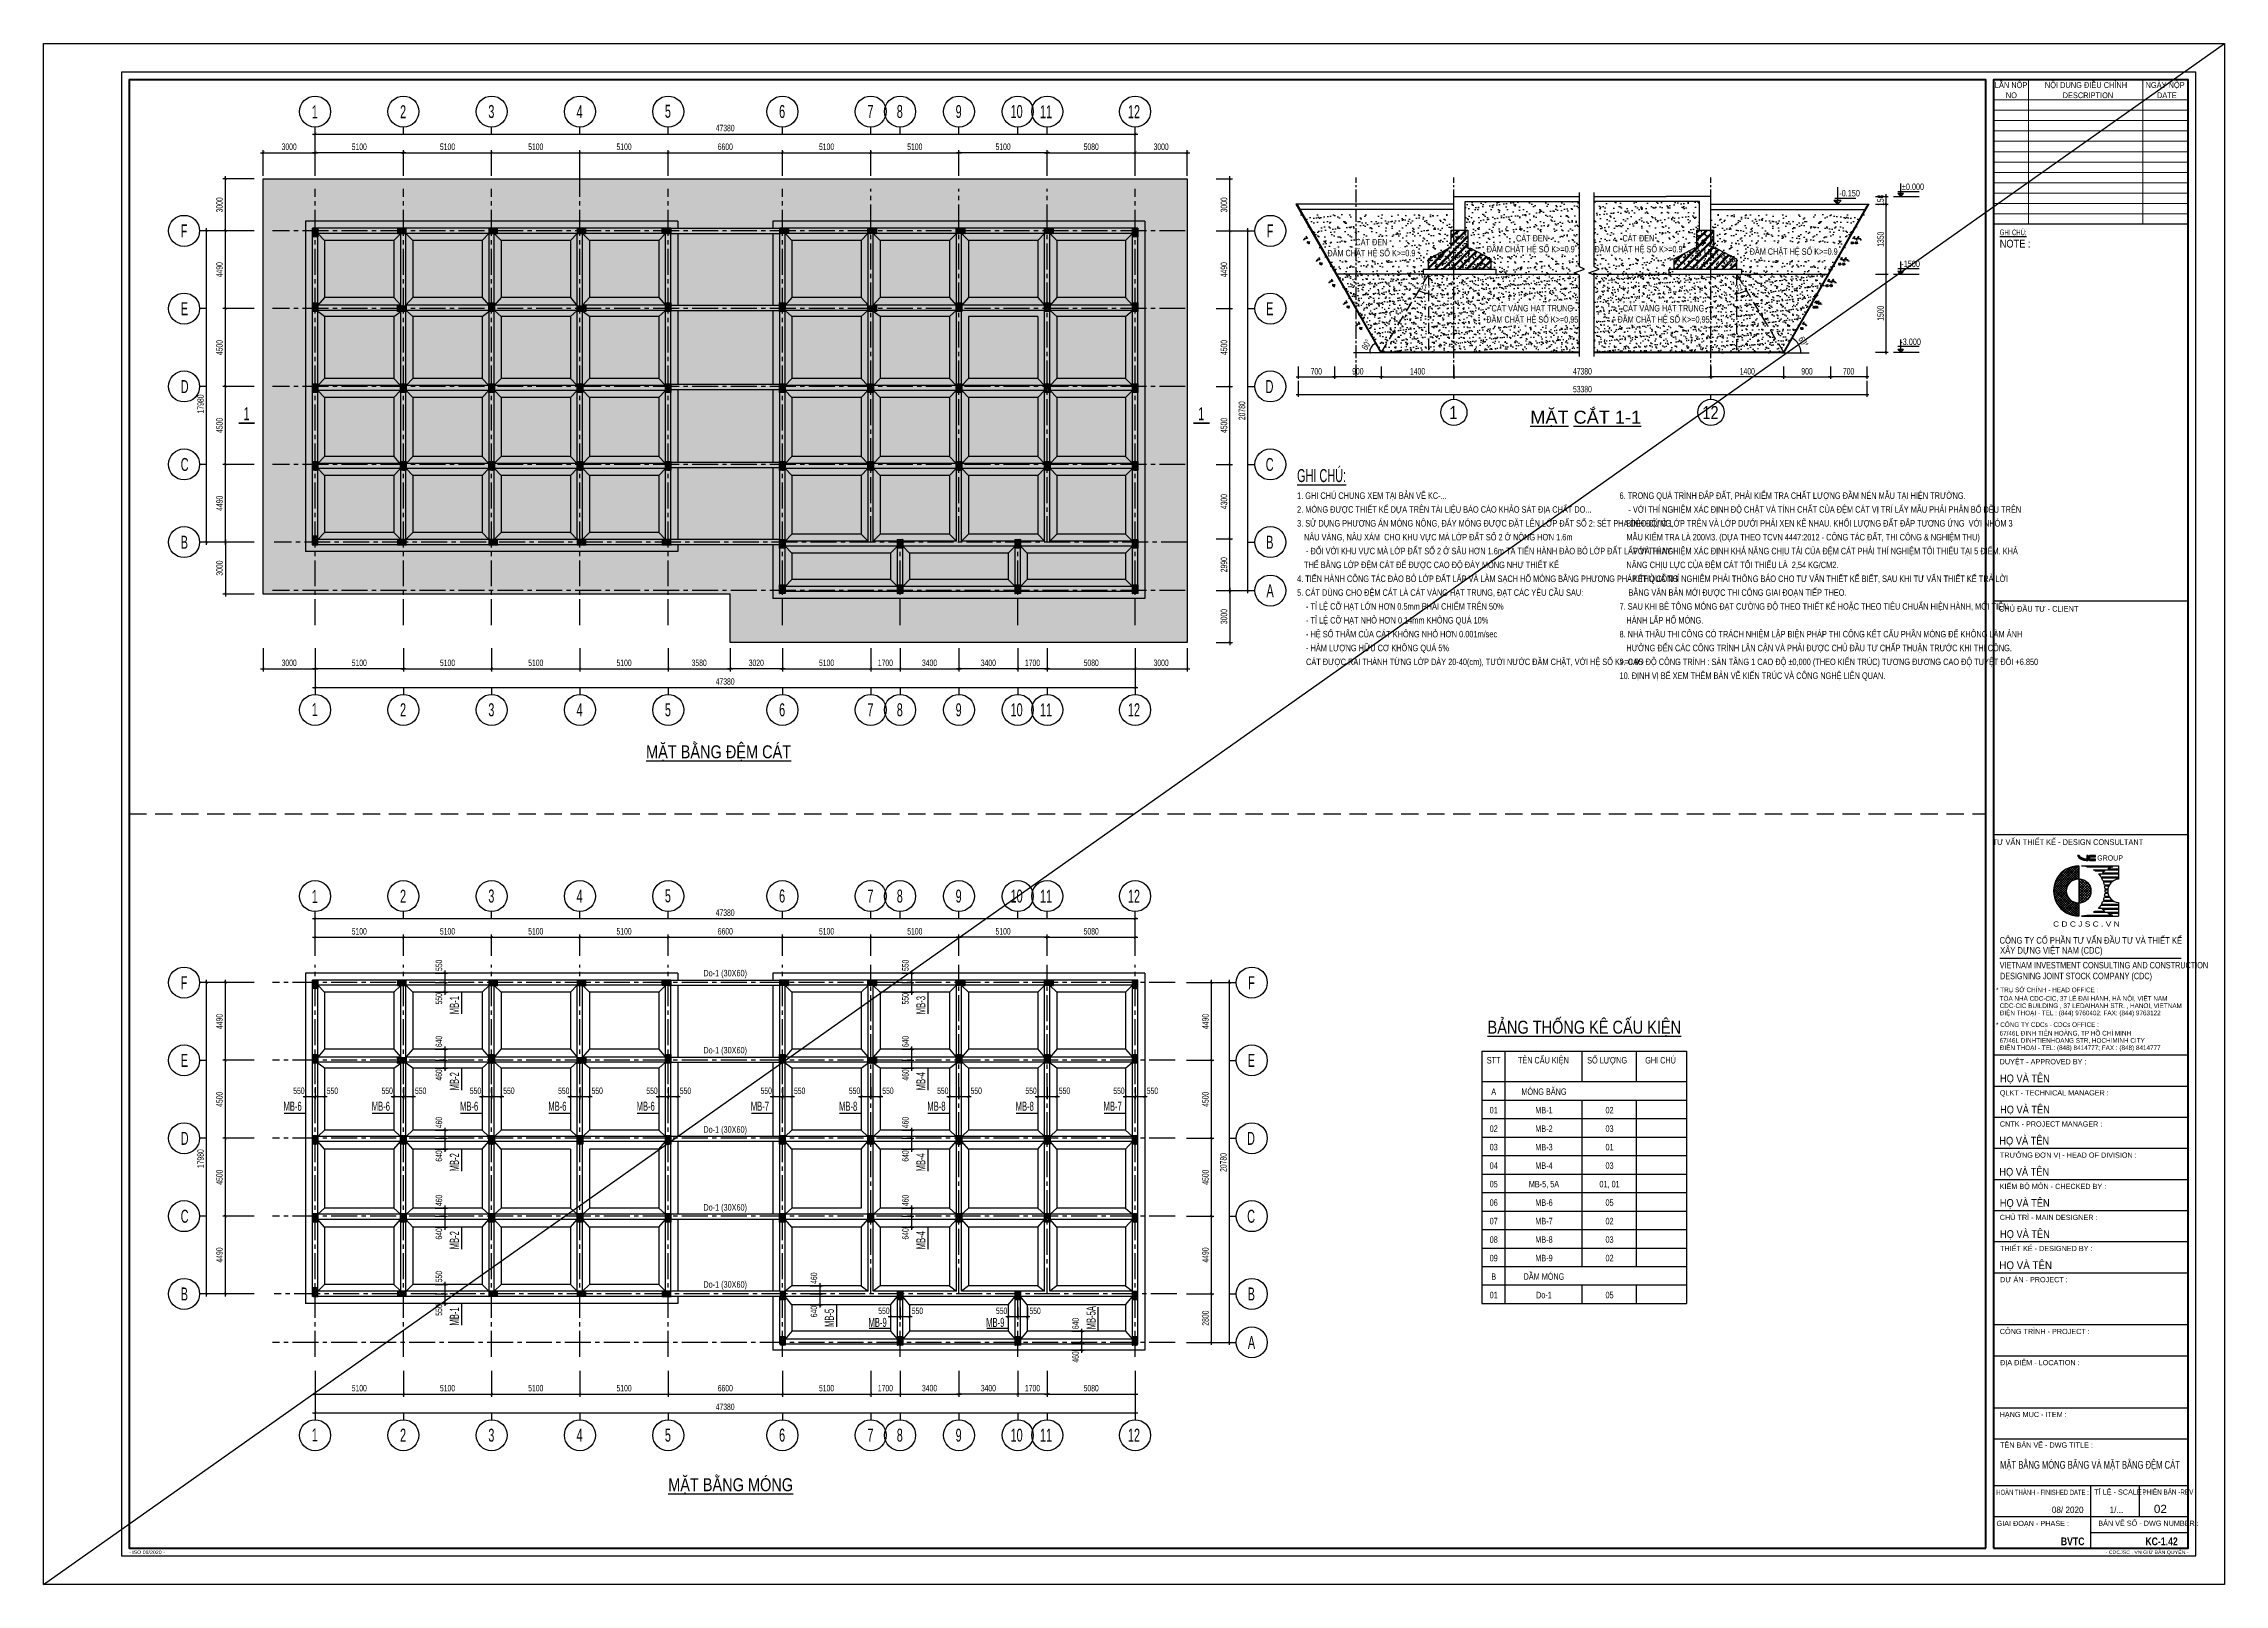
# Model space of a CAD drawing. Header units: millimetres. Extents: x 71 to 1994474, y -338610 to 1053.
# Drawn here: x 1868474 to 1994474, y -249616 to -160622 of the extents above; entities that cross this region are included whole.
import ezdxf
from ezdxf.enums import TextEntityAlignment as Align

# ---------------------------------------------------------------- set-up
doc = ezdxf.new("R2010")
doc.units = ezdxf.units.MM
doc.header["$LTSCALE"] = 1000
doc.header["$MEASUREMENT"] = 0
doc.header["$PDMODE"] = 3
doc.linetypes.add('CENTER2', pattern=[1.125, 0.75, -0.125, 0.125, -0.125])
doc.linetypes.add('HIDDEN', pattern=[0.375, 0.25, -0.125])
doc.layers.get('0').update_dxf_attribs({"linetype": 'CONTINUOUS'})
doc.layers.get('Defpoints').update_dxf_attribs({"linetype": 'CONTINUOUS'})
for name, color, linetype in [('CDC -TEXT KHUNG', 7, 'CONTINUOUS'), ('CDC-KHUNGTEN', 7, 'CONTINUOUS'), ('CDC.01.AXIS', 160, 'CENTER2'), ('CDC.02.DIM', 1, 'CONTINUOUS'), ('CDC.03.BORDER', 3, 'CONTINUOUS'), ('CDC.04.HIDDEN', 8, 'HIDDEN'), ('CDC.06.TEXT', 2, 'CONTINUOUS'), ('CDC.09.COLUMN', 4, 'CONTINUOUS'), ('CDC.10.HATCH', 163, 'CONTINUOUS'), ('CDC.11.NOTE', 1, 'CONTINUOUS'), ('KCS_BORDER', 3, 'CONTINUOUS'), ('KCS_CHI', 1, 'CONTINUOUS')]:
    doc.layers.add(name, color=color, linetype=linetype)
doc.layers.add('Hatch1', color=250, linetype='CONTINUOUS', lineweight=5)
doc.layers.add('KCS_Plotter', color=11, linetype='CONTINUOUS', plot=False)
doc.styles.add('ARIAL', font='arial.ttf', dxfattribs={"width": 0.6})
doc.styles.add('Arial_4', font='arial.ttf', dxfattribs={"width": 0.75, "height": 3})
doc.styles.add('Arial_B_3', font='arialbd.ttf', dxfattribs={"width": 0.75, "height": 3})
doc.styles.add('ARIALH', font='', dxfattribs={"height": 250})
doc.styles.add('KT CDC', font='arial.ttf', dxfattribs={"width": 0.85, "height": 200})
doc.styles.get('ARIALH').set_extended_font_data('.VnArialH')
doc.dimstyles.new('150', dxfattribs={"dimscale": 150, "dimtxt": 2.5, "dimasz": 1, "dimexe": 1, "dimexo": 0, "dimgap": 1, "dimtad": 1, "dimdec": 0, "dimdsep": 46, "dimtxsty": 'ARIAL', "dimblk": 'ARCHTICK', "dimcen": 1, "dimdle": 1, "dimclrd": 1, "dimclre": 1, "dimclrt": 2, "dimadec": 0, "dimazin": 0, "dimtfac": 0.00072, "dimtdec": 0, "dimtix": 1, "dimtmove": 2, "dimatfit": 3, "dimldrblk": 'ARCHTICK', "dimfxl": 1, "dimtolj": 1, "dimarcsym": 0})
doc.dimstyles.new('Copy of D100', dxfattribs={"dimtxt": 375, "dimasz": 120, "dimexe": 120, "dimexo": 0, "dimgap": 120, "dimtad": 1, "dimtoh": 1, "dimdec": 0, "dimlfac": 0.333333, "dimzin": 13, "dimdsep": 46, "dimtxsty": 'ARIAL', "dimblk": 'ARCHTICK', "dimcen": 0, "dimdle": 120, "dimclre": 1, "dimclrt": 2, "dimadec": 0, "dimazin": 0, "dimtfac": 1, "dimtdec": 0, "dimtix": 1, "dimtmove": 2, "dimatfit": 3, "dimldrblk": 'ARCHTICK', "dimfxl": 800, "dimfxlon": 1, "dimtolj": 1, "dimtzin": 13, "dimlwd": -1, "dimarcsym": 0})
doc.dimstyles.new('D100', dxfattribs={"dimtxt": 375, "dimasz": 120, "dimexe": 120, "dimexo": 0, "dimgap": 120, "dimtad": 1, "dimtoh": 1, "dimdec": 0, "dimlfac": 0.25, "dimzin": 13, "dimdsep": 46, "dimtxsty": 'ARIAL', "dimblk": 'ARCHTICK', "dimcen": 0, "dimdle": 120, "dimclre": 1, "dimclrt": 2, "dimadec": 0, "dimazin": 0, "dimtfac": 1, "dimtdec": 0, "dimtix": 1, "dimtmove": 2, "dimatfit": 3, "dimldrblk": 'ARCHTICK', "dimfxl": 800, "dimfxlon": 1, "dimtolj": 1, "dimtzin": 13, "dimlwd": -1, "dimarcsym": 0})
pattern_1 = [(140, (-1377.27, -327572.97), (12.550427, 143.4520365), [15, -165]), (85, (-1377.27, -327572.97), (-150.438427, -27.750267), [12, -132]), (190.4514, (-1376.22, -327561.01), (-137.887908, 115.701876), [12.748038, -140.228422]), (136.1842, (-1417.27, -327572.97), (33.103803, 213.44821), [22.5, -247.5]), (186.6356, (-1414.51, -327555.18), (-194.823574, 186.93254), [19.122058, -210.3426]), (81.1842, (-1417.27, -327572.97), (-194.82372, 186.93239), [18, -198]), (111, (-1407.27, -327552.97), (80.523778, 119.3814104), [15, -165]), (316, (-1407.27, -327552.97), (73.107962, 134.376424), [12, -132]), (161.4514, (-1400.56, -327543.02), (-64.506099, 168.044526), [12.748038, -140.228422]), (157.5, (-1377.27, -327572.967), (-58.8748924, -31.1832367), [0, -130.4, 0, -134, 0, -132.5]), (94.5, (-1377.27, -327572.97), (-76.0206377, 56.6701848), [0, -76.4, 0, -127.4, 0, -50.5]), (57.5, (-1377.27, -327617.57), (4.5109743, 106.7644872), [0, -50, 0, -156, 0, -207]), (47.5, (-1377.27, -327637.57), (-20.0209965, 116.637234), [0, -65, 0, -103.6, 0, -147]), (45, (-1377.27, -327572.97), (-60.1040764, 60.1040764), []), (45, (-1401.77, -327572.97), (-60.1040764, 60.1040764), [])]
pattern_2 = [(140, (-1377.27, -370995.18), (12.550427, 143.4520365), [15, -165]), (85, (-1377.27, -370995.18), (-150.438427, -27.750267), [12, -132]), (190.4514, (-1376.22, -370983.22), (-137.887908, 115.701876), [12.748038, -140.228422]), (136.1842, (-1417.27, -370995.18), (33.103803, 213.44821), [22.5, -247.5]), (186.6356, (-1414.51, -370977.39), (-194.823574, 186.93254), [19.122058, -210.3426]), (81.1842, (-1417.27, -370995.18), (-194.82372, 186.93239), [18, -198]), (111, (-1407.27, -370975.18), (80.523778, 119.3814104), [15, -165]), (316, (-1407.27, -370975.18), (73.107962, 134.376424), [12, -132]), (161.4514, (-1400.56, -370965.23), (-64.506099, 168.044526), [12.748038, -140.228422]), (157.5, (-1377.27, -370995.175), (-58.8748924, -31.1832367), [0, -130.4, 0, -134, 0, -132.5]), (94.5, (-1377.27, -370995.175), (-76.0206377, 56.6701848), [0, -76.4, 0, -127.4, 0, -50.5]), (57.5, (-1377.27, -371039.775), (4.5109743, 106.7644872), [0, -50, 0, -156, 0, -207]), (47.5, (-1377.27, -371059.775), (-20.0209965, 116.637234), [0, -65, 0, -103.6, 0, -147]), (45, (-1377.27, -370995.175), (-60.1040764, 60.1040764), []), (45, (-1401.77, -370995.175), (-60.1040764, 60.1040764), [])]
pattern_3 = [(37.5, (1400955.16, -169841.45), (-14.1735, 433.53535), [0, -342, 0, -382.5, 0, -365.625]), (7.5, (1400955.16, -169841.45), (398.19976, 634.98286), [0, -184.5, 0, -308.25, 0, -118.125]), (327.5, (1400678.4, -169841.45), (700.68192, 1.27329), [0, -112.5, 0, -405, 0, -528.75]), (317.5, (1400678.4, -169841.45), (676.3785, 197.477), [0, -56.25, 0, -265.5, 0, -303.75])]
pattern_4 = [(37.5, (1400823.23, -169841.45), (-14.1735, 433.53535), [0, -342, 0, -382.5, 0, -365.625]), (7.5, (1400823.23, -169841.45), (398.19976, 634.98286), [0, -184.5, 0, -308.25, 0, -118.125]), (327.5, (1400546.5, -169841.45), (700.68192, 1.2733), [0, -112.5, 0, -405, 0, -528.75]), (317.5, (1400546.5, -169841.45), (676.3785, 197.477), [0, -56.25, 0, -265.5, 0, -303.75])]
pattern_5 = [(37.5, (4917094, -214341.56), (-14.173506, 433.53535), [0, -342, 0, -382.5, 0, -365.625]), (7.5, (4917094, -214341.56), (398.19976, 634.98286), [0, -184.5, 0, -308.25, 0, -118.125]), (327.5, (4916817.24, -214341.56), (700.68192, 1.273287), [0, -112.5, 0, -405, 0, -528.75]), (317.5, (4916817.24, -214341.56), (676.37849, 197.477), [0, -56.25, 0, -265.5, 0, -303.75])]

msp = doc.modelspace()

# ---------------------------------------------------------------- texts
at = {"layer": 'CDC -TEXT KHUNG', "color": 6, "style": 'ARIAL', "width": 0.7}
msp.add_text('MẶT BẰNG MÓNG BĂNG VÀ MẶT BẰNG ĐỆM CÁT', height=450, dxfattribs=at).set_placement((1986707.2, -242936.6), align=Align.CENTER)
at = {"layer": 'CDC -TEXT KHUNG', "style": 'Arial_B_3', "width": 0.8}
msp.add_text('KC-1.42', height=450, dxfattribs=at).set_placement((1989906.5, -247357.2))
at = {"layer": 'CDC.06.TEXT', "style": 'ARIAL'}
for s, height, width, p in [('1', 750, 0.6, (1883967.1, -164940.1)), ('2', 750, 0.6, (1889067.1, -164929.9)), ('3', 750, 0.6, (1894167.1, -164916.6)), ('4', 750, 0.6, (1899267.1, -164926.8)), ('5', 750, 0.6, (1904367.1, -164903.8)), ('6', 750, 0.6, (1910967.1, -164917.1)), ('7', 750, 0.6, (1916067.1, -164917.1)), ('8', 750, 0.6, (1917767.1, -164917.1)), ('9', 750, 0.6, (1921167.1, -164917.1)), ('10', 750, 0.6, (1924342.1, -164917.1)), ('11', 750, 0.6, (1926042.1, -164929.9)), ('12', 750, 0.6, (1931122.1, -164929.9)), ('F', 750, 0.6, (1876395.7, -171816.6)), ('F', 750, 0.6, (1939138.1, -171816.6)), ('E', 750, 0.6, (1876395.4, -176306.6)), ('E', 750, 0.6, (1939109.9, -176306.6)), ('D', 750, 0.6, (1876395.4, -180806.6)), ('D', 750, 0.6, (1939076.1, -180806.6)), ('1', 750, 0.6, (1880027.7, -182372.2)), ('1', 750, 0.6, (1935188.5, -182372.2)), ('C', 750, 0.6, (1876395.4, -185306.6)), ('C', 750, 0.6, (1939084.7, -185306.6)), ('%%UGHI CHÚ:', 750, 0.6, (1940896.4, -185947.6)), ('6. TRONG QUÁ TRÌNH ĐẮP ĐẤT, PHẢI KIỂM TRA CHẤT LƯỢNG ĐẦM NÉN MẪU TẠI HIỆN TRƯỜNG.', 375, 0.65, (1959525.6, -186917.3)), (' - VỚI THÍ NGHIỆM XÁC ĐỊNH ĐỘ CHẶT VÀ TÍNH CHẤT CỦA ĐỆM CÁT VỊ TRÍ LẤY MẪU PHẢI PHÂN BỔ ĐỀU TRÊN', 375, 0.65, (1959925.6, -187717.3)), ('BÌNH ĐỘ, Ở LỚP TRÊN VÀ LỚP DƯỚI PHẢI XEN KẼ NHAU. KHỐI LƯỢNG ĐẤT ĐẮP TƯƠNG ỨNG  VỚI NHÓM 3', 375, 0.65, (1959925.6, -188517.3)), ('MẪU KIỂM TRA LÀ 200M3. (DỰA THEO TCVN 4447:2012 - CÔNG TÁC ĐẤT, THI CÔNG & NGHIỆM THU)', 375, 0.65, (1959925.6, -189317.3)), ('B', 750, 0.6, (1876395.4, -189796.6)), ('B', 750, 0.6, (1939113.2, -189796.6)), (' - VỚI THÍ NGHIỆM XÁC ĐỊNH KHẢ NĂNG CHỊU TẢI CỦA ĐỆM CÁT PHẢI THÍ NGHIỆM TỔI THIỂU TẠI 5 ĐIỂM. KHẢ', 375, 0.65, (1959925.6, -190117.3)), ('NĂNG CHỊU LỰC CỦA ĐỆM CÁT TỐI THIỂU LÀ  2,54 KG/CM2.', 375, 0.65, (1959925.6, -190917.3)), (' - KẾT QUẢ THÍ NGHIỆM PHẢI THÔNG BÁO CHO TƯ VẤN THIẾT KẾ BIẾT, SAU KHI TƯ VẤN THIẾT KẾ TRẢ LỜI', 375, 0.65, (1959925.6, -191717.3)), ('A', 750, 0.6, (1939125.8, -192596.6)), (' BẰNG VĂN BẢN MỚI ĐƯỢC THI CÔNG GIAI ĐOẠN TIẾP THEO.', 375, 0.65, (1959925.6, -192517.3)), ('7. SAU KHI BÊ TÔNG MÓNG ĐẠT CƯỜNG ĐỘ THEO THIẾT KẾ HOẶC THEO TIÊU CHUẨN HIỆN HÀNH, MỚI TIẾN', 375, 0.65, (1959525.6, -193317.3)), ('HÀNH LẤP HỐ MÓNG.', 375, 0.65, (1959925.6, -194117.3)), ('8. NHÀ THẦU THI CÔNG CÓ TRÁCH NHIỆM LẬP BIỆN PHÁP THI CÔNG KẾT CẤU PHẦN MÓNG ĐỂ KHÔNG LÀM ẢNH', 375, 0.65, (1959525.6, -194917.3)), ('HƯỞNG ĐẾN CÁC CÔNG TRÌNH LÂN CẬN VÀ PHẢI ĐƯỢC CHỦ ĐẦU TƯ CHẤP THUẬN TRƯỚC KHI THI CÔNG.', 375, 0.65, (1959925.6, -195717.3)), ('9. CAO ĐỘ CÔNG TRÌNH : SÀN TẦNG 1 CAO ĐỘ ±0,000 (THEO KIẾN TRÚC) TƯƠNG ĐƯƠNG CAO ĐỘ TUYỆT ĐỐI +6.850', 375, 0.65, (1959525.6, -196517.3)), ('10. ĐỊNH VỊ BỂ XEM THÊM BẢN VẼ KIẾN TRÚC VÀ CÔNG NGHỆ LIÊN QUAN.', 375, 0.65, (1959525.6, -197317.3)), ('1', 750, 0.6, (1883967.1, -199464.6)), ('2', 750, 0.6, (1889067.1, -199474.8)), ('3', 750, 0.6, (1894167.1, -199474.8)), ('4', 750, 0.6, (1899267.1, -199474.8)), ('5', 750, 0.6, (1904367.1, -199474.8)), ('6', 750, 0.6, (1910967.1, -199474.8)), ('7', 750, 0.6, (1916067.1, -199474.8)), ('8', 750, 0.6, (1917767.1, -199474.8)), ('9', 750, 0.6, (1921167.1, -199474.8)), ('10', 750, 0.6, (1924342.1, -199474.8)), ('11', 750, 0.6, (1926042.1, -199474.8)), ('12', 750, 0.6, (1931122.1, -199474.8)), ('1', 750, 0.6, (1883967.1, -210257.3)), ('2', 750, 0.6, (1889067.1, -210247.1)), ('3', 750, 0.6, (1894167.1, -210233.8)), ('4', 750, 0.6, (1899267.1, -210244)), ('5', 750, 0.6, (1904367.1, -210221)), ('6', 750, 0.6, (1910967.1, -210234.3)), ('7', 750, 0.6, (1916067.1, -210234.3)), ('8', 750, 0.6, (1917767.1, -210234.3)), ('9', 750, 0.6, (1921167.1, -210234.3)), ('10', 750, 0.6, (1924342.1, -210234.3)), ('11', 750, 0.6, (1926042.1, -210247.1)), ('12', 750, 0.6, (1931122.1, -210247.1)), ('F', 750, 0.6, (1876395.7, -215238.8)), ('F', 750, 0.6, (1938066.4, -215238.8)), ('E', 750, 0.6, (1876395.4, -219728.8)), ('E', 750, 0.6, (1938038.2, -219728.8)), ('MB-6', 525, 0.6, (1882333.7, -222261.7)), ('MB-6', 525, 0.6, (1887433.7, -222261.7)), ('MB-6', 525, 0.6, (1892533.7, -222261.7)), ('MB-6', 525, 0.6, (1897633.7, -222261.7)), ('MB-6', 525, 0.6, (1902733.7, -222261.7)), ('MB-7', 525, 0.6, (1909333.7, -222261.7)), ('MB-8', 525, 0.6, (1914433.7, -222261.7)), ('MB-8', 525, 0.6, (1919533.7, -222261.7)), ('MB-8', 525, 0.6, (1924633.7, -222261.7)), ('MB-7', 525, 0.6, (1929713.7, -222261.7)), ('D', 750, 0.6, (1876395.4, -224228.8)), ('D', 750, 0.6, (1938004.4, -224228.8)), ('C', 750, 0.6, (1876395.4, -228728.8)), ('C', 750, 0.6, (1938013, -228728.8)), ('B', 750, 0.6, (1876395.4, -233218.8)), ('B', 750, 0.6, (1938041.5, -233218.8)), ('MB-9', 525, 0.6, (1916133.7, -234747.6)), ('MB-9', 525, 0.6, (1922933.7, -234747.6)), ('A', 750, 0.6, (1938054.1, -236018.8)), ('1', 750, 0.6, (1883967.1, -241361.5)), ('2', 750, 0.6, (1889067.1, -241371.8)), ('3', 750, 0.6, (1894167.1, -241371.8)), ('4', 750, 0.6, (1899267.1, -241371.8)), ('5', 750, 0.6, (1904367.1, -241371.8)), ('6', 750, 0.6, (1910967.1, -241371.8)), ('7', 750, 0.6, (1916067.1, -241371.8)), ('8', 750, 0.6, (1917767.1, -241371.8)), ('9', 750, 0.6, (1921167.1, -241371.8)), ('10', 750, 0.6, (1924342.1, -241371.8)), ('11', 750, 0.6, (1926042.1, -241371.8)), ('12', 750, 0.6, (1931122.1, -241371.8))]:
    msp.add_text(s, height=height, dxfattribs=dict(at, width=width)).set_placement(p)
for s, height, width, p in [('%%P0.000', 375, 0.7, (1976481.4, -168890.5)), ('-0.150', 375, 0.7, (1972818.7, -169261)), ('ĐẦM CHẶT HỆ SỐ K>=0.9', 375, 0.7, (1945190.1, -172720.3)), ('CÁT ĐEN', 375, 0.7, (1945190.1, -172087.5)), ('ĐẦM CHẶT HỆ SỐ K>=0.9', 375, 0.7, (1954394.7, -172495.3)), ('CÁT ĐEN', 375, 0.7, (1954469.7, -171862.5)), ('ĐẦM CHẶT HỆ SỐ K>=0.9', 375, 0.7, (1960624.4, -172495.3)), ('CÁT ĐEN', 375, 0.7, (1960616, -171862.5)), ('ĐẦM CHẶT HỆ SỐ K>=0.9', 375, 0.7, (1969587.3, -172632.2)), ('-1500', 375, 0.7, (1976344, -173342)), ('ĐẦM CHẶT HỆ SỐ K>=0,95', 375, 0.7, (1954487.1, -176553.1)), ('CÁT VÀNG HẠT TRUNG', 375, 0.7, (1954487.1, -175906)), ('ĐẦM CHẶT HỆ SỐ K>=0,95', 375, 0.7, (1962073.3, -176553.1)), ('CÁT VÀNG HẠT TRUNG', 375, 0.7, (1962073.3, -175906)), ('-3.000', 375, 0.7, (1976344, -177842)), ('1', 750.7, 0.8, (1949929.8, -181932.8)), ('12', 750.67, 0.8, (1964781.7, -181932.8)), ('%%UMẶT BẰNG ĐỆM CÁT', 750, 0.8, (1907471.5, -201528.1)), ('Do-1 (30X60)', 375, 0.7, (1907853.2, -214310.6)), ('%%UBẢNG THỐNG KÊ CẤU KIỆN', 750, 0.8, (1957492, -217433.5)), ('Do-1 (30X60)', 375, 0.7, (1907853.2, -218760.6)), ('STT', 375, 0.7, (1952252.1, -219341.4)), ('TÊN CẤU KIỆN', 375, 0.7, (1955127.2, -219341.4)), ('SỐ LƯỢNG', 375, 0.7, (1958810.3, -219341.4)), ('GHI CHÚ', 375, 0.7, (1961897.8, -219341.4)), ('A', 375, 0.7, (1952257, -221157.2)), ('MÓNG BĂNG', 375, 0.7, (1955160.5, -221157.2)), ('01', 375, 0.7, (1952257, -222225)), ('MB-1', 375, 0.7, (1955160.5, -222225)), ('02', 375, 0.7, (1958949.6, -222225)), ('Do-1 (30X60)', 375, 0.7, (1907853.2, -223340.6)), ('02', 375, 0.7, (1952257, -223292.9)), ('03', 375, 0.7, (1952257, -224360.7)), ('MB-2', 375, 0.7, (1955160.5, -223292.9)), ('MB-3', 375, 0.7, (1955160.5, -224360.7)), ('03', 375, 0.7, (1958949.6, -223292.9)), ('01', 375, 0.7, (1958949.6, -224360.7)), ('04', 375, 0.7, (1952257, -225428.6)), ('MB-4', 375, 0.7, (1955160.5, -225428.6)), ('03', 375, 0.7, (1958949.6, -225428.6)), ('05', 375, 0.7, (1952257, -226496.5)), ('MB-5, 5A', 375, 0.7, (1955160.5, -226496.5)), ('01, 01', 375, 0.7, (1958949.6, -226496.5)), ('Do-1 (30X60)', 375, 0.7, (1907853.2, -227840.6)), ('06', 375, 0.7, (1952257, -227564.3)), ('MB-6', 375, 0.7, (1955160.5, -227564.3)), ('05', 375, 0.7, (1958949.6, -227564.3)), ('07', 375, 0.7, (1952257, -228632.2)), ('MB-7', 375, 0.7, (1955160.5, -228632.2)), ('02', 375, 0.7, (1958949.6, -228632.2)), ('08', 375, 0.7, (1952257, -229700.1)), ('09', 375, 0.7, (1952257, -230767.9)), ('MB-8', 375, 0.7, (1955160.5, -229700.1)), ('MB-9', 375, 0.7, (1955160.5, -230767.9)), ('03', 375, 0.7, (1958949.6, -229700.1)), ('02', 375, 0.7, (1958949.6, -230767.9)), ('B', 375, 0.7, (1952257, -231835.8)), ('DẦM MÓNG', 375, 0.7, (1955160.5, -231835.8)), ('Do-1 (30X60)', 375, 0.7, (1907853.2, -232290.6)), ('01', 375, 0.7, (1952257, -232903.6)), ('Do-1', 375, 0.7, (1955160.5, -232903.6)), ('05', 375, 0.7, (1958949.6, -232903.6)), ('%%UMẶT BẰNG MÓNG', 750, 0.8, (1908168.5, -243860.7))]:
    msp.add_text(s, height=height, dxfattribs=dict(at, width=width)).set_placement(p, align=Align.MIDDLE_CENTER)
at = {"layer": 'CDC.06.TEXT', "color": 2, "style": 'ARIAL', "width": 0.65}
for s, p in [('1. GHI CHÚ CHUNG XEM TẠI BẢN VẼ KC-...', (1940895.6, -186917.3)), ('2. MÓNG ĐƯỢC THIẾT KẾ DỰA TRÊN TÀI LIỆU BÁO CÁO KHẢO SÁT ĐỊA CHẤT DO...', (1940895.6, -187717.3)), ('3. SỬ DỤNG PHƯƠNG ÁN MÓNG NÔNG, ĐÁY MÓNG ĐƯỢC ĐẶT LÊN LỚP ĐẤT SỐ 2: SÉT PHA DẺO CỨNG,', (1940895.6, -188517.3)), ('NÂU VÀNG, NÂU XÁM  CHO KHU VỰC MÀ LỚP ĐẤT SỐ 2 Ở NÔNG HƠN 1.6m', (1941295.6, -189317.3)), (' - ĐỐI VỚI KHU VỰC MÀ LỚP ĐẤT SỐ 2 Ở SÂU HƠN 1.6m TA TIẾN HÀNH ĐÀO BỎ LỚP ĐẤT LẤP VÀ THAY', (1941295.6, -190117.3)), ('4. TIẾN HÀNH CÔNG TÁC ĐÀO BỎ LỚP ĐẤT LẤP VÀ LÀM SẠCH HỐ MÓNG BẰNG PHƯƠNG PHÁP THỦ CÔNG', (1940895.6, -191717.3)), ('THẾ BẰNG LỚP ĐỆM CÁT ĐỂ ĐƯỢC CAO ĐỘ ĐÁY MÓNG NHƯ THIẾT KẾ', (1941295.6, -190917.3)), ('5. CÁT DÙNG CHO ĐỆM CÁT LÀ CÁT VÀNG HẠT TRUNG, ĐẠT CÁC YÊU CẦU SAU:', (1940895.6, -192517.3)), (' - TỈ LỆ CỠ HẠT LỚN HƠN 0.5mm PHẢI CHIẾM TRÊN 50%%%', (1941295.6, -193317.3)), (' - TỈ LỆ CỠ HẠT NHỎ HƠN 0.14mm KHÔNG QUÁ 10%%%', (1941295.6, -194117.3)), (' - HỆ SỐ THẤM CỦA CÁT KHÔNG NHỎ HƠN 0.001m/sec', (1941295.6, -194917.3)), (' - HÀM LƯỢNG HỮU CƠ KHÔNG QUÁ 5%%%', (1941295.6, -195717.3)), (' CÁT ĐƯỢC RẢI THÀNH TỪNG LỚP DÀY 20-40(cm), TƯỚI NƯỚC ĐẦM CHẶT, VỚI HỆ SỐ K>=0.95', (1941295.6, -196517.3))]:
    msp.add_text(s, height=375, dxfattribs=at).set_placement(p)
at = {"layer": 'CDC.06.TEXT', "style": 'ARIAL', "width": 0.6}
for s, p in [('MB-1', (1892469.1, -216684.3)), ('MB-3', (1919422.2, -216684.3)), ('MB-2', (1892469.1, -221084.3)), ('MB-4', (1919422.2, -221084.3)), ('MB-2', (1892469.1, -225764.3)), ('MB-4', (1919422.2, -225764.3)), ('MB-2', (1892469.1, -230264.3)), ('MB-4', (1919422.2, -230264.3)), ('MB-1', (1892469.1, -234664.3)), ('MB-5', (1914135.8, -234754.3)), ('MB-5A', (1929254.8, -234884.1))]:
    msp.add_text(s, height=525, rotation=90, dxfattribs=at).set_placement(p)
at = {"layer": 'CDC.06.TEXT', "insert": (1954370.9, -181824.2), "char_height": 750, "width": 13835.687, "attachment_point": 1, "style": 'ARIALH'}
msp.add_mtext('{\\LM\\fArial|b0|i0|c0|p34;ẶT CẮT 1-1}', dxfattribs=at)

# ---------------------------------------------------------------- blocks, each defined once
blk = doc.blocks.new('_ARCHTICK')
at = {"color": 0, "linetype": 'ByBlock', "const_width": 0.15}
blk.add_lwpolyline([(-0.5, -0.5), (0.5, 0.5)], dxfattribs=at)
blk = doc.blocks.new('*D3')
at = {"layer": 'CDC.02.DIM', "color": 1, "lineweight": -2, "transparency": 16777216}
for p, q in [((1880644, -214857), (1877736, -214857)), ((1877886, -232987), (1877886, -214707)), ((1880644, -232837), (1877736, -232837))]:
    blk.add_line(p, q, dxfattribs=at)
at = {"layer": 'Defpoints', "color": 0, "transparency": 16777216}
for p in [(1877886, -214857), (1880644, -214857), (1880644, -232837)]:
    blk.add_point(p, dxfattribs=at)
at = {"layer": 'CDC.02.DIM', "color": 1, "lineweight": -2, "transparency": 16777216, "xscale": 150, "yscale": 150, "zscale": 150}
for p, rotation in [((1877886, -214857), 90), ((1877886, -232837), 270)]:
    blk.add_blockref('_ARCHTICK', p, dxfattribs=dict(at, rotation=rotation))
at = {"layer": 'CDC.02.DIM', "color": 2, "transparency": 16777216, "insert": (1877544, -225028), "char_height": 375, "attachment_point": 5, "rotation": 90, "style": 'ARIAL'}
blk.add_mtext('\\A1;17980', dxfattribs=at)
blk = doc.blocks.new('*D4')
at = {"layer": 'CDC.02.DIM', "color": 1, "lineweight": -2, "transparency": 16777216}
for p, q in [((1880644, -228347), (1878827, -228347)), ((1878977, -232987), (1878977, -228197)), ((1880644, -232837), (1878827, -232837))]:
    blk.add_line(p, q, dxfattribs=at)
at = {"layer": 'Defpoints', "color": 0, "transparency": 16777216}
for p in [(1878977, -228347), (1880644, -228347), (1880644, -232837)]:
    blk.add_point(p, dxfattribs=at)
at = {"layer": 'CDC.02.DIM', "color": 1, "lineweight": -2, "transparency": 16777216, "xscale": 150, "yscale": 150, "zscale": 150}
for p, rotation in [((1878977, -228347), 90), ((1878977, -232837), 270)]:
    blk.add_blockref('_ARCHTICK', p, dxfattribs=dict(at, rotation=rotation))
at = {"layer": 'CDC.02.DIM', "color": 2, "transparency": 16777216, "insert": (1878635, -230592), "char_height": 375, "attachment_point": 5, "rotation": 90, "style": 'ARIAL'}
blk.add_mtext('\\A1;4490', dxfattribs=at)
blk = doc.blocks.new('*D5')
at = {"layer": 'CDC.02.DIM', "color": 1, "lineweight": -2, "transparency": 16777216}
for p, q in [((1880644, -223847), (1878827, -223847)), ((1878977, -228497), (1878977, -223697)), ((1880644, -228347), (1878827, -228347))]:
    blk.add_line(p, q, dxfattribs=at)
at = {"layer": 'Defpoints', "color": 0, "transparency": 16777216}
for p in [(1878977, -223847), (1880644, -223847), (1880644, -228347)]:
    blk.add_point(p, dxfattribs=at)
at = {"layer": 'CDC.02.DIM', "color": 1, "lineweight": -2, "transparency": 16777216, "xscale": 150, "yscale": 150, "zscale": 150}
for p, rotation in [((1878977, -223847), 90), ((1878977, -228347), 270)]:
    blk.add_blockref('_ARCHTICK', p, dxfattribs=dict(at, rotation=rotation))
at = {"layer": 'CDC.02.DIM', "color": 2, "transparency": 16777216, "insert": (1878635, -226097), "char_height": 375, "attachment_point": 5, "rotation": 90, "style": 'ARIAL'}
blk.add_mtext('\\A1;4500', dxfattribs=at)
blk = doc.blocks.new('*D6')
at = {"layer": 'CDC.02.DIM', "color": 1, "lineweight": -2, "transparency": 16777216}
for p, q in [((1878977, -223997), (1878977, -219197)), ((1880644, -219347), (1878827, -219347)), ((1880644, -223847), (1878827, -223847))]:
    blk.add_line(p, q, dxfattribs=at)
at = {"layer": 'Defpoints', "color": 0, "transparency": 16777216}
for p in [(1878977, -219347), (1880644, -219347), (1880644, -223847)]:
    blk.add_point(p, dxfattribs=at)
at = {"layer": 'CDC.02.DIM', "color": 1, "lineweight": -2, "transparency": 16777216, "xscale": 150, "yscale": 150, "zscale": 150}
for p, rotation in [((1878977, -219347), 90), ((1878977, -223847), 270)]:
    blk.add_blockref('_ARCHTICK', p, dxfattribs=dict(at, rotation=rotation))
at = {"layer": 'CDC.02.DIM', "color": 2, "transparency": 16777216, "insert": (1878635, -221597), "char_height": 375, "attachment_point": 5, "rotation": 90, "style": 'ARIAL'}
blk.add_mtext('\\A1;4500', dxfattribs=at)
blk = doc.blocks.new('*D7')
at = {"layer": 'CDC.02.DIM', "color": 1, "lineweight": -2, "transparency": 16777216}
for p, q in [((1880644, -214857), (1878827, -214857)), ((1878977, -219497), (1878977, -214707)), ((1880644, -219347), (1878827, -219347))]:
    blk.add_line(p, q, dxfattribs=at)
at = {"layer": 'Defpoints', "color": 0, "transparency": 16777216}
for p in [(1878977, -214857), (1880644, -214857), (1880644, -219347)]:
    blk.add_point(p, dxfattribs=at)
at = {"layer": 'CDC.02.DIM', "color": 1, "lineweight": -2, "transparency": 16777216, "xscale": 150, "yscale": 150, "zscale": 150}
for p, rotation in [((1878977, -214857), 90), ((1878977, -219347), 270)]:
    blk.add_blockref('_ARCHTICK', p, dxfattribs=dict(at, rotation=rotation))
at = {"layer": 'CDC.02.DIM', "color": 2, "transparency": 16777216, "insert": (1878635, -217102), "char_height": 375, "attachment_point": 5, "rotation": 90, "style": 'ARIAL'}
blk.add_mtext('\\A1;4490', dxfattribs=at)
blk = doc.blocks.new('*D8')
at = {"layer": 'CDC.02.DIM', "color": 1, "lineweight": -2, "transparency": 16777216}
for p, q in [((1884011, -212239), (1889411, -212239)), ((1884161, -213314), (1884161, -212089)), ((1889261, -213314), (1889261, -212089))]:
    blk.add_line(p, q, dxfattribs=at)
at = {"layer": 'Defpoints', "color": 0, "transparency": 16777216}
for p in [(1889261, -212239), (1884161, -213314), (1889261, -213314)]:
    blk.add_point(p, dxfattribs=at)
at = {"layer": 'CDC.02.DIM', "color": 1, "lineweight": -2, "transparency": 16777216, "xscale": 150, "yscale": 150, "zscale": 150, "rotation": 180}
blk.add_blockref('_ARCHTICK', (1884161, -212239), dxfattribs=at)
at = {"layer": 'CDC.02.DIM', "color": 1, "lineweight": -2, "transparency": 16777216, "xscale": 150, "yscale": 150, "zscale": 150}
blk.add_blockref('_ARCHTICK', (1889261, -212239), dxfattribs=at)
at = {"layer": 'CDC.02.DIM', "color": 2, "transparency": 16777216, "insert": (1886711, -211897), "char_height": 375, "attachment_point": 5, "style": 'ARIAL'}
blk.add_mtext('\\A1;5100', dxfattribs=at)
blk = doc.blocks.new('*D9')
at = {"layer": 'CDC.02.DIM', "color": 1, "lineweight": -2, "transparency": 16777216}
for p, q in [((1889111, -212239), (1894511, -212239)), ((1889261, -213314), (1889261, -212089)), ((1894361, -213314), (1894361, -212089))]:
    blk.add_line(p, q, dxfattribs=at)
at = {"layer": 'Defpoints', "color": 0, "transparency": 16777216}
for p in [(1894361, -212239), (1889261, -213314), (1894361, -213314)]:
    blk.add_point(p, dxfattribs=at)
at = {"layer": 'CDC.02.DIM', "color": 1, "lineweight": -2, "transparency": 16777216, "xscale": 150, "yscale": 150, "zscale": 150, "rotation": 180}
blk.add_blockref('_ARCHTICK', (1889261, -212239), dxfattribs=at)
at = {"layer": 'CDC.02.DIM', "color": 1, "lineweight": -2, "transparency": 16777216, "xscale": 150, "yscale": 150, "zscale": 150}
blk.add_blockref('_ARCHTICK', (1894361, -212239), dxfattribs=at)
at = {"layer": 'CDC.02.DIM', "color": 2, "transparency": 16777216, "insert": (1891811, -211897), "char_height": 375, "attachment_point": 5, "style": 'ARIAL'}
blk.add_mtext('\\A1;5100', dxfattribs=at)
blk = doc.blocks.new('*D10')
at = {"layer": 'CDC.02.DIM', "color": 1, "lineweight": -2, "transparency": 16777216}
for p, q in [((1884011, -211160), (1931691, -211160)), ((1884161, -213314), (1884161, -211010)), ((1931541, -213314), (1931541, -211010))]:
    blk.add_line(p, q, dxfattribs=at)
at = {"layer": 'Defpoints', "color": 0, "transparency": 16777216}
for p in [(1931541, -211160), (1884161, -213314), (1931541, -213314)]:
    blk.add_point(p, dxfattribs=at)
at = {"layer": 'CDC.02.DIM', "color": 1, "lineweight": -2, "transparency": 16777216, "xscale": 150, "yscale": 150, "zscale": 150, "rotation": 180}
blk.add_blockref('_ARCHTICK', (1884161, -211160), dxfattribs=at)
at = {"layer": 'CDC.02.DIM', "color": 1, "lineweight": -2, "transparency": 16777216, "xscale": 150, "yscale": 150, "zscale": 150}
blk.add_blockref('_ARCHTICK', (1931541, -211160), dxfattribs=at)
at = {"layer": 'CDC.02.DIM', "color": 2, "transparency": 16777216, "insert": (1907851, -210819), "char_height": 375, "attachment_point": 5, "style": 'ARIAL'}
blk.add_mtext('\\A1;47380', dxfattribs=at)
blk = doc.blocks.new('*D11')
at = {"layer": 'CDC.02.DIM', "color": 1, "lineweight": -2, "transparency": 16777216}
for p, q in [((1894211, -212239), (1899611, -212239)), ((1894361, -213314), (1894361, -212089)), ((1899461, -213314), (1899461, -212089))]:
    blk.add_line(p, q, dxfattribs=at)
at = {"layer": 'Defpoints', "color": 0, "transparency": 16777216}
for p in [(1899461, -212239), (1894361, -213314), (1899461, -213314)]:
    blk.add_point(p, dxfattribs=at)
at = {"layer": 'CDC.02.DIM', "color": 1, "lineweight": -2, "transparency": 16777216, "xscale": 150, "yscale": 150, "zscale": 150, "rotation": 180}
blk.add_blockref('_ARCHTICK', (1894361, -212239), dxfattribs=at)
at = {"layer": 'CDC.02.DIM', "color": 1, "lineweight": -2, "transparency": 16777216, "xscale": 150, "yscale": 150, "zscale": 150}
blk.add_blockref('_ARCHTICK', (1899461, -212239), dxfattribs=at)
at = {"layer": 'CDC.02.DIM', "color": 2, "transparency": 16777216, "insert": (1896911, -211897), "char_height": 375, "attachment_point": 5, "style": 'ARIAL'}
blk.add_mtext('\\A1;5100', dxfattribs=at)
blk = doc.blocks.new('*D12')
at = {"layer": 'CDC.02.DIM', "color": 1, "lineweight": -2, "transparency": 16777216}
for p, q in [((1899311, -212239), (1904711, -212239)), ((1899461, -213314), (1899461, -212089)), ((1904561, -213314), (1904561, -212089))]:
    blk.add_line(p, q, dxfattribs=at)
at = {"layer": 'Defpoints', "color": 0, "transparency": 16777216}
for p in [(1904561, -212239), (1899461, -213314), (1904561, -213314)]:
    blk.add_point(p, dxfattribs=at)
at = {"layer": 'CDC.02.DIM', "color": 1, "lineweight": -2, "transparency": 16777216, "xscale": 150, "yscale": 150, "zscale": 150, "rotation": 180}
blk.add_blockref('_ARCHTICK', (1899461, -212239), dxfattribs=at)
at = {"layer": 'CDC.02.DIM', "color": 1, "lineweight": -2, "transparency": 16777216, "xscale": 150, "yscale": 150, "zscale": 150}
blk.add_blockref('_ARCHTICK', (1904561, -212239), dxfattribs=at)
at = {"layer": 'CDC.02.DIM', "color": 2, "transparency": 16777216, "insert": (1902011, -211897), "char_height": 375, "attachment_point": 5, "style": 'ARIAL'}
blk.add_mtext('\\A1;5100', dxfattribs=at)
blk = doc.blocks.new('*D13')
at = {"layer": 'CDC.02.DIM', "color": 1, "lineweight": -2, "transparency": 16777216}
for p, q in [((1904411, -212239), (1911311, -212239)), ((1904561, -213314), (1904561, -212089)), ((1911161, -213314), (1911161, -212089))]:
    blk.add_line(p, q, dxfattribs=at)
at = {"layer": 'Defpoints', "color": 0, "transparency": 16777216}
for p in [(1911161, -212239), (1904561, -213314), (1911161, -213314)]:
    blk.add_point(p, dxfattribs=at)
at = {"layer": 'CDC.02.DIM', "color": 1, "lineweight": -2, "transparency": 16777216, "xscale": 150, "yscale": 150, "zscale": 150, "rotation": 180}
blk.add_blockref('_ARCHTICK', (1904561, -212239), dxfattribs=at)
at = {"layer": 'CDC.02.DIM', "color": 1, "lineweight": -2, "transparency": 16777216, "xscale": 150, "yscale": 150, "zscale": 150}
blk.add_blockref('_ARCHTICK', (1911161, -212239), dxfattribs=at)
at = {"layer": 'CDC.02.DIM', "color": 2, "transparency": 16777216, "insert": (1907861, -211897), "char_height": 375, "attachment_point": 5, "style": 'ARIAL'}
blk.add_mtext('\\A1;6600', dxfattribs=at)
blk = doc.blocks.new('*D14')
at = {"layer": 'CDC.02.DIM', "color": 1, "lineweight": -2, "transparency": 16777216}
for p, q in [((1916111, -212239), (1921511, -212239)), ((1916261, -213314), (1916261, -212089)), ((1921361, -213314), (1921361, -212089))]:
    blk.add_line(p, q, dxfattribs=at)
at = {"layer": 'Defpoints', "color": 0, "transparency": 16777216}
for p in [(1921361, -212239), (1916261, -213314), (1921361, -213314)]:
    blk.add_point(p, dxfattribs=at)
at = {"layer": 'CDC.02.DIM', "color": 1, "lineweight": -2, "transparency": 16777216, "xscale": 150, "yscale": 150, "zscale": 150, "rotation": 180}
blk.add_blockref('_ARCHTICK', (1916261, -212239), dxfattribs=at)
at = {"layer": 'CDC.02.DIM', "color": 1, "lineweight": -2, "transparency": 16777216, "xscale": 150, "yscale": 150, "zscale": 150}
blk.add_blockref('_ARCHTICK', (1921361, -212239), dxfattribs=at)
at = {"layer": 'CDC.02.DIM', "color": 2, "transparency": 16777216, "insert": (1918811, -211897), "char_height": 375, "attachment_point": 5, "style": 'ARIAL'}
blk.add_mtext('\\A1;5100', dxfattribs=at)
blk = doc.blocks.new('*D15')
at = {"layer": 'CDC.02.DIM', "color": 1, "lineweight": -2, "transparency": 16777216}
for p, q in [((1926311, -212239), (1931691, -212239)), ((1926461, -213314), (1926461, -212089)), ((1931541, -213314), (1931541, -212089))]:
    blk.add_line(p, q, dxfattribs=at)
at = {"layer": 'Defpoints', "color": 0, "transparency": 16777216}
for p in [(1931541, -212239), (1926461, -213314), (1931541, -213314)]:
    blk.add_point(p, dxfattribs=at)
at = {"layer": 'CDC.02.DIM', "color": 1, "lineweight": -2, "transparency": 16777216, "xscale": 150, "yscale": 150, "zscale": 150, "rotation": 180}
blk.add_blockref('_ARCHTICK', (1926461, -212239), dxfattribs=at)
at = {"layer": 'CDC.02.DIM', "color": 1, "lineweight": -2, "transparency": 16777216, "xscale": 150, "yscale": 150, "zscale": 150}
blk.add_blockref('_ARCHTICK', (1931541, -212239), dxfattribs=at)
at = {"layer": 'CDC.02.DIM', "color": 2, "transparency": 16777216, "insert": (1929001, -211897), "char_height": 375, "attachment_point": 5, "style": 'ARIAL'}
blk.add_mtext('\\A1;5080', dxfattribs=at)
blk = doc.blocks.new('*D16')
at = {"layer": 'CDC.02.DIM', "color": 1, "lineweight": -2, "transparency": 16777216}
for p, q in [((1911011, -212239), (1916411, -212239)), ((1911161, -213314), (1911161, -212089)), ((1916261, -213314), (1916261, -212089))]:
    blk.add_line(p, q, dxfattribs=at)
at = {"layer": 'Defpoints', "color": 0, "transparency": 16777216}
for p in [(1916261, -212239), (1911161, -213314), (1916261, -213314)]:
    blk.add_point(p, dxfattribs=at)
at = {"layer": 'CDC.02.DIM', "color": 1, "lineweight": -2, "transparency": 16777216, "xscale": 150, "yscale": 150, "zscale": 150, "rotation": 180}
blk.add_blockref('_ARCHTICK', (1911161, -212239), dxfattribs=at)
at = {"layer": 'CDC.02.DIM', "color": 1, "lineweight": -2, "transparency": 16777216, "xscale": 150, "yscale": 150, "zscale": 150}
blk.add_blockref('_ARCHTICK', (1916261, -212239), dxfattribs=at)
at = {"layer": 'CDC.02.DIM', "color": 2, "transparency": 16777216, "insert": (1913711, -211897), "char_height": 375, "attachment_point": 5, "style": 'ARIAL'}
blk.add_mtext('\\A1;5100', dxfattribs=at)
blk = doc.blocks.new('*D17')
at = {"layer": 'CDC.02.DIM', "color": 1, "lineweight": -2, "transparency": 16777216}
for p, q in [((1926611, -212239), (1921211, -212239)), ((1921361, -213314), (1921361, -212089)), ((1926461, -213314), (1926461, -212089))]:
    blk.add_line(p, q, dxfattribs=at)
at = {"layer": 'Defpoints', "color": 0, "transparency": 16777216}
for p in [(1921361, -212239), (1921361, -213314), (1926461, -213314)]:
    blk.add_point(p, dxfattribs=at)
at = {"layer": 'CDC.02.DIM', "color": 1, "lineweight": -2, "transparency": 16777216, "xscale": 150, "yscale": 150, "zscale": 150, "rotation": 180}
blk.add_blockref('_ARCHTICK', (1921361, -212239), dxfattribs=at)
at = {"layer": 'CDC.02.DIM', "color": 1, "lineweight": -2, "transparency": 16777216, "xscale": 150, "yscale": 150, "zscale": 150}
blk.add_blockref('_ARCHTICK', (1926461, -212239), dxfattribs=at)
at = {"layer": 'CDC.02.DIM', "color": 2, "transparency": 16777216, "insert": (1923911, -211897), "char_height": 375, "attachment_point": 5, "style": 'ARIAL'}
blk.add_mtext('\\A1;5100', dxfattribs=at)
blk = doc.blocks.new('*D18')
at = {"layer": 'CDC.02.DIM', "color": 1, "lineweight": -2, "transparency": 16777216}
for p, q in [((1934513, -214857), (1937133, -214857)), ((1936983, -235787), (1936983, -214707)), ((1934513, -235637), (1937133, -235637))]:
    blk.add_line(p, q, dxfattribs=at)
at = {"layer": 'Defpoints', "color": 0, "transparency": 16777216}
for p in [(1934513, -214857), (1936983, -214857), (1934513, -235637)]:
    blk.add_point(p, dxfattribs=at)
at = {"layer": 'CDC.02.DIM', "color": 1, "lineweight": -2, "transparency": 16777216, "xscale": 150, "yscale": 150, "zscale": 150}
for p, rotation in [((1936983, -214857), 90), ((1936983, -235637), 270)]:
    blk.add_blockref('_ARCHTICK', p, dxfattribs=dict(at, rotation=rotation))
at = {"layer": 'CDC.02.DIM', "color": 2, "transparency": 16777216, "insert": (1936642, -225247), "char_height": 375, "attachment_point": 5, "rotation": 90, "style": 'ARIAL'}
blk.add_mtext('\\A1;20780', dxfattribs=at)
blk = doc.blocks.new('*D19')
at = {"layer": 'CDC.02.DIM', "color": 1, "lineweight": -2, "transparency": 16777216}
for p, q in [((1934513, -232837), (1936094, -232837)), ((1935944, -235787), (1935944, -232687)), ((1934513, -235637), (1936094, -235637))]:
    blk.add_line(p, q, dxfattribs=at)
at = {"layer": 'Defpoints', "color": 0, "transparency": 16777216}
for p in [(1934513, -232837), (1935944, -232837), (1934513, -235637)]:
    blk.add_point(p, dxfattribs=at)
at = {"layer": 'CDC.02.DIM', "color": 1, "lineweight": -2, "transparency": 16777216, "xscale": 150, "yscale": 150, "zscale": 150}
for p, rotation in [((1935944, -232837), 90), ((1935944, -235637), 270)]:
    blk.add_blockref('_ARCHTICK', p, dxfattribs=dict(at, rotation=rotation))
at = {"layer": 'CDC.02.DIM', "color": 2, "transparency": 16777216, "insert": (1935603, -234237), "char_height": 375, "attachment_point": 5, "rotation": 90, "style": 'ARIAL'}
blk.add_mtext('\\A1;2800', dxfattribs=at)
blk = doc.blocks.new('*D20')
at = {"layer": 'CDC.02.DIM', "color": 1, "lineweight": -2, "transparency": 16777216}
for p, q in [((1934513, -228347), (1936094, -228347)), ((1935944, -232987), (1935944, -228197)), ((1934513, -232837), (1936094, -232837))]:
    blk.add_line(p, q, dxfattribs=at)
at = {"layer": 'Defpoints', "color": 0, "transparency": 16777216}
for p in [(1934513, -228347), (1935944, -228347), (1934513, -232837)]:
    blk.add_point(p, dxfattribs=at)
at = {"layer": 'CDC.02.DIM', "color": 1, "lineweight": -2, "transparency": 16777216, "xscale": 150, "yscale": 150, "zscale": 150}
for p, rotation in [((1935944, -228347), 90), ((1935944, -232837), 270)]:
    blk.add_blockref('_ARCHTICK', p, dxfattribs=dict(at, rotation=rotation))
at = {"layer": 'CDC.02.DIM', "color": 2, "transparency": 16777216, "insert": (1935603, -230592), "char_height": 375, "attachment_point": 5, "rotation": 90, "style": 'ARIAL'}
blk.add_mtext('\\A1;4490', dxfattribs=at)
blk = doc.blocks.new('*D21')
at = {"layer": 'CDC.02.DIM', "color": 1, "lineweight": -2, "transparency": 16777216}
for p, q in [((1934513, -223847), (1936094, -223847)), ((1935944, -228497), (1935944, -223697)), ((1934513, -228347), (1936094, -228347))]:
    blk.add_line(p, q, dxfattribs=at)
at = {"layer": 'Defpoints', "color": 0, "transparency": 16777216}
for p in [(1934513, -223847), (1935944, -223847), (1934513, -228347)]:
    blk.add_point(p, dxfattribs=at)
at = {"layer": 'CDC.02.DIM', "color": 1, "lineweight": -2, "transparency": 16777216, "xscale": 150, "yscale": 150, "zscale": 150}
for p, rotation in [((1935944, -223847), 90), ((1935944, -228347), 270)]:
    blk.add_blockref('_ARCHTICK', p, dxfattribs=dict(at, rotation=rotation))
at = {"layer": 'CDC.02.DIM', "color": 2, "transparency": 16777216, "insert": (1935603, -226097), "char_height": 375, "attachment_point": 5, "rotation": 90, "style": 'ARIAL'}
blk.add_mtext('\\A1;4500', dxfattribs=at)
blk = doc.blocks.new('*D22')
at = {"layer": 'CDC.02.DIM', "color": 1, "lineweight": -2, "transparency": 16777216}
for p, q in [((1935944, -223997), (1935944, -219197)), ((1934513, -219347), (1936094, -219347)), ((1934513, -223847), (1936094, -223847))]:
    blk.add_line(p, q, dxfattribs=at)
at = {"layer": 'Defpoints', "color": 0, "transparency": 16777216}
for p in [(1934513, -219347), (1935944, -219347), (1934513, -223847)]:
    blk.add_point(p, dxfattribs=at)
at = {"layer": 'CDC.02.DIM', "color": 1, "lineweight": -2, "transparency": 16777216, "xscale": 150, "yscale": 150, "zscale": 150}
for p, rotation in [((1935944, -219347), 90), ((1935944, -223847), 270)]:
    blk.add_blockref('_ARCHTICK', p, dxfattribs=dict(at, rotation=rotation))
at = {"layer": 'CDC.02.DIM', "color": 2, "transparency": 16777216, "insert": (1935603, -221597), "char_height": 375, "attachment_point": 5, "rotation": 90, "style": 'ARIAL'}
blk.add_mtext('\\A1;4500', dxfattribs=at)
blk = doc.blocks.new('*D23')
at = {"layer": 'CDC.02.DIM', "color": 1, "lineweight": -2, "transparency": 16777216}
for p, q in [((1934513, -214857), (1936094, -214857)), ((1935944, -219497), (1935944, -214707)), ((1934513, -219347), (1936094, -219347))]:
    blk.add_line(p, q, dxfattribs=at)
at = {"layer": 'Defpoints', "color": 0, "transparency": 16777216}
for p in [(1934513, -214857), (1935944, -214857), (1934513, -219347)]:
    blk.add_point(p, dxfattribs=at)
at = {"layer": 'CDC.02.DIM', "color": 1, "lineweight": -2, "transparency": 16777216, "xscale": 150, "yscale": 150, "zscale": 150}
for p, rotation in [((1935944, -214857), 90), ((1935944, -219347), 270)]:
    blk.add_blockref('_ARCHTICK', p, dxfattribs=dict(at, rotation=rotation))
at = {"layer": 'CDC.02.DIM', "color": 2, "transparency": 16777216, "insert": (1935603, -217102), "char_height": 375, "attachment_point": 5, "rotation": 90, "style": 'ARIAL'}
blk.add_mtext('\\A1;4490', dxfattribs=at)
blk = doc.blocks.new('*D24')
at = {"layer": 'CDC.02.DIM', "color": 1, "lineweight": -2, "transparency": 16777216}
for p, q in [((1891656, -214157), (1891656, -215007)), ((1891098, -214307), (1891806, -214307)), ((1891098, -214857), (1891806, -214857))]:
    blk.add_line(p, q, dxfattribs=at)
at = {"layer": 'Defpoints', "color": 0, "transparency": 16777216}
for p in [(1891098, -214307), (1891098, -214857), (1891656, -214857)]:
    blk.add_point(p, dxfattribs=at)
at = {"layer": 'CDC.02.DIM', "color": 1, "lineweight": -2, "transparency": 16777216, "xscale": 150, "yscale": 150, "zscale": 150}
for p, rotation in [((1891656, -214307), 90), ((1891656, -214857), 270)]:
    blk.add_blockref('_ARCHTICK', p, dxfattribs=dict(at, rotation=rotation))
at = {"layer": 'CDC.02.DIM', "color": 2, "transparency": 16777216, "insert": (1891315, -213859), "char_height": 375, "attachment_point": 5, "rotation": 90, "style": 'ARIAL'}
blk.add_mtext('\\A1;550', dxfattribs=at)
blk = doc.blocks.new('*D25')
at = {"layer": 'CDC.02.DIM', "color": 1, "lineweight": -2, "transparency": 16777216}
for p, q in [((1891098, -214857), (1891806, -214857)), ((1891098, -215407), (1891806, -215407)), ((1891656, -214707), (1891656, -215557))]:
    blk.add_line(p, q, dxfattribs=at)
at = {"layer": 'Defpoints', "color": 0, "transparency": 16777216}
for p in [(1891098, -214857), (1891098, -215407), (1891656, -215407)]:
    blk.add_point(p, dxfattribs=at)
at = {"layer": 'CDC.02.DIM', "color": 1, "lineweight": -2, "transparency": 16777216, "xscale": 150, "yscale": 150, "zscale": 150}
for p, rotation in [((1891656, -214857), 90), ((1891656, -215407), 270)]:
    blk.add_blockref('_ARCHTICK', p, dxfattribs=dict(at, rotation=rotation))
at = {"layer": 'CDC.02.DIM', "color": 2, "transparency": 16777216, "insert": (1891315, -215792), "char_height": 375, "attachment_point": 5, "rotation": 90, "style": 'ARIAL'}
blk.add_mtext('\\A1;550', dxfattribs=at)
blk = doc.blocks.new('*D26')
at = {"layer": 'CDC.02.DIM', "color": 1, "lineweight": -2, "transparency": 16777216}
for p, q in [((1891098, -218707), (1891806, -218707)), ((1891656, -218557), (1891656, -219497)), ((1891098, -219347), (1891806, -219347))]:
    blk.add_line(p, q, dxfattribs=at)
at = {"layer": 'Defpoints', "color": 0, "transparency": 16777216}
for p in [(1891098, -218707), (1891098, -219347), (1891656, -219347)]:
    blk.add_point(p, dxfattribs=at)
at = {"layer": 'CDC.02.DIM', "color": 1, "lineweight": -2, "transparency": 16777216, "xscale": 150, "yscale": 150, "zscale": 150}
for p, rotation in [((1891656, -218707), 90), ((1891656, -219347), 270)]:
    blk.add_blockref('_ARCHTICK', p, dxfattribs=dict(at, rotation=rotation))
at = {"layer": 'CDC.02.DIM', "color": 2, "transparency": 16777216, "insert": (1891315, -218259), "char_height": 375, "attachment_point": 5, "rotation": 90, "style": 'ARIAL'}
blk.add_mtext('\\A1;640', dxfattribs=at)
blk = doc.blocks.new('*D27')
at = {"layer": 'CDC.02.DIM', "color": 1, "lineweight": -2, "transparency": 16777216}
for p, q in [((1891656, -219197), (1891656, -219957)), ((1891098, -219347), (1891806, -219347)), ((1891098, -219807), (1891806, -219807))]:
    blk.add_line(p, q, dxfattribs=at)
at = {"layer": 'Defpoints', "color": 0, "transparency": 16777216}
for p in [(1891098, -219347), (1891098, -219807), (1891656, -219807)]:
    blk.add_point(p, dxfattribs=at)
at = {"layer": 'CDC.02.DIM', "color": 1, "lineweight": -2, "transparency": 16777216, "xscale": 150, "yscale": 150, "zscale": 150}
for p, rotation in [((1891656, -219347), 90), ((1891656, -219807), 270)]:
    blk.add_blockref('_ARCHTICK', p, dxfattribs=dict(at, rotation=rotation))
at = {"layer": 'CDC.02.DIM', "color": 2, "transparency": 16777216, "insert": (1891315, -220192), "char_height": 375, "attachment_point": 5, "rotation": 90, "style": 'ARIAL'}
blk.add_mtext('\\A1;460', dxfattribs=at)
blk = doc.blocks.new('*D28')
at = {"layer": 'CDC.02.DIM', "color": 1, "lineweight": -2, "transparency": 16777216}
for p, q in [((1891098, -223387), (1891806, -223387)), ((1891098, -223847), (1891806, -223847)), ((1891656, -223237), (1891656, -223997))]:
    blk.add_line(p, q, dxfattribs=at)
at = {"layer": 'Defpoints', "color": 0, "transparency": 16777216}
for p in [(1891098, -223387), (1891098, -223847), (1891656, -223847)]:
    blk.add_point(p, dxfattribs=at)
at = {"layer": 'CDC.02.DIM', "color": 1, "lineweight": -2, "transparency": 16777216, "xscale": 150, "yscale": 150, "zscale": 150}
for p, rotation in [((1891656, -223387), 90), ((1891656, -223847), 270)]:
    blk.add_blockref('_ARCHTICK', p, dxfattribs=dict(at, rotation=rotation))
at = {"layer": 'CDC.02.DIM', "color": 2, "transparency": 16777216, "insert": (1891315, -222939), "char_height": 375, "attachment_point": 5, "rotation": 90, "style": 'ARIAL'}
blk.add_mtext('\\A1;460', dxfattribs=at)
blk = doc.blocks.new('*D29')
at = {"layer": 'CDC.02.DIM', "color": 1, "lineweight": -2, "transparency": 16777216}
for p, q in [((1891098, -223847), (1891806, -223847)), ((1891656, -223697), (1891656, -224637)), ((1891098, -224487), (1891806, -224487))]:
    blk.add_line(p, q, dxfattribs=at)
at = {"layer": 'Defpoints', "color": 0, "transparency": 16777216}
for p in [(1891098, -223847), (1891098, -224487), (1891656, -224487)]:
    blk.add_point(p, dxfattribs=at)
at = {"layer": 'CDC.02.DIM', "color": 1, "lineweight": -2, "transparency": 16777216, "xscale": 150, "yscale": 150, "zscale": 150}
for p, rotation in [((1891656, -223847), 90), ((1891656, -224487), 270)]:
    blk.add_blockref('_ARCHTICK', p, dxfattribs=dict(at, rotation=rotation))
at = {"layer": 'CDC.02.DIM', "color": 2, "transparency": 16777216, "insert": (1891315, -224872), "char_height": 375, "attachment_point": 5, "rotation": 90, "style": 'ARIAL'}
blk.add_mtext('\\A1;640', dxfattribs=at)
blk = doc.blocks.new('*D30')
at = {"layer": 'CDC.02.DIM', "color": 1, "lineweight": -2, "transparency": 16777216}
for p, q in [((1891098, -227887), (1891806, -227887)), ((1891656, -227737), (1891656, -228497)), ((1891098, -228347), (1891806, -228347))]:
    blk.add_line(p, q, dxfattribs=at)
at = {"layer": 'Defpoints', "color": 0, "transparency": 16777216}
for p in [(1891098, -227887), (1891098, -228347), (1891656, -228347)]:
    blk.add_point(p, dxfattribs=at)
at = {"layer": 'CDC.02.DIM', "color": 1, "lineweight": -2, "transparency": 16777216, "xscale": 150, "yscale": 150, "zscale": 150}
for p, rotation in [((1891656, -227887), 90), ((1891656, -228347), 270)]:
    blk.add_blockref('_ARCHTICK', p, dxfattribs=dict(at, rotation=rotation))
at = {"layer": 'CDC.02.DIM', "color": 2, "transparency": 16777216, "insert": (1891315, -227439), "char_height": 375, "attachment_point": 5, "rotation": 90, "style": 'ARIAL'}
blk.add_mtext('\\A1;460', dxfattribs=at)
blk = doc.blocks.new('*D31')
at = {"layer": 'CDC.02.DIM', "color": 1, "lineweight": -2, "transparency": 16777216}
for p, q in [((1891098, -228347), (1891806, -228347)), ((1891098, -228987), (1891806, -228987)), ((1891656, -228197), (1891656, -229137))]:
    blk.add_line(p, q, dxfattribs=at)
at = {"layer": 'Defpoints', "color": 0, "transparency": 16777216}
for p in [(1891098, -228347), (1891098, -228987), (1891656, -228987)]:
    blk.add_point(p, dxfattribs=at)
at = {"layer": 'CDC.02.DIM', "color": 1, "lineweight": -2, "transparency": 16777216, "xscale": 150, "yscale": 150, "zscale": 150}
for p, rotation in [((1891656, -228347), 90), ((1891656, -228987), 270)]:
    blk.add_blockref('_ARCHTICK', p, dxfattribs=dict(at, rotation=rotation))
at = {"layer": 'CDC.02.DIM', "color": 2, "transparency": 16777216, "insert": (1891315, -229372), "char_height": 375, "attachment_point": 5, "rotation": 90, "style": 'ARIAL'}
blk.add_mtext('\\A1;640', dxfattribs=at)
blk = doc.blocks.new('*D32')
at = {"layer": 'CDC.02.DIM', "color": 1, "lineweight": -2, "transparency": 16777216}
for p, q in [((1891098, -232287), (1891806, -232287)), ((1891098, -232837), (1891806, -232837)), ((1891656, -232137), (1891656, -232987))]:
    blk.add_line(p, q, dxfattribs=at)
at = {"layer": 'Defpoints', "color": 0, "transparency": 16777216}
for p in [(1891098, -232287), (1891098, -232837), (1891656, -232837)]:
    blk.add_point(p, dxfattribs=at)
at = {"layer": 'CDC.02.DIM', "color": 1, "lineweight": -2, "transparency": 16777216, "xscale": 150, "yscale": 150, "zscale": 150}
for p, rotation in [((1891656, -232287), 90), ((1891656, -232837), 270)]:
    blk.add_blockref('_ARCHTICK', p, dxfattribs=dict(at, rotation=rotation))
at = {"layer": 'CDC.02.DIM', "color": 2, "transparency": 16777216, "insert": (1891315, -231839), "char_height": 375, "attachment_point": 5, "rotation": 90, "style": 'ARIAL'}
blk.add_mtext('\\A1;550', dxfattribs=at)
blk = doc.blocks.new('*D33')
at = {"layer": 'CDC.02.DIM', "color": 1, "lineweight": -2, "transparency": 16777216}
for p, q in [((1891098, -232837), (1891806, -232837)), ((1891656, -232687), (1891656, -233537)), ((1891098, -233387), (1891806, -233387))]:
    blk.add_line(p, q, dxfattribs=at)
at = {"layer": 'Defpoints', "color": 0, "transparency": 16777216}
for p in [(1891098, -232837), (1891098, -233387), (1891656, -233387)]:
    blk.add_point(p, dxfattribs=at)
at = {"layer": 'CDC.02.DIM', "color": 1, "lineweight": -2, "transparency": 16777216, "xscale": 150, "yscale": 150, "zscale": 150}
for p, rotation in [((1891656, -232837), 90), ((1891656, -233387), 270)]:
    blk.add_blockref('_ARCHTICK', p, dxfattribs=dict(at, rotation=rotation))
at = {"layer": 'CDC.02.DIM', "color": 2, "transparency": 16777216, "insert": (1891315, -233772), "char_height": 375, "attachment_point": 5, "rotation": 90, "style": 'ARIAL'}
blk.add_mtext('\\A1;550', dxfattribs=at)
blk = doc.blocks.new('*D34')
at = {"layer": 'CDC.02.DIM', "color": 1, "lineweight": -2, "transparency": 16777216}
for p, q in [((1918609, -214157), (1918609, -215007)), ((1918051, -214307), (1918759, -214307)), ((1918051, -214857), (1918759, -214857))]:
    blk.add_line(p, q, dxfattribs=at)
at = {"layer": 'Defpoints', "color": 0, "transparency": 16777216}
for p in [(1918051, -214307), (1918051, -214857), (1918609, -214857)]:
    blk.add_point(p, dxfattribs=at)
at = {"layer": 'CDC.02.DIM', "color": 1, "lineweight": -2, "transparency": 16777216, "xscale": 150, "yscale": 150, "zscale": 150}
for p, rotation in [((1918609, -214307), 90), ((1918609, -214857), 270)]:
    blk.add_blockref('_ARCHTICK', p, dxfattribs=dict(at, rotation=rotation))
at = {"layer": 'CDC.02.DIM', "color": 2, "transparency": 16777216, "insert": (1918268, -213859), "char_height": 375, "attachment_point": 5, "rotation": 90, "style": 'ARIAL'}
blk.add_mtext('\\A1;550', dxfattribs=at)
blk = doc.blocks.new('*D35')
at = {"layer": 'CDC.02.DIM', "color": 1, "lineweight": -2, "transparency": 16777216}
for p, q in [((1918051, -214857), (1918759, -214857)), ((1918051, -215407), (1918759, -215407)), ((1918609, -214707), (1918609, -215557))]:
    blk.add_line(p, q, dxfattribs=at)
at = {"layer": 'Defpoints', "color": 0, "transparency": 16777216}
for p in [(1918051, -214857), (1918051, -215407), (1918609, -215407)]:
    blk.add_point(p, dxfattribs=at)
at = {"layer": 'CDC.02.DIM', "color": 1, "lineweight": -2, "transparency": 16777216, "xscale": 150, "yscale": 150, "zscale": 150}
for p, rotation in [((1918609, -214857), 90), ((1918609, -215407), 270)]:
    blk.add_blockref('_ARCHTICK', p, dxfattribs=dict(at, rotation=rotation))
at = {"layer": 'CDC.02.DIM', "color": 2, "transparency": 16777216, "insert": (1918268, -215792), "char_height": 375, "attachment_point": 5, "rotation": 90, "style": 'ARIAL'}
blk.add_mtext('\\A1;550', dxfattribs=at)
blk = doc.blocks.new('*D36')
at = {"layer": 'CDC.02.DIM', "color": 1, "lineweight": -2, "transparency": 16777216}
for p, q in [((1918051, -218707), (1918759, -218707)), ((1918609, -218557), (1918609, -219497)), ((1918051, -219347), (1918759, -219347))]:
    blk.add_line(p, q, dxfattribs=at)
at = {"layer": 'Defpoints', "color": 0, "transparency": 16777216}
for p in [(1918051, -218707), (1918051, -219347), (1918609, -219347)]:
    blk.add_point(p, dxfattribs=at)
at = {"layer": 'CDC.02.DIM', "color": 1, "lineweight": -2, "transparency": 16777216, "xscale": 150, "yscale": 150, "zscale": 150}
for p, rotation in [((1918609, -218707), 90), ((1918609, -219347), 270)]:
    blk.add_blockref('_ARCHTICK', p, dxfattribs=dict(at, rotation=rotation))
at = {"layer": 'CDC.02.DIM', "color": 2, "transparency": 16777216, "insert": (1918268, -218259), "char_height": 375, "attachment_point": 5, "rotation": 90, "style": 'ARIAL'}
blk.add_mtext('\\A1;640', dxfattribs=at)
blk = doc.blocks.new('*D37')
at = {"layer": 'CDC.02.DIM', "color": 1, "lineweight": -2, "transparency": 16777216}
for p, q in [((1918609, -219197), (1918609, -219957)), ((1918051, -219347), (1918759, -219347)), ((1918051, -219807), (1918759, -219807))]:
    blk.add_line(p, q, dxfattribs=at)
at = {"layer": 'Defpoints', "color": 0, "transparency": 16777216}
for p in [(1918051, -219347), (1918051, -219807), (1918609, -219807)]:
    blk.add_point(p, dxfattribs=at)
at = {"layer": 'CDC.02.DIM', "color": 1, "lineweight": -2, "transparency": 16777216, "xscale": 150, "yscale": 150, "zscale": 150}
for p, rotation in [((1918609, -219347), 90), ((1918609, -219807), 270)]:
    blk.add_blockref('_ARCHTICK', p, dxfattribs=dict(at, rotation=rotation))
at = {"layer": 'CDC.02.DIM', "color": 2, "transparency": 16777216, "insert": (1918268, -220192), "char_height": 375, "attachment_point": 5, "rotation": 90, "style": 'ARIAL'}
blk.add_mtext('\\A1;460', dxfattribs=at)
blk = doc.blocks.new('*D38')
at = {"layer": 'CDC.02.DIM', "color": 1, "lineweight": -2, "transparency": 16777216}
for p, q in [((1918051, -223387), (1918759, -223387)), ((1918051, -223847), (1918759, -223847)), ((1918609, -223237), (1918609, -223997))]:
    blk.add_line(p, q, dxfattribs=at)
at = {"layer": 'Defpoints', "color": 0, "transparency": 16777216}
for p in [(1918051, -223387), (1918051, -223847), (1918609, -223847)]:
    blk.add_point(p, dxfattribs=at)
at = {"layer": 'CDC.02.DIM', "color": 1, "lineweight": -2, "transparency": 16777216, "xscale": 150, "yscale": 150, "zscale": 150}
for p, rotation in [((1918609, -223387), 90), ((1918609, -223847), 270)]:
    blk.add_blockref('_ARCHTICK', p, dxfattribs=dict(at, rotation=rotation))
at = {"layer": 'CDC.02.DIM', "color": 2, "transparency": 16777216, "insert": (1918268, -222939), "char_height": 375, "attachment_point": 5, "rotation": 90, "style": 'ARIAL'}
blk.add_mtext('\\A1;460', dxfattribs=at)
blk = doc.blocks.new('*D39')
at = {"layer": 'CDC.02.DIM', "color": 1, "lineweight": -2, "transparency": 16777216}
for p, q in [((1918051, -223847), (1918759, -223847)), ((1918609, -223697), (1918609, -224637)), ((1918051, -224487), (1918759, -224487))]:
    blk.add_line(p, q, dxfattribs=at)
at = {"layer": 'Defpoints', "color": 0, "transparency": 16777216}
for p in [(1918051, -223847), (1918051, -224487), (1918609, -224487)]:
    blk.add_point(p, dxfattribs=at)
at = {"layer": 'CDC.02.DIM', "color": 1, "lineweight": -2, "transparency": 16777216, "xscale": 150, "yscale": 150, "zscale": 150}
for p, rotation in [((1918609, -223847), 90), ((1918609, -224487), 270)]:
    blk.add_blockref('_ARCHTICK', p, dxfattribs=dict(at, rotation=rotation))
at = {"layer": 'CDC.02.DIM', "color": 2, "transparency": 16777216, "insert": (1918268, -224872), "char_height": 375, "attachment_point": 5, "rotation": 90, "style": 'ARIAL'}
blk.add_mtext('\\A1;640', dxfattribs=at)
blk = doc.blocks.new('*D40')
at = {"layer": 'CDC.02.DIM', "color": 1, "lineweight": -2, "transparency": 16777216}
for p, q in [((1918051, -227887), (1918759, -227887)), ((1918609, -227737), (1918609, -228497)), ((1918051, -228347), (1918759, -228347))]:
    blk.add_line(p, q, dxfattribs=at)
at = {"layer": 'Defpoints', "color": 0, "transparency": 16777216}
for p in [(1918051, -227887), (1918051, -228347), (1918609, -228347)]:
    blk.add_point(p, dxfattribs=at)
at = {"layer": 'CDC.02.DIM', "color": 1, "lineweight": -2, "transparency": 16777216, "xscale": 150, "yscale": 150, "zscale": 150}
for p, rotation in [((1918609, -227887), 90), ((1918609, -228347), 270)]:
    blk.add_blockref('_ARCHTICK', p, dxfattribs=dict(at, rotation=rotation))
at = {"layer": 'CDC.02.DIM', "color": 2, "transparency": 16777216, "insert": (1918268, -227439), "char_height": 375, "attachment_point": 5, "rotation": 90, "style": 'ARIAL'}
blk.add_mtext('\\A1;460', dxfattribs=at)
blk = doc.blocks.new('*D41')
at = {"layer": 'CDC.02.DIM', "color": 1, "lineweight": -2, "transparency": 16777216}
for p, q in [((1918051, -228347), (1918759, -228347)), ((1918051, -228987), (1918759, -228987)), ((1918609, -228197), (1918609, -229137))]:
    blk.add_line(p, q, dxfattribs=at)
at = {"layer": 'Defpoints', "color": 0, "transparency": 16777216}
for p in [(1918051, -228347), (1918051, -228987), (1918609, -228987)]:
    blk.add_point(p, dxfattribs=at)
at = {"layer": 'CDC.02.DIM', "color": 1, "lineweight": -2, "transparency": 16777216, "xscale": 150, "yscale": 150, "zscale": 150}
for p, rotation in [((1918609, -228347), 90), ((1918609, -228987), 270)]:
    blk.add_blockref('_ARCHTICK', p, dxfattribs=dict(at, rotation=rotation))
at = {"layer": 'CDC.02.DIM', "color": 2, "transparency": 16777216, "insert": (1918268, -229372), "char_height": 375, "attachment_point": 5, "rotation": 90, "style": 'ARIAL'}
blk.add_mtext('\\A1;640', dxfattribs=at)
blk = doc.blocks.new('*D42')
at = {"layer": 'CDC.02.DIM', "color": 1, "lineweight": -2, "transparency": 16777216}
for p, q in [((1912764, -232377), (1913473, -232377)), ((1912764, -232837), (1913473, -232837)), ((1913323, -232227), (1913323, -232987))]:
    blk.add_line(p, q, dxfattribs=at)
at = {"layer": 'Defpoints', "color": 0, "transparency": 16777216}
for p in [(1912764, -232377), (1912764, -232837), (1913323, -232837)]:
    blk.add_point(p, dxfattribs=at)
at = {"layer": 'CDC.02.DIM', "color": 1, "lineweight": -2, "transparency": 16777216, "xscale": 150, "yscale": 150, "zscale": 150}
for p, rotation in [((1913323, -232377), 90), ((1913323, -232837), 270)]:
    blk.add_blockref('_ARCHTICK', p, dxfattribs=dict(at, rotation=rotation))
at = {"layer": 'CDC.02.DIM', "color": 2, "transparency": 16777216, "insert": (1912981, -231929), "char_height": 375, "attachment_point": 5, "rotation": 90, "style": 'ARIAL'}
blk.add_mtext('\\A1;460', dxfattribs=at)
blk = doc.blocks.new('*D43')
at = {"layer": 'CDC.02.DIM', "color": 1, "lineweight": -2, "transparency": 16777216}
for p, q in [((1912764, -232837), (1913473, -232837)), ((1913323, -232687), (1913323, -233627)), ((1912764, -233477), (1913473, -233477))]:
    blk.add_line(p, q, dxfattribs=at)
at = {"layer": 'Defpoints', "color": 0, "transparency": 16777216}
for p in [(1912764, -232837), (1912764, -233477), (1913323, -233477)]:
    blk.add_point(p, dxfattribs=at)
at = {"layer": 'CDC.02.DIM', "color": 1, "lineweight": -2, "transparency": 16777216, "xscale": 150, "yscale": 150, "zscale": 150}
for p, rotation in [((1913323, -232837), 90), ((1913323, -233477), 270)]:
    blk.add_blockref('_ARCHTICK', p, dxfattribs=dict(at, rotation=rotation))
at = {"layer": 'CDC.02.DIM', "color": 2, "transparency": 16777216, "insert": (1912981, -233862), "char_height": 375, "attachment_point": 5, "rotation": 90, "style": 'ARIAL'}
blk.add_mtext('\\A1;640', dxfattribs=at)
blk = doc.blocks.new('*D44')
at = {"layer": 'CDC.02.DIM', "color": 1, "lineweight": -2, "transparency": 16777216}
for p, q in [((1927883, -234997), (1928592, -234997)), ((1928442, -234847), (1928442, -235787)), ((1927883, -235637), (1928592, -235637))]:
    blk.add_line(p, q, dxfattribs=at)
at = {"layer": 'Defpoints', "color": 0, "transparency": 16777216}
for p in [(1927883, -234997), (1927883, -235637), (1928442, -235637)]:
    blk.add_point(p, dxfattribs=at)
at = {"layer": 'CDC.02.DIM', "color": 1, "lineweight": -2, "transparency": 16777216, "xscale": 150, "yscale": 150, "zscale": 150}
for p, rotation in [((1928442, -234997), 90), ((1928442, -235637), 270)]:
    blk.add_blockref('_ARCHTICK', p, dxfattribs=dict(at, rotation=rotation))
at = {"layer": 'CDC.02.DIM', "color": 2, "transparency": 16777216, "insert": (1928100, -234549), "char_height": 375, "attachment_point": 5, "rotation": 90, "style": 'ARIAL'}
blk.add_mtext('\\A1;640', dxfattribs=at)
blk = doc.blocks.new('*D45')
at = {"layer": 'CDC.02.DIM', "color": 1, "lineweight": -2, "transparency": 16777216}
for p, q in [((1928442, -235487), (1928442, -236247)), ((1927883, -235637), (1928592, -235637)), ((1927883, -236097), (1928592, -236097))]:
    blk.add_line(p, q, dxfattribs=at)
at = {"layer": 'Defpoints', "color": 0, "transparency": 16777216}
for p in [(1927883, -235637), (1927883, -236097), (1928442, -236097)]:
    blk.add_point(p, dxfattribs=at)
at = {"layer": 'CDC.02.DIM', "color": 1, "lineweight": -2, "transparency": 16777216, "xscale": 150, "yscale": 150, "zscale": 150}
for p, rotation in [((1928442, -235637), 90), ((1928442, -236097), 270)]:
    blk.add_blockref('_ARCHTICK', p, dxfattribs=dict(at, rotation=rotation))
at = {"layer": 'CDC.02.DIM', "color": 2, "transparency": 16777216, "insert": (1928100, -236482), "char_height": 375, "attachment_point": 5, "rotation": 90, "style": 'ARIAL'}
blk.add_mtext('\\A1;460', dxfattribs=at)
blk = doc.blocks.new('*D46')
at = {"layer": 'CDC.02.DIM', "color": 1, "lineweight": -2, "transparency": 16777216}
for p, q in [((1884861, -221449), (1884011, -221449)), ((1884161, -220890), (1884161, -221599)), ((1884711, -220890), (1884711, -221599))]:
    blk.add_line(p, q, dxfattribs=at)
at = {"layer": 'Defpoints', "color": 0, "transparency": 16777216}
for p in [(1884161, -220890), (1884161, -221449), (1884711, -220890)]:
    blk.add_point(p, dxfattribs=at)
at = {"layer": 'CDC.02.DIM', "color": 1, "lineweight": -2, "transparency": 16777216, "xscale": 150, "yscale": 150, "zscale": 150, "rotation": 180}
blk.add_blockref('_ARCHTICK', (1884161, -221449), dxfattribs=at)
at = {"layer": 'CDC.02.DIM', "color": 1, "lineweight": -2, "transparency": 16777216, "xscale": 150, "yscale": 150, "zscale": 150}
blk.add_blockref('_ARCHTICK', (1884711, -221449), dxfattribs=at)
at = {"layer": 'CDC.02.DIM', "color": 2, "transparency": 16777216, "insert": (1885159, -221107), "char_height": 375, "attachment_point": 5, "style": 'ARIAL'}
blk.add_mtext('\\A1;550', dxfattribs=at)
blk = doc.blocks.new('*D47')
at = {"layer": 'CDC.02.DIM', "color": 1, "lineweight": -2, "transparency": 16777216}
for p, q in [((1884311, -221449), (1883461, -221449)), ((1883611, -220890), (1883611, -221599)), ((1884161, -220890), (1884161, -221599))]:
    blk.add_line(p, q, dxfattribs=at)
at = {"layer": 'Defpoints', "color": 0, "transparency": 16777216}
for p in [(1883611, -220890), (1883611, -221449), (1884161, -220890)]:
    blk.add_point(p, dxfattribs=at)
at = {"layer": 'CDC.02.DIM', "color": 1, "lineweight": -2, "transparency": 16777216, "xscale": 150, "yscale": 150, "zscale": 150, "rotation": 180}
blk.add_blockref('_ARCHTICK', (1883611, -221449), dxfattribs=at)
at = {"layer": 'CDC.02.DIM', "color": 1, "lineweight": -2, "transparency": 16777216, "xscale": 150, "yscale": 150, "zscale": 150}
blk.add_blockref('_ARCHTICK', (1884161, -221449), dxfattribs=at)
at = {"layer": 'CDC.02.DIM', "color": 2, "transparency": 16777216, "insert": (1883226, -221107), "char_height": 375, "attachment_point": 5, "style": 'ARIAL'}
blk.add_mtext('\\A1;550', dxfattribs=at)
blk = doc.blocks.new('*D48')
at = {"layer": 'CDC.02.DIM', "color": 1, "lineweight": -2, "transparency": 16777216}
for p, q in [((1889961, -221449), (1889111, -221449)), ((1889261, -220890), (1889261, -221599)), ((1889811, -220890), (1889811, -221599))]:
    blk.add_line(p, q, dxfattribs=at)
at = {"layer": 'Defpoints', "color": 0, "transparency": 16777216}
for p in [(1889261, -220890), (1889261, -221449), (1889811, -220890)]:
    blk.add_point(p, dxfattribs=at)
at = {"layer": 'CDC.02.DIM', "color": 1, "lineweight": -2, "transparency": 16777216, "xscale": 150, "yscale": 150, "zscale": 150, "rotation": 180}
blk.add_blockref('_ARCHTICK', (1889261, -221449), dxfattribs=at)
at = {"layer": 'CDC.02.DIM', "color": 1, "lineweight": -2, "transparency": 16777216, "xscale": 150, "yscale": 150, "zscale": 150}
blk.add_blockref('_ARCHTICK', (1889811, -221449), dxfattribs=at)
at = {"layer": 'CDC.02.DIM', "color": 2, "transparency": 16777216, "insert": (1890259, -221107), "char_height": 375, "attachment_point": 5, "style": 'ARIAL'}
blk.add_mtext('\\A1;550', dxfattribs=at)
blk = doc.blocks.new('*D49')
at = {"layer": 'CDC.02.DIM', "color": 1, "lineweight": -2, "transparency": 16777216}
for p, q in [((1889411, -221449), (1888561, -221449)), ((1888711, -220890), (1888711, -221599)), ((1889261, -220890), (1889261, -221599))]:
    blk.add_line(p, q, dxfattribs=at)
at = {"layer": 'Defpoints', "color": 0, "transparency": 16777216}
for p in [(1888711, -220890), (1888711, -221449), (1889261, -220890)]:
    blk.add_point(p, dxfattribs=at)
at = {"layer": 'CDC.02.DIM', "color": 1, "lineweight": -2, "transparency": 16777216, "xscale": 150, "yscale": 150, "zscale": 150, "rotation": 180}
blk.add_blockref('_ARCHTICK', (1888711, -221449), dxfattribs=at)
at = {"layer": 'CDC.02.DIM', "color": 1, "lineweight": -2, "transparency": 16777216, "xscale": 150, "yscale": 150, "zscale": 150}
blk.add_blockref('_ARCHTICK', (1889261, -221449), dxfattribs=at)
at = {"layer": 'CDC.02.DIM', "color": 2, "transparency": 16777216, "insert": (1888326, -221107), "char_height": 375, "attachment_point": 5, "style": 'ARIAL'}
blk.add_mtext('\\A1;550', dxfattribs=at)
blk = doc.blocks.new('*D50')
at = {"layer": 'CDC.02.DIM', "color": 1, "lineweight": -2, "transparency": 16777216}
for p, q in [((1895061, -221449), (1894211, -221449)), ((1894361, -220890), (1894361, -221599)), ((1894911, -220890), (1894911, -221599))]:
    blk.add_line(p, q, dxfattribs=at)
at = {"layer": 'Defpoints', "color": 0, "transparency": 16777216}
for p in [(1894361, -220890), (1894361, -221449), (1894911, -220890)]:
    blk.add_point(p, dxfattribs=at)
at = {"layer": 'CDC.02.DIM', "color": 1, "lineweight": -2, "transparency": 16777216, "xscale": 150, "yscale": 150, "zscale": 150, "rotation": 180}
blk.add_blockref('_ARCHTICK', (1894361, -221449), dxfattribs=at)
at = {"layer": 'CDC.02.DIM', "color": 1, "lineweight": -2, "transparency": 16777216, "xscale": 150, "yscale": 150, "zscale": 150}
blk.add_blockref('_ARCHTICK', (1894911, -221449), dxfattribs=at)
at = {"layer": 'CDC.02.DIM', "color": 2, "transparency": 16777216, "insert": (1895359, -221107), "char_height": 375, "attachment_point": 5, "style": 'ARIAL'}
blk.add_mtext('\\A1;550', dxfattribs=at)
blk = doc.blocks.new('*D51')
at = {"layer": 'CDC.02.DIM', "color": 1, "lineweight": -2, "transparency": 16777216}
for p, q in [((1894511, -221449), (1893661, -221449)), ((1893811, -220890), (1893811, -221599)), ((1894361, -220890), (1894361, -221599))]:
    blk.add_line(p, q, dxfattribs=at)
at = {"layer": 'Defpoints', "color": 0, "transparency": 16777216}
for p in [(1893811, -220890), (1893811, -221449), (1894361, -220890)]:
    blk.add_point(p, dxfattribs=at)
at = {"layer": 'CDC.02.DIM', "color": 1, "lineweight": -2, "transparency": 16777216, "xscale": 150, "yscale": 150, "zscale": 150, "rotation": 180}
blk.add_blockref('_ARCHTICK', (1893811, -221449), dxfattribs=at)
at = {"layer": 'CDC.02.DIM', "color": 1, "lineweight": -2, "transparency": 16777216, "xscale": 150, "yscale": 150, "zscale": 150}
blk.add_blockref('_ARCHTICK', (1894361, -221449), dxfattribs=at)
at = {"layer": 'CDC.02.DIM', "color": 2, "transparency": 16777216, "insert": (1893426, -221107), "char_height": 375, "attachment_point": 5, "style": 'ARIAL'}
blk.add_mtext('\\A1;550', dxfattribs=at)
blk = doc.blocks.new('*D52')
at = {"layer": 'CDC.02.DIM', "color": 1, "lineweight": -2, "transparency": 16777216}
for p, q in [((1900161, -221449), (1899311, -221449)), ((1899461, -220890), (1899461, -221599)), ((1900011, -220890), (1900011, -221599))]:
    blk.add_line(p, q, dxfattribs=at)
at = {"layer": 'Defpoints', "color": 0, "transparency": 16777216}
for p in [(1899461, -220890), (1899461, -221449), (1900011, -220890)]:
    blk.add_point(p, dxfattribs=at)
at = {"layer": 'CDC.02.DIM', "color": 1, "lineweight": -2, "transparency": 16777216, "xscale": 150, "yscale": 150, "zscale": 150, "rotation": 180}
blk.add_blockref('_ARCHTICK', (1899461, -221449), dxfattribs=at)
at = {"layer": 'CDC.02.DIM', "color": 1, "lineweight": -2, "transparency": 16777216, "xscale": 150, "yscale": 150, "zscale": 150}
blk.add_blockref('_ARCHTICK', (1900011, -221449), dxfattribs=at)
at = {"layer": 'CDC.02.DIM', "color": 2, "transparency": 16777216, "insert": (1900459, -221107), "char_height": 375, "attachment_point": 5, "style": 'ARIAL'}
blk.add_mtext('\\A1;550', dxfattribs=at)
blk = doc.blocks.new('*D53')
at = {"layer": 'CDC.02.DIM', "color": 1, "lineweight": -2, "transparency": 16777216}
for p, q in [((1899611, -221449), (1898761, -221449)), ((1898911, -220890), (1898911, -221599)), ((1899461, -220890), (1899461, -221599))]:
    blk.add_line(p, q, dxfattribs=at)
at = {"layer": 'Defpoints', "color": 0, "transparency": 16777216}
for p in [(1898911, -220890), (1898911, -221449), (1899461, -220890)]:
    blk.add_point(p, dxfattribs=at)
at = {"layer": 'CDC.02.DIM', "color": 1, "lineweight": -2, "transparency": 16777216, "xscale": 150, "yscale": 150, "zscale": 150, "rotation": 180}
blk.add_blockref('_ARCHTICK', (1898911, -221449), dxfattribs=at)
at = {"layer": 'CDC.02.DIM', "color": 1, "lineweight": -2, "transparency": 16777216, "xscale": 150, "yscale": 150, "zscale": 150}
blk.add_blockref('_ARCHTICK', (1899461, -221449), dxfattribs=at)
at = {"layer": 'CDC.02.DIM', "color": 2, "transparency": 16777216, "insert": (1898526, -221107), "char_height": 375, "attachment_point": 5, "style": 'ARIAL'}
blk.add_mtext('\\A1;550', dxfattribs=at)
blk = doc.blocks.new('*D54')
at = {"layer": 'CDC.02.DIM', "color": 1, "lineweight": -2, "transparency": 16777216}
for p, q in [((1905261, -221449), (1904411, -221449)), ((1904561, -220890), (1904561, -221599)), ((1905111, -220890), (1905111, -221599))]:
    blk.add_line(p, q, dxfattribs=at)
at = {"layer": 'Defpoints', "color": 0, "transparency": 16777216}
for p in [(1904561, -220890), (1904561, -221449), (1905111, -220890)]:
    blk.add_point(p, dxfattribs=at)
at = {"layer": 'CDC.02.DIM', "color": 1, "lineweight": -2, "transparency": 16777216, "xscale": 150, "yscale": 150, "zscale": 150, "rotation": 180}
blk.add_blockref('_ARCHTICK', (1904561, -221449), dxfattribs=at)
at = {"layer": 'CDC.02.DIM', "color": 1, "lineweight": -2, "transparency": 16777216, "xscale": 150, "yscale": 150, "zscale": 150}
blk.add_blockref('_ARCHTICK', (1905111, -221449), dxfattribs=at)
at = {"layer": 'CDC.02.DIM', "color": 2, "transparency": 16777216, "insert": (1905559, -221107), "char_height": 375, "attachment_point": 5, "style": 'ARIAL'}
blk.add_mtext('\\A1;550', dxfattribs=at)
blk = doc.blocks.new('*D55')
at = {"layer": 'CDC.02.DIM', "color": 1, "lineweight": -2, "transparency": 16777216}
for p, q in [((1904711, -221449), (1903861, -221449)), ((1904011, -220890), (1904011, -221599)), ((1904561, -220890), (1904561, -221599))]:
    blk.add_line(p, q, dxfattribs=at)
at = {"layer": 'Defpoints', "color": 0, "transparency": 16777216}
for p in [(1904011, -220890), (1904011, -221449), (1904561, -220890)]:
    blk.add_point(p, dxfattribs=at)
at = {"layer": 'CDC.02.DIM', "color": 1, "lineweight": -2, "transparency": 16777216, "xscale": 150, "yscale": 150, "zscale": 150, "rotation": 180}
blk.add_blockref('_ARCHTICK', (1904011, -221449), dxfattribs=at)
at = {"layer": 'CDC.02.DIM', "color": 1, "lineweight": -2, "transparency": 16777216, "xscale": 150, "yscale": 150, "zscale": 150}
blk.add_blockref('_ARCHTICK', (1904561, -221449), dxfattribs=at)
at = {"layer": 'CDC.02.DIM', "color": 2, "transparency": 16777216, "insert": (1903626, -221107), "char_height": 375, "attachment_point": 5, "style": 'ARIAL'}
blk.add_mtext('\\A1;550', dxfattribs=at)
blk = doc.blocks.new('*D56')
at = {"layer": 'CDC.02.DIM', "color": 1, "lineweight": -2, "transparency": 16777216}
for p, q in [((1911861, -221449), (1911011, -221449)), ((1911161, -220890), (1911161, -221599)), ((1911711, -220890), (1911711, -221599))]:
    blk.add_line(p, q, dxfattribs=at)
at = {"layer": 'Defpoints', "color": 0, "transparency": 16777216}
for p in [(1911161, -220890), (1911161, -221449), (1911711, -220890)]:
    blk.add_point(p, dxfattribs=at)
at = {"layer": 'CDC.02.DIM', "color": 1, "lineweight": -2, "transparency": 16777216, "xscale": 150, "yscale": 150, "zscale": 150, "rotation": 180}
blk.add_blockref('_ARCHTICK', (1911161, -221449), dxfattribs=at)
at = {"layer": 'CDC.02.DIM', "color": 1, "lineweight": -2, "transparency": 16777216, "xscale": 150, "yscale": 150, "zscale": 150}
blk.add_blockref('_ARCHTICK', (1911711, -221449), dxfattribs=at)
at = {"layer": 'CDC.02.DIM', "color": 2, "transparency": 16777216, "insert": (1912159, -221107), "char_height": 375, "attachment_point": 5, "style": 'ARIAL'}
blk.add_mtext('\\A1;550', dxfattribs=at)
blk = doc.blocks.new('*D57')
at = {"layer": 'CDC.02.DIM', "color": 1, "lineweight": -2, "transparency": 16777216}
for p, q in [((1911311, -221449), (1910461, -221449)), ((1910611, -220890), (1910611, -221599)), ((1911161, -220890), (1911161, -221599))]:
    blk.add_line(p, q, dxfattribs=at)
at = {"layer": 'Defpoints', "color": 0, "transparency": 16777216}
for p in [(1910611, -220890), (1910611, -221449), (1911161, -220890)]:
    blk.add_point(p, dxfattribs=at)
at = {"layer": 'CDC.02.DIM', "color": 1, "lineweight": -2, "transparency": 16777216, "xscale": 150, "yscale": 150, "zscale": 150, "rotation": 180}
blk.add_blockref('_ARCHTICK', (1910611, -221449), dxfattribs=at)
at = {"layer": 'CDC.02.DIM', "color": 1, "lineweight": -2, "transparency": 16777216, "xscale": 150, "yscale": 150, "zscale": 150}
blk.add_blockref('_ARCHTICK', (1911161, -221449), dxfattribs=at)
at = {"layer": 'CDC.02.DIM', "color": 2, "transparency": 16777216, "insert": (1910226, -221107), "char_height": 375, "attachment_point": 5, "style": 'ARIAL'}
blk.add_mtext('\\A1;550', dxfattribs=at)
blk = doc.blocks.new('*D58')
at = {"layer": 'CDC.02.DIM', "color": 1, "lineweight": -2, "transparency": 16777216}
for p, q in [((1916961, -221449), (1916111, -221449)), ((1916261, -220890), (1916261, -221599)), ((1916811, -220890), (1916811, -221599))]:
    blk.add_line(p, q, dxfattribs=at)
at = {"layer": 'Defpoints', "color": 0, "transparency": 16777216}
for p in [(1916261, -220890), (1916261, -221449), (1916811, -220890)]:
    blk.add_point(p, dxfattribs=at)
at = {"layer": 'CDC.02.DIM', "color": 1, "lineweight": -2, "transparency": 16777216, "xscale": 150, "yscale": 150, "zscale": 150, "rotation": 180}
blk.add_blockref('_ARCHTICK', (1916261, -221449), dxfattribs=at)
at = {"layer": 'CDC.02.DIM', "color": 1, "lineweight": -2, "transparency": 16777216, "xscale": 150, "yscale": 150, "zscale": 150}
blk.add_blockref('_ARCHTICK', (1916811, -221449), dxfattribs=at)
at = {"layer": 'CDC.02.DIM', "color": 2, "transparency": 16777216, "insert": (1917259, -221107), "char_height": 375, "attachment_point": 5, "style": 'ARIAL'}
blk.add_mtext('\\A1;550', dxfattribs=at)
blk = doc.blocks.new('*D59')
at = {"layer": 'CDC.02.DIM', "color": 1, "lineweight": -2, "transparency": 16777216}
for p, q in [((1916411, -221449), (1915561, -221449)), ((1915711, -220890), (1915711, -221599)), ((1916261, -220890), (1916261, -221599))]:
    blk.add_line(p, q, dxfattribs=at)
at = {"layer": 'Defpoints', "color": 0, "transparency": 16777216}
for p in [(1915711, -220890), (1915711, -221449), (1916261, -220890)]:
    blk.add_point(p, dxfattribs=at)
at = {"layer": 'CDC.02.DIM', "color": 1, "lineweight": -2, "transparency": 16777216, "xscale": 150, "yscale": 150, "zscale": 150, "rotation": 180}
blk.add_blockref('_ARCHTICK', (1915711, -221449), dxfattribs=at)
at = {"layer": 'CDC.02.DIM', "color": 1, "lineweight": -2, "transparency": 16777216, "xscale": 150, "yscale": 150, "zscale": 150}
blk.add_blockref('_ARCHTICK', (1916261, -221449), dxfattribs=at)
at = {"layer": 'CDC.02.DIM', "color": 2, "transparency": 16777216, "insert": (1915326, -221107), "char_height": 375, "attachment_point": 5, "style": 'ARIAL'}
blk.add_mtext('\\A1;550', dxfattribs=at)
blk = doc.blocks.new('*D60')
at = {"layer": 'CDC.02.DIM', "color": 1, "lineweight": -2, "transparency": 16777216}
for p, q in [((1922061, -221449), (1921211, -221449)), ((1921361, -220890), (1921361, -221599)), ((1921911, -220890), (1921911, -221599))]:
    blk.add_line(p, q, dxfattribs=at)
at = {"layer": 'Defpoints', "color": 0, "transparency": 16777216}
for p in [(1921361, -220890), (1921361, -221449), (1921911, -220890)]:
    blk.add_point(p, dxfattribs=at)
at = {"layer": 'CDC.02.DIM', "color": 1, "lineweight": -2, "transparency": 16777216, "xscale": 150, "yscale": 150, "zscale": 150, "rotation": 180}
blk.add_blockref('_ARCHTICK', (1921361, -221449), dxfattribs=at)
at = {"layer": 'CDC.02.DIM', "color": 1, "lineweight": -2, "transparency": 16777216, "xscale": 150, "yscale": 150, "zscale": 150}
blk.add_blockref('_ARCHTICK', (1921911, -221449), dxfattribs=at)
at = {"layer": 'CDC.02.DIM', "color": 2, "transparency": 16777216, "insert": (1922359, -221107), "char_height": 375, "attachment_point": 5, "style": 'ARIAL'}
blk.add_mtext('\\A1;550', dxfattribs=at)
blk = doc.blocks.new('*D61')
at = {"layer": 'CDC.02.DIM', "color": 1, "lineweight": -2, "transparency": 16777216}
for p, q in [((1921511, -221449), (1920661, -221449)), ((1920811, -220890), (1920811, -221599)), ((1921361, -220890), (1921361, -221599))]:
    blk.add_line(p, q, dxfattribs=at)
at = {"layer": 'Defpoints', "color": 0, "transparency": 16777216}
for p in [(1920811, -220890), (1920811, -221449), (1921361, -220890)]:
    blk.add_point(p, dxfattribs=at)
at = {"layer": 'CDC.02.DIM', "color": 1, "lineweight": -2, "transparency": 16777216, "xscale": 150, "yscale": 150, "zscale": 150, "rotation": 180}
blk.add_blockref('_ARCHTICK', (1920811, -221449), dxfattribs=at)
at = {"layer": 'CDC.02.DIM', "color": 1, "lineweight": -2, "transparency": 16777216, "xscale": 150, "yscale": 150, "zscale": 150}
blk.add_blockref('_ARCHTICK', (1921361, -221449), dxfattribs=at)
at = {"layer": 'CDC.02.DIM', "color": 2, "transparency": 16777216, "insert": (1920426, -221107), "char_height": 375, "attachment_point": 5, "style": 'ARIAL'}
blk.add_mtext('\\A1;550', dxfattribs=at)
blk = doc.blocks.new('*D62')
at = {"layer": 'CDC.02.DIM', "color": 1, "lineweight": -2, "transparency": 16777216}
for p, q in [((1927161, -221449), (1926311, -221449)), ((1926461, -220890), (1926461, -221599)), ((1927011, -220890), (1927011, -221599))]:
    blk.add_line(p, q, dxfattribs=at)
at = {"layer": 'Defpoints', "color": 0, "transparency": 16777216}
for p in [(1926461, -220890), (1926461, -221449), (1927011, -220890)]:
    blk.add_point(p, dxfattribs=at)
at = {"layer": 'CDC.02.DIM', "color": 1, "lineweight": -2, "transparency": 16777216, "xscale": 150, "yscale": 150, "zscale": 150, "rotation": 180}
blk.add_blockref('_ARCHTICK', (1926461, -221449), dxfattribs=at)
at = {"layer": 'CDC.02.DIM', "color": 1, "lineweight": -2, "transparency": 16777216, "xscale": 150, "yscale": 150, "zscale": 150}
blk.add_blockref('_ARCHTICK', (1927011, -221449), dxfattribs=at)
at = {"layer": 'CDC.02.DIM', "color": 2, "transparency": 16777216, "insert": (1927459, -221107), "char_height": 375, "attachment_point": 5, "style": 'ARIAL'}
blk.add_mtext('\\A1;550', dxfattribs=at)
blk = doc.blocks.new('*D63')
at = {"layer": 'CDC.02.DIM', "color": 1, "lineweight": -2, "transparency": 16777216}
for p, q in [((1926611, -221449), (1925761, -221449)), ((1925911, -220890), (1925911, -221599)), ((1926461, -220890), (1926461, -221599))]:
    blk.add_line(p, q, dxfattribs=at)
at = {"layer": 'Defpoints', "color": 0, "transparency": 16777216}
for p in [(1925911, -220890), (1925911, -221449), (1926461, -220890)]:
    blk.add_point(p, dxfattribs=at)
at = {"layer": 'CDC.02.DIM', "color": 1, "lineweight": -2, "transparency": 16777216, "xscale": 150, "yscale": 150, "zscale": 150, "rotation": 180}
blk.add_blockref('_ARCHTICK', (1925911, -221449), dxfattribs=at)
at = {"layer": 'CDC.02.DIM', "color": 1, "lineweight": -2, "transparency": 16777216, "xscale": 150, "yscale": 150, "zscale": 150}
blk.add_blockref('_ARCHTICK', (1926461, -221449), dxfattribs=at)
at = {"layer": 'CDC.02.DIM', "color": 2, "transparency": 16777216, "insert": (1925526, -221107), "char_height": 375, "attachment_point": 5, "style": 'ARIAL'}
blk.add_mtext('\\A1;550', dxfattribs=at)
blk = doc.blocks.new('*D64')
at = {"layer": 'CDC.02.DIM', "color": 1, "lineweight": -2, "transparency": 16777216}
for p, q in [((1932241, -221449), (1931391, -221449)), ((1931541, -220890), (1931541, -221599)), ((1932091, -220890), (1932091, -221599))]:
    blk.add_line(p, q, dxfattribs=at)
at = {"layer": 'Defpoints', "color": 0, "transparency": 16777216}
for p in [(1931541, -220890), (1931541, -221449), (1932091, -220890)]:
    blk.add_point(p, dxfattribs=at)
at = {"layer": 'CDC.02.DIM', "color": 1, "lineweight": -2, "transparency": 16777216, "xscale": 150, "yscale": 150, "zscale": 150, "rotation": 180}
blk.add_blockref('_ARCHTICK', (1931541, -221449), dxfattribs=at)
at = {"layer": 'CDC.02.DIM', "color": 1, "lineweight": -2, "transparency": 16777216, "xscale": 150, "yscale": 150, "zscale": 150}
blk.add_blockref('_ARCHTICK', (1932091, -221449), dxfattribs=at)
at = {"layer": 'CDC.02.DIM', "color": 2, "transparency": 16777216, "insert": (1932539, -221107), "char_height": 375, "attachment_point": 5, "style": 'ARIAL'}
blk.add_mtext('\\A1;550', dxfattribs=at)
blk = doc.blocks.new('*D65')
at = {"layer": 'CDC.02.DIM', "color": 1, "lineweight": -2, "transparency": 16777216}
for p, q in [((1931691, -221449), (1930841, -221449)), ((1930991, -220890), (1930991, -221599)), ((1931541, -220890), (1931541, -221599))]:
    blk.add_line(p, q, dxfattribs=at)
at = {"layer": 'Defpoints', "color": 0, "transparency": 16777216}
for p in [(1930991, -220890), (1930991, -221449), (1931541, -220890)]:
    blk.add_point(p, dxfattribs=at)
at = {"layer": 'CDC.02.DIM', "color": 1, "lineweight": -2, "transparency": 16777216, "xscale": 150, "yscale": 150, "zscale": 150, "rotation": 180}
blk.add_blockref('_ARCHTICK', (1930991, -221449), dxfattribs=at)
at = {"layer": 'CDC.02.DIM', "color": 1, "lineweight": -2, "transparency": 16777216, "xscale": 150, "yscale": 150, "zscale": 150}
blk.add_blockref('_ARCHTICK', (1931541, -221449), dxfattribs=at)
at = {"layer": 'CDC.02.DIM', "color": 2, "transparency": 16777216, "insert": (1930606, -221107), "char_height": 375, "attachment_point": 5, "style": 'ARIAL'}
blk.add_mtext('\\A1;550', dxfattribs=at)
blk = doc.blocks.new('*D66')
at = {"layer": 'CDC.02.DIM', "color": 1, "lineweight": -2, "transparency": 16777216}
for p, q in [((1918661, -234160), (1917811, -234160)), ((1917961, -233615), (1917961, -234310)), ((1918511, -233615), (1918511, -234310))]:
    blk.add_line(p, q, dxfattribs=at)
at = {"layer": 'Defpoints', "color": 0, "transparency": 16777216}
for p in [(1917961, -233615), (1917961, -234160), (1918511, -233615)]:
    blk.add_point(p, dxfattribs=at)
at = {"layer": 'CDC.02.DIM', "color": 1, "lineweight": -2, "transparency": 16777216, "xscale": 150, "yscale": 150, "zscale": 150, "rotation": 180}
blk.add_blockref('_ARCHTICK', (1917961, -234160), dxfattribs=at)
at = {"layer": 'CDC.02.DIM', "color": 1, "lineweight": -2, "transparency": 16777216, "xscale": 150, "yscale": 150, "zscale": 150}
blk.add_blockref('_ARCHTICK', (1918511, -234160), dxfattribs=at)
at = {"layer": 'CDC.02.DIM', "color": 2, "transparency": 16777216, "insert": (1918959, -233818), "char_height": 375, "attachment_point": 5, "style": 'ARIAL'}
blk.add_mtext('\\A1;550', dxfattribs=at)
blk = doc.blocks.new('*D67')
at = {"layer": 'CDC.02.DIM', "color": 1, "lineweight": -2, "transparency": 16777216}
for p, q in [((1918111, -234160), (1917261, -234160)), ((1917411, -233615), (1917411, -234310)), ((1917961, -233615), (1917961, -234310))]:
    blk.add_line(p, q, dxfattribs=at)
at = {"layer": 'Defpoints', "color": 0, "transparency": 16777216}
for p in [(1917411, -233615), (1917411, -234160), (1917961, -233615)]:
    blk.add_point(p, dxfattribs=at)
at = {"layer": 'CDC.02.DIM', "color": 1, "lineweight": -2, "transparency": 16777216, "xscale": 150, "yscale": 150, "zscale": 150, "rotation": 180}
blk.add_blockref('_ARCHTICK', (1917411, -234160), dxfattribs=at)
at = {"layer": 'CDC.02.DIM', "color": 1, "lineweight": -2, "transparency": 16777216, "xscale": 150, "yscale": 150, "zscale": 150}
blk.add_blockref('_ARCHTICK', (1917961, -234160), dxfattribs=at)
at = {"layer": 'CDC.02.DIM', "color": 2, "transparency": 16777216, "insert": (1917026, -233818), "char_height": 375, "attachment_point": 5, "style": 'ARIAL'}
blk.add_mtext('\\A1;550', dxfattribs=at)
blk = doc.blocks.new('*D68')
at = {"layer": 'CDC.02.DIM', "color": 1, "lineweight": -2, "transparency": 16777216}
for p, q in [((1925461, -234160), (1924611, -234160)), ((1924761, -233615), (1924761, -234310)), ((1925311, -233615), (1925311, -234310))]:
    blk.add_line(p, q, dxfattribs=at)
at = {"layer": 'Defpoints', "color": 0, "transparency": 16777216}
for p in [(1924761, -233615), (1924761, -234160), (1925311, -233615)]:
    blk.add_point(p, dxfattribs=at)
at = {"layer": 'CDC.02.DIM', "color": 1, "lineweight": -2, "transparency": 16777216, "xscale": 150, "yscale": 150, "zscale": 150, "rotation": 180}
blk.add_blockref('_ARCHTICK', (1924761, -234160), dxfattribs=at)
at = {"layer": 'CDC.02.DIM', "color": 1, "lineweight": -2, "transparency": 16777216, "xscale": 150, "yscale": 150, "zscale": 150}
blk.add_blockref('_ARCHTICK', (1925311, -234160), dxfattribs=at)
at = {"layer": 'CDC.02.DIM', "color": 2, "transparency": 16777216, "insert": (1925759, -233818), "char_height": 375, "attachment_point": 5, "style": 'ARIAL'}
blk.add_mtext('\\A1;550', dxfattribs=at)
blk = doc.blocks.new('*D69')
at = {"layer": 'CDC.02.DIM', "color": 1, "lineweight": -2, "transparency": 16777216}
for p, q in [((1924911, -234160), (1924061, -234160)), ((1924211, -233615), (1924211, -234310)), ((1924761, -233615), (1924761, -234310))]:
    blk.add_line(p, q, dxfattribs=at)
at = {"layer": 'Defpoints', "color": 0, "transparency": 16777216}
for p in [(1924211, -233615), (1924211, -234160), (1924761, -233615)]:
    blk.add_point(p, dxfattribs=at)
at = {"layer": 'CDC.02.DIM', "color": 1, "lineweight": -2, "transparency": 16777216, "xscale": 150, "yscale": 150, "zscale": 150, "rotation": 180}
blk.add_blockref('_ARCHTICK', (1924211, -234160), dxfattribs=at)
at = {"layer": 'CDC.02.DIM', "color": 1, "lineweight": -2, "transparency": 16777216, "xscale": 150, "yscale": 150, "zscale": 150}
blk.add_blockref('_ARCHTICK', (1924761, -234160), dxfattribs=at)
at = {"layer": 'CDC.02.DIM', "color": 2, "transparency": 16777216, "insert": (1923826, -233818), "char_height": 375, "attachment_point": 5, "style": 'ARIAL'}
blk.add_mtext('\\A1;550', dxfattribs=at)
blk = doc.blocks.new('*D71')
at = {"layer": 'CDC.02.DIM', "color": 1, "lineweight": -2, "transparency": 16777216}
for p, q in [((1877886, -189565), (1877886, -171285)), ((1880644, -171435), (1877736, -171435)), ((1880644, -189415), (1877736, -189415))]:
    blk.add_line(p, q, dxfattribs=at)
at = {"layer": 'Defpoints', "color": 0, "transparency": 16777216}
for p in [(1877886, -171435), (1880644, -171435), (1880644, -189415)]:
    blk.add_point(p, dxfattribs=at)
at = {"layer": 'CDC.02.DIM', "color": 1, "lineweight": -2, "transparency": 16777216, "xscale": 150, "yscale": 150, "zscale": 150}
for p, rotation in [((1877886, -171435), 90), ((1877886, -189415), 270)]:
    blk.add_blockref('_ARCHTICK', p, dxfattribs=dict(at, rotation=rotation))
at = {"layer": 'CDC.02.DIM', "color": 2, "transparency": 16777216, "insert": (1877544, -181434), "char_height": 375, "attachment_point": 5, "rotation": 90, "style": 'ARIAL'}
blk.add_mtext('\\A1;17980', dxfattribs=at)
blk = doc.blocks.new('*D72')
at = {"layer": 'CDC.02.DIM', "color": 1, "lineweight": -2, "transparency": 16777216}
for p, q in [((1880644, -184925), (1878827, -184925)), ((1878977, -189565), (1878977, -184775)), ((1880644, -189415), (1878827, -189415))]:
    blk.add_line(p, q, dxfattribs=at)
at = {"layer": 'Defpoints', "color": 0, "transparency": 16777216}
for p in [(1878977, -184925), (1880644, -184925), (1880644, -189415)]:
    blk.add_point(p, dxfattribs=at)
at = {"layer": 'CDC.02.DIM', "color": 1, "lineweight": -2, "transparency": 16777216, "xscale": 150, "yscale": 150, "zscale": 150}
for p, rotation in [((1878977, -184925), 90), ((1878977, -189415), 270)]:
    blk.add_blockref('_ARCHTICK', p, dxfattribs=dict(at, rotation=rotation))
at = {"layer": 'CDC.02.DIM', "color": 2, "transparency": 16777216, "insert": (1878635, -187170), "char_height": 375, "attachment_point": 5, "rotation": 90, "style": 'ARIAL'}
blk.add_mtext('\\A1;4490', dxfattribs=at)
blk = doc.blocks.new('*D73')
at = {"layer": 'CDC.02.DIM', "color": 1, "lineweight": -2, "transparency": 16777216}
for p, q in [((1880644, -180425), (1878827, -180425)), ((1878977, -185075), (1878977, -180275)), ((1880644, -184925), (1878827, -184925))]:
    blk.add_line(p, q, dxfattribs=at)
at = {"layer": 'Defpoints', "color": 0, "transparency": 16777216}
for p in [(1878977, -180425), (1880644, -180425), (1880644, -184925)]:
    blk.add_point(p, dxfattribs=at)
at = {"layer": 'CDC.02.DIM', "color": 1, "lineweight": -2, "transparency": 16777216, "xscale": 150, "yscale": 150, "zscale": 150}
for p, rotation in [((1878977, -180425), 90), ((1878977, -184925), 270)]:
    blk.add_blockref('_ARCHTICK', p, dxfattribs=dict(at, rotation=rotation))
at = {"layer": 'CDC.02.DIM', "color": 2, "transparency": 16777216, "insert": (1878635, -182675), "char_height": 375, "attachment_point": 5, "rotation": 90, "style": 'ARIAL'}
blk.add_mtext('\\A1;4500', dxfattribs=at)
blk = doc.blocks.new('*D74')
at = {"layer": 'CDC.02.DIM', "color": 1, "lineweight": -2, "transparency": 16777216}
for p, q in [((1880644, -175925), (1878827, -175925)), ((1878977, -180575), (1878977, -175775)), ((1880644, -180425), (1878827, -180425))]:
    blk.add_line(p, q, dxfattribs=at)
at = {"layer": 'Defpoints', "color": 0, "transparency": 16777216}
for p in [(1878977, -175925), (1880644, -175925), (1880644, -180425)]:
    blk.add_point(p, dxfattribs=at)
at = {"layer": 'CDC.02.DIM', "color": 1, "lineweight": -2, "transparency": 16777216, "xscale": 150, "yscale": 150, "zscale": 150}
for p, rotation in [((1878977, -175925), 90), ((1878977, -180425), 270)]:
    blk.add_blockref('_ARCHTICK', p, dxfattribs=dict(at, rotation=rotation))
at = {"layer": 'CDC.02.DIM', "color": 2, "transparency": 16777216, "insert": (1878635, -178175), "char_height": 375, "attachment_point": 5, "rotation": 90, "style": 'ARIAL'}
blk.add_mtext('\\A1;4500', dxfattribs=at)
blk = doc.blocks.new('*D75')
at = {"layer": 'CDC.02.DIM', "color": 1, "lineweight": -2, "transparency": 16777216}
for p, q in [((1878977, -176075), (1878977, -171285)), ((1880644, -171435), (1878827, -171435)), ((1880644, -175925), (1878827, -175925))]:
    blk.add_line(p, q, dxfattribs=at)
at = {"layer": 'Defpoints', "color": 0, "transparency": 16777216}
for p in [(1878977, -171435), (1880644, -171435), (1880644, -175925)]:
    blk.add_point(p, dxfattribs=at)
at = {"layer": 'CDC.02.DIM', "color": 1, "lineweight": -2, "transparency": 16777216, "xscale": 150, "yscale": 150, "zscale": 150}
for p, rotation in [((1878977, -171435), 90), ((1878977, -175925), 270)]:
    blk.add_blockref('_ARCHTICK', p, dxfattribs=dict(at, rotation=rotation))
at = {"layer": 'CDC.02.DIM', "color": 2, "transparency": 16777216, "insert": (1878635, -173680), "char_height": 375, "attachment_point": 5, "rotation": 90, "style": 'ARIAL'}
blk.add_mtext('\\A1;4490', dxfattribs=at)
blk = doc.blocks.new('*D76')
at = {"layer": 'CDC.02.DIM', "color": 1, "lineweight": -2, "transparency": 16777216}
for p, q in [((1938055, -192365), (1938055, -171285)), ((1936222, -171435), (1938205, -171435)), ((1936222, -192215), (1938205, -192215))]:
    blk.add_line(p, q, dxfattribs=at)
at = {"layer": 'Defpoints', "color": 0, "transparency": 16777216}
for p in [(1936222, -171435), (1938055, -171435), (1936222, -192215)]:
    blk.add_point(p, dxfattribs=at)
at = {"layer": 'CDC.02.DIM', "color": 1, "lineweight": -2, "transparency": 16777216, "xscale": 150, "yscale": 150, "zscale": 150}
for p, rotation in [((1938055, -171435), 90), ((1938055, -192215), 270)]:
    blk.add_blockref('_ARCHTICK', p, dxfattribs=dict(at, rotation=rotation))
at = {"layer": 'CDC.02.DIM', "color": 2, "transparency": 16777216, "insert": (1937713, -181825), "char_height": 375, "attachment_point": 5, "rotation": 90, "style": 'ARIAL'}
blk.add_mtext('\\A1;20780', dxfattribs=at)
blk = doc.blocks.new('*D77')
at = {"layer": 'CDC.02.DIM', "color": 1, "lineweight": -2, "transparency": 16777216}
for p, q in [((1936222, -180425), (1937166, -180425)), ((1937016, -185075), (1937016, -180275)), ((1936222, -184925), (1937166, -184925))]:
    blk.add_line(p, q, dxfattribs=at)
at = {"layer": 'Defpoints', "color": 0, "transparency": 16777216}
for p in [(1936222, -180425), (1937016, -180425), (1936222, -184925)]:
    blk.add_point(p, dxfattribs=at)
at = {"layer": 'CDC.02.DIM', "color": 1, "lineweight": -2, "transparency": 16777216, "xscale": 150, "yscale": 150, "zscale": 150}
for p, rotation in [((1937016, -180425), 90), ((1937016, -184925), 270)]:
    blk.add_blockref('_ARCHTICK', p, dxfattribs=dict(at, rotation=rotation))
at = {"layer": 'CDC.02.DIM', "color": 2, "transparency": 16777216, "insert": (1936674, -182675), "char_height": 375, "attachment_point": 5, "rotation": 90, "style": 'ARIAL'}
blk.add_mtext('\\A1;4500', dxfattribs=at)
blk = doc.blocks.new('*D78')
at = {"layer": 'CDC.02.DIM', "color": 1, "lineweight": -2, "transparency": 16777216}
for p, q in [((1936222, -175925), (1937166, -175925)), ((1937016, -180575), (1937016, -175775)), ((1936222, -180425), (1937166, -180425))]:
    blk.add_line(p, q, dxfattribs=at)
at = {"layer": 'Defpoints', "color": 0, "transparency": 16777216}
for p in [(1936222, -175925), (1937016, -175925), (1936222, -180425)]:
    blk.add_point(p, dxfattribs=at)
at = {"layer": 'CDC.02.DIM', "color": 1, "lineweight": -2, "transparency": 16777216, "xscale": 150, "yscale": 150, "zscale": 150}
for p, rotation in [((1937016, -175925), 90), ((1937016, -180425), 270)]:
    blk.add_blockref('_ARCHTICK', p, dxfattribs=dict(at, rotation=rotation))
at = {"layer": 'CDC.02.DIM', "color": 2, "transparency": 16777216, "insert": (1936674, -178175), "char_height": 375, "attachment_point": 5, "rotation": 90, "style": 'ARIAL'}
blk.add_mtext('\\A1;4500', dxfattribs=at)
blk = doc.blocks.new('*D79')
at = {"layer": 'CDC.02.DIM', "color": 1, "lineweight": -2, "transparency": 16777216}
for p, q in [((1937016, -176075), (1937016, -171285)), ((1936222, -171435), (1937166, -171435)), ((1936222, -175925), (1937166, -175925))]:
    blk.add_line(p, q, dxfattribs=at)
at = {"layer": 'Defpoints', "color": 0, "transparency": 16777216}
for p in [(1936222, -171435), (1937016, -171435), (1936222, -175925)]:
    blk.add_point(p, dxfattribs=at)
at = {"layer": 'CDC.02.DIM', "color": 1, "lineweight": -2, "transparency": 16777216, "xscale": 150, "yscale": 150, "zscale": 150}
for p, rotation in [((1937016, -171435), 90), ((1937016, -175925), 270)]:
    blk.add_blockref('_ARCHTICK', p, dxfattribs=dict(at, rotation=rotation))
at = {"layer": 'CDC.02.DIM', "color": 2, "transparency": 16777216, "insert": (1936674, -173680), "char_height": 375, "attachment_point": 5, "rotation": 90, "style": 'ARIAL'}
blk.add_mtext('\\A1;4490', dxfattribs=at)
blk = doc.blocks.new('*D80')
at = {"layer": 'CDC.02.DIM', "color": 1, "lineweight": -2, "transparency": 16777216}
for p, q in [((1884011, -165843), (1931691, -165843)), ((1884161, -168260), (1884161, -165693)), ((1931541, -168260), (1931541, -165693))]:
    blk.add_line(p, q, dxfattribs=at)
at = {"layer": 'Defpoints', "color": 0, "transparency": 16777216}
for p in [(1931541, -165843), (1884161, -168260), (1931541, -168260)]:
    blk.add_point(p, dxfattribs=at)
at = {"layer": 'CDC.02.DIM', "color": 1, "lineweight": -2, "transparency": 16777216, "xscale": 150, "yscale": 150, "zscale": 150, "rotation": 180}
blk.add_blockref('_ARCHTICK', (1884161, -165843), dxfattribs=at)
at = {"layer": 'CDC.02.DIM', "color": 1, "lineweight": -2, "transparency": 16777216, "xscale": 150, "yscale": 150, "zscale": 150}
blk.add_blockref('_ARCHTICK', (1931541, -165843), dxfattribs=at)
at = {"layer": 'CDC.02.DIM', "color": 2, "transparency": 16777216, "insert": (1907851, -165501), "char_height": 375, "attachment_point": 5, "style": 'ARIAL'}
blk.add_mtext('\\A1;47380', dxfattribs=at)
blk = doc.blocks.new('*D81')
at = {"layer": 'CDC.02.DIM', "color": 1, "lineweight": -2, "transparency": 16777216}
for p, q in [((1916111, -166922), (1921511, -166922)), ((1916261, -168260), (1916261, -166772)), ((1921361, -168260), (1921361, -166772))]:
    blk.add_line(p, q, dxfattribs=at)
at = {"layer": 'Defpoints', "color": 0, "transparency": 16777216}
for p in [(1921361, -166922), (1916261, -168260), (1921361, -168260)]:
    blk.add_point(p, dxfattribs=at)
at = {"layer": 'CDC.02.DIM', "color": 1, "lineweight": -2, "transparency": 16777216, "xscale": 150, "yscale": 150, "zscale": 150, "rotation": 180}
blk.add_blockref('_ARCHTICK', (1916261, -166922), dxfattribs=at)
at = {"layer": 'CDC.02.DIM', "color": 1, "lineweight": -2, "transparency": 16777216, "xscale": 150, "yscale": 150, "zscale": 150}
blk.add_blockref('_ARCHTICK', (1921361, -166922), dxfattribs=at)
at = {"layer": 'CDC.02.DIM', "color": 2, "transparency": 16777216, "insert": (1918811, -166580), "char_height": 375, "attachment_point": 5, "style": 'ARIAL'}
blk.add_mtext('\\A1;5100', dxfattribs=at)
blk = doc.blocks.new('*D82')
at = {"layer": 'CDC.02.DIM', "color": 1, "lineweight": -2, "transparency": 16777216}
for p, q in [((1926311, -166922), (1931691, -166922)), ((1926461, -168260), (1926461, -166772)), ((1931541, -168260), (1931541, -166772))]:
    blk.add_line(p, q, dxfattribs=at)
at = {"layer": 'Defpoints', "color": 0, "transparency": 16777216}
for p in [(1931541, -166922), (1926461, -168260), (1931541, -168260)]:
    blk.add_point(p, dxfattribs=at)
at = {"layer": 'CDC.02.DIM', "color": 1, "lineweight": -2, "transparency": 16777216, "xscale": 150, "yscale": 150, "zscale": 150, "rotation": 180}
blk.add_blockref('_ARCHTICK', (1926461, -166922), dxfattribs=at)
at = {"layer": 'CDC.02.DIM', "color": 1, "lineweight": -2, "transparency": 16777216, "xscale": 150, "yscale": 150, "zscale": 150}
blk.add_blockref('_ARCHTICK', (1931541, -166922), dxfattribs=at)
at = {"layer": 'CDC.02.DIM', "color": 2, "transparency": 16777216, "insert": (1929001, -166580), "char_height": 375, "attachment_point": 5, "style": 'ARIAL'}
blk.add_mtext('\\A1;5080', dxfattribs=at)
blk = doc.blocks.new('*D83')
at = {"layer": 'CDC.02.DIM', "color": 1, "lineweight": -2, "transparency": 16777216}
for p, q in [((1911011, -166922), (1916411, -166922)), ((1911161, -168260), (1911161, -166772)), ((1916261, -168260), (1916261, -166772))]:
    blk.add_line(p, q, dxfattribs=at)
at = {"layer": 'Defpoints', "color": 0, "transparency": 16777216}
for p in [(1916261, -166922), (1911161, -168260), (1916261, -168260)]:
    blk.add_point(p, dxfattribs=at)
at = {"layer": 'CDC.02.DIM', "color": 1, "lineweight": -2, "transparency": 16777216, "xscale": 150, "yscale": 150, "zscale": 150, "rotation": 180}
blk.add_blockref('_ARCHTICK', (1911161, -166922), dxfattribs=at)
at = {"layer": 'CDC.02.DIM', "color": 1, "lineweight": -2, "transparency": 16777216, "xscale": 150, "yscale": 150, "zscale": 150}
blk.add_blockref('_ARCHTICK', (1916261, -166922), dxfattribs=at)
at = {"layer": 'CDC.02.DIM', "color": 2, "transparency": 16777216, "insert": (1913711, -166580), "char_height": 375, "attachment_point": 5, "style": 'ARIAL'}
blk.add_mtext('\\A1;5100', dxfattribs=at)
blk = doc.blocks.new('*D84')
at = {"layer": 'CDC.02.DIM', "color": 1, "lineweight": -2, "transparency": 16777216}
for p, q in [((1926611, -166922), (1921211, -166922)), ((1921361, -168260), (1921361, -166772)), ((1926461, -168260), (1926461, -166772))]:
    blk.add_line(p, q, dxfattribs=at)
at = {"layer": 'Defpoints', "color": 0, "transparency": 16777216}
for p in [(1921361, -166922), (1921361, -168260), (1926461, -168260)]:
    blk.add_point(p, dxfattribs=at)
at = {"layer": 'CDC.02.DIM', "color": 1, "lineweight": -2, "transparency": 16777216, "xscale": 150, "yscale": 150, "zscale": 150, "rotation": 180}
blk.add_blockref('_ARCHTICK', (1921361, -166922), dxfattribs=at)
at = {"layer": 'CDC.02.DIM', "color": 1, "lineweight": -2, "transparency": 16777216, "xscale": 150, "yscale": 150, "zscale": 150}
blk.add_blockref('_ARCHTICK', (1926461, -166922), dxfattribs=at)
at = {"layer": 'CDC.02.DIM', "color": 2, "transparency": 16777216, "insert": (1923911, -166580), "char_height": 375, "attachment_point": 5, "style": 'ARIAL'}
blk.add_mtext('\\A1;5100', dxfattribs=at)
blk = doc.blocks.new('*D85')
at = {"layer": 'CDC.02.DIM', "color": 1, "lineweight": -2, "transparency": 16777216}
for p, q in [((1904411, -166922), (1911311, -166922)), ((1904561, -168260), (1904561, -166772)), ((1911161, -168260), (1911161, -166772))]:
    blk.add_line(p, q, dxfattribs=at)
at = {"layer": 'Defpoints', "color": 0, "transparency": 16777216}
for p in [(1911161, -166922), (1904561, -168260), (1911161, -168260)]:
    blk.add_point(p, dxfattribs=at)
at = {"layer": 'CDC.02.DIM', "color": 1, "lineweight": -2, "transparency": 16777216, "xscale": 150, "yscale": 150, "zscale": 150, "rotation": 180}
blk.add_blockref('_ARCHTICK', (1904561, -166922), dxfattribs=at)
at = {"layer": 'CDC.02.DIM', "color": 1, "lineweight": -2, "transparency": 16777216, "xscale": 150, "yscale": 150, "zscale": 150}
blk.add_blockref('_ARCHTICK', (1911161, -166922), dxfattribs=at)
at = {"layer": 'CDC.02.DIM', "color": 2, "transparency": 16777216, "insert": (1907861, -166580), "char_height": 375, "attachment_point": 5, "style": 'ARIAL'}
blk.add_mtext('\\A1;6600', dxfattribs=at)
blk = doc.blocks.new('*D86')
at = {"layer": 'CDC.02.DIM', "color": 1, "lineweight": -2, "transparency": 16777216}
for p, q in [((1880644, -168435), (1878827, -168435)), ((1878977, -171585), (1878977, -168285)), ((1880644, -171435), (1878827, -171435))]:
    blk.add_line(p, q, dxfattribs=at)
at = {"layer": 'Defpoints', "color": 0, "transparency": 16777216}
for p in [(1878977, -168435), (1880644, -168435), (1880644, -171435)]:
    blk.add_point(p, dxfattribs=at)
at = {"layer": 'CDC.02.DIM', "color": 1, "lineweight": -2, "transparency": 16777216, "xscale": 150, "yscale": 150, "zscale": 150}
for p, rotation in [((1878977, -168435), 90), ((1878977, -171435), 270)]:
    blk.add_blockref('_ARCHTICK', p, dxfattribs=dict(at, rotation=rotation))
at = {"layer": 'CDC.02.DIM', "color": 2, "transparency": 16777216, "insert": (1878635, -169935), "char_height": 375, "attachment_point": 5, "rotation": 90, "style": 'ARIAL'}
blk.add_mtext('\\A1;3000', dxfattribs=at)
blk = doc.blocks.new('*D87')
at = {"layer": 'CDC.02.DIM', "color": 1, "lineweight": -2, "transparency": 16777216}
for p, q in [((1880644, -189415), (1878827, -189415)), ((1878977, -189265), (1878977, -192565)), ((1880644, -192415), (1878827, -192415))]:
    blk.add_line(p, q, dxfattribs=at)
at = {"layer": 'Defpoints', "color": 0, "transparency": 16777216}
for p in [(1880644, -189415), (1878977, -192415), (1880644, -192415)]:
    blk.add_point(p, dxfattribs=at)
at = {"layer": 'CDC.02.DIM', "color": 1, "lineweight": -2, "transparency": 16777216, "xscale": 150, "yscale": 150, "zscale": 150}
for p, rotation in [((1878977, -189415), 90), ((1878977, -192415), 270)]:
    blk.add_blockref('_ARCHTICK', p, dxfattribs=dict(at, rotation=rotation))
at = {"layer": 'CDC.02.DIM', "color": 2, "transparency": 16777216, "insert": (1878635, -190915), "char_height": 375, "attachment_point": 5, "rotation": 90, "style": 'ARIAL'}
blk.add_mtext('\\A1;3000', dxfattribs=at)
blk = doc.blocks.new('*D88')
at = {"layer": 'CDC.02.DIM', "color": 1, "lineweight": -2, "transparency": 16777216}
for p, q in [((1889111, -166922), (1894511, -166922)), ((1889261, -168260), (1889261, -166772)), ((1894361, -168260), (1894361, -166772))]:
    blk.add_line(p, q, dxfattribs=at)
at = {"layer": 'Defpoints', "color": 0, "transparency": 16777216}
for p in [(1894361, -166922), (1889261, -168260), (1894361, -168260)]:
    blk.add_point(p, dxfattribs=at)
at = {"layer": 'CDC.02.DIM', "color": 1, "lineweight": -2, "transparency": 16777216, "xscale": 150, "yscale": 150, "zscale": 150, "rotation": 180}
blk.add_blockref('_ARCHTICK', (1889261, -166922), dxfattribs=at)
at = {"layer": 'CDC.02.DIM', "color": 1, "lineweight": -2, "transparency": 16777216, "xscale": 150, "yscale": 150, "zscale": 150}
blk.add_blockref('_ARCHTICK', (1894361, -166922), dxfattribs=at)
at = {"layer": 'CDC.02.DIM', "color": 2, "transparency": 16777216, "insert": (1891811, -166580), "char_height": 375, "attachment_point": 5, "style": 'ARIAL'}
blk.add_mtext('\\A1;5100', dxfattribs=at)
blk = doc.blocks.new('*D89')
at = {"layer": 'CDC.02.DIM', "color": 1, "lineweight": -2, "transparency": 16777216}
for p, q in [((1894211, -166922), (1899611, -166922)), ((1894361, -168260), (1894361, -166772)), ((1899461, -168260), (1899461, -166772))]:
    blk.add_line(p, q, dxfattribs=at)
at = {"layer": 'Defpoints', "color": 0, "transparency": 16777216}
for p in [(1899461, -166922), (1894361, -168260), (1899461, -168260)]:
    blk.add_point(p, dxfattribs=at)
at = {"layer": 'CDC.02.DIM', "color": 1, "lineweight": -2, "transparency": 16777216, "xscale": 150, "yscale": 150, "zscale": 150, "rotation": 180}
blk.add_blockref('_ARCHTICK', (1894361, -166922), dxfattribs=at)
at = {"layer": 'CDC.02.DIM', "color": 1, "lineweight": -2, "transparency": 16777216, "xscale": 150, "yscale": 150, "zscale": 150}
blk.add_blockref('_ARCHTICK', (1899461, -166922), dxfattribs=at)
at = {"layer": 'CDC.02.DIM', "color": 2, "transparency": 16777216, "insert": (1896911, -166580), "char_height": 375, "attachment_point": 5, "style": 'ARIAL'}
blk.add_mtext('\\A1;5100', dxfattribs=at)
blk = doc.blocks.new('*D142')
at = {"layer": 'CDC.02.DIM', "color": 1, "lineweight": -2, "transparency": 16777216}
for p, q in [((1881011, -166922), (1884311, -166922)), ((1881161, -168260), (1881161, -166772)), ((1884161, -168260), (1884161, -166772))]:
    blk.add_line(p, q, dxfattribs=at)
at = {"layer": 'Defpoints', "color": 0, "transparency": 16777216}
for p in [(1884161, -166922), (1881161, -168260), (1884161, -168260)]:
    blk.add_point(p, dxfattribs=at)
at = {"layer": 'CDC.02.DIM', "color": 1, "lineweight": -2, "transparency": 16777216, "xscale": 150, "yscale": 150, "zscale": 150, "rotation": 180}
blk.add_blockref('_ARCHTICK', (1881161, -166922), dxfattribs=at)
at = {"layer": 'CDC.02.DIM', "color": 1, "lineweight": -2, "transparency": 16777216, "xscale": 150, "yscale": 150, "zscale": 150}
blk.add_blockref('_ARCHTICK', (1884161, -166922), dxfattribs=at)
at = {"layer": 'CDC.02.DIM', "color": 2, "transparency": 16777216, "insert": (1882661, -166580), "char_height": 375, "attachment_point": 5, "style": 'ARIAL'}
blk.add_mtext('\\A1;3000', dxfattribs=at)
blk = doc.blocks.new('*D392')
at = {"layer": 'CDC.02.DIM', "color": 1, "lineweight": -2, "transparency": 16777216}
for p, q in [((1889411, -166922), (1884011, -166922)), ((1884161, -168260), (1884161, -166772)), ((1889261, -168260), (1889261, -166772))]:
    blk.add_line(p, q, dxfattribs=at)
at = {"layer": 'Defpoints', "color": 0, "transparency": 16777216}
for p in [(1884161, -166922), (1884161, -168260), (1889261, -168260)]:
    blk.add_point(p, dxfattribs=at)
at = {"layer": 'CDC.02.DIM', "color": 1, "lineweight": -2, "transparency": 16777216, "xscale": 150, "yscale": 150, "zscale": 150, "rotation": 180}
blk.add_blockref('_ARCHTICK', (1884161, -166922), dxfattribs=at)
at = {"layer": 'CDC.02.DIM', "color": 1, "lineweight": -2, "transparency": 16777216, "xscale": 150, "yscale": 150, "zscale": 150}
blk.add_blockref('_ARCHTICK', (1889261, -166922), dxfattribs=at)
at = {"layer": 'CDC.02.DIM', "color": 2, "transparency": 16777216, "insert": (1886711, -166580), "char_height": 375, "attachment_point": 5, "style": 'ARIAL'}
blk.add_mtext('\\A1;5100', dxfattribs=at)
blk = doc.blocks.new('*D393')
at = {"layer": 'CDC.02.DIM', "color": 1, "lineweight": -2, "transparency": 16777216}
for p, q in [((1899311, -166922), (1904711, -166922)), ((1899461, -168260), (1899461, -166772)), ((1904561, -168260), (1904561, -166772))]:
    blk.add_line(p, q, dxfattribs=at)
at = {"layer": 'Defpoints', "color": 0, "transparency": 16777216}
for p in [(1904561, -166922), (1899461, -168260), (1904561, -168260)]:
    blk.add_point(p, dxfattribs=at)
at = {"layer": 'CDC.02.DIM', "color": 1, "lineweight": -2, "transparency": 16777216, "xscale": 150, "yscale": 150, "zscale": 150, "rotation": 180}
blk.add_blockref('_ARCHTICK', (1899461, -166922), dxfattribs=at)
at = {"layer": 'CDC.02.DIM', "color": 1, "lineweight": -2, "transparency": 16777216, "xscale": 150, "yscale": 150, "zscale": 150}
blk.add_blockref('_ARCHTICK', (1904561, -166922), dxfattribs=at)
at = {"layer": 'CDC.02.DIM', "color": 2, "transparency": 16777216, "insert": (1902011, -166580), "char_height": 375, "attachment_point": 5, "style": 'ARIAL'}
blk.add_mtext('\\A1;5100', dxfattribs=at)
blk = doc.blocks.new('*D394')
at = {"layer": 'CDC.02.DIM', "color": 1, "lineweight": -2, "transparency": 16777216}
for p, q in [((1936222, -189225), (1937166, -189225)), ((1937016, -192365), (1937016, -189075)), ((1936222, -192215), (1937166, -192215))]:
    blk.add_line(p, q, dxfattribs=at)
at = {"layer": 'Defpoints', "color": 0, "transparency": 16777216}
for p in [(1936222, -189225), (1937016, -189225), (1936222, -192215)]:
    blk.add_point(p, dxfattribs=at)
at = {"layer": 'CDC.02.DIM', "color": 1, "lineweight": -2, "transparency": 16777216, "xscale": 150, "yscale": 150, "zscale": 150}
for p, rotation in [((1937016, -189225), 90), ((1937016, -192215), 270)]:
    blk.add_blockref('_ARCHTICK', p, dxfattribs=dict(at, rotation=rotation))
at = {"layer": 'CDC.02.DIM', "color": 2, "transparency": 16777216, "insert": (1936674, -190720), "char_height": 375, "attachment_point": 5, "rotation": 90, "style": 'ARIAL'}
blk.add_mtext('\\A1;2990', dxfattribs=at)
blk = doc.blocks.new('*D398')
at = {"layer": 'CDC.02.DIM', "color": 1, "lineweight": -2, "transparency": 16777216}
for p, q in [((1936222, -184925), (1937166, -184925)), ((1937016, -189375), (1937016, -184775)), ((1936222, -189225), (1937166, -189225))]:
    blk.add_line(p, q, dxfattribs=at)
at = {"layer": 'Defpoints', "color": 0, "transparency": 16777216}
for p in [(1936222, -184925), (1937016, -184925), (1936222, -189225)]:
    blk.add_point(p, dxfattribs=at)
at = {"layer": 'CDC.02.DIM', "color": 1, "lineweight": -2, "transparency": 16777216, "xscale": 150, "yscale": 150, "zscale": 150}
for p, rotation in [((1937016, -184925), 90), ((1937016, -189225), 270)]:
    blk.add_blockref('_ARCHTICK', p, dxfattribs=dict(at, rotation=rotation))
at = {"layer": 'CDC.02.DIM', "color": 2, "transparency": 16777216, "insert": (1936674, -187075), "char_height": 375, "attachment_point": 5, "rotation": 90, "style": 'ARIAL'}
blk.add_mtext('\\A1;4300', dxfattribs=at)
blk = doc.blocks.new('*D423')
at = {"layer": 'CDC.02.DIM', "color": 1, "lineweight": -2, "transparency": 16777216}
for p, q in [((1931391, -166922), (1934691, -166922)), ((1931541, -168260), (1931541, -166772)), ((1934541, -168260), (1934541, -166772))]:
    blk.add_line(p, q, dxfattribs=at)
at = {"layer": 'Defpoints', "color": 0, "transparency": 16777216}
for p in [(1934541, -166922), (1931541, -168260), (1934541, -168260)]:
    blk.add_point(p, dxfattribs=at)
at = {"layer": 'CDC.02.DIM', "color": 1, "lineweight": -2, "transparency": 16777216, "xscale": 150, "yscale": 150, "zscale": 150, "rotation": 180}
blk.add_blockref('_ARCHTICK', (1931541, -166922), dxfattribs=at)
at = {"layer": 'CDC.02.DIM', "color": 1, "lineweight": -2, "transparency": 16777216, "xscale": 150, "yscale": 150, "zscale": 150}
blk.add_blockref('_ARCHTICK', (1934541, -166922), dxfattribs=at)
at = {"layer": 'CDC.02.DIM', "color": 2, "transparency": 16777216, "insert": (1933041, -166580), "char_height": 375, "attachment_point": 5, "style": 'ARIAL'}
blk.add_mtext('\\A1;3000', dxfattribs=at)
blk = doc.blocks.new('*D424')
at = {"layer": 'CDC.02.DIM', "color": 1, "lineweight": -2, "transparency": 16777216}
for p, q in [((1936222, -168435), (1937166, -168435)), ((1937016, -171585), (1937016, -168285)), ((1936222, -171435), (1937166, -171435))]:
    blk.add_line(p, q, dxfattribs=at)
at = {"layer": 'Defpoints', "color": 0, "transparency": 16777216}
for p in [(1936222, -168435), (1937016, -168435), (1936222, -171435)]:
    blk.add_point(p, dxfattribs=at)
at = {"layer": 'CDC.02.DIM', "color": 1, "lineweight": -2, "transparency": 16777216, "xscale": 150, "yscale": 150, "zscale": 150}
for p, rotation in [((1937016, -168435), 90), ((1937016, -171435), 270)]:
    blk.add_blockref('_ARCHTICK', p, dxfattribs=dict(at, rotation=rotation))
at = {"layer": 'CDC.02.DIM', "color": 2, "transparency": 16777216, "insert": (1936674, -169935), "char_height": 375, "attachment_point": 5, "rotation": 90, "style": 'ARIAL'}
blk.add_mtext('\\A1;3000', dxfattribs=at)
blk = doc.blocks.new('*D425')
at = {"layer": 'CDC.02.DIM', "color": 1, "lineweight": -2, "transparency": 16777216}
for p, q in [((1936222, -192215), (1937166, -192215)), ((1937016, -192065), (1937016, -195365)), ((1936222, -195215), (1937166, -195215))]:
    blk.add_line(p, q, dxfattribs=at)
at = {"layer": 'Defpoints', "color": 0, "transparency": 16777216}
for p in [(1936222, -192215), (1936222, -195215), (1937016, -195215)]:
    blk.add_point(p, dxfattribs=at)
at = {"layer": 'CDC.02.DIM', "color": 1, "lineweight": -2, "transparency": 16777216, "xscale": 150, "yscale": 150, "zscale": 150}
for p, rotation in [((1937016, -192215), 90), ((1937016, -195215), 270)]:
    blk.add_blockref('_ARCHTICK', p, dxfattribs=dict(at, rotation=rotation))
at = {"layer": 'CDC.02.DIM', "color": 2, "transparency": 16777216, "insert": (1936674, -193715), "char_height": 375, "attachment_point": 5, "rotation": 90, "style": 'ARIAL'}
blk.add_mtext('\\A1;3000', dxfattribs=at)
blk = doc.blocks.new('*D429')
at = {"layer": 'CDC.02.DIM', "color": 1, "lineweight": -2, "transparency": 16777216}
for p, q in [((1884161, -195548), (1884161, -197959)), ((1931541, -195548), (1931541, -197959)), ((1884011, -197809), (1931691, -197809))]:
    blk.add_line(p, q, dxfattribs=at)
at = {"layer": 'Defpoints', "color": 0, "transparency": 16777216}
for p in [(1884161, -195548), (1931541, -195548), (1931541, -197809)]:
    blk.add_point(p, dxfattribs=at)
at = {"layer": 'CDC.02.DIM', "color": 1, "lineweight": -2, "transparency": 16777216, "xscale": 150, "yscale": 150, "zscale": 150, "rotation": 180}
blk.add_blockref('_ARCHTICK', (1884161, -197809), dxfattribs=at)
at = {"layer": 'CDC.02.DIM', "color": 1, "lineweight": -2, "transparency": 16777216, "xscale": 150, "yscale": 150, "zscale": 150}
blk.add_blockref('_ARCHTICK', (1931541, -197809), dxfattribs=at)
at = {"layer": 'CDC.02.DIM', "color": 2, "transparency": 16777216, "insert": (1907851, -197467), "char_height": 375, "attachment_point": 5, "style": 'ARIAL'}
blk.add_mtext('\\A1;47380', dxfattribs=at)
blk = doc.blocks.new('*D430')
at = {"layer": 'CDC.02.DIM', "color": 1, "lineweight": -2, "transparency": 16777216}
for p, q in [((1917961, -195548), (1917961, -196880)), ((1921361, -195548), (1921361, -196880)), ((1917811, -196730), (1921511, -196730))]:
    blk.add_line(p, q, dxfattribs=at)
at = {"layer": 'Defpoints', "color": 0, "transparency": 16777216}
for p in [(1917961, -195548), (1921361, -195548), (1921361, -196730)]:
    blk.add_point(p, dxfattribs=at)
at = {"layer": 'CDC.02.DIM', "color": 1, "lineweight": -2, "transparency": 16777216, "xscale": 150, "yscale": 150, "zscale": 150, "rotation": 180}
blk.add_blockref('_ARCHTICK', (1917961, -196730), dxfattribs=at)
at = {"layer": 'CDC.02.DIM', "color": 1, "lineweight": -2, "transparency": 16777216, "xscale": 150, "yscale": 150, "zscale": 150}
blk.add_blockref('_ARCHTICK', (1921361, -196730), dxfattribs=at)
at = {"layer": 'CDC.02.DIM', "color": 2, "transparency": 16777216, "insert": (1919661, -196389), "char_height": 375, "attachment_point": 5, "style": 'ARIAL'}
blk.add_mtext('\\A1;3400', dxfattribs=at)
blk = doc.blocks.new('*D431')
at = {"layer": 'CDC.02.DIM', "color": 1, "lineweight": -2, "transparency": 16777216}
for p, q in [((1926461, -195548), (1926461, -196880)), ((1931541, -195548), (1931541, -196880)), ((1926311, -196730), (1931691, -196730))]:
    blk.add_line(p, q, dxfattribs=at)
at = {"layer": 'Defpoints', "color": 0, "transparency": 16777216}
for p in [(1926461, -195548), (1931541, -195548), (1931541, -196730)]:
    blk.add_point(p, dxfattribs=at)
at = {"layer": 'CDC.02.DIM', "color": 1, "lineweight": -2, "transparency": 16777216, "xscale": 150, "yscale": 150, "zscale": 150, "rotation": 180}
blk.add_blockref('_ARCHTICK', (1926461, -196730), dxfattribs=at)
at = {"layer": 'CDC.02.DIM', "color": 1, "lineweight": -2, "transparency": 16777216, "xscale": 150, "yscale": 150, "zscale": 150}
blk.add_blockref('_ARCHTICK', (1931541, -196730), dxfattribs=at)
at = {"layer": 'CDC.02.DIM', "color": 2, "transparency": 16777216, "insert": (1929001, -196389), "char_height": 375, "attachment_point": 5, "style": 'ARIAL'}
blk.add_mtext('\\A1;5080', dxfattribs=at)
blk = doc.blocks.new('*D432')
at = {"layer": 'CDC.02.DIM', "color": 1, "lineweight": -2, "transparency": 16777216}
for p, q in [((1911161, -195548), (1911161, -196880)), ((1916261, -195548), (1916261, -196880)), ((1911011, -196730), (1916411, -196730))]:
    blk.add_line(p, q, dxfattribs=at)
at = {"layer": 'Defpoints', "color": 0, "transparency": 16777216}
for p in [(1911161, -195548), (1916261, -195548), (1916261, -196730)]:
    blk.add_point(p, dxfattribs=at)
at = {"layer": 'CDC.02.DIM', "color": 1, "lineweight": -2, "transparency": 16777216, "xscale": 150, "yscale": 150, "zscale": 150, "rotation": 180}
blk.add_blockref('_ARCHTICK', (1911161, -196730), dxfattribs=at)
at = {"layer": 'CDC.02.DIM', "color": 1, "lineweight": -2, "transparency": 16777216, "xscale": 150, "yscale": 150, "zscale": 150}
blk.add_blockref('_ARCHTICK', (1916261, -196730), dxfattribs=at)
at = {"layer": 'CDC.02.DIM', "color": 2, "transparency": 16777216, "insert": (1913711, -196389), "char_height": 375, "attachment_point": 5, "style": 'ARIAL'}
blk.add_mtext('\\A1;5100', dxfattribs=at)
blk = doc.blocks.new('*D433')
at = {"layer": 'CDC.02.DIM', "color": 1, "lineweight": -2, "transparency": 16777216}
for p, q in [((1921361, -195548), (1921361, -196880)), ((1924761, -195548), (1924761, -196880)), ((1924911, -196730), (1921211, -196730))]:
    blk.add_line(p, q, dxfattribs=at)
at = {"layer": 'Defpoints', "color": 0, "transparency": 16777216}
for p in [(1921361, -195548), (1924761, -195548), (1921361, -196730)]:
    blk.add_point(p, dxfattribs=at)
at = {"layer": 'CDC.02.DIM', "color": 1, "lineweight": -2, "transparency": 16777216, "xscale": 150, "yscale": 150, "zscale": 150, "rotation": 180}
blk.add_blockref('_ARCHTICK', (1921361, -196730), dxfattribs=at)
at = {"layer": 'CDC.02.DIM', "color": 1, "lineweight": -2, "transparency": 16777216, "xscale": 150, "yscale": 150, "zscale": 150}
blk.add_blockref('_ARCHTICK', (1924761, -196730), dxfattribs=at)
at = {"layer": 'CDC.02.DIM', "color": 2, "transparency": 16777216, "insert": (1923061, -196389), "char_height": 375, "attachment_point": 5, "style": 'ARIAL'}
blk.add_mtext('\\A1;3400', dxfattribs=at)
blk = doc.blocks.new('*D434')
at = {"layer": 'CDC.02.DIM', "color": 1, "lineweight": -2, "transparency": 16777216}
for p, q in [((1904561, -195548), (1904561, -196880)), ((1908141, -195548), (1908141, -196880)), ((1904411, -196730), (1908291, -196730))]:
    blk.add_line(p, q, dxfattribs=at)
at = {"layer": 'Defpoints', "color": 0, "transparency": 16777216}
for p in [(1904561, -195548), (1908141, -195548), (1908141, -196730)]:
    blk.add_point(p, dxfattribs=at)
at = {"layer": 'CDC.02.DIM', "color": 1, "lineweight": -2, "transparency": 16777216, "xscale": 150, "yscale": 150, "zscale": 150, "rotation": 180}
blk.add_blockref('_ARCHTICK', (1904561, -196730), dxfattribs=at)
at = {"layer": 'CDC.02.DIM', "color": 1, "lineweight": -2, "transparency": 16777216, "xscale": 150, "yscale": 150, "zscale": 150}
blk.add_blockref('_ARCHTICK', (1908141, -196730), dxfattribs=at)
at = {"layer": 'CDC.02.DIM', "color": 2, "transparency": 16777216, "insert": (1906351, -196389), "char_height": 375, "attachment_point": 5, "style": 'ARIAL'}
blk.add_mtext('\\A1;3580', dxfattribs=at)
blk = doc.blocks.new('*D435')
at = {"layer": 'CDC.02.DIM', "color": 1, "lineweight": -2, "transparency": 16777216}
for p, q in [((1889261, -195548), (1889261, -196880)), ((1894361, -195548), (1894361, -196880)), ((1889111, -196730), (1894511, -196730))]:
    blk.add_line(p, q, dxfattribs=at)
at = {"layer": 'Defpoints', "color": 0, "transparency": 16777216}
for p in [(1889261, -195548), (1894361, -195548), (1894361, -196730)]:
    blk.add_point(p, dxfattribs=at)
at = {"layer": 'CDC.02.DIM', "color": 1, "lineweight": -2, "transparency": 16777216, "xscale": 150, "yscale": 150, "zscale": 150, "rotation": 180}
blk.add_blockref('_ARCHTICK', (1889261, -196730), dxfattribs=at)
at = {"layer": 'CDC.02.DIM', "color": 1, "lineweight": -2, "transparency": 16777216, "xscale": 150, "yscale": 150, "zscale": 150}
blk.add_blockref('_ARCHTICK', (1894361, -196730), dxfattribs=at)
at = {"layer": 'CDC.02.DIM', "color": 2, "transparency": 16777216, "insert": (1891811, -196389), "char_height": 375, "attachment_point": 5, "style": 'ARIAL'}
blk.add_mtext('\\A1;5100', dxfattribs=at)
blk = doc.blocks.new('*D436')
at = {"layer": 'CDC.02.DIM', "color": 1, "lineweight": -2, "transparency": 16777216}
for p, q in [((1894361, -195548), (1894361, -196880)), ((1899461, -195548), (1899461, -196880)), ((1894211, -196730), (1899611, -196730))]:
    blk.add_line(p, q, dxfattribs=at)
at = {"layer": 'Defpoints', "color": 0, "transparency": 16777216}
for p in [(1894361, -195548), (1899461, -195548), (1899461, -196730)]:
    blk.add_point(p, dxfattribs=at)
at = {"layer": 'CDC.02.DIM', "color": 1, "lineweight": -2, "transparency": 16777216, "xscale": 150, "yscale": 150, "zscale": 150, "rotation": 180}
blk.add_blockref('_ARCHTICK', (1894361, -196730), dxfattribs=at)
at = {"layer": 'CDC.02.DIM', "color": 1, "lineweight": -2, "transparency": 16777216, "xscale": 150, "yscale": 150, "zscale": 150}
blk.add_blockref('_ARCHTICK', (1899461, -196730), dxfattribs=at)
at = {"layer": 'CDC.02.DIM', "color": 2, "transparency": 16777216, "insert": (1896911, -196389), "char_height": 375, "attachment_point": 5, "style": 'ARIAL'}
blk.add_mtext('\\A1;5100', dxfattribs=at)
blk = doc.blocks.new('*D426')
at = {"layer": 'CDC.02.DIM', "color": 1, "lineweight": -2, "transparency": 16777216}
for p, q in [((1881161, -195548), (1881161, -196880)), ((1884161, -195548), (1884161, -196880)), ((1881011, -196730), (1884311, -196730))]:
    blk.add_line(p, q, dxfattribs=at)
at = {"layer": 'Defpoints', "color": 0, "transparency": 16777216}
for p in [(1881161, -195548), (1884161, -195548), (1884161, -196730)]:
    blk.add_point(p, dxfattribs=at)
at = {"layer": 'CDC.02.DIM', "color": 1, "lineweight": -2, "transparency": 16777216, "xscale": 150, "yscale": 150, "zscale": 150, "rotation": 180}
blk.add_blockref('_ARCHTICK', (1881161, -196730), dxfattribs=at)
at = {"layer": 'CDC.02.DIM', "color": 1, "lineweight": -2, "transparency": 16777216, "xscale": 150, "yscale": 150, "zscale": 150}
blk.add_blockref('_ARCHTICK', (1884161, -196730), dxfattribs=at)
at = {"layer": 'CDC.02.DIM', "color": 2, "transparency": 16777216, "insert": (1882661, -196389), "char_height": 375, "attachment_point": 5, "style": 'ARIAL'}
blk.add_mtext('\\A1;3000', dxfattribs=at)
blk = doc.blocks.new('*D427')
at = {"layer": 'CDC.02.DIM', "color": 1, "lineweight": -2, "transparency": 16777216}
for p, q in [((1884161, -195548), (1884161, -196880)), ((1889261, -195548), (1889261, -196880)), ((1889411, -196730), (1884011, -196730))]:
    blk.add_line(p, q, dxfattribs=at)
at = {"layer": 'Defpoints', "color": 0, "transparency": 16777216}
for p in [(1884161, -195548), (1889261, -195548), (1884161, -196730)]:
    blk.add_point(p, dxfattribs=at)
at = {"layer": 'CDC.02.DIM', "color": 1, "lineweight": -2, "transparency": 16777216, "xscale": 150, "yscale": 150, "zscale": 150, "rotation": 180}
blk.add_blockref('_ARCHTICK', (1884161, -196730), dxfattribs=at)
at = {"layer": 'CDC.02.DIM', "color": 1, "lineweight": -2, "transparency": 16777216, "xscale": 150, "yscale": 150, "zscale": 150}
blk.add_blockref('_ARCHTICK', (1889261, -196730), dxfattribs=at)
at = {"layer": 'CDC.02.DIM', "color": 2, "transparency": 16777216, "insert": (1886711, -196389), "char_height": 375, "attachment_point": 5, "style": 'ARIAL'}
blk.add_mtext('\\A1;5100', dxfattribs=at)
blk = doc.blocks.new('*D428')
at = {"layer": 'CDC.02.DIM', "color": 1, "lineweight": -2, "transparency": 16777216}
for p, q in [((1899461, -195548), (1899461, -196880)), ((1904561, -195548), (1904561, -196880)), ((1899311, -196730), (1904711, -196730))]:
    blk.add_line(p, q, dxfattribs=at)
at = {"layer": 'Defpoints', "color": 0, "transparency": 16777216}
for p in [(1899461, -195548), (1904561, -195548), (1904561, -196730)]:
    blk.add_point(p, dxfattribs=at)
at = {"layer": 'CDC.02.DIM', "color": 1, "lineweight": -2, "transparency": 16777216, "xscale": 150, "yscale": 150, "zscale": 150, "rotation": 180}
blk.add_blockref('_ARCHTICK', (1899461, -196730), dxfattribs=at)
at = {"layer": 'CDC.02.DIM', "color": 1, "lineweight": -2, "transparency": 16777216, "xscale": 150, "yscale": 150, "zscale": 150}
blk.add_blockref('_ARCHTICK', (1904561, -196730), dxfattribs=at)
at = {"layer": 'CDC.02.DIM', "color": 2, "transparency": 16777216, "insert": (1902011, -196389), "char_height": 375, "attachment_point": 5, "style": 'ARIAL'}
blk.add_mtext('\\A1;5100', dxfattribs=at)
blk = doc.blocks.new('*D437')
at = {"layer": 'CDC.02.DIM', "color": 1, "lineweight": -2, "transparency": 16777216}
for p, q in [((1884161, -237280), (1884161, -238777)), ((1889261, -237280), (1889261, -238777)), ((1884011, -238627), (1889411, -238627))]:
    blk.add_line(p, q, dxfattribs=at)
at = {"layer": 'Defpoints', "color": 0, "transparency": 16777216}
for p in [(1884161, -237280), (1889261, -237280), (1889261, -238627)]:
    blk.add_point(p, dxfattribs=at)
at = {"layer": 'CDC.02.DIM', "color": 1, "lineweight": -2, "transparency": 16777216, "xscale": 150, "yscale": 150, "zscale": 150, "rotation": 180}
blk.add_blockref('_ARCHTICK', (1884161, -238627), dxfattribs=at)
at = {"layer": 'CDC.02.DIM', "color": 1, "lineweight": -2, "transparency": 16777216, "xscale": 150, "yscale": 150, "zscale": 150}
blk.add_blockref('_ARCHTICK', (1889261, -238627), dxfattribs=at)
at = {"layer": 'CDC.02.DIM', "color": 2, "transparency": 16777216, "insert": (1886711, -238286), "char_height": 375, "attachment_point": 5, "style": 'ARIAL'}
blk.add_mtext('\\A1;5100', dxfattribs=at)
blk = doc.blocks.new('*D438')
at = {"layer": 'CDC.02.DIM', "color": 1, "lineweight": -2, "transparency": 16777216}
for p, q in [((1889261, -237280), (1889261, -238777)), ((1894361, -237280), (1894361, -238777)), ((1889111, -238627), (1894511, -238627))]:
    blk.add_line(p, q, dxfattribs=at)
at = {"layer": 'Defpoints', "color": 0, "transparency": 16777216}
for p in [(1889261, -237280), (1894361, -237280), (1894361, -238627)]:
    blk.add_point(p, dxfattribs=at)
at = {"layer": 'CDC.02.DIM', "color": 1, "lineweight": -2, "transparency": 16777216, "xscale": 150, "yscale": 150, "zscale": 150, "rotation": 180}
blk.add_blockref('_ARCHTICK', (1889261, -238627), dxfattribs=at)
at = {"layer": 'CDC.02.DIM', "color": 1, "lineweight": -2, "transparency": 16777216, "xscale": 150, "yscale": 150, "zscale": 150}
blk.add_blockref('_ARCHTICK', (1894361, -238627), dxfattribs=at)
at = {"layer": 'CDC.02.DIM', "color": 2, "transparency": 16777216, "insert": (1891811, -238286), "char_height": 375, "attachment_point": 5, "style": 'ARIAL'}
blk.add_mtext('\\A1;5100', dxfattribs=at)
blk = doc.blocks.new('*D439')
at = {"layer": 'CDC.02.DIM', "color": 1, "lineweight": -2, "transparency": 16777216}
for p, q in [((1884161, -237280), (1884161, -239856)), ((1931541, -237280), (1931541, -239856)), ((1884011, -239706), (1931691, -239706))]:
    blk.add_line(p, q, dxfattribs=at)
at = {"layer": 'Defpoints', "color": 0, "transparency": 16777216}
for p in [(1884161, -237280), (1931541, -237280), (1931541, -239706)]:
    blk.add_point(p, dxfattribs=at)
at = {"layer": 'CDC.02.DIM', "color": 1, "lineweight": -2, "transparency": 16777216, "xscale": 150, "yscale": 150, "zscale": 150, "rotation": 180}
blk.add_blockref('_ARCHTICK', (1884161, -239706), dxfattribs=at)
at = {"layer": 'CDC.02.DIM', "color": 1, "lineweight": -2, "transparency": 16777216, "xscale": 150, "yscale": 150, "zscale": 150}
blk.add_blockref('_ARCHTICK', (1931541, -239706), dxfattribs=at)
at = {"layer": 'CDC.02.DIM', "color": 2, "transparency": 16777216, "insert": (1907851, -239364), "char_height": 375, "attachment_point": 5, "style": 'ARIAL'}
blk.add_mtext('\\A1;47380', dxfattribs=at)
blk = doc.blocks.new('*D440')
at = {"layer": 'CDC.02.DIM', "color": 1, "lineweight": -2, "transparency": 16777216}
for p, q in [((1894361, -237280), (1894361, -238777)), ((1899461, -237280), (1899461, -238777)), ((1894211, -238627), (1899611, -238627))]:
    blk.add_line(p, q, dxfattribs=at)
at = {"layer": 'Defpoints', "color": 0, "transparency": 16777216}
for p in [(1894361, -237280), (1899461, -237280), (1899461, -238627)]:
    blk.add_point(p, dxfattribs=at)
at = {"layer": 'CDC.02.DIM', "color": 1, "lineweight": -2, "transparency": 16777216, "xscale": 150, "yscale": 150, "zscale": 150, "rotation": 180}
blk.add_blockref('_ARCHTICK', (1894361, -238627), dxfattribs=at)
at = {"layer": 'CDC.02.DIM', "color": 1, "lineweight": -2, "transparency": 16777216, "xscale": 150, "yscale": 150, "zscale": 150}
blk.add_blockref('_ARCHTICK', (1899461, -238627), dxfattribs=at)
at = {"layer": 'CDC.02.DIM', "color": 2, "transparency": 16777216, "insert": (1896911, -238286), "char_height": 375, "attachment_point": 5, "style": 'ARIAL'}
blk.add_mtext('\\A1;5100', dxfattribs=at)
blk = doc.blocks.new('*D441')
at = {"layer": 'CDC.02.DIM', "color": 1, "lineweight": -2, "transparency": 16777216}
for p, q in [((1899461, -237280), (1899461, -238777)), ((1904561, -237280), (1904561, -238777)), ((1899311, -238627), (1904711, -238627))]:
    blk.add_line(p, q, dxfattribs=at)
at = {"layer": 'Defpoints', "color": 0, "transparency": 16777216}
for p in [(1899461, -237280), (1904561, -237280), (1904561, -238627)]:
    blk.add_point(p, dxfattribs=at)
at = {"layer": 'CDC.02.DIM', "color": 1, "lineweight": -2, "transparency": 16777216, "xscale": 150, "yscale": 150, "zscale": 150, "rotation": 180}
blk.add_blockref('_ARCHTICK', (1899461, -238627), dxfattribs=at)
at = {"layer": 'CDC.02.DIM', "color": 1, "lineweight": -2, "transparency": 16777216, "xscale": 150, "yscale": 150, "zscale": 150}
blk.add_blockref('_ARCHTICK', (1904561, -238627), dxfattribs=at)
at = {"layer": 'CDC.02.DIM', "color": 2, "transparency": 16777216, "insert": (1902011, -238286), "char_height": 375, "attachment_point": 5, "style": 'ARIAL'}
blk.add_mtext('\\A1;5100', dxfattribs=at)
blk = doc.blocks.new('*D442')
at = {"layer": 'CDC.02.DIM', "color": 1, "lineweight": -2, "transparency": 16777216}
for p, q in [((1904561, -237280), (1904561, -238777)), ((1911161, -237280), (1911161, -238777)), ((1904411, -238627), (1911311, -238627))]:
    blk.add_line(p, q, dxfattribs=at)
at = {"layer": 'Defpoints', "color": 0, "transparency": 16777216}
for p in [(1904561, -237280), (1911161, -237280), (1911161, -238627)]:
    blk.add_point(p, dxfattribs=at)
at = {"layer": 'CDC.02.DIM', "color": 1, "lineweight": -2, "transparency": 16777216, "xscale": 150, "yscale": 150, "zscale": 150, "rotation": 180}
blk.add_blockref('_ARCHTICK', (1904561, -238627), dxfattribs=at)
at = {"layer": 'CDC.02.DIM', "color": 1, "lineweight": -2, "transparency": 16777216, "xscale": 150, "yscale": 150, "zscale": 150}
blk.add_blockref('_ARCHTICK', (1911161, -238627), dxfattribs=at)
at = {"layer": 'CDC.02.DIM', "color": 2, "transparency": 16777216, "insert": (1907861, -238286), "char_height": 375, "attachment_point": 5, "style": 'ARIAL'}
blk.add_mtext('\\A1;6600', dxfattribs=at)
blk = doc.blocks.new('*D443')
at = {"layer": 'CDC.02.DIM', "color": 1, "lineweight": -2, "transparency": 16777216}
for p, q in [((1917961, -237280), (1917961, -238777)), ((1921361, -237280), (1921361, -238777)), ((1917811, -238627), (1921511, -238627))]:
    blk.add_line(p, q, dxfattribs=at)
at = {"layer": 'Defpoints', "color": 0, "transparency": 16777216}
for p in [(1917961, -237280), (1921361, -237280), (1921361, -238627)]:
    blk.add_point(p, dxfattribs=at)
at = {"layer": 'CDC.02.DIM', "color": 1, "lineweight": -2, "transparency": 16777216, "xscale": 150, "yscale": 150, "zscale": 150, "rotation": 180}
blk.add_blockref('_ARCHTICK', (1917961, -238627), dxfattribs=at)
at = {"layer": 'CDC.02.DIM', "color": 1, "lineweight": -2, "transparency": 16777216, "xscale": 150, "yscale": 150, "zscale": 150}
blk.add_blockref('_ARCHTICK', (1921361, -238627), dxfattribs=at)
at = {"layer": 'CDC.02.DIM', "color": 2, "transparency": 16777216, "insert": (1919661, -238285), "char_height": 375, "attachment_point": 5, "style": 'ARIAL'}
blk.add_mtext('\\A1;3400', dxfattribs=at)
blk = doc.blocks.new('*D444')
at = {"layer": 'CDC.02.DIM', "color": 1, "lineweight": -2, "transparency": 16777216}
for p, q in [((1926461, -237280), (1926461, -238777)), ((1931541, -237280), (1931541, -238777)), ((1926311, -238627), (1931691, -238627))]:
    blk.add_line(p, q, dxfattribs=at)
at = {"layer": 'Defpoints', "color": 0, "transparency": 16777216}
for p in [(1926461, -237280), (1931541, -237280), (1931541, -238627)]:
    blk.add_point(p, dxfattribs=at)
at = {"layer": 'CDC.02.DIM', "color": 1, "lineweight": -2, "transparency": 16777216, "xscale": 150, "yscale": 150, "zscale": 150, "rotation": 180}
blk.add_blockref('_ARCHTICK', (1926461, -238627), dxfattribs=at)
at = {"layer": 'CDC.02.DIM', "color": 1, "lineweight": -2, "transparency": 16777216, "xscale": 150, "yscale": 150, "zscale": 150}
blk.add_blockref('_ARCHTICK', (1931541, -238627), dxfattribs=at)
at = {"layer": 'CDC.02.DIM', "color": 2, "transparency": 16777216, "insert": (1929001, -238286), "char_height": 375, "attachment_point": 5, "style": 'ARIAL'}
blk.add_mtext('\\A1;5080', dxfattribs=at)
blk = doc.blocks.new('*D445')
at = {"layer": 'CDC.02.DIM', "color": 1, "lineweight": -2, "transparency": 16777216}
for p, q in [((1911161, -237280), (1911161, -238777)), ((1916261, -237280), (1916261, -238777)), ((1911011, -238627), (1916411, -238627))]:
    blk.add_line(p, q, dxfattribs=at)
at = {"layer": 'Defpoints', "color": 0, "transparency": 16777216}
for p in [(1911161, -237280), (1916261, -237280), (1916261, -238627)]:
    blk.add_point(p, dxfattribs=at)
at = {"layer": 'CDC.02.DIM', "color": 1, "lineweight": -2, "transparency": 16777216, "xscale": 150, "yscale": 150, "zscale": 150, "rotation": 180}
blk.add_blockref('_ARCHTICK', (1911161, -238627), dxfattribs=at)
at = {"layer": 'CDC.02.DIM', "color": 1, "lineweight": -2, "transparency": 16777216, "xscale": 150, "yscale": 150, "zscale": 150}
blk.add_blockref('_ARCHTICK', (1916261, -238627), dxfattribs=at)
at = {"layer": 'CDC.02.DIM', "color": 2, "transparency": 16777216, "insert": (1913711, -238286), "char_height": 375, "attachment_point": 5, "style": 'ARIAL'}
blk.add_mtext('\\A1;5100', dxfattribs=at)
blk = doc.blocks.new('*D446')
at = {"layer": 'CDC.02.DIM', "color": 1, "lineweight": -2, "transparency": 16777216}
for p, q in [((1921361, -237280), (1921361, -238777)), ((1924761, -237280), (1924761, -238777)), ((1924911, -238627), (1921211, -238627))]:
    blk.add_line(p, q, dxfattribs=at)
at = {"layer": 'Defpoints', "color": 0, "transparency": 16777216}
for p in [(1921361, -237280), (1924761, -237280), (1921361, -238627)]:
    blk.add_point(p, dxfattribs=at)
at = {"layer": 'CDC.02.DIM', "color": 1, "lineweight": -2, "transparency": 16777216, "xscale": 150, "yscale": 150, "zscale": 150, "rotation": 180}
blk.add_blockref('_ARCHTICK', (1921361, -238627), dxfattribs=at)
at = {"layer": 'CDC.02.DIM', "color": 1, "lineweight": -2, "transparency": 16777216, "xscale": 150, "yscale": 150, "zscale": 150}
blk.add_blockref('_ARCHTICK', (1924761, -238627), dxfattribs=at)
at = {"layer": 'CDC.02.DIM', "color": 2, "transparency": 16777216, "insert": (1923061, -238285), "char_height": 375, "attachment_point": 5, "style": 'ARIAL'}
blk.add_mtext('\\A1;3400', dxfattribs=at)
blk = doc.blocks.new('*D447')
at = {"layer": 'CDC.02.DIM', "color": 1, "lineweight": -2, "transparency": 16777216}
for p, q in [((1924761, -195548), (1924761, -196880)), ((1926461, -195548), (1926461, -196880)), ((1926611, -196730), (1924611, -196730))]:
    blk.add_line(p, q, dxfattribs=at)
at = {"layer": 'Defpoints', "color": 0, "transparency": 16777216}
for p in [(1924761, -195548), (1926461, -195548), (1924761, -196730)]:
    blk.add_point(p, dxfattribs=at)
at = {"layer": 'CDC.02.DIM', "color": 1, "lineweight": -2, "transparency": 16777216, "xscale": 150, "yscale": 150, "zscale": 150, "rotation": 180}
blk.add_blockref('_ARCHTICK', (1924761, -196730), dxfattribs=at)
at = {"layer": 'CDC.02.DIM', "color": 1, "lineweight": -2, "transparency": 16777216, "xscale": 150, "yscale": 150, "zscale": 150}
blk.add_blockref('_ARCHTICK', (1926461, -196730), dxfattribs=at)
at = {"layer": 'CDC.02.DIM', "color": 2, "transparency": 16777216, "insert": (1925611, -196389), "char_height": 375, "attachment_point": 5, "style": 'ARIAL'}
blk.add_mtext('\\A1;1700', dxfattribs=at)
blk = doc.blocks.new('*D448')
at = {"layer": 'CDC.02.DIM', "color": 1, "lineweight": -2, "transparency": 16777216}
for p, q in [((1916261, -195548), (1916261, -196880)), ((1917961, -195548), (1917961, -196880)), ((1916111, -196730), (1918111, -196730))]:
    blk.add_line(p, q, dxfattribs=at)
at = {"layer": 'Defpoints', "color": 0, "transparency": 16777216}
for p in [(1916261, -195548), (1917961, -195548), (1917961, -196730)]:
    blk.add_point(p, dxfattribs=at)
at = {"layer": 'CDC.02.DIM', "color": 1, "lineweight": -2, "transparency": 16777216, "xscale": 150, "yscale": 150, "zscale": 150, "rotation": 180}
blk.add_blockref('_ARCHTICK', (1916261, -196730), dxfattribs=at)
at = {"layer": 'CDC.02.DIM', "color": 1, "lineweight": -2, "transparency": 16777216, "xscale": 150, "yscale": 150, "zscale": 150}
blk.add_blockref('_ARCHTICK', (1917961, -196730), dxfattribs=at)
at = {"layer": 'CDC.02.DIM', "color": 2, "transparency": 16777216, "insert": (1917111, -196389), "char_height": 375, "attachment_point": 5, "style": 'ARIAL'}
blk.add_mtext('\\A1;1700', dxfattribs=at)
blk = doc.blocks.new('*D449')
at = {"layer": 'CDC.02.DIM', "color": 1, "lineweight": -2, "transparency": 16777216}
for p, q in [((1924761, -237280), (1924761, -238777)), ((1926461, -237280), (1926461, -238777)), ((1926611, -238627), (1924611, -238627))]:
    blk.add_line(p, q, dxfattribs=at)
at = {"layer": 'Defpoints', "color": 0, "transparency": 16777216}
for p in [(1924761, -237280), (1926461, -237280), (1924761, -238627)]:
    blk.add_point(p, dxfattribs=at)
at = {"layer": 'CDC.02.DIM', "color": 1, "lineweight": -2, "transparency": 16777216, "xscale": 150, "yscale": 150, "zscale": 150, "rotation": 180}
blk.add_blockref('_ARCHTICK', (1924761, -238627), dxfattribs=at)
at = {"layer": 'CDC.02.DIM', "color": 1, "lineweight": -2, "transparency": 16777216, "xscale": 150, "yscale": 150, "zscale": 150}
blk.add_blockref('_ARCHTICK', (1926461, -238627), dxfattribs=at)
at = {"layer": 'CDC.02.DIM', "color": 2, "transparency": 16777216, "insert": (1925611, -238286), "char_height": 375, "attachment_point": 5, "style": 'ARIAL'}
blk.add_mtext('\\A1;1700', dxfattribs=at)
blk = doc.blocks.new('*D450')
at = {"layer": 'CDC.02.DIM', "color": 1, "lineweight": -2, "transparency": 16777216}
for p, q in [((1916261, -237280), (1916261, -238777)), ((1917961, -237280), (1917961, -238777)), ((1916111, -238627), (1918111, -238627))]:
    blk.add_line(p, q, dxfattribs=at)
at = {"layer": 'Defpoints', "color": 0, "transparency": 16777216}
for p in [(1916261, -237280), (1917961, -237280), (1917961, -238627)]:
    blk.add_point(p, dxfattribs=at)
at = {"layer": 'CDC.02.DIM', "color": 1, "lineweight": -2, "transparency": 16777216, "xscale": 150, "yscale": 150, "zscale": 150, "rotation": 180}
blk.add_blockref('_ARCHTICK', (1916261, -238627), dxfattribs=at)
at = {"layer": 'CDC.02.DIM', "color": 1, "lineweight": -2, "transparency": 16777216, "xscale": 150, "yscale": 150, "zscale": 150}
blk.add_blockref('_ARCHTICK', (1917961, -238627), dxfattribs=at)
at = {"layer": 'CDC.02.DIM', "color": 2, "transparency": 16777216, "insert": (1917111, -238286), "char_height": 375, "attachment_point": 5, "style": 'ARIAL'}
blk.add_mtext('\\A1;1700', dxfattribs=at)
blk = doc.blocks.new('*D460')
at = {"layer": 'CDC.02.DIM', "color": 0, "transparency": 16777216}
blk.add_line((1974924, -178565), (1974924, -173825), dxfattribs=at)
at = {"layer": 'CDC.02.DIM', "color": 1, "lineweight": -2, "transparency": 16777216}
for p, q in [((1974324, -173945), (1975044, -173945)), ((1974324, -178445), (1975044, -178445))]:
    blk.add_line(p, q, dxfattribs=at)
at = {"layer": 'Defpoints', "color": 0, "transparency": 16777216}
for p in [(1974324, -173945), (1974924, -173945), (1974324, -178445)]:
    blk.add_point(p, dxfattribs=at)
at = {"layer": 'CDC.02.DIM', "color": 0, "transparency": 16777216, "xscale": 120, "yscale": 120, "zscale": 120}
for p, rotation in [((1974924, -173945), 90), ((1974924, -178445), 270)]:
    blk.add_blockref('_ARCHTICK', p, dxfattribs=dict(at, rotation=rotation))
at = {"layer": 'CDC.02.DIM', "color": 2, "transparency": 16777216, "insert": (1974612, -176195), "char_height": 375, "attachment_point": 5, "rotation": 90, "style": 'ARIAL'}
blk.add_mtext('\\A1;1500', dxfattribs=at)
blk = doc.blocks.new('*D461')
at = {"layer": 'CDC.02.DIM', "color": 1, "lineweight": -2, "transparency": 16777216}
for p, q in [((1974324, -169895), (1975044, -169895)), ((1974324, -173945), (1975044, -173945))]:
    blk.add_line(p, q, dxfattribs=at)
at = {"layer": 'CDC.02.DIM', "color": 0, "transparency": 16777216}
blk.add_line((1974924, -174065), (1974924, -169775), dxfattribs=at)
at = {"layer": 'Defpoints', "color": 0, "transparency": 16777216}
for p in [(1974324, -169895), (1974924, -169895), (1974324, -173945)]:
    blk.add_point(p, dxfattribs=at)
at = {"layer": 'CDC.02.DIM', "color": 0, "transparency": 16777216, "xscale": 120, "yscale": 120, "zscale": 120}
for p, rotation in [((1974924, -169895), 90), ((1974924, -173945), 270)]:
    blk.add_blockref('_ARCHTICK', p, dxfattribs=dict(at, rotation=rotation))
at = {"layer": 'CDC.02.DIM', "color": 2, "transparency": 16777216, "insert": (1974612, -171920), "char_height": 375, "attachment_point": 5, "rotation": 90, "style": 'ARIAL'}
blk.add_mtext('\\A1;1350', dxfattribs=at)
blk = doc.blocks.new('*D462')
at = {"layer": 'CDC.02.DIM', "color": 1, "lineweight": -2, "transparency": 16777216}
for p, q in [((1974324, -169445), (1975044, -169445)), ((1974324, -169895), (1975044, -169895))]:
    blk.add_line(p, q, dxfattribs=at)
at = {"layer": 'CDC.02.DIM', "color": 0, "transparency": 16777216}
for p, q in [((1974924, -169445), (1974924, -169325)), ((1974924, -169895), (1974924, -169445)), ((1974924, -169895), (1974924, -170015))]:
    blk.add_line(p, q, dxfattribs=at)
at = {"layer": 'Defpoints', "color": 0, "transparency": 16777216}
for p in [(1974324, -169445), (1974324, -169895), (1974924, -169445)]:
    blk.add_point(p, dxfattribs=at)
at = {"layer": 'CDC.02.DIM', "color": 0, "transparency": 16777216, "xscale": 120, "yscale": 120, "zscale": 120}
for p, rotation in [((1974924, -169445), 270), ((1974924, -169895), 90)]:
    blk.add_blockref('_ARCHTICK', p, dxfattribs=dict(at, rotation=rotation))
at = {"layer": 'CDC.02.DIM', "color": 2, "transparency": 16777216, "insert": (1974612, -169670), "char_height": 375, "attachment_point": 5, "rotation": 90, "style": 'ARIAL'}
blk.add_mtext('\\A1;150', dxfattribs=at)
blk = doc.blocks.new('*D463')
at = {"layer": 'CDC.02.DIM', "color": 0, "transparency": 16777216}
blk.add_line((1940837, -179863), (1943177, -179863), dxfattribs=at)
at = {"layer": 'CDC.02.DIM', "color": 1, "lineweight": -2, "transparency": 16777216}
for p, q in [((1940957, -179263), (1940957, -179983)), ((1943057, -179263), (1943057, -179983))]:
    blk.add_line(p, q, dxfattribs=at)
at = {"layer": 'Defpoints', "color": 0, "transparency": 16777216}
for p in [(1940957, -179263), (1943057, -179263), (1943057, -179863)]:
    blk.add_point(p, dxfattribs=at)
at = {"layer": 'CDC.02.DIM', "color": 0, "transparency": 16777216, "xscale": 120, "yscale": 120, "zscale": 120, "rotation": 180}
blk.add_blockref('_ARCHTICK', (1940957, -179863), dxfattribs=at)
at = {"layer": 'CDC.02.DIM', "color": 0, "transparency": 16777216, "xscale": 120, "yscale": 120, "zscale": 120}
blk.add_blockref('_ARCHTICK', (1943057, -179863), dxfattribs=at)
at = {"layer": 'CDC.02.DIM', "color": 2, "transparency": 16777216, "insert": (1942007, -179551), "char_height": 375, "attachment_point": 5, "style": 'ARIAL'}
blk.add_mtext('\\A1;700', dxfattribs=at)
blk = doc.blocks.new('*D464')
at = {"layer": 'CDC.02.DIM', "color": 0, "transparency": 16777216}
blk.add_line((1945637, -179863), (1950077, -179863), dxfattribs=at)
at = {"layer": 'CDC.02.DIM', "color": 1, "lineweight": -2, "transparency": 16777216}
for p, q in [((1945757, -179263), (1945757, -179983)), ((1949957, -179263), (1949957, -179983))]:
    blk.add_line(p, q, dxfattribs=at)
at = {"layer": 'Defpoints', "color": 0, "transparency": 16777216}
for p in [(1945757, -179263), (1949957, -179263), (1949957, -179863)]:
    blk.add_point(p, dxfattribs=at)
at = {"layer": 'CDC.02.DIM', "color": 0, "transparency": 16777216, "xscale": 120, "yscale": 120, "zscale": 120, "rotation": 180}
blk.add_blockref('_ARCHTICK', (1945757, -179863), dxfattribs=at)
at = {"layer": 'CDC.02.DIM', "color": 0, "transparency": 16777216, "xscale": 120, "yscale": 120, "zscale": 120}
blk.add_blockref('_ARCHTICK', (1949957, -179863), dxfattribs=at)
at = {"layer": 'CDC.02.DIM', "color": 2, "transparency": 16777216, "insert": (1947857, -179551), "char_height": 375, "attachment_point": 5, "style": 'ARIAL'}
blk.add_mtext('\\A1;1400', dxfattribs=at)
blk = doc.blocks.new('*D465')
at = {"layer": 'CDC.02.DIM', "color": 0, "transparency": 16777216}
blk.add_line((1949837, -179863), (1964929, -179863), dxfattribs=at)
at = {"layer": 'CDC.02.DIM', "color": 1, "lineweight": -2, "transparency": 16777216}
for p, q in [((1949957, -179263), (1949957, -179983)), ((1964809, -179263), (1964809, -179983))]:
    blk.add_line(p, q, dxfattribs=at)
at = {"layer": 'Defpoints', "color": 0, "transparency": 16777216}
for p in [(1949957, -179263), (1964809, -179263), (1964809, -179863)]:
    blk.add_point(p, dxfattribs=at)
at = {"layer": 'CDC.02.DIM', "color": 0, "transparency": 16777216, "xscale": 120, "yscale": 120, "zscale": 120, "rotation": 180}
blk.add_blockref('_ARCHTICK', (1949957, -179863), dxfattribs=at)
at = {"layer": 'CDC.02.DIM', "color": 0, "transparency": 16777216, "xscale": 120, "yscale": 120, "zscale": 120}
blk.add_blockref('_ARCHTICK', (1964809, -179863), dxfattribs=at)
at = {"layer": 'CDC.02.DIM', "color": 2, "transparency": 16777216, "insert": (1957383, -179551), "char_height": 375, "attachment_point": 5, "style": 'ARIAL'}
blk.add_mtext('\\A1;47380', dxfattribs=at)
blk = doc.blocks.new('A$C12976D00')
at = {"layer": 'CDC.10.HATCH'}
for p, q in [((38, 89), (0, 47)), ((2, 72), (47, 31)), ((8, 79), (52, 39)), ((46, 79), (10, 39)), ((16, 85), (60, 46)), ((56, 65), (23, 28))]:
    blk.add_line(p, q, dxfattribs=at)
blk.add_spline([(106, 90), (165, 87), (117, 63), (149, 39), (119, 22), (136, 7), (125, 0)], degree=3, dxfattribs=at)
blk = doc.blocks.new('*D451')
at = {"layer": 'CDC.02.DIM', "color": 0, "transparency": 16777216}
blk.add_arc((1966279, -173945), 1092, 270, 301.24379, dxfattribs=at)
at = {"layer": 'Defpoints', "color": 0, "transparency": 16777216}
for p in [(1966279, -173945), (1966279, -173945), (1966476, -175019), (1966279, -178445), (1969009, -178445)]:
    blk.add_point(p, dxfattribs=at)
at = {"layer": 'CDC.02.DIM', "color": 0, "transparency": 16777216, "xscale": 120, "yscale": 120, "zscale": 120}
for p, rotation in [((1966279, -175037), 179.9999999999998), ((1966845, -174879), 31.24379232524378)]:
    blk.add_blockref('_ARCHTICK', p, dxfattribs=dict(at, rotation=rotation))
at = {"layer": 'CDC.02.DIM', "color": 2, "transparency": 16777216, "insert": (1966489, -174697), "char_height": 375, "attachment_point": 5, "rotation": 15.6219, "style": 'ARIAL'}
blk.add_mtext('\\A1;31°', dxfattribs=at)
blk = doc.blocks.new('*D452')
at = {"layer": 'CDC.02.DIM', "color": 0, "transparency": 16777216}
blk.add_line((1945877, -179863), (1942937, -179863), dxfattribs=at)
at = {"layer": 'CDC.02.DIM', "color": 1, "lineweight": -2, "transparency": 16777216}
for p, q in [((1943057, -179263), (1943057, -179983)), ((1945757, -179263), (1945757, -179983))]:
    blk.add_line(p, q, dxfattribs=at)
at = {"layer": 'Defpoints', "color": 0, "transparency": 16777216}
for p in [(1943057, -179263), (1943057, -179863), (1945757, -179263)]:
    blk.add_point(p, dxfattribs=at)
at = {"layer": 'CDC.02.DIM', "color": 0, "transparency": 16777216, "xscale": 120, "yscale": 120, "zscale": 120, "rotation": 180}
blk.add_blockref('_ARCHTICK', (1943057, -179863), dxfattribs=at)
at = {"layer": 'CDC.02.DIM', "color": 0, "transparency": 16777216, "xscale": 120, "yscale": 120, "zscale": 120}
blk.add_blockref('_ARCHTICK', (1945757, -179863), dxfattribs=at)
at = {"layer": 'CDC.02.DIM', "color": 2, "transparency": 16777216, "insert": (1944407, -179551), "char_height": 375, "attachment_point": 5, "style": 'ARIAL'}
blk.add_mtext('\\A1;900', dxfattribs=at)
blk = doc.blocks.new('*D453')
at = {"layer": 'CDC.02.DIM', "color": 0, "transparency": 16777216}
blk.add_arc((1948487, -173945), 1092, 238.75621, 270, dxfattribs=at)
at = {"layer": 'Defpoints', "color": 0, "transparency": 16777216}
for p in [(1948099, -174965), (1948487, -173945), (1948487, -173945), (1945757, -178445), (1948487, -178445)]:
    blk.add_point(p, dxfattribs=at)
at = {"layer": 'CDC.02.DIM', "color": 0, "transparency": 16777216, "xscale": 120, "yscale": 120, "zscale": 120}
for p, rotation in [((1947920, -174878), 148.7562076747413), ((1948487, -175036), 359.9999999999998)]:
    blk.add_blockref('_ARCHTICK', p, dxfattribs=dict(at, rotation=rotation))
at = {"layer": 'CDC.02.DIM', "color": 2, "transparency": 16777216, "insert": (1948277, -174696), "char_height": 375, "attachment_point": 5, "rotation": 344.3781, "style": 'ARIAL'}
blk.add_mtext('\\A1;31°', dxfattribs=at)
blk = doc.blocks.new('*D454')
at = {"layer": 'CDC.02.DIM', "color": 1, "lineweight": -2, "transparency": 16777216}
for p, q in [((1940957, -180094), (1940957, -181014)), ((1973809, -180094), (1973809, -181014))]:
    blk.add_line(p, q, dxfattribs=at)
at = {"layer": 'CDC.02.DIM', "color": 0, "transparency": 16777216}
blk.add_line((1940837, -180894), (1973929, -180894), dxfattribs=at)
at = {"layer": 'Defpoints', "color": 0, "transparency": 16777216}
for p in [(1940957, -179461), (1973809, -179461), (1973809, -180894)]:
    blk.add_point(p, dxfattribs=at)
at = {"layer": 'CDC.02.DIM', "color": 0, "transparency": 16777216, "xscale": 120, "yscale": 120, "zscale": 120, "rotation": 180}
blk.add_blockref('_ARCHTICK', (1940957, -180894), dxfattribs=at)
at = {"layer": 'CDC.02.DIM', "color": 0, "transparency": 16777216, "xscale": 120, "yscale": 120, "zscale": 120}
blk.add_blockref('_ARCHTICK', (1973809, -180894), dxfattribs=at)
at = {"layer": 'CDC.02.DIM', "color": 2, "transparency": 16777216, "insert": (1957383, -180582), "char_height": 375, "attachment_point": 5, "style": 'ARIAL'}
blk.add_mtext('\\A1;53380', dxfattribs=at)
blk = doc.blocks.new('*D455')
at = {"layer": 'CDC.02.DIM', "color": 0, "transparency": 16777216}
blk.add_arc((1945736, -178490), 651, 119.72873, 180, dxfattribs=at)
at = {"layer": 'Defpoints', "color": 0, "transparency": 16777216}
for p in [(1940828, -169895), (1944147, -178490), (1945239, -178070), (1945736, -178490), (1945736, -178490)]:
    blk.add_point(p, dxfattribs=at)
at = {"layer": 'CDC.02.DIM', "color": 0, "transparency": 16777216, "xscale": 120, "yscale": 120, "zscale": 120}
for p, rotation in [((1945086, -178490), 270.0000000000016), ((1945414, -177925), 29.72873332704442)]:
    blk.add_blockref('_ARCHTICK', p, dxfattribs=dict(at, rotation=rotation))
at = {"layer": 'CDC.02.DIM', "color": 2, "transparency": 16777216, "insert": (1944904, -178007), "char_height": 375, "attachment_point": 5, "rotation": 59.86437, "style": 'ARIAL'}
blk.add_mtext('\\A1;60°', dxfattribs=at)
blk = doc.blocks.new('*D456')
at = {"layer": 'CDC.02.DIM', "color": 0, "transparency": 16777216}
blk.add_line((1973929, -179863), (1971589, -179863), dxfattribs=at)
at = {"layer": 'CDC.02.DIM', "color": 1, "lineweight": -2, "transparency": 16777216}
for p, q in [((1971709, -179263), (1971709, -179983)), ((1973809, -179263), (1973809, -179983))]:
    blk.add_line(p, q, dxfattribs=at)
at = {"layer": 'Defpoints', "color": 0, "transparency": 16777216}
for p in [(1971709, -179263), (1971709, -179863), (1973809, -179263)]:
    blk.add_point(p, dxfattribs=at)
at = {"layer": 'CDC.02.DIM', "color": 0, "transparency": 16777216, "xscale": 120, "yscale": 120, "zscale": 120, "rotation": 180}
blk.add_blockref('_ARCHTICK', (1971709, -179863), dxfattribs=at)
at = {"layer": 'CDC.02.DIM', "color": 0, "transparency": 16777216, "xscale": 120, "yscale": 120, "zscale": 120}
blk.add_blockref('_ARCHTICK', (1973809, -179863), dxfattribs=at)
at = {"layer": 'CDC.02.DIM', "color": 2, "transparency": 16777216, "insert": (1972759, -179551), "char_height": 375, "attachment_point": 5, "style": 'ARIAL'}
blk.add_mtext('\\A1;700', dxfattribs=at)
blk = doc.blocks.new('*D457')
at = {"layer": 'CDC.02.DIM', "color": 0, "transparency": 16777216}
blk.add_line((1968889, -179863), (1971829, -179863), dxfattribs=at)
at = {"layer": 'CDC.02.DIM', "color": 1, "lineweight": -2, "transparency": 16777216}
for p, q in [((1969009, -179263), (1969009, -179983)), ((1971709, -179263), (1971709, -179983))]:
    blk.add_line(p, q, dxfattribs=at)
at = {"layer": 'Defpoints', "color": 0, "transparency": 16777216}
for p in [(1969009, -179263), (1971709, -179263), (1971709, -179863)]:
    blk.add_point(p, dxfattribs=at)
at = {"layer": 'CDC.02.DIM', "color": 0, "transparency": 16777216, "xscale": 120, "yscale": 120, "zscale": 120, "rotation": 180}
blk.add_blockref('_ARCHTICK', (1969009, -179863), dxfattribs=at)
at = {"layer": 'CDC.02.DIM', "color": 0, "transparency": 16777216, "xscale": 120, "yscale": 120, "zscale": 120}
blk.add_blockref('_ARCHTICK', (1971709, -179863), dxfattribs=at)
at = {"layer": 'CDC.02.DIM', "color": 2, "transparency": 16777216, "insert": (1970359, -179551), "char_height": 375, "attachment_point": 5, "style": 'ARIAL'}
blk.add_mtext('\\A1;900', dxfattribs=at)
blk = doc.blocks.new('*D458')
at = {"layer": 'CDC.02.DIM', "color": 0, "transparency": 16777216}
blk.add_line((1969129, -179863), (1964689, -179863), dxfattribs=at)
at = {"layer": 'CDC.02.DIM', "color": 1, "lineweight": -2, "transparency": 16777216}
for p, q in [((1964809, -179263), (1964809, -179983)), ((1969009, -179263), (1969009, -179983))]:
    blk.add_line(p, q, dxfattribs=at)
at = {"layer": 'Defpoints', "color": 0, "transparency": 16777216}
for p in [(1964809, -179263), (1964809, -179863), (1969009, -179263)]:
    blk.add_point(p, dxfattribs=at)
at = {"layer": 'CDC.02.DIM', "color": 0, "transparency": 16777216, "xscale": 120, "yscale": 120, "zscale": 120, "rotation": 180}
blk.add_blockref('_ARCHTICK', (1964809, -179863), dxfattribs=at)
at = {"layer": 'CDC.02.DIM', "color": 0, "transparency": 16777216, "xscale": 120, "yscale": 120, "zscale": 120}
blk.add_blockref('_ARCHTICK', (1969009, -179863), dxfattribs=at)
at = {"layer": 'CDC.02.DIM', "color": 2, "transparency": 16777216, "insert": (1966909, -179551), "char_height": 375, "attachment_point": 5, "style": 'ARIAL'}
blk.add_mtext('\\A1;1400', dxfattribs=at)
blk = doc.blocks.new('*D459')
at = {"layer": 'CDC.02.DIM', "color": 0, "transparency": 16777216}
blk.add_arc((1969029, -178490), 979, 360, 60.27127, dxfattribs=at)
at = {"layer": 'Defpoints', "color": 0, "transparency": 16777216}
for p in [(1973937, -169895), (1968897, -178490), (1969029, -178490), (1969949, -178153), (1970487, -178490)]:
    blk.add_point(p, dxfattribs=at)
at = {"layer": 'CDC.02.DIM', "color": 0, "transparency": 16777216, "xscale": 120, "yscale": 120, "zscale": 120}
for p, rotation in [((1969515, -177639), 150.2712666729544), ((1970008, -178490), 269.9999999999945)]:
    blk.add_blockref('_ARCHTICK', p, dxfattribs=dict(at, rotation=rotation))
at = {"layer": 'CDC.02.DIM', "color": 2, "transparency": 16777216, "insert": (1970145, -177842), "char_height": 375, "attachment_point": 5, "rotation": 300.13563, "style": 'ARIAL'}
blk.add_mtext('\\A1;60°', dxfattribs=at)
blk = doc.blocks.new('*D478')
at = {"layer": 'CDC.02.DIM', "color": 1, "lineweight": -2, "transparency": 16777216}
for p, q in [((1908141, -195548), (1908141, -196880)), ((1911161, -195548), (1911161, -196880)), ((1911311, -196730), (1907991, -196730))]:
    blk.add_line(p, q, dxfattribs=at)
at = {"layer": 'Defpoints', "color": 0, "transparency": 16777216}
for p in [(1908141, -195548), (1911161, -195548), (1908141, -196730)]:
    blk.add_point(p, dxfattribs=at)
at = {"layer": 'CDC.02.DIM', "color": 1, "lineweight": -2, "transparency": 16777216, "xscale": 150, "yscale": 150, "zscale": 150, "rotation": 180}
blk.add_blockref('_ARCHTICK', (1908141, -196730), dxfattribs=at)
at = {"layer": 'CDC.02.DIM', "color": 1, "lineweight": -2, "transparency": 16777216, "xscale": 150, "yscale": 150, "zscale": 150}
blk.add_blockref('_ARCHTICK', (1911161, -196730), dxfattribs=at)
at = {"layer": 'CDC.02.DIM', "color": 2, "transparency": 16777216, "insert": (1909651, -196389), "char_height": 375, "attachment_point": 5, "style": 'ARIAL'}
blk.add_mtext('\\A1;3020', dxfattribs=at)
blk = doc.blocks.new('*D479')
at = {"layer": 'CDC.02.DIM', "color": 1, "lineweight": -2, "transparency": 16777216}
for p, q in [((1931541, -195548), (1931541, -196880)), ((1934541, -195548), (1934541, -196880)), ((1931391, -196730), (1934691, -196730))]:
    blk.add_line(p, q, dxfattribs=at)
at = {"layer": 'Defpoints', "color": 0, "transparency": 16777216}
for p in [(1931541, -195548), (1934541, -195548), (1934541, -196730)]:
    blk.add_point(p, dxfattribs=at)
at = {"layer": 'CDC.02.DIM', "color": 1, "lineweight": -2, "transparency": 16777216, "xscale": 150, "yscale": 150, "zscale": 150, "rotation": 180}
blk.add_blockref('_ARCHTICK', (1931541, -196730), dxfattribs=at)
at = {"layer": 'CDC.02.DIM', "color": 1, "lineweight": -2, "transparency": 16777216, "xscale": 150, "yscale": 150, "zscale": 150}
blk.add_blockref('_ARCHTICK', (1934541, -196730), dxfattribs=at)
at = {"layer": 'CDC.02.DIM', "color": 2, "transparency": 16777216, "insert": (1933041, -196389), "char_height": 375, "attachment_point": 5, "style": 'ARIAL'}
blk.add_mtext('\\A1;3000', dxfattribs=at)
blk = doc.blocks.new('CDTA1')
at = {"layer": 'CDC-KHUNGTEN', "color": 6, "lineweight": 25}
blk.add_line((0, 90), (-75, 90), dxfattribs=at)
at = {"layer": 'CDC-KHUNGTEN', "color": 6, "style": 'KT CDC', "width": 0.85}
blk.add_text('CHỦ ĐẦU TƯ - CLIENT', height=2.2, dxfattribs=at).set_placement((-72.93, 86))
blk = doc.blocks.new('LOGOmoi')
at = {"layer": 'CDC -TEXT KHUNG'}
h = blk.add_hatch(dxfattribs=at)
h.set_pattern_fill('ANSI37', color=102, scale=2.293939, angle=360, style=0)
h.set_pattern_definition([(45, (-2844.4439, 636.61023), (-0.178426552, 0.178426553), []), (135, (-2844.4439, 636.61023), (-0.178426552, -0.178426553), [])])
edge = h.paths.add_edge_path()
edge.add_arc((0.02, 0), 1.87, 90, 270)
edge.add_line((0.02, -1.88), (0.02, -3.84))
edge.add_line((0.02, -3.84), (-0.17, -3.84))
edge.add_line((-0.17, -3.84), (-0.36, -3.83))
edge.add_line((-0.36, -3.83), (-0.55, -3.8))
edge.add_line((-0.55, -3.8), (-0.73, -3.77))
edge.add_line((-0.73, -3.77), (-0.92, -3.73))
edge.add_line((-0.92, -3.73), (-1.1, -3.68))
edge.add_line((-1.1, -3.68), (-1.28, -3.62))
edge.add_line((-1.28, -3.62), (-1.45, -3.55))
edge.add_line((-1.45, -3.55), (-1.63, -3.48))
edge.add_line((-1.63, -3.48), (-1.79, -3.39))
edge.add_line((-1.79, -3.39), (-1.96, -3.3))
edge.add_line((-1.96, -3.3), (-2.12, -3.2))
edge.add_line((-2.12, -3.2), (-2.27, -3.09))
edge.add_line((-2.27, -3.09), (-2.42, -2.97))
edge.add_line((-2.42, -2.97), (-2.56, -2.85))
edge.add_line((-2.56, -2.85), (-2.7, -2.72))
edge.add_line((-2.7, -2.72), (-2.83, -2.58))
edge.add_line((-2.83, -2.58), (-2.95, -2.44))
edge.add_line((-2.95, -2.44), (-3.07, -2.29))
edge.add_line((-3.07, -2.29), (-3.18, -2.14))
edge.add_line((-3.18, -2.14), (-3.28, -1.98))
edge.add_line((-3.28, -1.98), (-3.37, -1.81))
edge.add_line((-3.37, -1.81), (-3.46, -1.64))
edge.add_line((-3.46, -1.64), (-3.53, -1.47))
edge.add_line((-3.53, -1.47), (-3.6, -1.3))
edge.add_line((-3.6, -1.3), (-3.66, -1.12))
edge.add_line((-3.66, -1.12), (-3.71, -0.93))
edge.add_line((-3.71, -0.93), (-3.75, -0.75))
edge.add_line((-3.75, -0.75), (-3.79, -0.56))
edge.add_line((-3.79, -0.56), (-3.81, -0.38))
edge.add_line((-3.81, -0.38), (-3.82, -0.19))
edge.add_line((-3.82, -0.19), (-3.83, 0))
edge.add_line((-3.83, 0), (-3.82, 0.19))
edge.add_line((-3.82, 0.19), (-3.81, 0.38))
edge.add_line((-3.81, 0.38), (-3.79, 0.56))
edge.add_line((-3.79, 0.56), (-3.75, 0.75))
edge.add_line((-3.75, 0.75), (-3.71, 0.93))
edge.add_line((-3.71, 0.93), (-3.66, 1.12))
edge.add_line((-3.66, 1.12), (-3.6, 1.3))
edge.add_line((-3.6, 1.3), (-3.53, 1.47))
edge.add_line((-3.53, 1.47), (-3.46, 1.64))
edge.add_line((-3.46, 1.64), (-3.37, 1.81))
edge.add_line((-3.37, 1.81), (-3.28, 1.98))
edge.add_line((-3.28, 1.98), (-3.18, 2.14))
edge.add_line((-3.18, 2.14), (-3.07, 2.29))
edge.add_line((-3.07, 2.29), (-2.95, 2.44))
edge.add_line((-2.95, 2.44), (-2.83, 2.58))
edge.add_line((-2.83, 2.58), (-2.7, 2.72))
edge.add_line((-2.7, 2.72), (-2.56, 2.85))
edge.add_line((-2.56, 2.85), (-2.42, 2.97))
edge.add_line((-2.42, 2.97), (-2.27, 3.09))
edge.add_line((-2.27, 3.09), (-2.12, 3.2))
edge.add_line((-2.12, 3.2), (-1.96, 3.3))
edge.add_line((-1.96, 3.3), (-1.79, 3.39))
edge.add_line((-1.79, 3.39), (-1.63, 3.48))
edge.add_line((-1.63, 3.48), (-1.45, 3.55))
edge.add_line((-1.45, 3.55), (-1.28, 3.62))
edge.add_line((-1.28, 3.62), (-1.1, 3.68))
edge.add_line((-1.1, 3.68), (-0.92, 3.73))
edge.add_line((-0.92, 3.73), (-0.73, 3.77))
edge.add_line((-0.73, 3.77), (-0.55, 3.8))
edge.add_line((-0.55, 3.8), (-0.36, 3.83))
edge.add_line((-0.36, 3.83), (-0.17, 3.84))
edge.add_line((-0.17, 3.84), (0.02, 3.84))
edge.add_line((0.02, 3.84), (0.02, 1.87))
h = blk.add_hatch(color=1, dxfattribs=at)
h.paths.add_polyline_path([(1.46, 5.45), (1.26, 5.45), (1.26, 4.88), (1.21, 4.88, -0.237912), (0.06, 5.45), (-0.2, 5.45, 0.272847), (1.14, 4.66), (1.46, 4.66)])
h.paths.add_polyline_path([(2.59, 5.45), (1.8, 5.45, 0.414214), (1.54, 5.2), (1.54, 4.92, 0.414214), (1.8, 4.66), (2.59, 4.66), (2.59, 4.87), (1.8, 4.87, -0.414214), (1.74, 4.92), (1.74, 5.2, -0.414214), (1.8, 5.25), (2.59, 5.25)])
h = blk.add_hatch(dxfattribs=at)
h.set_pattern_fill('ANSI37', color=1, scale=2.293939, angle=360, style=0)
h.set_pattern_definition([(45, (-486.53502, -144.21504), (-0.20275745, 0.20275745), []), (135, (-486.53502, -144.21504), (-0.20275745, -0.20275745), [])])
h.paths.add_polyline_path([(0.02, 1.87), (0.02, -1.81), (0.02, -1.88, 0.414214), (1.89, 0, 0.414214)])
at = {"layer": 'CDC -TEXT KHUNG', "color": 102}
for p, q in [((0.02, 3.84), (0.02, -1.81)), ((0.42, 3.85), (6.1, 3.85)), ((1.28, 3.7), (5.24, 3.7)), ((4.47, 3.39), (6.1, 3.39)), ((6.1, 3.85), (6.1, 1.81)), ((2.3, 3.24), (6.1, 3.24)), ((2.51, 3.09), (4.01, 3.09)), ((3.03, 2.63), (6.1, 2.63)), ((3.16, 2.49), (3.36, 2.49)), ((3.4, 2.17), (6.1, 2.17)), ((3.49, 2.03), (6.1, 2.03)), ((3.64, 2.78), (6.1, 2.78)), ((3.74, 1.57), (5.37, 1.57)), ((3.8, 1.42), (5.15, 1.42)), ((3.95, 0.96), (4.75, 0.96)), ((3.98, 0.81), (4.66, 0.81)), ((4.05, 0.35), (4.51, 0.35)), ((4.06, 0.2), (4.49, 0.2)), ((0.02, -1.81), (0.02, -3.84)), ((2.3, -3.24), (6.1, -3.24)), ((2.51, -3.09), (4.01, -3.09)), ((3.03, -2.63), (6.1, -2.63)), ((3.16, -2.49), (3.36, -2.49)), ((3.4, -2.17), (6.1, -2.17)), ((3.49, -2.03), (6.1, -2.03)), ((3.64, -2.78), (6.1, -2.78)), ((3.74, -1.57), (5.37, -1.57)), ((3.8, -1.42), (5.15, -1.42)), ((3.95, -0.96), (4.75, -0.96)), ((3.98, -0.81), (4.66, -0.81)), ((4.05, -0.35), (4.51, -0.35)), ((4.06, -0.2), (4.49, -0.2)), ((6.1, -1.79), (6.1, -3.84)), ((0.01, -3.84), (0.02, -3.84)), ((0.42, -3.84), (6.1, -3.84)), ((1.28, -3.7), (5.24, -3.7)), ((4.47, -3.39), (6.1, -3.39))]:
    blk.add_line(p, q, dxfattribs=at)
at = {"layer": 'CDC -TEXT KHUNG'}
blk.add_line((3.78, 1.21), (3.78, 1.21), dxfattribs=at)
at = {"layer": 'CDC -TEXT KHUNG', "color": 1}
for points in [[(1.46, 5.45), (1.26, 5.45), (1.26, 4.88), (1.21, 4.88, -0.237912), (0.06, 5.45), (-0.2, 5.45, 0.272847), (1.14, 4.66), (1.46, 4.66)], [(2.59, 5.45), (1.8, 5.45, 0.414214), (1.54, 5.2), (1.54, 4.92, 0.414214), (1.8, 4.66), (2.59, 4.66), (2.59, 4.87), (1.8, 4.87, -0.414214), (1.74, 4.92), (1.74, 5.2, -0.414214), (1.8, 5.25), (2.59, 5.25)]]:
    blk.add_lwpolyline(points, format="xyb", close=True, dxfattribs=at)
at = {"layer": 'CDC -TEXT KHUNG', "color": 102}
blk.add_circle((0.02, 0), 1.87, dxfattribs=at)
blk.add_arc((0, 0), 3.85, 89.7449, 270.2551, dxfattribs=at)
at = {"layer": 'CDC -TEXT KHUNG', "color": 112}
blk.add_ellipse((0.22, 0), major_axis=(-2.72, 2.72), ratio=1, start_param=-1.064136, end_param=-0.838054, dxfattribs=at)
at = {"layer": 'CDC -TEXT KHUNG', "color": 102}
for centre, major_axis, start_param, end_param in [((6.3, 0), (2.72, 2.72), 1.064136, 1.278853), ((0.22, 0), (-2.72, 2.72), -1.423028, -1.355019), ((0.22, 0), (2.72, 2.72), 6.199614, 6.251308), ((6.3, 0), (-2.72, 2.72), 0.083571, 0.124553), ((0.22, 0), (-2.72, 2.72), 4.527318, 4.587836), ((0.22, 0), (-2.72, 2.72), 4.346177, 4.481253), ((6.3, 0), (-2.72, 2.72), -0.147768, -0.022458), ((0.22, 0), (-2.72, 2.72), 4.178765, 4.304301), ((0.22, 0), (2.72, 2.72), 5.589142, 5.7099), ((0.22, 0), (2.72, 2.72), 5.445131, 5.550443), ((6.27, 0.01), (1.28, 1.28), 0.884906, 3.827483), ((0.22, 0), (-2.72, 2.72), 2.925816, 2.993825), ((0.22, 0), (-2.72, 2.72), 3.17347, 3.225164), ((0.22, 0), (2.72, 2.72), 4.836942, 4.89746), ((6.3, 0), (-2.72, 2.72), 1.446243, 1.487225), ((0.22, 0), (2.72, 2.72), 4.943525, 5.078601), ((6.3, 0), (-2.72, 2.72), 1.538919, 1.718564), ((0.22, 0), (-2.72, 2.72), 3.549681, 3.675216), ((0.22, 0), (-2.72, 2.72), 3.714878, 3.835636), ((0.22, 0.01), (2.72, 2.72), 3.979647, 4.205729), ((6.3, 0), (2.72, 2.72), 3.433536, 3.648253)]:
    blk.add_ellipse(centre, major_axis=major_axis, ratio=1, start_param=start_param, end_param=end_param, dxfattribs=at)
at = {"layer": 'CDC -TEXT KHUNG', "color": 1, "style": 'KT CDC', "width": 0.85}
blk.add_text('GROUP', height=0.792, dxfattribs=at).set_placement((2.85, 4.67))
at = {"layer": 'CDC -TEXT KHUNG', "color": 102, "style": 'KT CDC', "width": 1.15}
blk.add_text('C D C J S C . V N', height=0.8, dxfattribs=at).set_placement((-3.92, -5.47))
blk = doc.blocks.new('Khung tên chuẩn')
at = {"layer": 'CDC-KHUNGTEN', "color": 8, "lineweight": 9}
for p, q in [((32304, -189709), (32304, -195275)), ((36704, -189709), (36704, -195275)), ((38454, -190475), (30954, -190475)), ((38454, -190875), (30954, -190875)), ((38454, -191275), (30954, -191275)), ((38454, -191675), (30954, -191675)), ((38454, -192075), (30954, -192075)), ((38454, -192475), (30954, -192475)), ((38454, -192875), (30954, -192875)), ((38454, -193275), (30954, -193275)), ((38454, -193675), (30954, -193675)), ((38454, -194075), (30954, -194075)), ((38454, -194475), (30954, -194475)), ((38454, -194875), (30954, -194875))]:
    blk.add_line(p, q, dxfattribs=at)
at = {"layer": 'CDC-KHUNGTEN', "color": 6, "lineweight": 25}
for p, q in [((38454, -195275), (30954, -195275)), ((38454, -218809), (30954, -218809)), ((38454, -227309), (30954, -227309)), ((38454, -228509), (30954, -228509)), ((38454, -229709), (30954, -229709)), ((38454, -230909), (30954, -230909)), ((38454, -232109), (30954, -232109)), ((38454, -233309), (30954, -233309)), ((38454, -234509), (30954, -234509)), ((38454, -235709), (30954, -235709)), ((38454, -237709), (30954, -237709)), ((38454, -238909), (30954, -238909)), ((38454, -240909), (30954, -240909)), ((38454, -242109), (30954, -242109)), ((38454, -243909), (30954, -243909)), ((34704, -246309), (34704, -243909)), ((36579, -245109), (36579, -243909)), ((38454, -245109), (30954, -245109)), ((34704, -245709), (38454, -245709))]:
    blk.add_line(p, q, dxfattribs=at)
at = {"layer": 'CDC-KHUNGTEN', "color": 6}
blk.add_line((31193, -223572), (38187, -223572), dxfattribs=at)
at = {"layer": 'CDC-KHUNGTEN', "color": 8}
blk.add_lwpolyline([(30850, -246609), (38754, -246609), (38754, -189409), (-41246, -189409), (-41246, -246609), (30850, -246609)], dxfattribs=at)
at = {"layer": 'CDC-KHUNGTEN', "color": 255, "lineweight": 60}
blk.add_lwpolyline([(30654, -246309), (30654, -189709), (-40946, -189709), (-40946, -246309), (30654, -246309)], close=True, dxfattribs=at)
blk.add_lwpolyline([(30954, -246309), (38454, -246309), (38454, -189709), (30954, -189709), (30954, -246309)], dxfattribs=at)
at = {"layer": 'Defpoints', "color": 1, "ltscale": 0.2}
blk.add_lwpolyline([(-44246, -247709), (-44246, -188309), (39854, -188309), (39854, -247709), (-44246, -247709)], close=True, dxfattribs=at)
at = {"layer": 'CDC-KHUNGTEN'}
for name, p, xscale, yscale, zscale in [('CDTA1', (38454, -218809), 100, 100, 100), ('LOGOmoi', (34234, -220976), 251.3908497502836, 251.3908497502836, 251.3908497502836)]:
    blk.add_blockref(name, p, dxfattribs=dict(at, xscale=xscale, yscale=yscale, zscale=zscale))
at = {"layer": 'CDC -TEXT KHUNG', "color": 7, "style": 'KT CDC', "width": 0.85}
for s, p in [('NO', (31426, -190410)), ('DESCRIPTION', (33617, -190410)), ('DATE', (37255, -190410))]:
    blk.add_text(s, height=220, dxfattribs=at).set_placement(p)
at = {"layer": 'CDC -TEXT KHUNG', "style": 'KT CDC', "width": 0.85}
blk.add_text('TƯ VẤN THIẾT KẾ - DESIGN CONSULTANT', height=220, dxfattribs=at).set_placement((33820, -219200), align=Align.CENTER)
at = {"layer": 'CDC -TEXT KHUNG', "color": 6, "style": 'KT CDC', "width": 1.15}
for s, p in [('- ISO 08/2020 -', (-40952, -246532)), ('- CDCJSC . VN GIỮ BẢN QUYỂN -', (35273, -246532))]:
    blk.add_text(s, height=125.69, dxfattribs=at).set_placement(p)
at = {"layer": 'CDC -TEXT KHUNG', "color": 7, "style": 'Arial_B_3', "width": 0.8}
blk.add_text('BVTC', height=300, dxfattribs=at).set_placement((34459, -246201), align=Align.RIGHT)
at = {"layer": 'CDC -TEXT KHUNG', "char_height": 220, "attachment_point": 2, "line_spacing_factor": 0.941778, "style": 'KT CDC'}
for s, insert, width in [('LẦN NỘP', (31629, -189793), 1464.22), ('NỘI DUNG ĐIỀU CHỈNH', (34517, -189793), 3699.71), ('NGÀY NỘP', (37568, -189793), 1755.59)]:
    blk.add_mtext(s, dxfattribs=dict(at, insert=insert, width=width))
at = {"layer": 'CDC-KHUNGTEN', "color": 7}
for s, style, width, p in [('NOTE :', 'Arial_4', 0.85, (31190, -196169)), ('HỌ VÀ TÊN', 'KT CDC', 0.85, (31203, -228353)), ('HỌ VÀ TÊN', 'KT CDC', 0.85, (31204, -229553)), ('HỌ VÀ TÊN', 'KT CDC', 0.85, (31177, -230753)), ('HỌ VÀ TÊN', 'KT CDC', 0.85, (31177, -231953)), ('HỌ VÀ TÊN', 'KT CDC', 0.85, (31196, -233153)), ('HỌ VÀ TÊN', 'KT CDC', 0.85, (31203, -234353)), ('HỌ VÀ TÊN', 'ARIAL', 0.9, (31175, -235553))]:
    blk.add_text(s, height=300, dxfattribs=dict(at, style=style, width=width)).set_placement(p)
at = {"layer": 'CDC-KHUNGTEN', "color": 6}
for s, height, style, width, p in [('CÔNG TY CỔ PHẦN TƯ VẤN ÐẦU TƯ VÀ THIẾT KẾ', 250, 'KT CDC', 0.84, (31184, -223005)), ('XÂY DỰNG VIỆT NAM (CDC)', 250, 'KT CDC', 0.84, (31206, -223392)), ('VIETNAM INVESTMENT CONSULTING AND CONSTRUCTION ', 250, 'KT CDC', 0.7, (31190, -223962)), ('DESIGNING JOINT STOCK COMPANY (CDC)', 250, 'KT CDC', 0.7, (31202, -224379)), ('* TRỤ SỞ CHÍNH - HEAD OFFICE :', 180, 'KT CDC', 0.85, (31048, -224879)), ('TÒA NHÀ CDC-CIC, 37 LÊ ĐẠI HÀNH, HÀ NỘI, VIỆT NAM', 180, 'KT CDC', 0.85, (31187, -225209)), ('CDC-CIC BUILDING , 37 LEDAIHANH STR. , HANOI, VIETNAM', 180, 'KT CDC', 0.85, (31187, -225489)), ('* CÔNG TY CDCs - CDCs OFFICE :', 180, 'KT CDC', 0.85, (31046, -226219)), ('ĐIỆN THOẠI - TEL : (844) 9760402; FAX: (844) 9763122', 180, 'KT CDC', 0.85, (31195, -225769)), ('67/46L ĐINH TIÊN HOÀNG, TP HỒ CHÍ MINH', 180, 'KT CDC', 0.85, (31185, -226549)), ('67/46L DINHTIENHOANG STR, HOCHIMINH CITY', 180, 'KT CDC', 0.85, (31185, -226829)), ('ĐIỆN THOẠI - TEL: (848) 8414777; FAX : (848) 8414777', 180, 'KT CDC', 0.85, (31196, -227109)), ('DUYỆT - APPROVED BY :', 200, 'ARIAL', 0.8, (31187, -227659)), ('QLKT - TECHNICAL MANAGER :', 200, 'ARIAL', 0.8, (31194, -228859)), ('CNTK - PROJECT MANAGER :', 200, 'ARIAL', 0.8, (31194, -230059)), ('TRƯỞNG ĐƠN VỊ - HEAD OF DIVISION :', 200, 'ARIAL', 0.8, (31199, -231259)), ('KIỂM BỘ MÔN - CHECKED BY :', 200, 'ARIAL', 0.8, (31188, -232465)), ('CHỦ TRÌ - MAIN DESIGNER :', 200, 'ARIAL', 0.8, (31193, -233659)), ('THIẾT KẾ - DESIGNED BY :', 200, 'ARIAL', 0.8, (31204, -234859)), ('DỰ ÁN - PROJECT :  ', 200, 'ARIAL', 0.8, (31203, -236059)), ('CÔNG TRÌNH - PROJECT :  ', 200, 'ARIAL', 0.8, (31192, -238059)), ('ĐỊA ĐIỂM - LOCATION :', 200, 'ARIAL', 0.8, (31203, -239259)), ('HẠNG MỤC - ITEM : ', 200, 'ARIAL', 0.8, (31187, -241259)), ('TÊN BẢN VẼ - DWG TITLE :', 200, 'ARIAL', 0.8, (31202, -242436)), ('TỈ LỆ - SCALE :', 200, 'ARIAL', 0.8, (34836, -244250)), ('PHIÊN BẢN -REV', 200, 'ARIAL', 0.7, (36692, -244250)), ('GIAI ĐOẠN - PHASE :', 200, 'ARIAL', 0.8, (31069, -245459)), ('BẢN VẼ SỐ - DWG NUMBER :', 200, 'ARIAL', 0.8, (34990, -245452))]:
    blk.add_text(s, height=height, dxfattribs=dict(at, style=style, width=width)).set_placement(p)
at = {"layer": 'CDC-KHUNGTEN', "color": 6, "style": 'ARIAL', "width": 0.814645}
blk.add_text('HOÀN THÀNH - FINISHED DATE :', height=200, dxfattribs=at).set_placement((31058, -244259), (34625, -244259), align=Align.FIT)
at = {"layer": 'CDC-KHUNGTEN', "color": 7, "style": 'ARIAL', "width": 0.9}
for s, p in [('08/ 2020', (34424, -244959)), ('1/...', (35954, -244959))]:
    blk.add_text(s, height=250, dxfattribs=at).set_placement(p, align=Align.RIGHT)
at = {"layer": 'CDC-KHUNGTEN', "color": 7, "style": 'KT CDC'}
blk.add_text('02', height=320, dxfattribs=at).set_placement((37634, -244959), align=Align.RIGHT)
at = {"layer": 'CDC-KHUNGTEN', "color": 6, "insert": (31190, -195475), "char_height": 220, "width": 1881.96, "attachment_point": 1, "style": 'ARIAL'}
blk.add_mtext('{\\LGHI CHÚ:}', dxfattribs=at)

# ---------------------------------------------------------------- dimensions: what is measured, and where the dimension line sits
at = {"layer": 'CDC.02.DIM'}
for base, p1, p2, dimstyle, picture, middle in [((1931540.5, -165842.9), (1884160.5, -168260.1), (1931540.5, -168260.1), '150', '*D80', (1907850.5, -165501.4)), ((1884160.5, -166921.5), (1881160.5, -168260.1), (1884160.5, -168260.1), '150', '*D142', (1882660.5, -166579.9)), ((1884160.5, -166921.5), (1889260.5, -168260.1), (1884160.5, -168260.1), '150', '*D392', (1886710.5, -166580)), ((1894360.5, -166921.5), (1889260.5, -168260.1), (1894360.5, -168260.1), '150', '*D88', (1891810.5, -166580)), ((1899460.5, -166921.5), (1894360.5, -168260.1), (1899460.5, -168260.1), '150', '*D89', (1896910.5, -166580)), ((1904560.5, -166921.5), (1899460.5, -168260.1), (1904560.5, -168260.1), '150', '*D393', (1902010.5, -166580)), ((1911160.5, -166921.5), (1904560.5, -168260.1), (1911160.5, -168260.1), '150', '*D85', (1907860.5, -166580)), ((1916260.5, -166921.5), (1911160.5, -168260.1), (1916260.5, -168260.1), '150', '*D83', (1913710.5, -166580)), ((1921360.5, -166921.5), (1916260.5, -168260.1), (1921360.5, -168260.1), '150', '*D81', (1918810.5, -166580)), ((1921360.5, -166921.5), (1926460.5, -168260.1), (1921360.5, -168260.1), '150', '*D84', (1923910.5, -166580)), ((1931540.5, -166921.5), (1926460.5, -168260.1), (1931540.5, -168260.1), '150', '*D82', (1929000.5, -166580)), ((1934540.5, -166921.5), (1931540.5, -168260.1), (1934540.5, -168260.1), '150', '*D423', (1933040.5, -166579.9)), ((1943056.7, -179862.6), (1940956.7, -179262.6), (1943056.7, -179262.6), 'Copy of D100', '*D463', (1942006.7, -179551.2)), ((1949956.7, -179862.6), (1945756.7, -179262.6), (1949956.7, -179262.6), 'Copy of D100', '*D464', (1947856.7, -179551.2)), ((1971708.6, -179862.6), (1969008.6, -179262.6), (1971708.6, -179262.6), 'Copy of D100', '*D457', (1970358.6, -179551.2)), ((1884160.5, -196730.1), (1881160.5, -195547.9), (1884160.5, -195547.9), '150', '*D426', (1882660.5, -196388.5)), ((1931540.5, -197808.7), (1884160.5, -195547.9), (1931540.5, -195547.9), '150', '*D429', (1907850.5, -197467.1)), ((1884160.5, -196730.1), (1889260.5, -195547.9), (1884160.5, -195547.9), '150', '*D427', (1886710.5, -196388.6)), ((1894360.5, -196730.1), (1889260.5, -195547.9), (1894360.5, -195547.9), '150', '*D435', (1891810.5, -196388.6)), ((1899460.5, -196730.1), (1894360.5, -195547.9), (1899460.5, -195547.9), '150', '*D436', (1896910.5, -196388.6)), ((1904560.5, -196730.1), (1899460.5, -195547.9), (1904560.5, -195547.9), '150', '*D428', (1902010.5, -196388.6)), ((1908140.5, -196730.1), (1904560.5, -195547.9), (1908140.5, -195547.9), '150', '*D434', (1906350.5, -196388.5)), ((1908140.5, -196730.1), (1911160.5, -195547.9), (1908140.5, -195547.9), '150', '*D478', (1909650.5, -196388.5)), ((1916260.5, -196730.1), (1911160.5, -195547.9), (1916260.5, -195547.9), '150', '*D432', (1913710.5, -196388.6)), ((1921360.5, -196730.1), (1917960.5, -195547.9), (1921360.5, -195547.9), '150', '*D430', (1919660.5, -196388.5)), ((1921360.5, -196730.1), (1924760.5, -195547.9), (1921360.5, -195547.9), '150', '*D433', (1923060.5, -196388.5)), ((1931540.5, -196730.1), (1926460.5, -195547.9), (1931540.5, -195547.9), '150', '*D431', (1929000.5, -196388.6)), ((1934540.5, -196730.1), (1931540.5, -195547.9), (1934540.5, -195547.9), '150', '*D479', (1933040.5, -196388.5)), ((1931540.5, -211160.2), (1884160.5, -213314.4), (1931540.5, -213314.4), '150', '*D10', (1907850.5, -210818.6)), ((1889260.5, -212238.7), (1884160.5, -213314.4), (1889260.5, -213314.4), '150', '*D8', (1886710.5, -211897.3)), ((1894360.5, -212238.7), (1889260.5, -213314.4), (1894360.5, -213314.4), '150', '*D9', (1891810.5, -211897.3)), ((1899460.5, -212238.7), (1894360.5, -213314.4), (1899460.5, -213314.4), '150', '*D11', (1896910.5, -211897.3)), ((1904560.5, -212238.7), (1899460.5, -213314.4), (1904560.5, -213314.4), '150', '*D12', (1902010.5, -211897.3)), ((1911160.5, -212238.7), (1904560.5, -213314.4), (1911160.5, -213314.4), '150', '*D13', (1907860.5, -211897.3)), ((1916260.5, -212238.7), (1911160.5, -213314.4), (1916260.5, -213314.4), '150', '*D16', (1913710.5, -211897.3)), ((1921360.5, -212238.7), (1916260.5, -213314.4), (1921360.5, -213314.4), '150', '*D14', (1918810.5, -211897.3)), ((1921360.5, -212238.7), (1926460.5, -213314.4), (1921360.5, -213314.4), '150', '*D17', (1923910.5, -211897.3)), ((1931540.5, -212238.7), (1926460.5, -213314.4), (1931540.5, -213314.4), '150', '*D15', (1929000.5, -211897.3)), ((1889260.5, -238627), (1884160.5, -237279.9), (1889260.5, -237279.9), '150', '*D437', (1886710.5, -238285.6)), ((1931540.5, -239705.6), (1884160.5, -237279.9), (1931540.5, -237279.9), '150', '*D439', (1907850.5, -239364)), ((1894360.5, -238627), (1889260.5, -237279.9), (1894360.5, -237279.9), '150', '*D438', (1891810.5, -238285.6)), ((1899460.5, -238627), (1894360.5, -237279.9), (1899460.5, -237279.9), '150', '*D440', (1896910.5, -238285.6)), ((1904560.5, -238627), (1899460.5, -237279.9), (1904560.5, -237279.9), '150', '*D441', (1902010.5, -238285.6)), ((1911160.5, -238627), (1904560.5, -237279.9), (1911160.5, -237279.9), '150', '*D442', (1907860.5, -238285.6)), ((1916260.5, -238627), (1911160.5, -237279.9), (1916260.5, -237279.9), '150', '*D445', (1913710.5, -238285.6)), ((1921360.5, -238627), (1917960.5, -237279.9), (1921360.5, -237279.9), '150', '*D443', (1919660.5, -238285.4)), ((1921360.5, -238627), (1924760.5, -237279.9), (1921360.5, -237279.9), '150', '*D446', (1923060.5, -238285.4)), ((1931540.5, -238627), (1926460.5, -237279.9), (1931540.5, -237279.9), '150', '*D444', (1929000.5, -238285.6))]:
    dim = msp.add_linear_dim(base=base, p1=p1, p2=p2, dimstyle=dimstyle, dxfattribs=at)
    dim.commit()
    dim.dimension.update_dxf_attribs({"geometry": picture, "text_midpoint": middle})
for base, p1, p2, angle, dimstyle, picture, middle in [((1878976.6, -168435.3), (1880644.5, -171435.3), (1880644.5, -168435.3), 90, '150', '*D86', (1878635, -169935.3)), ((1974923.5, -169444.7), (1974323.5, -169894.7), (1974323.5, -169444.7), 90, 'Copy of D100', '*D462', (1974612.1, -169669.7)), ((1974923.5, -169894.7), (1974323.5, -173944.7), (1974323.5, -169894.7), 90, 'Copy of D100', '*D461', (1974611.9, -171919.7)), ((1878976.6, -171435.3), (1880644.5, -175925.3), (1880644.5, -171435.3), 90, '150', '*D75', (1878635.1, -173680.3)), ((1938054.8, -171435.3), (1936222, -192215.3), (1936222, -171435.3), 90, '150', '*D76', (1937713.3, -181825.3)), ((1937015.9, -171435.3), (1936222, -175925.3), (1936222, -171435.3), 90, '150', '*D79', (1936674.5, -173680.3)), ((1974923.5, -173944.7), (1974323.5, -178444.7), (1974323.5, -173944.7), 90, 'Copy of D100', '*D460', (1974612.1, -176194.7)), ((1878976.6, -175925.3), (1880644.5, -180425.3), (1880644.5, -175925.3), 90, '150', '*D74', (1878635.1, -178175.3)), ((1937015.9, -175925.3), (1936222, -180425.3), (1936222, -175925.3), 90, '150', '*D78', (1936674.5, -178175.3)), ((1943056.7, -179862.6), (1945756.7, -179262.6), (1943056.7, -179262.6), 180, 'Copy of D100', '*D452', (1944406.7, -179551.2)), ((1964808.6, -179862.6), (1969008.6, -179262.6), (1964808.6, -179262.6), 180, 'Copy of D100', '*D458', (1966908.6, -179551.2)), ((1971708.6, -179862.6), (1973808.6, -179262.6), (1971708.6, -179262.6), 180, 'Copy of D100', '*D456', (1972758.6, -179551.2)), ((1878976.6, -180425.3), (1880644.5, -184925.3), (1880644.5, -180425.3), 90, '150', '*D73', (1878635.1, -182675.3)), ((1937015.9, -180425.3), (1936222, -184925.3), (1936222, -180425.3), 90, '150', '*D77', (1936674.5, -182675.3)), ((1878976.6, -184925.3), (1880644.5, -189415.3), (1880644.5, -184925.3), 90, '150', '*D72', (1878635.1, -187170.3)), ((1937015.9, -184925.3), (1936222, -189225.3), (1936222, -184925.3), 90, '150', '*D398', (1936674.3, -187075.3)), ((1878976.6, -192415.3), (1880644.5, -189415.3), (1880644.5, -192415.3), 90, '150', '*D87', (1878635, -190915.3)), ((1937015.9, -189225.3), (1936222, -192215.3), (1936222, -189225.3), 90, '150', '*D394', (1936674.5, -190720.3)), ((1878976.6, -214857.5), (1880644.5, -219347.5), (1880644.5, -214857.5), 90, '150', '*D7', (1878635.1, -217102.5)), ((1936983.1, -214857.5), (1934513.4, -235637.5), (1934513.4, -214857.5), 90, '150', '*D18', (1936641.7, -225247.5)), ((1935944.2, -214857.5), (1934513.4, -219347.5), (1934513.4, -214857.5), 90, '150', '*D23', (1935602.8, -217102.5)), ((1878976.6, -219347.5), (1880644.5, -223847.5), (1880644.5, -219347.5), 90, '150', '*D6', (1878635.1, -221597.5)), ((1935944.2, -219347.5), (1934513.4, -223847.5), (1934513.4, -219347.5), 90, '150', '*D22', (1935602.8, -221597.5)), ((1878976.6, -223847.5), (1880644.5, -228347.5), (1880644.5, -223847.5), 90, '150', '*D5', (1878635.1, -226097.5)), ((1935944.2, -223847.5), (1934513.4, -228347.5), (1934513.4, -223847.5), 90, '150', '*D21', (1935602.8, -226097.5)), ((1878976.6, -228347.5), (1880644.5, -232837.5), (1880644.5, -228347.5), 90, '150', '*D4', (1878635.1, -230592.5)), ((1935944.2, -228347.5), (1934513.4, -232837.5), (1934513.4, -228347.5), 90, '150', '*D20', (1935602.8, -230592.5)), ((1935944.2, -232837.5), (1934513.4, -235637.5), (1934513.4, -232837.5), 90, '150', '*D19', (1935602.8, -234237.5))]:
    dim = msp.add_linear_dim(base=base, p1=p1, p2=p2, angle=angle, dimstyle=dimstyle, dxfattribs=at)
    dim.commit()
    dim.dimension.update_dxf_attribs({"geometry": picture, "text_midpoint": middle})
for base, p1, p2, picture, middle in [((1937015.9, -168435.3), (1936222, -171435.3), (1936222, -168435.3), '*D424', (1936674.3, -169935.3)), ((1937015.9, -195215.3), (1936222, -192215.3), (1936222, -195215.3), '*D425', (1936674.3, -193715.3))]:
    dim = msp.add_linear_dim(base=base, p1=p1, p2=p2, angle=90, dimstyle='150', override={"dimfxl": 50}, dxfattribs=at)
    dim.commit()
    dim.dimension.update_dxf_attribs({"geometry": picture, "text_midpoint": middle})
for base, line1, line2, picture, middle in [((1945239.2, -178070), ((1945736.2, -178489.7), (1944146.8, -178489.7)), ((1940828, -169894.7), (1945736.2, -178489.7)), '*D455', (1944904.3, -178006.7)), ((1969948.8, -178153.3), ((1973937.3, -169894.7), (1969029.1, -178489.7)), ((1968897.2, -178489.7), (1970486.6, -178489.7)), '*D459', (1970145.4, -177841.6)), ((1948098.5, -174965), ((1948486.7, -173944.7), (1945756.7, -178444.7)), ((1948486.7, -173944.7), (1948486.7, -178444.7)), '*D453', (1948276.6, -174696)), ((1966476.1, -175019.1), ((1966278.6, -173944.7), (1969008.6, -178444.7)), ((1966278.6, -173944.7), (1966278.6, -178444.7)), '*D451', (1966488.9, -174696.7))]:
    dim = msp.add_angular_dim_2l(base=base, line1=line1, line2=line2, dimstyle='D100', dxfattribs=at)
    dim.commit()
    dim.dimension.update_dxf_attribs({"geometry": picture, "text_midpoint": middle})
for base, p1, p2, picture, middle in [((1877885.7, -171435.3), (1880644.5, -189415.3), (1880644.5, -171435.3), '*D71', (1877544.2, -181433.9)), ((1891656, -214857.5), (1891097.5, -214307.5), (1891097.5, -214857.5), '*D24', (1891314.5, -213859.2)), ((1918609.1, -214857.5), (1918050.6, -214307.5), (1918050.6, -214857.5), '*D34', (1918267.6, -213859.2)), ((1877885.7, -214857.5), (1880644.5, -232837.5), (1880644.5, -214857.5), '*D3', (1877544.2, -225027.6)), ((1891656, -215407.5), (1891097.5, -214857.5), (1891097.5, -215407.5), '*D25', (1891314.5, -215791.5)), ((1918609.1, -215407.5), (1918050.6, -214857.5), (1918050.6, -215407.5), '*D35', (1918267.6, -215791.5)), ((1891656, -219347.5), (1891097.5, -218707.5), (1891097.5, -219347.5), '*D26', (1891314.5, -218259.2)), ((1918609.1, -219347.5), (1918050.6, -218707.5), (1918050.6, -219347.5), '*D36', (1918267.6, -218259.2)), ((1891656, -219807.5), (1891097.5, -219347.5), (1891097.5, -219807.5), '*D27', (1891314.5, -220191.5)), ((1918609.1, -219807.5), (1918050.6, -219347.5), (1918050.6, -219807.5), '*D37', (1918267.6, -220191.5)), ((1891656, -223847.5), (1891097.5, -223387.5), (1891097.5, -223847.5), '*D28', (1891314.5, -222939.2)), ((1918609.1, -223847.5), (1918050.6, -223387.5), (1918050.6, -223847.5), '*D38', (1918267.6, -222939.2)), ((1891656, -224487.5), (1891097.5, -223847.5), (1891097.5, -224487.5), '*D29', (1891314.5, -224871.5)), ((1918609.1, -224487.5), (1918050.6, -223847.5), (1918050.6, -224487.5), '*D39', (1918267.6, -224871.5)), ((1891656, -228347.5), (1891097.5, -227887.5), (1891097.5, -228347.5), '*D30', (1891314.5, -227439.2)), ((1918609.1, -228347.5), (1918050.6, -227887.5), (1918050.6, -228347.5), '*D40', (1918267.6, -227439.2)), ((1891656, -228987.5), (1891097.5, -228347.5), (1891097.5, -228987.5), '*D31', (1891314.5, -229371.5)), ((1918609.1, -228987.5), (1918050.6, -228347.5), (1918050.6, -228987.5), '*D41', (1918267.6, -229371.5)), ((1891656, -232837.5), (1891097.5, -232287.5), (1891097.5, -232837.5), '*D32', (1891314.5, -231839.2)), ((1913322.7, -232837.5), (1912764.2, -232377.5), (1912764.2, -232837.5), '*D42', (1912981.3, -231929.2)), ((1891656, -233387.5), (1891097.5, -232837.5), (1891097.5, -233387.5), '*D33', (1891314.5, -233771.5)), ((1913322.7, -233477.5), (1912764.2, -232837.5), (1912764.2, -233477.5), '*D43', (1912981.3, -233861.5)), ((1928441.7, -235637.5), (1927883.2, -234997.5), (1927883.2, -235637.5), '*D44', (1928100.2, -234549.2)), ((1928441.7, -236097.5), (1927883.2, -235637.5), (1927883.2, -236097.5), '*D45', (1928100.2, -236481.5))]:
    dim = msp.add_linear_dim(base=base, p1=p1, p2=p2, angle=90, dimstyle='150', dxfattribs=at)
    dim.commit()
    dim.dimension.update_dxf_attribs({"geometry": picture, "text_midpoint": middle, "dimtype": 160})
for base, p1, p2, text, picture, middle in [((1973808.6, -180894), (1940956.7, -179461.1), (1973808.6, -179461.1), '53380', '*D454', (1957382.7, -180582.4)), ((1964808.6, -179862.6), (1949956.7, -179262.6), (1964808.6, -179262.6), '47380', '*D465', (1957382.7, -179551))]:
    dim = msp.add_linear_dim(base=base, p1=p1, p2=p2, text=text, dimstyle='Copy of D100', dxfattribs=at)
    dim.commit()
    dim.dimension.update_dxf_attribs({"geometry": picture, "text_midpoint": middle})
for base, p1, p2, picture, middle in [((1917960.5, -196730.1), (1916260.5, -195547.9), (1917960.5, -195547.9), '*D448', (1917110.5, -196388.6)), ((1924760.5, -196730.1), (1926460.5, -195547.9), (1924760.5, -195547.9), '*D447', (1925610.5, -196388.6)), ((1917960.5, -238627), (1916260.5, -237279.9), (1917960.5, -237279.9), '*D450', (1917110.5, -238285.6)), ((1924760.5, -238627), (1926460.5, -237279.9), (1924760.5, -237279.9), '*D449', (1925610.5, -238285.6))]:
    dim = msp.add_linear_dim(base=base, p1=p1, p2=p2, dimstyle='150', override={"dimfxl": 50}, dxfattribs=at)
    dim.commit()
    dim.dimension.update_dxf_attribs({"geometry": picture, "text_midpoint": middle})
for base, p1, p2, picture, middle in [((1883610.5, -221448.6), (1884160.5, -220890.1), (1883610.5, -220890.1), '*D47', (1883226.5, -221107.1)), ((1884160.5, -221448.6), (1884710.5, -220890.1), (1884160.5, -220890.1), '*D46', (1885158.8, -221107.1)), ((1888710.5, -221448.6), (1889260.5, -220890.1), (1888710.5, -220890.1), '*D49', (1888326.5, -221107.1)), ((1889260.5, -221448.6), (1889810.5, -220890.1), (1889260.5, -220890.1), '*D48', (1890258.8, -221107.1)), ((1893810.5, -221448.6), (1894360.5, -220890.1), (1893810.5, -220890.1), '*D51', (1893426.5, -221107.1)), ((1894360.5, -221448.6), (1894910.5, -220890.1), (1894360.5, -220890.1), '*D50', (1895358.8, -221107.1)), ((1898910.5, -221448.6), (1899460.5, -220890.1), (1898910.5, -220890.1), '*D53', (1898526.5, -221107.1)), ((1899460.5, -221448.6), (1900010.5, -220890.1), (1899460.5, -220890.1), '*D52', (1900458.8, -221107.1)), ((1904010.5, -221448.6), (1904560.5, -220890.1), (1904010.5, -220890.1), '*D55', (1903626.5, -221107.1)), ((1904560.5, -221448.6), (1905110.5, -220890.1), (1904560.5, -220890.1), '*D54', (1905558.8, -221107.1)), ((1910610.5, -221448.6), (1911160.5, -220890.1), (1910610.5, -220890.1), '*D57', (1910226.5, -221107.1)), ((1911160.5, -221448.6), (1911710.5, -220890.1), (1911160.5, -220890.1), '*D56', (1912158.8, -221107.1)), ((1915710.5, -221448.6), (1916260.5, -220890.1), (1915710.5, -220890.1), '*D59', (1915326.5, -221107.1)), ((1916260.5, -221448.6), (1916810.5, -220890.1), (1916260.5, -220890.1), '*D58', (1917258.8, -221107.1)), ((1920810.5, -221448.6), (1921360.5, -220890.1), (1920810.5, -220890.1), '*D61', (1920426.5, -221107.1)), ((1921360.5, -221448.6), (1921910.5, -220890.1), (1921360.5, -220890.1), '*D60', (1922358.8, -221107.1)), ((1925910.5, -221448.6), (1926460.5, -220890.1), (1925910.5, -220890.1), '*D63', (1925526.5, -221107.1)), ((1926460.5, -221448.6), (1927010.5, -220890.1), (1926460.5, -220890.1), '*D62', (1927458.8, -221107.1)), ((1930990.5, -221448.6), (1931540.5, -220890.1), (1930990.5, -220890.1), '*D65', (1930606.5, -221107.1)), ((1931540.5, -221448.6), (1932090.5, -220890.1), (1931540.5, -220890.1), '*D64', (1932538.8, -221107.1)), ((1917410.5, -234159.9), (1917960.5, -233615.3), (1917410.5, -233615.3), '*D67', (1917026.5, -233818.4)), ((1917960.5, -234159.9), (1918510.5, -233615.3), (1917960.5, -233615.3), '*D66', (1918958.8, -233818.4)), ((1924210.5, -234159.9), (1924760.5, -233615.3), (1924210.5, -233615.3), '*D69', (1923826.5, -233818.4)), ((1924760.5, -234159.9), (1925310.5, -233615.3), (1924760.5, -233615.3), '*D68', (1925758.8, -233818.4))]:
    dim = msp.add_linear_dim(base=base, p1=p1, p2=p2, dimstyle='150', dxfattribs=at)
    dim.commit()
    dim.dimension.update_dxf_attribs({"geometry": picture, "text_midpoint": middle, "dimtype": 160})

# ---------------------------------------------------------------- hatches: boundary and pattern name
at = {"layer": 'CDC.02.DIM'}
for points in [[(1972123.6, -169684.7), (1971913.6, -169684.7), (1972123.6, -169894.7)], [(1975770.3, -169287.2), (1975612.8, -169287.2), (1975770.3, -169444.7)], [(1975770.3, -173787.2), (1975612.8, -173787.2), (1975770.3, -173944.7)], [(1975770.3, -178287.2), (1975612.8, -178287.2), (1975770.3, -178444.7)]]:
    msp.add_hatch(color=256, dxfattribs=at).paths.add_polyline_path(points)
at = {"layer": 'CDC.10.HATCH'}
h = msp.add_hatch(dxfattribs=at)
h.set_pattern_fill('AR-SAND', color=256, scale=300, style=0)
h.set_pattern_definition([(37.5, (-5927.9, -8e-05), (-18.89801, 578.04713), [0, -456, 0, -510, 0, -487.5]), (7.5, (-5927.9, -8e-05), (530.933, 846.64382), [0, -246, 0, -411, 0, -157.5]), (327.5, (-6296.9, -8e-05), (934.24256, 1.69772), [0, -150, 0, -540, 0, -705]), (317.5, (-6296.9, -8e-05), (901.83798, 263.30267), [0, -75, 0, -354, 0, -405])])
h.paths.add_polyline_path([(1906445.5, -168435.3), (1934540.5, -168435.3), (1934540.5, -195215.3), (1908140.5, -195215.3), (1908140.5, -192415.3), (1881160.5, -192415.3), (1881160.5, -168435.3)])
h = msp.add_hatch(dxfattribs=at)
h.set_pattern_fill('AR-SAND', color=256, scale=300, style=0)
h.set_pattern_definition([(37.5, (1501454.37, -158620.6), (-18.898, 578.04713), [0, -456, 0, -510, 0, -487.5]), (7.5, (1501454.4, -158620.6), (530.933, 846.6438), [0, -246, 0, -411, 0, -157.5]), (327.5, (1501085.37, -158620.6), (934.24256, 1.6977), [0, -150, 0, -540, 0, -705]), (317.5, (1501085.4, -158620.6), (901.838, 263.3027), [0, -75, 0, -354, 0, -405])])
h.paths.add_polyline_path([(1953585.1, -172938.8), (1957124.7, -172938.8), (1957124.7, -172317.2), (1953585.1, -172317.2)], flags=24)
h.paths.add_polyline_path([(1954226.3, -172322.2), (1956483.6, -172322.2), (1956483.6, -171786.6), (1954226.3, -171786.6)], flags=24)
h.paths.add_polyline_path([(1957083.3, -173944.7), (1956901.8, -173865.9), (1957507.1, -173645.6), (1957204.5, -173514.1), (1957204.5, -169744.7), (1950616.7, -169744.7), (1950616.7, -171394.7), (1950766.7, -171394.7), (1950766.7, -172444.7), (1950916.7, -172444.7), (1952086.7, -173044.7), (1952086.7, -173644.7), (1952386.7, -173644.7), (1952386.7, -173944.7)])
h = msp.add_hatch(dxfattribs=at)
h.set_pattern_fill('AR-SAND', color=256, scale=300, style=0)
h.set_pattern_definition([(37.5, (1498219.55, -158845.6), (-18.898, 578.04713), [0, -456, 0, -510, 0, -487.5]), (7.5, (1498219.55, -158845.6), (530.933, 846.6438), [0, -246, 0, -411, 0, -157.5]), (327.5, (1497850.55, -158845.6), (934.24256, 1.6977), [0, -150, 0, -540, 0, -705]), (317.5, (1497850.55, -158845.6), (901.838, 263.3027), [0, -75, 0, -354, 0, -405])])
h.paths.add_polyline_path([(1957953, -173163.8), (1961492.6, -173163.8), (1961492.6, -172542.2), (1957953, -172542.2)], flags=24)
h.paths.add_polyline_path([(1958594.2, -172547.2), (1960851.4, -172547.2), (1960851.4, -172011.6), (1958594.2, -172011.6)], flags=24)
h.paths.add_polyline_path([(1958053.4, -173997.3), (1958053.4, -174169.7), (1962378.6, -174169.7), (1962378.6, -173869.7), (1962678.6, -173869.7), (1962678.6, -173269.7), (1963848.6, -172669.7), (1963998.6, -172669.7), (1963998.6, -171619.7), (1964148.6, -171619.7), (1964148.6, -169744.7), (1958053.4, -169744.7), (1958053.4, -173514.1), (1958356, -173645.6), (1957750.7, -173865.9)])
h = msp.add_hatch(dxfattribs=at)
h.set_pattern_fill('1BETONG2-BOP', color=256, scale=20, angle=90, style=0, pattern_type=2)
h.set_pattern_definition(pattern_1)
h.paths.add_polyline_path([(1884320.5, -171275.3), (1884000.5, -171275.3), (1884000.5, -171775.3), (1884320.5, -171775.3)])
h = msp.add_hatch(dxfattribs=at)
h.set_pattern_fill('1BETONG2-BOP', color=256, scale=20, angle=90, style=0, pattern_type=2)
h.set_pattern_definition(pattern_1)
h.paths.add_polyline_path([(1889420.5, -171275.3), (1888920.5, -171275.3), (1888920.5, -171595.3), (1889420.5, -171595.3)])
h = msp.add_hatch(dxfattribs=at)
h.set_pattern_fill('1BETONG2-BOP', color=256, scale=20, angle=90, style=0, pattern_type=2)
h.set_pattern_definition([(140, (3902.73, -327572.97), (12.550427, 143.4520365), [15, -165]), (85, (3902.73, -327572.97), (-150.438427, -27.750267), [12, -132]), (190.4514, (3903.78, -327561.01), (-137.887908, 115.701876), [12.748038, -140.228422]), (136.1842, (3862.73, -327572.97), (33.103803, 213.44821), [22.5, -247.5]), (186.6356, (3865.49, -327555.18), (-194.823574, 186.93254), [19.122058, -210.3426]), (81.1842, (3862.73, -327572.97), (-194.82372, 186.93239), [18, -198]), (111, (3872.73, -327552.97), (80.523778, 119.3814104), [15, -165]), (316, (3872.73, -327552.97), (73.107962, 134.376424), [12, -132]), (161.4514, (3879.44, -327543.02), (-64.506099, 168.044526), [12.748038, -140.228422]), (157.5, (3902.73, -327572.967), (-58.8748924, -31.1832367), [0, -130.4, 0, -134, 0, -132.5]), (94.5, (3902.73, -327572.97), (-76.0206377, 56.6701848), [0, -76.4, 0, -127.4, 0, -50.5]), (57.5, (3902.73, -327617.57), (4.5109743, 106.7644872), [0, -50, 0, -156, 0, -207]), (47.5, (3902.73, -327637.57), (-20.0209965, 116.637234), [0, -65, 0, -103.6, 0, -147]), (45, (3902.73, -327572.97), (-60.1040764, 60.1040764), []), (45, (3878.23, -327572.97), (-60.1040764, 60.1040764), [])])
h.paths.add_polyline_path([(1894700.5, -171275.3), (1894200.5, -171275.3), (1894200.5, -171595.3), (1894700.5, -171595.3)])
h = msp.add_hatch(dxfattribs=at)
h.set_pattern_fill('1BETONG2-BOP', color=256, scale=20, angle=90, style=0, pattern_type=2)
h.set_pattern_definition([(140, (9002.73, -327572.97), (12.550427, 143.4520365), [15, -165]), (85, (9002.73, -327572.97), (-150.438427, -27.750267), [12, -132]), (190.4514, (9003.78, -327561.01), (-137.887908, 115.701876), [12.748038, -140.228422]), (136.1842, (8962.73, -327572.97), (33.103803, 213.44821), [22.5, -247.5]), (186.6356, (8965.49, -327555.18), (-194.823574, 186.93254), [19.122058, -210.3426]), (81.1842, (8962.73, -327572.97), (-194.82372, 186.93239), [18, -198]), (111, (8972.73, -327552.97), (80.523778, 119.3814104), [15, -165]), (316, (8972.73, -327552.97), (73.107962, 134.376424), [12, -132]), (161.4514, (8979.44, -327543.02), (-64.506099, 168.044526), [12.748038, -140.228422]), (157.5, (9002.73, -327572.967), (-58.8748924, -31.1832367), [0, -130.4, 0, -134, 0, -132.5]), (94.5, (9002.73, -327572.97), (-76.0206377, 56.6701848), [0, -76.4, 0, -127.4, 0, -50.5]), (57.5, (9002.73, -327617.57), (4.5109743, 106.7644872), [0, -50, 0, -156, 0, -207]), (47.5, (9002.73, -327637.57), (-20.0209965, 116.637234), [0, -65, 0, -103.6, 0, -147]), (45, (9002.73, -327572.97), (-60.1040764, 60.1040764), []), (45, (8978.23, -327572.97), (-60.1040764, 60.1040764), [])])
h.paths.add_polyline_path([(1899800.5, -171275.3), (1899300.5, -171275.3), (1899300.5, -171595.3), (1899800.5, -171595.3)])
h = msp.add_hatch(dxfattribs=at)
h.set_pattern_fill('1BETONG2-BOP', color=256, scale=20, angle=90, style=0, pattern_type=2)
h.set_pattern_definition([(140, (13922.73, -327572.97), (12.550427, 143.4520365), [15, -165]), (85, (13922.73, -327572.97), (-150.438427, -27.750267), [12, -132]), (190.4514, (13923.78, -327561.01), (-137.887908, 115.701876), [12.748038, -140.228422]), (136.1842, (13882.73, -327572.97), (33.103803, 213.44821), [22.5, -247.5]), (186.6356, (13885.49, -327555.18), (-194.823574, 186.93254), [19.122058, -210.3426]), (81.1842, (13882.73, -327572.97), (-194.82372, 186.93239), [18, -198]), (111, (13892.73, -327552.97), (80.523778, 119.3814104), [15, -165]), (316, (13892.73, -327552.97), (73.107962, 134.376424), [12, -132]), (161.4514, (13899.44, -327543.02), (-64.506099, 168.044526), [12.748038, -140.228422]), (157.5, (13922.73, -327572.967), (-58.8748924, -31.1832367), [0, -130.4, 0, -134, 0, -132.5]), (94.5, (13922.73, -327572.97), (-76.0206377, 56.6701848), [0, -76.4, 0, -127.4, 0, -50.5]), (57.5, (13922.73, -327617.57), (4.5109743, 106.7644872), [0, -50, 0, -156, 0, -207]), (47.5, (13922.73, -327637.57), (-20.0209965, 116.637234), [0, -65, 0, -103.6, 0, -147]), (45, (13922.73, -327572.97), (-60.1040764, 60.1040764), []), (45, (13898.23, -327572.97), (-60.1040764, 60.1040764), [])])
h.paths.add_polyline_path([(1904720.5, -171275.3), (1904220.5, -171275.3), (1904220.5, -171595.3), (1904720.5, -171595.3)])
h = msp.add_hatch(dxfattribs=at)
h.set_pattern_fill('1BETONG2-BOP', color=256, scale=20, angle=90, style=0, pattern_type=2)
h.set_pattern_definition([(140, (20712.73, -327572.97), (12.550427, 143.4520365), [15, -165]), (85, (20712.73, -327572.97), (-150.438427, -27.750267), [12, -132]), (190.4514, (20713.78, -327561.01), (-137.887908, 115.701876), [12.748038, -140.228422]), (136.1842, (20672.73, -327572.97), (33.103803, 213.44821), [22.5, -247.5]), (186.6356, (20675.49, -327555.18), (-194.823574, 186.93254), [19.122058, -210.3426]), (81.1842, (20672.73, -327572.97), (-194.82372, 186.93239), [18, -198]), (111, (20682.73, -327552.97), (80.523778, 119.3814104), [15, -165]), (316, (20682.73, -327552.97), (73.107962, 134.376424), [12, -132]), (161.4514, (20689.44, -327543.02), (-64.506099, 168.044526), [12.748038, -140.228422]), (157.5, (20712.73, -327572.967), (-58.8748924, -31.1832367), [0, -130.4, 0, -134, 0, -132.5]), (94.5, (20712.73, -327572.97), (-76.0206377, 56.6701848), [0, -76.4, 0, -127.4, 0, -50.5]), (57.5, (20712.73, -327617.57), (4.5109743, 106.7644872), [0, -50, 0, -156, 0, -207]), (47.5, (20712.73, -327637.57), (-20.0209965, 116.637234), [0, -65, 0, -103.6, 0, -147]), (45, (20712.73, -327572.97), (-60.1040764, 60.1040764), []), (45, (20688.23, -327572.97), (-60.1040764, 60.1040764), [])])
h.paths.add_polyline_path([(1911510.5, -171275.3), (1911010.5, -171275.3), (1911010.5, -171595.3), (1911510.5, -171595.3)])
h = msp.add_hatch(dxfattribs=at)
h.set_pattern_fill('1BETONG2-BOP', color=256, scale=20, angle=90, style=0, pattern_type=2)
h.set_pattern_definition([(140, (25802.73, -327572.97), (12.550427, 143.4520365), [15, -165]), (85, (25802.73, -327572.97), (-150.438427, -27.750267), [12, -132]), (190.4514, (25803.78, -327561.01), (-137.887908, 115.701876), [12.748038, -140.228422]), (136.1842, (25762.73, -327572.97), (33.103803, 213.44821), [22.5, -247.5]), (186.6356, (25765.49, -327555.18), (-194.823574, 186.93254), [19.122058, -210.3426]), (81.1842, (25762.73, -327572.97), (-194.82372, 186.93239), [18, -198]), (111, (25772.73, -327552.97), (80.523778, 119.3814104), [15, -165]), (316, (25772.73, -327552.97), (73.107962, 134.376424), [12, -132]), (161.4514, (25779.44, -327543.02), (-64.506099, 168.044526), [12.748038, -140.228422]), (157.5, (25802.73, -327572.967), (-58.8748924, -31.1832367), [0, -130.4, 0, -134, 0, -132.5]), (94.5, (25802.73, -327572.97), (-76.0206377, 56.6701848), [0, -76.4, 0, -127.4, 0, -50.5]), (57.5, (25802.73, -327617.57), (4.5109743, 106.7644872), [0, -50, 0, -156, 0, -207]), (47.5, (25802.73, -327637.57), (-20.0209965, 116.637234), [0, -65, 0, -103.6, 0, -147]), (45, (25802.73, -327572.97), (-60.1040764, 60.1040764), []), (45, (25778.23, -327572.97), (-60.1040764, 60.1040764), [])])
h.paths.add_polyline_path([(1916600.5, -171275.3), (1916100.5, -171275.3), (1916100.5, -171595.3), (1916600.5, -171595.3)])
h = msp.add_hatch(dxfattribs=at)
h.set_pattern_fill('1BETONG2-BOP', color=256, scale=20, angle=90, style=0, pattern_type=2)
h.set_pattern_definition([(140, (30902.73, -327572.97), (12.550427, 143.4520365), [15, -165]), (85, (30902.73, -327572.97), (-150.438427, -27.750267), [12, -132]), (190.4514, (30903.78, -327561.01), (-137.887908, 115.701876), [12.748038, -140.228422]), (136.1842, (30862.73, -327572.97), (33.103803, 213.44821), [22.5, -247.5]), (186.6356, (30865.49, -327555.18), (-194.823574, 186.93254), [19.122058, -210.3426]), (81.1842, (30862.73, -327572.97), (-194.82372, 186.93239), [18, -198]), (111, (30872.73, -327552.97), (80.523778, 119.3814104), [15, -165]), (316, (30872.73, -327552.97), (73.107962, 134.376424), [12, -132]), (161.4514, (30879.44, -327543.02), (-64.506099, 168.044526), [12.748038, -140.228422]), (157.5, (30902.73, -327572.967), (-58.8748924, -31.1832367), [0, -130.4, 0, -134, 0, -132.5]), (94.5, (30902.73, -327572.97), (-76.0206377, 56.6701848), [0, -76.4, 0, -127.4, 0, -50.5]), (57.5, (30902.73, -327617.57), (4.5109743, 106.7644872), [0, -50, 0, -156, 0, -207]), (47.5, (30902.73, -327637.57), (-20.0209965, 116.637234), [0, -65, 0, -103.6, 0, -147]), (45, (30902.73, -327572.97), (-60.1040764, 60.1040764), []), (45, (30878.23, -327572.97), (-60.1040764, 60.1040764), [])])
h.paths.add_polyline_path([(1921700.5, -171275.3), (1921200.5, -171275.3), (1921200.5, -171595.3), (1921700.5, -171595.3)])
h = msp.add_hatch(dxfattribs=at)
h.set_pattern_fill('1BETONG2-BOP', color=256, scale=20, angle=90, style=0, pattern_type=2)
h.set_pattern_definition([(140, (36002.73, -327572.97), (12.550427, 143.4520365), [15, -165]), (85, (36002.73, -327572.97), (-150.438427, -27.750267), [12, -132]), (190.4514, (36003.78, -327561.01), (-137.887908, 115.701876), [12.748038, -140.228422]), (136.1842, (35962.73, -327572.97), (33.103803, 213.44821), [22.5, -247.5]), (186.6356, (35965.49, -327555.18), (-194.823574, 186.93254), [19.122058, -210.3426]), (81.1842, (35962.73, -327572.97), (-194.82372, 186.93239), [18, -198]), (111, (35972.73, -327552.97), (80.523778, 119.3814104), [15, -165]), (316, (35972.73, -327552.97), (73.107962, 134.376424), [12, -132]), (161.4514, (35979.44, -327543.02), (-64.506099, 168.044526), [12.748038, -140.228422]), (157.5, (36002.73, -327572.967), (-58.8748924, -31.1832367), [0, -130.4, 0, -134, 0, -132.5]), (94.5, (36002.73, -327572.97), (-76.0206377, 56.6701848), [0, -76.4, 0, -127.4, 0, -50.5]), (57.5, (36002.73, -327617.57), (4.5109743, 106.7644872), [0, -50, 0, -156, 0, -207]), (47.5, (36002.73, -327637.57), (-20.0209965, 116.637234), [0, -65, 0, -103.6, 0, -147]), (45, (36002.73, -327572.97), (-60.1040764, 60.1040764), []), (45, (35978.23, -327572.97), (-60.1040764, 60.1040764), [])])
h.paths.add_polyline_path([(1926800.5, -171275.3), (1926300.5, -171275.3), (1926300.5, -171595.3), (1926800.5, -171595.3)])
h = msp.add_hatch(dxfattribs=at)
h.set_pattern_fill('1BETONG2-BOP', color=256, scale=20, angle=90, style=0, pattern_type=2)
h.set_pattern_definition([(140, (46002.73, -327572.97), (12.550427, 143.4520365), [15, -165]), (85, (46002.73, -327572.97), (-150.438427, -27.750267), [12, -132]), (190.4514, (46003.78, -327561.01), (-137.887908, 115.701876), [12.748038, -140.228422]), (136.1842, (45962.73, -327572.97), (33.103803, 213.44821), [22.5, -247.5]), (186.6356, (45965.49, -327555.18), (-194.823574, 186.93254), [19.122058, -210.3426]), (81.1842, (45962.73, -327572.97), (-194.82372, 186.93239), [18, -198]), (111, (45972.73, -327552.97), (80.523778, 119.3814104), [15, -165]), (316, (45972.73, -327552.97), (73.107962, 134.376424), [12, -132]), (161.4514, (45979.44, -327543.02), (-64.506099, 168.044526), [12.748038, -140.228422]), (157.5, (46002.73, -327572.967), (-58.8748924, -31.1832367), [0, -130.4, 0, -134, 0, -132.5]), (94.5, (46002.73, -327572.97), (-76.0206377, 56.6701848), [0, -76.4, 0, -127.4, 0, -50.5]), (57.5, (46002.73, -327617.567), (4.5109743, 106.7644872), [0, -50, 0, -156, 0, -207]), (47.5, (46002.73, -327637.57), (-20.0209965, 116.637234), [0, -65, 0, -103.6, 0, -147]), (45, (46002.73, -327572.97), (-60.1040764, 60.1040764), []), (45, (45978.23, -327572.97), (-60.1040764, 60.1040764), [])])
h.paths.add_polyline_path([(1931700.5, -171275.3), (1931380.5, -171275.3), (1931380.5, -171775.3), (1931700.5, -171775.3)])
h = msp.add_hatch(dxfattribs=at)
h.set_pattern_fill('AR-SAND', color=256, scale=300, style=0)
h.set_pattern_definition([(37.5, (4920328.8, -214341.56), (-18.89801, 578.04713), [0, -456, 0, -510, 0, -487.5]), (7.5, (4920328.8, -214341.56), (530.93301, 846.64382), [0, -246, 0, -411, 0, -157.5]), (327.5, (4919959.8, -214341.56), (934.24256, 1.69772), [0, -150, 0, -540, 0, -705]), (317.5, (4919959.8, -214341.56), (901.83798, 263.30267), [0, -75, 0, -354, 0, -405])])
h.paths.add_polyline_path([(1949806.7, -171394.7), (1949956.7, -171394.7), (1949956.7, -170494.7), (1941068.6, -170494.7), (1943103, -173944.7), (1948186.7, -173944.7), (1948186.7, -173644.7), (1948486.7, -173644.7), (1948486.7, -173044.7), (1949656.7, -172444.7), (1949806.7, -172444.7)])
h.paths.add_polyline_path([(1943420.3, -172938.8), (1946959.9, -172938.8), (1946959.9, -172317.2), (1943420.3, -172317.2)], flags=24)
h.paths.add_polyline_path([(1944497.3, -172322.2), (1945883, -172322.2), (1945883, -171786.6), (1944497.3, -171786.6)], flags=24)
h = msp.add_hatch(dxfattribs=at)
h.set_pattern_fill('AR-SAND', color=256, scale=300, style=0)
h.set_pattern_definition([(142.5, (-1005563.47, -214341.56), (18.89801, 578.04713), [0, -456, 0, -510, 0, -487.5]), (172.5, (-1005563.5, -214341.56), (-530.93301, 846.64382), [0, -246, 0, -411, 0, -157.5]), (212.5, (-1005194.47, -214341.56), (-934.24256, 1.69772), [0, -150, 0, -540, 0, -705]), (222.5, (-1005194.5, -214341.56), (-901.83798, 263.30267), [0, -75, 0, -354, 0, -405])])
h.paths.add_polyline_path([(1964958.6, -171394.7), (1964808.6, -171394.7), (1964808.6, -170494.7), (1973696.8, -170494.7), (1971662.3, -173944.7), (1966578.6, -173944.7), (1966578.6, -173644.7), (1966278.6, -173644.7), (1966278.6, -173044.7), (1965108.6, -172444.7), (1964958.6, -172444.7)])
h.paths.add_polyline_path([(1971345, -172938.8), (1967805.4, -172938.8), (1967805.4, -172317.2), (1971345, -172317.2)], flags=24)
h.paths.add_polyline_path([(1970268, -172322.2), (1968882.4, -172322.2), (1968882.4, -171786.6), (1970268, -171786.6)], flags=24)
h = msp.add_hatch(dxfattribs=at)
h.set_pattern_fill('CHAU-01', color=256, scale=75, style=0, pattern_type=2)
h.set_pattern_definition([(50, (1501454.37, -158620.58), (537.94514, -47.0641), [56.25, -618.75]), (355, (1501454.37, -158620.6), (-104.0635, 564.1441), [45, -495]), (100.4514, (1501499.2, -158624.5), (433.88204, 517.07966), [47.80514, -525.8566]), (46.1842, (1501454.4, -158470.6), (800.4308, -124.1393), [84.375, -928.125]), (96.6356, (1501521.1, -158480.9), (700.997, 730.5884), [71.7077, -788.7848]), (351.1842, (1501454.4, -158470.6), (700.9965, 730.589), [67.5, -742.5]), (21, (1501529.37, -158508.08), (447.6803, -301.96417), [56.25, -618.75]), (326, (1501529.37, -158508.1), (182.4865, 543.8625), [45, -495]), (71.4514, (1501566.7, -158533.24), (630.167, 241.8979), [47.80514, -525.8566]), (37.5, (1501454.37, -158620.58), (9.11989, 249.67039), [0, -489, 0, -502.5, 0, -496.875]), (7.5, (1501454.37, -158620.58), (197.30215, 295.80878), [0, -286.5, 0, -477.75, 0, -189.375]), (327.5, (1501287.12, -158620.58), (400.36683, -16.91615), [0, -187.5, 0, -585, 0, -776.25]), (317.5, (1501212.12, -158620.58), (437.38963, 75.07874), [0, -243.75, 0, -388.5, 0, -551.25]), (45, (1501454.37, -158620.58), (-225.39029, 225.39029), []), (45, (1501454.37, -158528.7), (-225.39029, 225.39029), [])])
h.paths.add_polyline_path([(1952086.7, -173044.7), (1950916.7, -172444.7), (1950766.7, -172444.7), (1950766.7, -171394.7), (1949806.7, -171394.7), (1949806.7, -172444.7), (1949656.7, -172444.7), (1948486.7, -173044.7), (1948486.7, -173644.7), (1952086.7, -173644.7)])
h = msp.add_hatch(dxfattribs=at)
h.set_pattern_fill('CHAU-01', color=256, scale=75, style=0, pattern_type=2)
h.set_pattern_definition([(50, (1498219.55, -158620.58), (537.94514, -47.0641), [56.25, -618.75]), (355, (1498219.55, -158620.6), (-104.0635, 564.1441), [45, -495]), (100.4514, (1498264.4, -158624.5), (433.88204, 517.07966), [47.80514, -525.8566]), (46.1842, (1498219.55, -158470.6), (800.4308, -124.1393), [84.375, -928.125]), (96.6356, (1498286.25, -158480.9), (700.997, 730.5884), [71.7077, -788.7848]), (351.1842, (1498219.55, -158470.6), (700.9965, 730.589), [67.5, -742.5]), (21, (1498294.55, -158508.08), (447.6803, -301.96417), [56.25, -618.75]), (326, (1498294.55, -158508.1), (182.4865, 543.86253), [45, -495]), (71.4514, (1498331.86, -158533.24), (630.167, 241.8979), [47.80514, -525.8566]), (37.5, (1498219.55, -158620.58), (9.11989, 249.67039), [0, -489, 0, -502.5, 0, -496.875]), (7.5, (1498219.55, -158620.58), (197.30215, 295.80878), [0, -286.5, 0, -477.75, 0, -189.375]), (327.5, (1498052.3, -158620.58), (400.36683, -16.91615), [0, -187.5, 0, -585, 0, -776.25]), (317.5, (1497977.3, -158620.58), (437.38963, 75.07874), [0, -243.75, 0, -388.5, 0, -551.25]), (45, (1498219.55, -158620.58), (-225.39029, 225.39029), []), (45, (1498219.55, -158528.7), (-225.39029, 225.39029), [])])
h.paths.add_polyline_path([(1966278.6, -173044.7), (1965108.6, -172444.7), (1964958.6, -172444.7), (1964958.6, -171394.7), (1963998.6, -171394.7), (1963998.6, -172444.7), (1963848.6, -172444.7), (1962678.6, -173044.7), (1962678.6, -173644.7), (1966278.6, -173644.7)])
h = msp.add_hatch(dxfattribs=at)
h.set_pattern_fill('AR-SAND', color=256, scale=225, style=0)
h.set_pattern_definition(pattern_4)
h.paths.add_polyline_path([(1943102.8, -173944.7), (1945029.5, -177270), (1948354.8, -173944.7)])
h = msp.add_hatch(dxfattribs=at)
h.set_pattern_fill('AR-SAND', color=256, scale=225, style=0)
h.set_pattern_definition(pattern_4)
h.paths.add_polyline_path([(1947896.5, -174352.3), (1948390.6, -174557), (1948227.3, -174951.2), (1947733.2, -174746.5)], flags=9)
h.paths.add_polyline_path([(1945029.5, -177270), (1945710.2, -178444.7), (1948354.8, -178444.7), (1948354.8, -173944.7)])
h = msp.add_hatch(dxfattribs=at)
h.set_pattern_fill('AR-SAND', color=256, scale=225, style=0)
h.set_pattern_definition(pattern_3)
h.paths.add_polyline_path([(1949956.7, -173944.7), (1948486.7, -173944.7), (1948486.7, -178444.7), (1949956.7, -178444.7)])
h = msp.add_hatch(dxfattribs=at)
h.set_pattern_fill('AR-SAND', color=256, scale=225, style=0)
h.set_pattern_definition(pattern_3)
h.paths.add_polyline_path([(1952640.9, -176771.6), (1956333.4, -176771.6), (1956333.4, -176150), (1952640.9, -176150)], flags=24)
h.paths.add_polyline_path([(1952840.2, -176212.7), (1956134.1, -176212.7), (1956134.1, -175590.8), (1952840.2, -175590.8)], flags=24)
h.paths.add_polyline_path([(1957204.5, -178444.7), (1957204.5, -173997.3), (1957083.3, -173944.7), (1949956.7, -173944.7), (1949956.7, -178444.7)])
h = msp.add_hatch(dxfattribs=at)
h.set_pattern_fill('AR-SAND', color=256, scale=225, style=0)
h.set_pattern_definition([(37.5, (1498219.55, -158620.58), (-14.1735, 433.53535), [0, -342, 0, -382.5, 0, -365.625]), (7.5, (1498219.55, -158620.6), (398.19976, 634.9829), [0, -184.5, 0, -308.25, 0, -118.125]), (327.5, (1497942.8, -158620.58), (700.68192, 1.2733), [0, -112.5, 0, -405, 0, -528.75]), (317.5, (1497942.8, -158620.6), (676.3785, 197.477), [0, -56.25, 0, -265.5, 0, -303.75])])
h.paths.add_polyline_path([(1960227.1, -176771.6), (1963919.6, -176771.6), (1963919.6, -176150), (1960227.1, -176150)], flags=24)
h.paths.add_polyline_path([(1960426.4, -176212.7), (1963720.3, -176212.7), (1963720.3, -175590.8), (1960426.4, -175590.8)], flags=24)
h.paths.add_polyline_path([(1957932.2, -173944.7), (1958053.4, -173997.3), (1958053.4, -178444.7), (1966278.6, -178444.7), (1966278.6, -173944.7)])
h = msp.add_hatch(dxfattribs=at)
h.set_pattern_fill('AR-SAND', color=256, scale=225, style=0)
h.set_pattern_definition(pattern_5)
h.paths.add_polyline_path([(1966578.6, -173944.7), (1966278.6, -173944.7), (1968876.7, -178444.7), (1964808.6, -178444.7), (1964808.6, -178489.7), (1968897.2, -178489.7), (1969029.1, -178489.7), (1971718.4, -173944.7)])
h = msp.add_hatch(dxfattribs=at)
h.set_pattern_fill('AR-SAND', color=256, scale=225, style=0)
h.set_pattern_definition(pattern_5)
h.paths.add_polyline_path([(1966278.6, -173944.7), (1966278.6, -178444.7), (1968876.7, -178444.7)])
h.paths.add_polyline_path([(1966191.1, -174635.6), (1966699.9, -174499.3), (1966810.6, -174912.7), (1966301.9, -175049)], flags=9)
h = msp.add_hatch(dxfattribs=at)
h.set_pattern_fill('1BETONG2-BOP', color=256, scale=20, angle=90, style=0, pattern_type=2)
h.set_pattern_definition([(140, (-1377.27, -331882.97), (12.550427, 143.4520365), [15, -165]), (85, (-1377.27, -331882.97), (-150.438427, -27.750267), [12, -132]), (190.4514, (-1376.22, -331871.01), (-137.887908, 115.701876), [12.748038, -140.228422]), (136.1842, (-1417.27, -331882.97), (33.103803, 213.44821), [22.5, -247.5]), (186.6356, (-1414.51, -331865.18), (-194.823574, 186.93254), [19.122058, -210.3426]), (81.1842, (-1417.27, -331882.97), (-194.82372, 186.93239), [18, -198]), (111, (-1407.27, -331862.97), (80.523778, 119.3814104), [15, -165]), (316, (-1407.27, -331862.97), (73.107962, 134.376424), [12, -132]), (161.4514, (-1400.56, -331853.02), (-64.506099, 168.044526), [12.748038, -140.228422]), (157.5, (-1377.27, -331882.967), (-58.8748924, -31.1832367), [0, -130.4, 0, -134, 0, -132.5]), (94.5, (-1377.27, -331882.97), (-76.0206377, 56.6701848), [0, -76.4, 0, -127.4, 0, -50.5]), (57.5, (-1377.27, -331927.57), (4.5109743, 106.7644872), [0, -50, 0, -156, 0, -207]), (47.5, (-1377.27, -331947.57), (-20.0209965, 116.637234), [0, -65, 0, -103.6, 0, -147]), (45, (-1377.27, -331882.97), (-60.1040764, 60.1040764), []), (45, (-1401.77, -331882.97), (-60.1040764, 60.1040764), [])])
h.paths.add_polyline_path([(1884320.5, -175585.3), (1884000.5, -175585.3), (1884000.5, -176085.3), (1884320.5, -176085.3)])
h = msp.add_hatch(dxfattribs=at)
h.set_pattern_fill('1BETONG2-BOP', color=256, scale=20, angle=180, style=0, pattern_type=2)
h.set_pattern_definition([(230, (2045218.23, -2061463.07), (-143.4520365, 12.550427), [15, -165]), (175, (2045218.23, -2061463.07), (27.750267, -150.438427), [12, -132]), (280.4514, (2045206.28, -2061462.03), (-115.701876, -137.887908), [12.748038, -140.228422]), (226.1842, (2045218.23, -2061503.07), (-213.44821, 33.103803), [22.5, -247.5]), (276.6356, (2045200.44, -2061500.31), (-186.93254, -194.823574), [19.122058, -210.3426]), (171.1842, (2045218.23, -2061503.07), (-186.93239, -194.82372), [18, -198]), (201, (2045198.23, -2061493.07), (-119.3814104, 80.523778), [15, -165]), (46, (2045198.23, -2061493.07), (-134.376424, 73.107962), [12, -132]), (251.4514, (2045188.28, -2061486.36), (-168.044526, -64.506099), [12.748038, -140.228422]), (247.5, (2045218.23, -2061463.07), (31.1832367, -58.8748924), [0, -130.4, 0, -134, 0, -132.5]), (184.5, (2045218.23, -2061463.07), (-56.6701848, -76.0206377), [0, -76.4, 0, -127.4, 0, -50.5]), (147.5, (2045262.83, -2061463.07), (-106.7644872, 4.5109743), [0, -50, 0, -156, 0, -207]), (137.5, (2045282.83, -2061463.07), (-116.637234, -20.0209965), [0, -65, 0, -103.6, 0, -147]), (135, (2045218.23, -2061463.07), (-60.1040764, -60.1040764), []), (135, (2045218.23, -2061487.57), (-60.1040764, -60.1040764), [])])
h.paths.add_polyline_path([(1888920.5, -175765.3), (1888920.5, -176085.3), (1889420.5, -176085.3), (1889420.5, -175765.3)])
h = msp.add_hatch(dxfattribs=at)
h.set_pattern_fill('1BETONG2-BOP', color=256, scale=20, angle=180, style=0, pattern_type=2)
h.set_pattern_definition([(230, (2050498.23, -2066383.07), (-143.4520365, 12.550427), [15, -165]), (175, (2050498.23, -2066383.07), (27.750267, -150.438427), [12, -132]), (280.4514, (2050486.28, -2066382.03), (-115.701876, -137.887908), [12.748038, -140.228422]), (226.1842, (2050498.23, -2066423.07), (-213.44821, 33.103803), [22.5, -247.5]), (276.6356, (2050480.44, -2066420.31), (-186.93254, -194.823574), [19.122058, -210.3426]), (171.1842, (2050498.23, -2066423.07), (-186.93239, -194.82372), [18, -198]), (201, (2050478.23, -2066413.07), (-119.3814104, 80.523778), [15, -165]), (46, (2050478.23, -2066413.07), (-134.376424, 73.107962), [12, -132]), (251.4514, (2050468.28, -2066406.36), (-168.044526, -64.506099), [12.748038, -140.228422]), (247.5, (2050498.23, -2066383.07), (31.1832367, -58.8748924), [0, -130.4, 0, -134, 0, -132.5]), (184.5, (2050498.23, -2066383.07), (-56.6701848, -76.0206377), [0, -76.4, 0, -127.4, 0, -50.5]), (147.5, (2050542.83, -2066383.07), (-106.7644872, 4.5109743), [0, -50, 0, -156, 0, -207]), (137.5, (2050562.83, -2066383.07), (-116.637234, -20.0209965), [0, -65, 0, -103.6, 0, -147]), (135, (2050498.23, -2066383.07), (-60.1040764, -60.1040764), []), (135, (2050498.23, -2066407.57), (-60.1040764, -60.1040764), [])])
h.paths.add_polyline_path([(1894200.5, -175585.3), (1894200.5, -176085.3), (1894520.5, -176085.3), (1894520.5, -175585.3)])
h = msp.add_hatch(dxfattribs=at)
h.set_pattern_fill('1BETONG2-BOP', color=256, scale=20, style=0, pattern_type=2)
h.set_pattern_definition([(50, (1743502.83, 1709612.54), (143.4520365, -12.550427), [15, -165]), (355, (1743502.83, 1709612.54), (-27.750267, 150.438427), [12, -132]), (100.4514, (1743514.79, 1709611.49), (115.701876, 137.887908), [12.748038, -140.228422]), (46.1842, (1743502.83, 1709652.54), (213.44821, -33.103803), [22.5, -247.5]), (96.6356, (1743520.62, 1709649.78), (186.93254, 194.823574), [19.122058, -210.3426]), (351.1842, (1743502.83, 1709652.54), (186.93239, 194.82372), [18, -198]), (21, (1743522.83, 1709642.54), (119.3814104, -80.523778), [15, -165]), (226, (1743522.83, 1709642.54), (134.376424, -73.107962), [12, -132]), (71.4514, (1743532.78, 1709635.82), (168.044526, 64.506099), [12.748038, -140.228422]), (67.5, (1743502.834, 1709612.535), (-31.1832367, 58.8748924), [0, -130.4, 0, -134, 0, -132.5]), (4.5, (1743502.834, 1709612.535), (56.6701848, 76.0206377), [0, -76.4, 0, -127.4, 0, -50.5]), (327.5, (1743458.234, 1709612.535), (106.7644872, -4.5109743), [0, -50, 0, -156, 0, -207]), (317.5, (1743438.23, 1709612.535), (116.637234, 20.0209965), [0, -65, 0, -103.6, 0, -147]), (315, (1743502.83, 1709612.535), (60.1040764, 60.1040764), []), (315, (1743502.83, 1709637.035), (60.1040764, 60.1040764), [])])
h.paths.add_polyline_path([(1899800.5, -176085.3), (1899800.5, -175765.3), (1899300.5, -175765.3), (1899300.5, -176085.3)])
h = msp.add_hatch(dxfattribs=at)
h.set_pattern_fill('1BETONG2-BOP', color=256, scale=20, angle=90, style=0, pattern_type=2)
h.set_pattern_definition([(140, (19022.73, -331882.97), (12.550427, 143.4520365), [15, -165]), (85, (19022.73, -331882.97), (-150.438427, -27.750267), [12, -132]), (190.4514, (19023.78, -331871.01), (-137.887908, 115.701876), [12.748038, -140.228422]), (136.1842, (18982.73, -331882.97), (33.103803, 213.44821), [22.5, -247.5]), (186.6356, (18985.49, -331865.18), (-194.823574, 186.93254), [19.122058, -210.3426]), (81.1842, (18982.73, -331882.97), (-194.82372, 186.93239), [18, -198]), (111, (18992.73, -331862.97), (80.523778, 119.3814104), [15, -165]), (316, (18992.73, -331862.97), (73.107962, 134.376424), [12, -132]), (161.4514, (18999.44, -331853.02), (-64.506099, 168.044526), [12.748038, -140.228422]), (157.5, (19022.73, -331882.967), (-58.8748924, -31.1832367), [0, -130.4, 0, -134, 0, -132.5]), (94.5, (19022.73, -331882.97), (-76.0206377, 56.6701848), [0, -76.4, 0, -127.4, 0, -50.5]), (57.5, (19022.73, -331927.57), (4.5109743, 106.7644872), [0, -50, 0, -156, 0, -207]), (47.5, (19022.73, -331947.57), (-20.0209965, 116.637234), [0, -65, 0, -103.6, 0, -147]), (45, (19022.73, -331882.97), (-60.1040764, 60.1040764), []), (45, (18998.23, -331882.97), (-60.1040764, 60.1040764), [])])
h.paths.add_polyline_path([(1904720.5, -175585.3), (1904400.5, -175585.3), (1904400.5, -176085.3), (1904720.5, -176085.3)])
h = msp.add_hatch(dxfattribs=at)
h.set_pattern_fill('1BETONG2-BOP', color=256, scale=20, angle=90, style=0, pattern_type=2)
h.set_pattern_definition([(140, (25622.73, -331882.97), (12.550427, 143.4520365), [15, -165]), (85, (25622.73, -331882.97), (-150.438427, -27.750267), [12, -132]), (190.4514, (25623.78, -331871.01), (-137.887908, 115.701876), [12.748038, -140.228422]), (136.1842, (25582.73, -331882.97), (33.103803, 213.44821), [22.5, -247.5]), (186.6356, (25585.49, -331865.18), (-194.823574, 186.93254), [19.122058, -210.3426]), (81.1842, (25582.73, -331882.97), (-194.82372, 186.93239), [18, -198]), (111, (25592.73, -331862.97), (80.523778, 119.3814104), [15, -165]), (316, (25592.73, -331862.97), (73.107962, 134.376424), [12, -132]), (161.4514, (25599.44, -331853.02), (-64.506099, 168.044526), [12.748038, -140.228422]), (157.5, (25622.73, -331882.967), (-58.8748924, -31.1832367), [0, -130.4, 0, -134, 0, -132.5]), (94.5, (25622.73, -331882.97), (-76.0206377, 56.6701848), [0, -76.4, 0, -127.4, 0, -50.5]), (57.5, (25622.73, -331927.57), (4.5109743, 106.7644872), [0, -50, 0, -156, 0, -207]), (47.5, (25622.73, -331947.57), (-20.0209965, 116.637234), [0, -65, 0, -103.6, 0, -147]), (45, (25622.73, -331882.97), (-60.1040764, 60.1040764), []), (45, (25598.23, -331882.97), (-60.1040764, 60.1040764), [])])
h.paths.add_polyline_path([(1911320.5, -175585.3), (1911000.5, -175585.3), (1911000.5, -176085.3), (1911320.5, -176085.3)])
h = msp.add_hatch(dxfattribs=at)
h.set_pattern_fill('1BETONG2-BOP', color=256, scale=20, style=0, pattern_type=2)
h.set_pattern_definition([(50, (1760302.83, 1709612.54), (143.4520365, -12.550427), [15, -165]), (355, (1760302.83, 1709612.54), (-27.750267, 150.438427), [12, -132]), (100.4514, (1760314.79, 1709611.49), (115.701876, 137.887908), [12.748038, -140.228422]), (46.1842, (1760302.83, 1709652.54), (213.44821, -33.103803), [22.5, -247.5]), (96.6356, (1760320.62, 1709649.78), (186.93254, 194.823574), [19.122058, -210.3426]), (351.1842, (1760302.83, 1709652.54), (186.93239, 194.82372), [18, -198]), (21, (1760322.83, 1709642.54), (119.3814104, -80.523778), [15, -165]), (226, (1760322.83, 1709642.54), (134.376424, -73.107962), [12, -132]), (71.4514, (1760332.78, 1709635.82), (168.044526, 64.506099), [12.748038, -140.228422]), (67.5, (1760302.834, 1709612.535), (-31.1832367, 58.8748924), [0, -130.4, 0, -134, 0, -132.5]), (4.5, (1760302.834, 1709612.535), (56.6701848, 76.0206377), [0, -76.4, 0, -127.4, 0, -50.5]), (327.5, (1760258.234, 1709612.535), (106.7644872, -4.5109743), [0, -50, 0, -156, 0, -207]), (317.5, (1760238.23, 1709612.535), (116.637234, 20.0209965), [0, -65, 0, -103.6, 0, -147]), (315, (1760302.83, 1709612.535), (60.1040764, 60.1040764), []), (315, (1760302.83, 1709637.035), (60.1040764, 60.1040764), [])])
h.paths.add_polyline_path([(1916600.5, -176085.3), (1916600.5, -175765.3), (1916100.5, -175765.3), (1916100.5, -176085.3)])
h = msp.add_hatch(dxfattribs=at)
h.set_pattern_fill('1BETONG2-BOP', color=256, scale=20, angle=90, style=0, pattern_type=2)
h.set_pattern_definition([(140, (35822.73, -331882.97), (12.550427, 143.4520365), [15, -165]), (85, (35822.73, -331882.97), (-150.438427, -27.750267), [12, -132]), (190.4514, (35823.78, -331871.01), (-137.887908, 115.701876), [12.748038, -140.228422]), (136.1842, (35782.73, -331882.97), (33.103803, 213.44821), [22.5, -247.5]), (186.6356, (35785.49, -331865.18), (-194.823574, 186.93254), [19.122058, -210.3426]), (81.1842, (35782.73, -331882.97), (-194.82372, 186.93239), [18, -198]), (111, (35792.73, -331862.97), (80.523778, 119.3814104), [15, -165]), (316, (35792.73, -331862.97), (73.107962, 134.376424), [12, -132]), (161.4514, (35799.44, -331853.02), (-64.506099, 168.044526), [12.748038, -140.228422]), (157.5, (35822.73, -331882.967), (-58.8748924, -31.1832367), [0, -130.4, 0, -134, 0, -132.5]), (94.5, (35822.73, -331882.97), (-76.0206377, 56.6701848), [0, -76.4, 0, -127.4, 0, -50.5]), (57.5, (35822.73, -331927.57), (4.5109743, 106.7644872), [0, -50, 0, -156, 0, -207]), (47.5, (35822.73, -331947.57), (-20.0209965, 116.637234), [0, -65, 0, -103.6, 0, -147]), (45, (35822.73, -331882.97), (-60.1040764, 60.1040764), []), (45, (35798.23, -331882.97), (-60.1040764, 60.1040764), [])])
h.paths.add_polyline_path([(1921520.5, -175585.3), (1921200.5, -175585.3), (1921200.5, -176085.3), (1921520.5, -176085.3)])
h = msp.add_hatch(dxfattribs=at)
h.set_pattern_fill('1BETONG2-BOP', color=256, scale=20, angle=90, style=0, pattern_type=2)
h.set_pattern_definition([(140, (40922.73, -331882.97), (12.550427, 143.4520365), [15, -165]), (85, (40922.73, -331882.97), (-150.438427, -27.750267), [12, -132]), (190.4514, (40923.78, -331871.01), (-137.887908, 115.701876), [12.748038, -140.228422]), (136.1842, (40882.73, -331882.97), (33.103803, 213.44821), [22.5, -247.5]), (186.6356, (40885.49, -331865.18), (-194.823574, 186.93254), [19.122058, -210.3426]), (81.1842, (40882.73, -331882.97), (-194.82372, 186.93239), [18, -198]), (111, (40892.73, -331862.97), (80.523778, 119.3814104), [15, -165]), (316, (40892.73, -331862.97), (73.107962, 134.376424), [12, -132]), (161.4514, (40899.44, -331853.02), (-64.506099, 168.044526), [12.748038, -140.228422]), (157.5, (40922.73, -331882.967), (-58.8748924, -31.1832367), [0, -130.4, 0, -134, 0, -132.5]), (94.5, (40922.73, -331882.97), (-76.0206377, 56.6701848), [0, -76.4, 0, -127.4, 0, -50.5]), (57.5, (40922.73, -331927.57), (4.5109743, 106.7644872), [0, -50, 0, -156, 0, -207]), (47.5, (40922.73, -331947.57), (-20.0209965, 116.637234), [0, -65, 0, -103.6, 0, -147]), (45, (40922.73, -331882.97), (-60.1040764, 60.1040764), []), (45, (40898.23, -331882.97), (-60.1040764, 60.1040764), [])])
h.paths.add_polyline_path([(1926620.5, -175585.3), (1926300.5, -175585.3), (1926300.5, -176085.3), (1926620.5, -176085.3)])
h = msp.add_hatch(dxfattribs=at)
h.set_pattern_fill('1BETONG2-BOP', color=256, scale=20, angle=90, style=0, pattern_type=2)
h.set_pattern_definition([(140, (46002.73, -331882.97), (12.550427, 143.4520365), [15, -165]), (85, (46002.73, -331882.97), (-150.438427, -27.750267), [12, -132]), (190.4514, (46003.78, -331871.01), (-137.887908, 115.701876), [12.748038, -140.228422]), (136.1842, (45962.73, -331882.97), (33.103803, 213.44821), [22.5, -247.5]), (186.6356, (45965.49, -331865.18), (-194.823574, 186.93254), [19.122058, -210.3426]), (81.1842, (45962.73, -331882.97), (-194.82372, 186.93239), [18, -198]), (111, (45972.73, -331862.97), (80.523778, 119.3814104), [15, -165]), (316, (45972.73, -331862.97), (73.107962, 134.376424), [12, -132]), (161.4514, (45979.44, -331853.02), (-64.506099, 168.044526), [12.748038, -140.228422]), (157.5, (46002.73, -331882.967), (-58.8748924, -31.1832367), [0, -130.4, 0, -134, 0, -132.5]), (94.5, (46002.73, -331882.97), (-76.0206377, 56.6701848), [0, -76.4, 0, -127.4, 0, -50.5]), (57.5, (46002.73, -331927.57), (4.5109743, 106.7644872), [0, -50, 0, -156, 0, -207]), (47.5, (46002.73, -331947.57), (-20.0209965, 116.637234), [0, -65, 0, -103.6, 0, -147]), (45, (46002.73, -331882.97), (-60.1040764, 60.1040764), []), (45, (45978.23, -331882.97), (-60.1040764, 60.1040764), [])])
h.paths.add_polyline_path([(1931700.5, -175585.3), (1931380.5, -175585.3), (1931380.5, -176085.3), (1931700.5, -176085.3)])
h = msp.add_hatch(dxfattribs=at)
h.set_pattern_fill('1BETONG2-BOP', color=256, scale=20, angle=90, style=0, pattern_type=2)
h.set_pattern_definition([(140, (-1377.27, -336562.97), (12.550427, 143.4520365), [15, -165]), (85, (-1377.27, -336562.97), (-150.438427, -27.750267), [12, -132]), (190.4514, (-1376.22, -336551.01), (-137.887908, 115.701876), [12.748038, -140.228422]), (136.1842, (-1417.27, -336562.97), (33.103803, 213.44821), [22.5, -247.5]), (186.6356, (-1414.51, -336545.18), (-194.823574, 186.93254), [19.122058, -210.3426]), (81.1842, (-1417.27, -336562.97), (-194.82372, 186.93239), [18, -198]), (111, (-1407.27, -336542.97), (80.523778, 119.3814104), [15, -165]), (316, (-1407.27, -336542.97), (73.107962, 134.376424), [12, -132]), (161.4514, (-1400.56, -336533.02), (-64.506099, 168.044526), [12.748038, -140.228422]), (157.5, (-1377.27, -336562.967), (-58.8748924, -31.1832367), [0, -130.4, 0, -134, 0, -132.5]), (94.5, (-1377.27, -336562.97), (-76.0206377, 56.6701848), [0, -76.4, 0, -127.4, 0, -50.5]), (57.5, (-1377.27, -336607.57), (4.5109743, 106.7644872), [0, -50, 0, -156, 0, -207]), (47.5, (-1377.27, -336627.57), (-20.0209965, 116.637234), [0, -65, 0, -103.6, 0, -147]), (45, (-1377.27, -336562.97), (-60.1040764, 60.1040764), []), (45, (-1401.77, -336562.97), (-60.1040764, 60.1040764), [])])
h.paths.add_polyline_path([(1884320.5, -180265.3), (1884000.5, -180265.3), (1884000.5, -180765.3), (1884320.5, -180765.3)])
h = msp.add_hatch(dxfattribs=at)
h.set_pattern_fill('1BETONG2-BOP', color=256, scale=20, angle=90, style=0, pattern_type=2)
h.set_pattern_definition([(140, (3722.73, -336562.97), (12.550427, 143.4520365), [15, -165]), (85, (3722.73, -336562.97), (-150.438427, -27.750267), [12, -132]), (190.4514, (3723.78, -336551.01), (-137.887908, 115.701876), [12.748038, -140.228422]), (136.1842, (3682.73, -336562.97), (33.103803, 213.44821), [22.5, -247.5]), (186.6356, (3685.49, -336545.18), (-194.823574, 186.93254), [19.122058, -210.3426]), (81.1842, (3682.73, -336562.97), (-194.82372, 186.93239), [18, -198]), (111, (3692.73, -336542.97), (80.523778, 119.3814104), [15, -165]), (316, (3692.73, -336542.97), (73.107962, 134.376424), [12, -132]), (161.4514, (3699.44, -336533.02), (-64.506099, 168.044526), [12.748038, -140.228422]), (157.5, (3722.73, -336562.967), (-58.8748924, -31.1832367), [0, -130.4, 0, -134, 0, -132.5]), (94.5, (3722.73, -336562.97), (-76.0206377, 56.6701848), [0, -76.4, 0, -127.4, 0, -50.5]), (57.5, (3722.73, -336607.57), (4.5109743, 106.7644872), [0, -50, 0, -156, 0, -207]), (47.5, (3722.73, -336627.57), (-20.0209965, 116.637234), [0, -65, 0, -103.6, 0, -147]), (45, (3722.73, -336562.97), (-60.1040764, 60.1040764), []), (45, (3698.23, -336562.97), (-60.1040764, 60.1040764), [])])
h.paths.add_polyline_path([(1889420.5, -180265.3), (1889100.5, -180265.3), (1889100.5, -180765.3), (1889420.5, -180765.3)])
h = msp.add_hatch(dxfattribs=at)
h.set_pattern_fill('1BETONG2-BOP', color=256, scale=20, angle=90, style=0, pattern_type=2)
h.set_pattern_definition([(140, (8822.73, -336562.97), (12.550427, 143.4520365), [15, -165]), (85, (8822.73, -336562.97), (-150.438427, -27.750267), [12, -132]), (190.4514, (8823.78, -336551.01), (-137.887908, 115.701876), [12.748038, -140.228422]), (136.1842, (8782.73, -336562.97), (33.103803, 213.44821), [22.5, -247.5]), (186.6356, (8785.49, -336545.18), (-194.823574, 186.93254), [19.122058, -210.3426]), (81.1842, (8782.73, -336562.97), (-194.82372, 186.93239), [18, -198]), (111, (8792.73, -336542.97), (80.523778, 119.3814104), [15, -165]), (316, (8792.73, -336542.97), (73.107962, 134.376424), [12, -132]), (161.4514, (8799.44, -336533.02), (-64.506099, 168.044526), [12.748038, -140.228422]), (157.5, (8822.73, -336562.967), (-58.8748924, -31.1832367), [0, -130.4, 0, -134, 0, -132.5]), (94.5, (8822.73, -336562.97), (-76.0206377, 56.6701848), [0, -76.4, 0, -127.4, 0, -50.5]), (57.5, (8822.73, -336607.57), (4.5109743, 106.7644872), [0, -50, 0, -156, 0, -207]), (47.5, (8822.73, -336627.57), (-20.0209965, 116.637234), [0, -65, 0, -103.6, 0, -147]), (45, (8822.73, -336562.97), (-60.1040764, 60.1040764), []), (45, (8798.23, -336562.97), (-60.1040764, 60.1040764), [])])
h.paths.add_polyline_path([(1894520.5, -180265.3), (1894200.5, -180265.3), (1894200.5, -180765.3), (1894520.5, -180765.3)])
h = msp.add_hatch(dxfattribs=at)
h.set_pattern_fill('1BETONG2-BOP', color=256, scale=20, angle=90, style=0, pattern_type=2)
h.set_pattern_definition([(140, (13922.73, -336562.97), (12.550427, 143.4520365), [15, -165]), (85, (13922.73, -336562.97), (-150.438427, -27.750267), [12, -132]), (190.4514, (13923.78, -336551.01), (-137.887908, 115.701876), [12.748038, -140.228422]), (136.1842, (13882.73, -336562.97), (33.103803, 213.44821), [22.5, -247.5]), (186.6356, (13885.49, -336545.18), (-194.823574, 186.93254), [19.122058, -210.3426]), (81.1842, (13882.73, -336562.97), (-194.82372, 186.93239), [18, -198]), (111, (13892.73, -336542.97), (80.523778, 119.3814104), [15, -165]), (316, (13892.73, -336542.97), (73.107962, 134.376424), [12, -132]), (161.4514, (13899.44, -336533.02), (-64.506099, 168.044526), [12.748038, -140.228422]), (157.5, (13922.73, -336562.967), (-58.8748924, -31.1832367), [0, -130.4, 0, -134, 0, -132.5]), (94.5, (13922.73, -336562.97), (-76.0206377, 56.6701848), [0, -76.4, 0, -127.4, 0, -50.5]), (57.5, (13922.73, -336607.57), (4.5109743, 106.7644872), [0, -50, 0, -156, 0, -207]), (47.5, (13922.73, -336627.57), (-20.0209965, 116.637234), [0, -65, 0, -103.6, 0, -147]), (45, (13922.73, -336562.97), (-60.1040764, 60.1040764), []), (45, (13898.23, -336562.97), (-60.1040764, 60.1040764), [])])
h.paths.add_polyline_path([(1899620.5, -180265.3), (1899300.5, -180265.3), (1899300.5, -180765.3), (1899620.5, -180765.3)])
h = msp.add_hatch(dxfattribs=at)
h.set_pattern_fill('1BETONG2-BOP', color=256, scale=20, angle=90, style=0, pattern_type=2)
h.set_pattern_definition([(140, (19022.73, -336562.97), (12.550427, 143.4520365), [15, -165]), (85, (19022.73, -336562.97), (-150.438427, -27.750267), [12, -132]), (190.4514, (19023.78, -336551.01), (-137.887908, 115.701876), [12.748038, -140.228422]), (136.1842, (18982.73, -336562.97), (33.103803, 213.44821), [22.5, -247.5]), (186.6356, (18985.49, -336545.18), (-194.823574, 186.93254), [19.122058, -210.3426]), (81.1842, (18982.73, -336562.97), (-194.82372, 186.93239), [18, -198]), (111, (18992.73, -336542.97), (80.523778, 119.3814104), [15, -165]), (316, (18992.73, -336542.97), (73.107962, 134.376424), [12, -132]), (161.4514, (18999.44, -336533.02), (-64.506099, 168.044526), [12.748038, -140.228422]), (157.5, (19022.73, -336562.967), (-58.8748924, -31.1832367), [0, -130.4, 0, -134, 0, -132.5]), (94.5, (19022.73, -336562.97), (-76.0206377, 56.6701848), [0, -76.4, 0, -127.4, 0, -50.5]), (57.5, (19022.73, -336607.57), (4.5109743, 106.7644872), [0, -50, 0, -156, 0, -207]), (47.5, (19022.73, -336627.57), (-20.0209965, 116.637234), [0, -65, 0, -103.6, 0, -147]), (45, (19022.73, -336562.97), (-60.1040764, 60.1040764), []), (45, (18998.23, -336562.97), (-60.1040764, 60.1040764), [])])
h.paths.add_polyline_path([(1904720.5, -180265.3), (1904400.5, -180265.3), (1904400.5, -180765.3), (1904720.5, -180765.3)])
h = msp.add_hatch(dxfattribs=at)
h.set_pattern_fill('1BETONG2-BOP', color=256, scale=20, angle=90, style=0, pattern_type=2)
h.set_pattern_definition([(140, (25622.73, -336562.97), (12.550427, 143.4520365), [15, -165]), (85, (25622.73, -336562.97), (-150.438427, -27.750267), [12, -132]), (190.4514, (25623.78, -336551.01), (-137.887908, 115.701876), [12.748038, -140.228422]), (136.1842, (25582.73, -336562.97), (33.103803, 213.44821), [22.5, -247.5]), (186.6356, (25585.49, -336545.18), (-194.823574, 186.93254), [19.122058, -210.3426]), (81.1842, (25582.73, -336562.97), (-194.82372, 186.93239), [18, -198]), (111, (25592.73, -336542.97), (80.523778, 119.3814104), [15, -165]), (316, (25592.73, -336542.97), (73.107962, 134.376424), [12, -132]), (161.4514, (25599.44, -336533.02), (-64.506099, 168.044526), [12.748038, -140.228422]), (157.5, (25622.73, -336562.967), (-58.8748924, -31.1832367), [0, -130.4, 0, -134, 0, -132.5]), (94.5, (25622.73, -336562.97), (-76.0206377, 56.6701848), [0, -76.4, 0, -127.4, 0, -50.5]), (57.5, (25622.73, -336607.57), (4.5109743, 106.7644872), [0, -50, 0, -156, 0, -207]), (47.5, (25622.73, -336627.57), (-20.0209965, 116.637234), [0, -65, 0, -103.6, 0, -147]), (45, (25622.73, -336562.97), (-60.1040764, 60.1040764), []), (45, (25598.23, -336562.97), (-60.1040764, 60.1040764), [])])
h.paths.add_polyline_path([(1911320.5, -180265.3), (1911000.5, -180265.3), (1911000.5, -180765.3), (1911320.5, -180765.3)])
h = msp.add_hatch(dxfattribs=at)
h.set_pattern_fill('1BETONG2-BOP', color=256, scale=20, angle=90, style=0, pattern_type=2)
h.set_pattern_definition([(140, (30722.73, -336562.97), (12.550427, 143.4520365), [15, -165]), (85, (30722.73, -336562.97), (-150.438427, -27.750267), [12, -132]), (190.4514, (30723.78, -336551.01), (-137.887908, 115.701876), [12.748038, -140.228422]), (136.1842, (30682.73, -336562.97), (33.103803, 213.44821), [22.5, -247.5]), (186.6356, (30685.49, -336545.18), (-194.823574, 186.93254), [19.122058, -210.3426]), (81.1842, (30682.73, -336562.97), (-194.82372, 186.93239), [18, -198]), (111, (30692.73, -336542.97), (80.523778, 119.3814104), [15, -165]), (316, (30692.73, -336542.97), (73.107962, 134.376424), [12, -132]), (161.4514, (30699.44, -336533.02), (-64.506099, 168.044526), [12.748038, -140.228422]), (157.5, (30722.73, -336562.967), (-58.8748924, -31.1832367), [0, -130.4, 0, -134, 0, -132.5]), (94.5, (30722.73, -336562.97), (-76.0206377, 56.6701848), [0, -76.4, 0, -127.4, 0, -50.5]), (57.5, (30722.73, -336607.57), (4.5109743, 106.7644872), [0, -50, 0, -156, 0, -207]), (47.5, (30722.73, -336627.57), (-20.0209965, 116.637234), [0, -65, 0, -103.6, 0, -147]), (45, (30722.73, -336562.97), (-60.1040764, 60.1040764), []), (45, (30698.23, -336562.97), (-60.1040764, 60.1040764), [])])
h.paths.add_polyline_path([(1916420.5, -180265.3), (1916100.5, -180265.3), (1916100.5, -180765.3), (1916420.5, -180765.3)])
h = msp.add_hatch(dxfattribs=at)
h.set_pattern_fill('1BETONG2-BOP', color=256, scale=20, angle=90, style=0, pattern_type=2)
h.set_pattern_definition([(140, (35822.73, -336562.97), (12.550427, 143.4520365), [15, -165]), (85, (35822.73, -336562.97), (-150.438427, -27.750267), [12, -132]), (190.4514, (35823.78, -336551.01), (-137.887908, 115.701876), [12.748038, -140.228422]), (136.1842, (35782.73, -336562.97), (33.103803, 213.44821), [22.5, -247.5]), (186.6356, (35785.49, -336545.18), (-194.823574, 186.93254), [19.122058, -210.3426]), (81.1842, (35782.73, -336562.97), (-194.82372, 186.93239), [18, -198]), (111, (35792.73, -336542.97), (80.523778, 119.3814104), [15, -165]), (316, (35792.73, -336542.97), (73.107962, 134.376424), [12, -132]), (161.4514, (35799.44, -336533.02), (-64.506099, 168.044526), [12.748038, -140.228422]), (157.5, (35822.73, -336562.967), (-58.8748924, -31.1832367), [0, -130.4, 0, -134, 0, -132.5]), (94.5, (35822.73, -336562.97), (-76.0206377, 56.6701848), [0, -76.4, 0, -127.4, 0, -50.5]), (57.5, (35822.73, -336607.57), (4.5109743, 106.7644872), [0, -50, 0, -156, 0, -207]), (47.5, (35822.73, -336627.57), (-20.0209965, 116.637234), [0, -65, 0, -103.6, 0, -147]), (45, (35822.73, -336562.97), (-60.1040764, 60.1040764), []), (45, (35798.23, -336562.97), (-60.1040764, 60.1040764), [])])
h.paths.add_polyline_path([(1921520.5, -180265.3), (1921200.5, -180265.3), (1921200.5, -180765.3), (1921520.5, -180765.3)])
h = msp.add_hatch(dxfattribs=at)
h.set_pattern_fill('1BETONG2-BOP', color=256, scale=20, angle=90, style=0, pattern_type=2)
h.set_pattern_definition([(140, (40922.73, -336562.97), (12.550427, 143.4520365), [15, -165]), (85, (40922.73, -336562.97), (-150.438427, -27.750267), [12, -132]), (190.4514, (40923.78, -336551.01), (-137.887908, 115.701876), [12.748038, -140.228422]), (136.1842, (40882.73, -336562.97), (33.103803, 213.44821), [22.5, -247.5]), (186.6356, (40885.49, -336545.18), (-194.823574, 186.93254), [19.122058, -210.3426]), (81.1842, (40882.73, -336562.97), (-194.82372, 186.93239), [18, -198]), (111, (40892.73, -336542.97), (80.523778, 119.3814104), [15, -165]), (316, (40892.73, -336542.97), (73.107962, 134.376424), [12, -132]), (161.4514, (40899.44, -336533.02), (-64.506099, 168.044526), [12.748038, -140.228422]), (157.5, (40922.73, -336562.967), (-58.8748924, -31.1832367), [0, -130.4, 0, -134, 0, -132.5]), (94.5, (40922.73, -336562.97), (-76.0206377, 56.6701848), [0, -76.4, 0, -127.4, 0, -50.5]), (57.5, (40922.73, -336607.57), (4.5109743, 106.7644872), [0, -50, 0, -156, 0, -207]), (47.5, (40922.73, -336627.57), (-20.0209965, 116.637234), [0, -65, 0, -103.6, 0, -147]), (45, (40922.73, -336562.97), (-60.1040764, 60.1040764), []), (45, (40898.23, -336562.97), (-60.1040764, 60.1040764), [])])
h.paths.add_polyline_path([(1926620.5, -180265.3), (1926300.5, -180265.3), (1926300.5, -180765.3), (1926620.5, -180765.3)])
h = msp.add_hatch(dxfattribs=at)
h.set_pattern_fill('1BETONG2-BOP', color=256, scale=20, angle=90, style=0, pattern_type=2)
h.set_pattern_definition([(140, (46002.73, -336562.97), (12.550427, 143.4520365), [15, -165]), (85, (46002.73, -336562.97), (-150.438427, -27.750267), [12, -132]), (190.4514, (46003.78, -336551.01), (-137.887908, 115.701876), [12.748038, -140.228422]), (136.1842, (45962.73, -336562.97), (33.103803, 213.44821), [22.5, -247.5]), (186.6356, (45965.49, -336545.18), (-194.823574, 186.93254), [19.122058, -210.3426]), (81.1842, (45962.73, -336562.97), (-194.82372, 186.93239), [18, -198]), (111, (45972.73, -336542.97), (80.523778, 119.3814104), [15, -165]), (316, (45972.73, -336542.97), (73.107962, 134.376424), [12, -132]), (161.4514, (45979.44, -336533.02), (-64.506099, 168.044526), [12.748038, -140.228422]), (157.5, (46002.73, -336562.967), (-58.8748924, -31.1832367), [0, -130.4, 0, -134, 0, -132.5]), (94.5, (46002.73, -336562.97), (-76.0206377, 56.6701848), [0, -76.4, 0, -127.4, 0, -50.5]), (57.5, (46002.73, -336607.57), (4.5109743, 106.7644872), [0, -50, 0, -156, 0, -207]), (47.5, (46002.73, -336627.57), (-20.0209965, 116.637234), [0, -65, 0, -103.6, 0, -147]), (45, (46002.73, -336562.97), (-60.1040764, 60.1040764), []), (45, (45978.23, -336562.97), (-60.1040764, 60.1040764), [])])
h.paths.add_polyline_path([(1931700.5, -180265.3), (1931380.5, -180265.3), (1931380.5, -180765.3), (1931700.5, -180765.3)])
h = msp.add_hatch(dxfattribs=at)
h.set_pattern_fill('1BETONG2-BOP', color=256, scale=20, angle=90, style=0, pattern_type=2)
h.set_pattern_definition([(140, (-1377.27, -341062.97), (12.550427, 143.4520365), [15, -165]), (85, (-1377.27, -341062.97), (-150.438427, -27.750267), [12, -132]), (190.4514, (-1376.22, -341051.01), (-137.887908, 115.701876), [12.748038, -140.228422]), (136.1842, (-1417.27, -341062.97), (33.103803, 213.44821), [22.5, -247.5]), (186.6356, (-1414.51, -341045.18), (-194.823574, 186.93254), [19.122058, -210.3426]), (81.1842, (-1417.27, -341062.97), (-194.82372, 186.93239), [18, -198]), (111, (-1407.27, -341042.97), (80.523778, 119.3814104), [15, -165]), (316, (-1407.27, -341042.97), (73.107962, 134.376424), [12, -132]), (161.4514, (-1400.56, -341033.02), (-64.506099, 168.044526), [12.748038, -140.228422]), (157.5, (-1377.27, -341062.967), (-58.8748924, -31.1832367), [0, -130.4, 0, -134, 0, -132.5]), (94.5, (-1377.27, -341062.97), (-76.0206377, 56.6701848), [0, -76.4, 0, -127.4, 0, -50.5]), (57.5, (-1377.27, -341107.57), (4.5109743, 106.7644872), [0, -50, 0, -156, 0, -207]), (47.5, (-1377.27, -341127.57), (-20.0209965, 116.637234), [0, -65, 0, -103.6, 0, -147]), (45, (-1377.27, -341062.97), (-60.1040764, 60.1040764), []), (45, (-1401.77, -341062.97), (-60.1040764, 60.1040764), [])])
h.paths.add_polyline_path([(1884320.5, -184765.3), (1884000.5, -184765.3), (1884000.5, -185265.3), (1884320.5, -185265.3)])
h = msp.add_hatch(dxfattribs=at)
h.set_pattern_fill('1BETONG2-BOP', color=256, scale=20, angle=90, style=0, pattern_type=2)
h.set_pattern_definition([(140, (3722.73, -341062.97), (12.550427, 143.4520365), [15, -165]), (85, (3722.73, -341062.97), (-150.438427, -27.750267), [12, -132]), (190.4514, (3723.78, -341051.01), (-137.887908, 115.701876), [12.748038, -140.228422]), (136.1842, (3682.73, -341062.97), (33.103803, 213.44821), [22.5, -247.5]), (186.6356, (3685.49, -341045.18), (-194.823574, 186.93254), [19.122058, -210.3426]), (81.1842, (3682.73, -341062.97), (-194.82372, 186.93239), [18, -198]), (111, (3692.73, -341042.97), (80.523778, 119.3814104), [15, -165]), (316, (3692.73, -341042.97), (73.107962, 134.376424), [12, -132]), (161.4514, (3699.44, -341033.02), (-64.506099, 168.044526), [12.748038, -140.228422]), (157.5, (3722.73, -341062.967), (-58.8748924, -31.1832367), [0, -130.4, 0, -134, 0, -132.5]), (94.5, (3722.73, -341062.97), (-76.0206377, 56.6701848), [0, -76.4, 0, -127.4, 0, -50.5]), (57.5, (3722.73, -341107.57), (4.5109743, 106.7644872), [0, -50, 0, -156, 0, -207]), (47.5, (3722.73, -341127.57), (-20.0209965, 116.637234), [0, -65, 0, -103.6, 0, -147]), (45, (3722.73, -341062.97), (-60.1040764, 60.1040764), []), (45, (3698.23, -341062.97), (-60.1040764, 60.1040764), [])])
h.paths.add_polyline_path([(1889420.5, -184765.3), (1889100.5, -184765.3), (1889100.5, -185265.3), (1889420.5, -185265.3)])
h = msp.add_hatch(dxfattribs=at)
h.set_pattern_fill('1BETONG2-BOP', color=256, scale=20, angle=90, style=0, pattern_type=2)
h.set_pattern_definition([(140, (8822.73, -341062.97), (12.550427, 143.4520365), [15, -165]), (85, (8822.73, -341062.97), (-150.438427, -27.750267), [12, -132]), (190.4514, (8823.78, -341051.01), (-137.887908, 115.701876), [12.748038, -140.228422]), (136.1842, (8782.73, -341062.97), (33.103803, 213.44821), [22.5, -247.5]), (186.6356, (8785.49, -341045.18), (-194.823574, 186.93254), [19.122058, -210.3426]), (81.1842, (8782.73, -341062.97), (-194.82372, 186.93239), [18, -198]), (111, (8792.73, -341042.97), (80.523778, 119.3814104), [15, -165]), (316, (8792.73, -341042.97), (73.107962, 134.376424), [12, -132]), (161.4514, (8799.44, -341033.02), (-64.506099, 168.044526), [12.748038, -140.228422]), (157.5, (8822.73, -341062.967), (-58.8748924, -31.1832367), [0, -130.4, 0, -134, 0, -132.5]), (94.5, (8822.73, -341062.97), (-76.0206377, 56.6701848), [0, -76.4, 0, -127.4, 0, -50.5]), (57.5, (8822.73, -341107.57), (4.5109743, 106.7644872), [0, -50, 0, -156, 0, -207]), (47.5, (8822.73, -341127.57), (-20.0209965, 116.637234), [0, -65, 0, -103.6, 0, -147]), (45, (8822.73, -341062.97), (-60.1040764, 60.1040764), []), (45, (8798.23, -341062.97), (-60.1040764, 60.1040764), [])])
h.paths.add_polyline_path([(1894520.5, -184765.3), (1894200.5, -184765.3), (1894200.5, -185265.3), (1894520.5, -185265.3)])
h = msp.add_hatch(dxfattribs=at)
h.set_pattern_fill('1BETONG2-BOP', color=256, scale=20, angle=90, style=0, pattern_type=2)
h.set_pattern_definition([(140, (13922.73, -341062.97), (12.550427, 143.4520365), [15, -165]), (85, (13922.73, -341062.97), (-150.438427, -27.750267), [12, -132]), (190.4514, (13923.78, -341051.01), (-137.887908, 115.701876), [12.748038, -140.228422]), (136.1842, (13882.73, -341062.97), (33.103803, 213.44821), [22.5, -247.5]), (186.6356, (13885.49, -341045.18), (-194.823574, 186.93254), [19.122058, -210.3426]), (81.1842, (13882.73, -341062.97), (-194.82372, 186.93239), [18, -198]), (111, (13892.73, -341042.97), (80.523778, 119.3814104), [15, -165]), (316, (13892.73, -341042.97), (73.107962, 134.376424), [12, -132]), (161.4514, (13899.44, -341033.02), (-64.506099, 168.044526), [12.748038, -140.228422]), (157.5, (13922.73, -341062.967), (-58.8748924, -31.1832367), [0, -130.4, 0, -134, 0, -132.5]), (94.5, (13922.73, -341062.97), (-76.0206377, 56.6701848), [0, -76.4, 0, -127.4, 0, -50.5]), (57.5, (13922.73, -341107.57), (4.5109743, 106.7644872), [0, -50, 0, -156, 0, -207]), (47.5, (13922.73, -341127.57), (-20.0209965, 116.637234), [0, -65, 0, -103.6, 0, -147]), (45, (13922.73, -341062.97), (-60.1040764, 60.1040764), []), (45, (13898.23, -341062.97), (-60.1040764, 60.1040764), [])])
h.paths.add_polyline_path([(1899620.5, -184765.3), (1899300.5, -184765.3), (1899300.5, -185265.3), (1899620.5, -185265.3)])
h = msp.add_hatch(dxfattribs=at)
h.set_pattern_fill('1BETONG2-BOP', color=256, scale=20, angle=90, style=0, pattern_type=2)
h.set_pattern_definition([(140, (19022.73, -341062.97), (12.550427, 143.4520365), [15, -165]), (85, (19022.73, -341062.97), (-150.438427, -27.750267), [12, -132]), (190.4514, (19023.78, -341051.01), (-137.887908, 115.701876), [12.748038, -140.228422]), (136.1842, (18982.73, -341062.97), (33.103803, 213.44821), [22.5, -247.5]), (186.6356, (18985.49, -341045.18), (-194.823574, 186.93254), [19.122058, -210.3426]), (81.1842, (18982.73, -341062.97), (-194.82372, 186.93239), [18, -198]), (111, (18992.73, -341042.97), (80.523778, 119.3814104), [15, -165]), (316, (18992.73, -341042.97), (73.107962, 134.376424), [12, -132]), (161.4514, (18999.44, -341033.02), (-64.506099, 168.044526), [12.748038, -140.228422]), (157.5, (19022.73, -341062.967), (-58.8748924, -31.1832367), [0, -130.4, 0, -134, 0, -132.5]), (94.5, (19022.73, -341062.97), (-76.0206377, 56.6701848), [0, -76.4, 0, -127.4, 0, -50.5]), (57.5, (19022.73, -341107.57), (4.5109743, 106.7644872), [0, -50, 0, -156, 0, -207]), (47.5, (19022.73, -341127.57), (-20.0209965, 116.637234), [0, -65, 0, -103.6, 0, -147]), (45, (19022.73, -341062.97), (-60.1040764, 60.1040764), []), (45, (18998.23, -341062.97), (-60.1040764, 60.1040764), [])])
h.paths.add_polyline_path([(1904720.5, -184765.3), (1904400.5, -184765.3), (1904400.5, -185265.3), (1904720.5, -185265.3)])
h = msp.add_hatch(dxfattribs=at)
h.set_pattern_fill('1BETONG2-BOP', color=256, scale=20, angle=90, style=0, pattern_type=2)
h.set_pattern_definition([(140, (25622.73, -341062.97), (12.550427, 143.4520365), [15, -165]), (85, (25622.73, -341062.97), (-150.438427, -27.750267), [12, -132]), (190.4514, (25623.78, -341051.01), (-137.887908, 115.701876), [12.748038, -140.228422]), (136.1842, (25582.73, -341062.97), (33.103803, 213.44821), [22.5, -247.5]), (186.6356, (25585.49, -341045.18), (-194.823574, 186.93254), [19.122058, -210.3426]), (81.1842, (25582.73, -341062.97), (-194.82372, 186.93239), [18, -198]), (111, (25592.73, -341042.97), (80.523778, 119.3814104), [15, -165]), (316, (25592.73, -341042.97), (73.107962, 134.376424), [12, -132]), (161.4514, (25599.44, -341033.02), (-64.506099, 168.044526), [12.748038, -140.228422]), (157.5, (25622.73, -341062.967), (-58.8748924, -31.1832367), [0, -130.4, 0, -134, 0, -132.5]), (94.5, (25622.73, -341062.97), (-76.0206377, 56.6701848), [0, -76.4, 0, -127.4, 0, -50.5]), (57.5, (25622.73, -341107.57), (4.5109743, 106.7644872), [0, -50, 0, -156, 0, -207]), (47.5, (25622.73, -341127.57), (-20.0209965, 116.637234), [0, -65, 0, -103.6, 0, -147]), (45, (25622.73, -341062.97), (-60.1040764, 60.1040764), []), (45, (25598.23, -341062.97), (-60.1040764, 60.1040764), [])])
h.paths.add_polyline_path([(1911320.5, -184765.3), (1911000.5, -184765.3), (1911000.5, -185265.3), (1911320.5, -185265.3)])
h = msp.add_hatch(dxfattribs=at)
h.set_pattern_fill('1BETONG2-BOP', color=256, scale=20, angle=90, style=0, pattern_type=2)
h.set_pattern_definition([(140, (30722.73, -341062.97), (12.550427, 143.4520365), [15, -165]), (85, (30722.73, -341062.97), (-150.438427, -27.750267), [12, -132]), (190.4514, (30723.78, -341051.01), (-137.887908, 115.701876), [12.748038, -140.228422]), (136.1842, (30682.73, -341062.97), (33.103803, 213.44821), [22.5, -247.5]), (186.6356, (30685.49, -341045.18), (-194.823574, 186.93254), [19.122058, -210.3426]), (81.1842, (30682.73, -341062.97), (-194.82372, 186.93239), [18, -198]), (111, (30692.73, -341042.97), (80.523778, 119.3814104), [15, -165]), (316, (30692.73, -341042.97), (73.107962, 134.376424), [12, -132]), (161.4514, (30699.44, -341033.02), (-64.506099, 168.044526), [12.748038, -140.228422]), (157.5, (30722.73, -341062.967), (-58.8748924, -31.1832367), [0, -130.4, 0, -134, 0, -132.5]), (94.5, (30722.73, -341062.97), (-76.0206377, 56.6701848), [0, -76.4, 0, -127.4, 0, -50.5]), (57.5, (30722.73, -341107.57), (4.5109743, 106.7644872), [0, -50, 0, -156, 0, -207]), (47.5, (30722.73, -341127.57), (-20.0209965, 116.637234), [0, -65, 0, -103.6, 0, -147]), (45, (30722.73, -341062.97), (-60.1040764, 60.1040764), []), (45, (30698.23, -341062.97), (-60.1040764, 60.1040764), [])])
h.paths.add_polyline_path([(1916420.5, -184765.3), (1916100.5, -184765.3), (1916100.5, -185265.3), (1916420.5, -185265.3)])
h = msp.add_hatch(dxfattribs=at)
h.set_pattern_fill('1BETONG2-BOP', color=256, scale=20, angle=90, style=0, pattern_type=2)
h.set_pattern_definition([(140, (35822.73, -341062.97), (12.550427, 143.4520365), [15, -165]), (85, (35822.73, -341062.97), (-150.438427, -27.750267), [12, -132]), (190.4514, (35823.78, -341051.01), (-137.887908, 115.701876), [12.748038, -140.228422]), (136.1842, (35782.73, -341062.97), (33.103803, 213.44821), [22.5, -247.5]), (186.6356, (35785.49, -341045.18), (-194.823574, 186.93254), [19.122058, -210.3426]), (81.1842, (35782.73, -341062.97), (-194.82372, 186.93239), [18, -198]), (111, (35792.73, -341042.97), (80.523778, 119.3814104), [15, -165]), (316, (35792.73, -341042.97), (73.107962, 134.376424), [12, -132]), (161.4514, (35799.44, -341033.02), (-64.506099, 168.044526), [12.748038, -140.228422]), (157.5, (35822.73, -341062.967), (-58.8748924, -31.1832367), [0, -130.4, 0, -134, 0, -132.5]), (94.5, (35822.73, -341062.97), (-76.0206377, 56.6701848), [0, -76.4, 0, -127.4, 0, -50.5]), (57.5, (35822.73, -341107.57), (4.5109743, 106.7644872), [0, -50, 0, -156, 0, -207]), (47.5, (35822.73, -341127.57), (-20.0209965, 116.637234), [0, -65, 0, -103.6, 0, -147]), (45, (35822.73, -341062.97), (-60.1040764, 60.1040764), []), (45, (35798.23, -341062.97), (-60.1040764, 60.1040764), [])])
h.paths.add_polyline_path([(1921520.5, -184765.3), (1921200.5, -184765.3), (1921200.5, -185265.3), (1921520.5, -185265.3)])
h = msp.add_hatch(dxfattribs=at)
h.set_pattern_fill('1BETONG2-BOP', color=256, scale=20, angle=90, style=0, pattern_type=2)
h.set_pattern_definition([(140, (40922.73, -341062.97), (12.550427, 143.4520365), [15, -165]), (85, (40922.73, -341062.97), (-150.438427, -27.750267), [12, -132]), (190.4514, (40923.78, -341051.01), (-137.887908, 115.701876), [12.748038, -140.228422]), (136.1842, (40882.73, -341062.97), (33.103803, 213.44821), [22.5, -247.5]), (186.6356, (40885.49, -341045.18), (-194.823574, 186.93254), [19.122058, -210.3426]), (81.1842, (40882.73, -341062.97), (-194.82372, 186.93239), [18, -198]), (111, (40892.73, -341042.97), (80.523778, 119.3814104), [15, -165]), (316, (40892.73, -341042.97), (73.107962, 134.376424), [12, -132]), (161.4514, (40899.44, -341033.02), (-64.506099, 168.044526), [12.748038, -140.228422]), (157.5, (40922.73, -341062.967), (-58.8748924, -31.1832367), [0, -130.4, 0, -134, 0, -132.5]), (94.5, (40922.73, -341062.97), (-76.0206377, 56.6701848), [0, -76.4, 0, -127.4, 0, -50.5]), (57.5, (40922.73, -341107.57), (4.5109743, 106.7644872), [0, -50, 0, -156, 0, -207]), (47.5, (40922.73, -341127.57), (-20.0209965, 116.637234), [0, -65, 0, -103.6, 0, -147]), (45, (40922.73, -341062.97), (-60.1040764, 60.1040764), []), (45, (40898.23, -341062.97), (-60.1040764, 60.1040764), [])])
h.paths.add_polyline_path([(1926620.5, -184765.3), (1926300.5, -184765.3), (1926300.5, -185265.3), (1926620.5, -185265.3)])
h = msp.add_hatch(dxfattribs=at)
h.set_pattern_fill('1BETONG2-BOP', color=256, scale=20, angle=90, style=0, pattern_type=2)
h.set_pattern_definition([(140, (46002.73, -341062.97), (12.550427, 143.4520365), [15, -165]), (85, (46002.73, -341062.97), (-150.438427, -27.750267), [12, -132]), (190.4514, (46003.78, -341051.01), (-137.887908, 115.701876), [12.748038, -140.228422]), (136.1842, (45962.73, -341062.97), (33.103803, 213.44821), [22.5, -247.5]), (186.6356, (45965.49, -341045.18), (-194.823574, 186.93254), [19.122058, -210.3426]), (81.1842, (45962.73, -341062.97), (-194.82372, 186.93239), [18, -198]), (111, (45972.73, -341042.97), (80.523778, 119.3814104), [15, -165]), (316, (45972.73, -341042.97), (73.107962, 134.376424), [12, -132]), (161.4514, (45979.44, -341033.02), (-64.506099, 168.044526), [12.748038, -140.228422]), (157.5, (46002.73, -341062.967), (-58.8748924, -31.1832367), [0, -130.4, 0, -134, 0, -132.5]), (94.5, (46002.73, -341062.97), (-76.0206377, 56.6701848), [0, -76.4, 0, -127.4, 0, -50.5]), (57.5, (46002.73, -341107.57), (4.5109743, 106.7644872), [0, -50, 0, -156, 0, -207]), (47.5, (46002.73, -341127.57), (-20.0209965, 116.637234), [0, -65, 0, -103.6, 0, -147]), (45, (46002.73, -341062.97), (-60.1040764, 60.1040764), []), (45, (45978.23, -341062.97), (-60.1040764, 60.1040764), [])])
h.paths.add_polyline_path([(1931700.5, -184765.3), (1931380.5, -184765.3), (1931380.5, -185265.3), (1931700.5, -185265.3)])
h = msp.add_hatch(dxfattribs=at)
h.set_pattern_fill('1BETONG2-BOP', color=256, scale=20, angle=90, style=0, pattern_type=2)
h.set_pattern_definition([(140, (-1377.27, -345372.97), (12.550427, 143.4520365), [15, -165]), (85, (-1377.27, -345372.97), (-150.438427, -27.750267), [12, -132]), (190.4514, (-1376.22, -345361.01), (-137.887908, 115.701876), [12.748038, -140.228422]), (136.1842, (-1417.27, -345372.97), (33.103803, 213.44821), [22.5, -247.5]), (186.6356, (-1414.51, -345355.18), (-194.823574, 186.93254), [19.122058, -210.3426]), (81.1842, (-1417.27, -345372.97), (-194.82372, 186.93239), [18, -198]), (111, (-1407.27, -345352.97), (80.523778, 119.3814104), [15, -165]), (316, (-1407.27, -345352.97), (73.107962, 134.376424), [12, -132]), (161.4514, (-1400.56, -345343.02), (-64.506099, 168.044526), [12.748038, -140.228422]), (157.5, (-1377.27, -345372.967), (-58.8748924, -31.1832367), [0, -130.4, 0, -134, 0, -132.5]), (94.5, (-1377.27, -345372.97), (-76.0206377, 56.6701848), [0, -76.4, 0, -127.4, 0, -50.5]), (57.5, (-1377.27, -345417.57), (4.5109743, 106.7644872), [0, -50, 0, -156, 0, -207]), (47.5, (-1377.27, -345437.57), (-20.0209965, 116.637234), [0, -65, 0, -103.6, 0, -147]), (45, (-1377.27, -345372.97), (-60.1040764, 60.1040764), []), (45, (-1401.77, -345372.97), (-60.1040764, 60.1040764), [])])
h.paths.add_polyline_path([(1884320.5, -189075.3), (1884000.5, -189075.3), (1884000.5, -189575.3), (1884320.5, -189575.3)])
h = msp.add_hatch(dxfattribs=at)
h.set_pattern_fill('1BETONG2-BOP', color=256, scale=20, angle=90, style=0, pattern_type=2)
h.set_pattern_definition([(140, (-1377.27, -345552.97), (12.550427, 143.4520365), [15, -165]), (85, (-1377.27, -345552.97), (-150.438427, -27.750267), [12, -132]), (190.4514, (-1376.22, -345541.01), (-137.887908, 115.701876), [12.748038, -140.228422]), (136.1842, (-1417.27, -345552.97), (33.103803, 213.44821), [22.5, -247.5]), (186.6356, (-1414.51, -345535.18), (-194.823574, 186.93254), [19.122058, -210.3426]), (81.1842, (-1417.27, -345552.97), (-194.82372, 186.93239), [18, -198]), (111, (-1407.27, -345532.97), (80.523778, 119.3814104), [15, -165]), (316, (-1407.27, -345532.97), (73.107962, 134.376424), [12, -132]), (161.4514, (-1400.56, -345523.02), (-64.506099, 168.044526), [12.748038, -140.228422]), (157.5, (-1377.27, -345552.967), (-58.8748924, -31.1832367), [0, -130.4, 0, -134, 0, -132.5]), (94.5, (-1377.27, -345552.97), (-76.0206377, 56.6701848), [0, -76.4, 0, -127.4, 0, -50.5]), (57.5, (-1377.27, -345597.57), (4.5109743, 106.7644872), [0, -50, 0, -156, 0, -207]), (47.5, (-1377.27, -345617.57), (-20.0209965, 116.637234), [0, -65, 0, -103.6, 0, -147]), (45, (-1377.27, -345552.97), (-60.1040764, 60.1040764), []), (45, (-1401.77, -345552.97), (-60.1040764, 60.1040764), [])])
h.paths.add_polyline_path([(1889420.5, -189255.3), (1888920.5, -189255.3), (1888920.5, -189575.3), (1889420.5, -189575.3)])
h = msp.add_hatch(dxfattribs=at)
h.set_pattern_fill('1BETONG2-BOP', color=256, scale=20, angle=90, style=0, pattern_type=2)
h.set_pattern_definition([(140, (3902.73, -345552.97), (12.550427, 143.4520365), [15, -165]), (85, (3902.73, -345552.97), (-150.438427, -27.750267), [12, -132]), (190.4514, (3903.78, -345541.01), (-137.887908, 115.701876), [12.748038, -140.228422]), (136.1842, (3862.73, -345552.97), (33.103803, 213.44821), [22.5, -247.5]), (186.6356, (3865.49, -345535.18), (-194.823574, 186.93254), [19.122058, -210.3426]), (81.1842, (3862.73, -345552.97), (-194.82372, 186.93239), [18, -198]), (111, (3872.73, -345532.97), (80.523778, 119.3814104), [15, -165]), (316, (3872.73, -345532.97), (73.107962, 134.376424), [12, -132]), (161.4514, (3879.44, -345523.02), (-64.506099, 168.044526), [12.748038, -140.228422]), (157.5, (3902.73, -345552.967), (-58.8748924, -31.1832367), [0, -130.4, 0, -134, 0, -132.5]), (94.5, (3902.73, -345552.97), (-76.0206377, 56.6701848), [0, -76.4, 0, -127.4, 0, -50.5]), (57.5, (3902.73, -345597.57), (4.5109743, 106.7644872), [0, -50, 0, -156, 0, -207]), (47.5, (3902.73, -345617.57), (-20.0209965, 116.637234), [0, -65, 0, -103.6, 0, -147]), (45, (3902.73, -345552.97), (-60.1040764, 60.1040764), []), (45, (3878.23, -345552.97), (-60.1040764, 60.1040764), [])])
h.paths.add_polyline_path([(1894700.5, -189255.3), (1894200.5, -189255.3), (1894200.5, -189575.3), (1894700.5, -189575.3)])
h = msp.add_hatch(dxfattribs=at)
h.set_pattern_fill('1BETONG2-BOP', color=256, scale=20, angle=90, style=0, pattern_type=2)
h.set_pattern_definition([(140, (9002.73, -345552.97), (12.550427, 143.4520365), [15, -165]), (85, (9002.73, -345552.97), (-150.438427, -27.750267), [12, -132]), (190.4514, (9003.78, -345541.01), (-137.887908, 115.701876), [12.748038, -140.228422]), (136.1842, (8962.73, -345552.97), (33.103803, 213.44821), [22.5, -247.5]), (186.6356, (8965.49, -345535.18), (-194.823574, 186.93254), [19.122058, -210.3426]), (81.1842, (8962.73, -345552.97), (-194.82372, 186.93239), [18, -198]), (111, (8972.73, -345532.97), (80.523778, 119.3814104), [15, -165]), (316, (8972.73, -345532.97), (73.107962, 134.376424), [12, -132]), (161.4514, (8979.44, -345523.02), (-64.506099, 168.044526), [12.748038, -140.228422]), (157.5, (9002.73, -345552.967), (-58.8748924, -31.1832367), [0, -130.4, 0, -134, 0, -132.5]), (94.5, (9002.73, -345552.97), (-76.0206377, 56.6701848), [0, -76.4, 0, -127.4, 0, -50.5]), (57.5, (9002.73, -345597.57), (4.5109743, 106.7644872), [0, -50, 0, -156, 0, -207]), (47.5, (9002.73, -345617.57), (-20.0209965, 116.637234), [0, -65, 0, -103.6, 0, -147]), (45, (9002.73, -345552.97), (-60.1040764, 60.1040764), []), (45, (8978.23, -345552.97), (-60.1040764, 60.1040764), [])])
h.paths.add_polyline_path([(1899800.5, -189255.3), (1899300.5, -189255.3), (1899300.5, -189575.3), (1899800.5, -189575.3)])
h = msp.add_hatch(dxfattribs=at)
h.set_pattern_fill('1BETONG2-BOP', color=256, scale=20, angle=90, style=0, pattern_type=2)
h.set_pattern_definition([(140, (13922.73, -345552.97), (12.550427, 143.4520365), [15, -165]), (85, (13922.73, -345552.97), (-150.438427, -27.750267), [12, -132]), (190.4514, (13923.78, -345541.01), (-137.887908, 115.701876), [12.748038, -140.228422]), (136.1842, (13882.73, -345552.97), (33.103803, 213.44821), [22.5, -247.5]), (186.6356, (13885.49, -345535.18), (-194.823574, 186.93254), [19.122058, -210.3426]), (81.1842, (13882.73, -345552.97), (-194.82372, 186.93239), [18, -198]), (111, (13892.73, -345532.97), (80.523778, 119.3814104), [15, -165]), (316, (13892.73, -345532.97), (73.107962, 134.376424), [12, -132]), (161.4514, (13899.44, -345523.02), (-64.506099, 168.044526), [12.748038, -140.228422]), (157.5, (13922.73, -345552.967), (-58.8748924, -31.1832367), [0, -130.4, 0, -134, 0, -132.5]), (94.5, (13922.73, -345552.97), (-76.0206377, 56.6701848), [0, -76.4, 0, -127.4, 0, -50.5]), (57.5, (13922.73, -345597.57), (4.5109743, 106.7644872), [0, -50, 0, -156, 0, -207]), (47.5, (13922.73, -345617.57), (-20.0209965, 116.637234), [0, -65, 0, -103.6, 0, -147]), (45, (13922.73, -345552.97), (-60.1040764, 60.1040764), []), (45, (13898.23, -345552.97), (-60.1040764, 60.1040764), [])])
h.paths.add_polyline_path([(1904720.5, -189255.3), (1904220.5, -189255.3), (1904220.5, -189575.3), (1904720.5, -189575.3)])
h = msp.add_hatch(dxfattribs=at)
h.set_pattern_fill('1BETONG2-BOP', color=256, scale=20, angle=90, style=0, pattern_type=2)
h.set_pattern_definition([(140, (25622.73, -345552.97), (12.550427, 143.4520365), [15, -165]), (85, (25622.73, -345552.97), (-150.438427, -27.750267), [12, -132]), (190.4514, (25623.78, -345541.01), (-137.887908, 115.701876), [12.748038, -140.228422]), (136.1842, (25582.73, -345552.97), (33.103803, 213.44821), [22.5, -247.5]), (186.6356, (25585.49, -345535.18), (-194.823574, 186.93254), [19.122058, -210.3426]), (81.1842, (25582.73, -345552.97), (-194.82372, 186.93239), [18, -198]), (111, (25592.73, -345532.97), (80.523778, 119.3814104), [15, -165]), (316, (25592.73, -345532.97), (73.107962, 134.376424), [12, -132]), (161.4514, (25599.44, -345523.02), (-64.506099, 168.044526), [12.748038, -140.228422]), (157.5, (25622.73, -345552.967), (-58.8748924, -31.1832367), [0, -130.4, 0, -134, 0, -132.5]), (94.5, (25622.73, -345552.97), (-76.0206377, 56.6701848), [0, -76.4, 0, -127.4, 0, -50.5]), (57.5, (25622.73, -345597.57), (4.5109743, 106.7644872), [0, -50, 0, -156, 0, -207]), (47.5, (25622.73, -345617.57), (-20.0209965, 116.637234), [0, -65, 0, -103.6, 0, -147]), (45, (25622.73, -345552.97), (-60.1040764, 60.1040764), []), (45, (25598.23, -345552.97), (-60.1040764, 60.1040764), [])])
h.paths.add_polyline_path([(1911320.5, -189255.3), (1911000.5, -189255.3), (1911000.5, -189755.3), (1911320.5, -189755.3)])
h = msp.add_hatch(dxfattribs=at)
h.set_pattern_fill('1BETONG2-BOP', color=256, scale=20, angle=90, style=0, pattern_type=2)
h.set_pattern_definition([(140, (32422.73, -345552.97), (12.550427, 143.4520365), [15, -165]), (85, (32422.73, -345552.97), (-150.438427, -27.750267), [12, -132]), (190.4514, (32423.78, -345541.01), (-137.887908, 115.701876), [12.748038, -140.228422]), (136.1842, (32382.73, -345552.97), (33.103803, 213.44821), [22.5, -247.5]), (186.6356, (32385.49, -345535.18), (-194.823574, 186.93254), [19.122058, -210.3426]), (81.1842, (32382.73, -345552.97), (-194.82372, 186.93239), [18, -198]), (111, (32392.73, -345532.97), (80.523778, 119.3814104), [15, -165]), (316, (32392.73, -345532.97), (73.107962, 134.376424), [12, -132]), (161.4514, (32399.44, -345523.02), (-64.506099, 168.044526), [12.748038, -140.228422]), (157.5, (32422.73, -345552.967), (-58.8748924, -31.1832367), [0, -130.4, 0, -134, 0, -132.5]), (94.5, (32422.73, -345552.97), (-76.0206377, 56.6701848), [0, -76.4, 0, -127.4, 0, -50.5]), (57.5, (32422.73, -345597.57), (4.5109743, 106.7644872), [0, -50, 0, -156, 0, -207]), (47.5, (32422.73, -345617.57), (-20.0209965, 116.637234), [0, -65, 0, -103.6, 0, -147]), (45, (32422.73, -345552.97), (-60.1040764, 60.1040764), []), (45, (32398.23, -345552.97), (-60.1040764, 60.1040764), [])])
h.paths.add_polyline_path([(1918120.5, -189255.3), (1917800.5, -189255.3), (1917800.5, -189755.3), (1918120.5, -189755.3)])
h = msp.add_hatch(dxfattribs=at)
h.set_pattern_fill('1BETONG2-BOP', color=256, scale=20, angle=90, style=0, pattern_type=2)
h.set_pattern_definition([(140, (39222.73, -345552.97), (12.550427, 143.4520365), [15, -165]), (85, (39222.73, -345552.97), (-150.438427, -27.750267), [12, -132]), (190.4514, (39223.78, -345541.01), (-137.887908, 115.701876), [12.748038, -140.228422]), (136.1842, (39182.73, -345552.97), (33.103803, 213.44821), [22.5, -247.5]), (186.6356, (39185.49, -345535.18), (-194.823574, 186.93254), [19.122058, -210.3426]), (81.1842, (39182.73, -345552.97), (-194.82372, 186.93239), [18, -198]), (111, (39192.73, -345532.97), (80.523778, 119.3814104), [15, -165]), (316, (39192.73, -345532.97), (73.107962, 134.376424), [12, -132]), (161.4514, (39199.44, -345523.02), (-64.506099, 168.044526), [12.748038, -140.228422]), (157.5, (39222.73, -345552.967), (-58.8748924, -31.1832367), [0, -130.4, 0, -134, 0, -132.5]), (94.5, (39222.73, -345552.97), (-76.0206377, 56.6701848), [0, -76.4, 0, -127.4, 0, -50.5]), (57.5, (39222.73, -345597.57), (4.5109743, 106.7644872), [0, -50, 0, -156, 0, -207]), (47.5, (39222.73, -345617.57), (-20.0209965, 116.637234), [0, -65, 0, -103.6, 0, -147]), (45, (39222.73, -345552.97), (-60.1040764, 60.1040764), []), (45, (39198.23, -345552.97), (-60.1040764, 60.1040764), [])])
h.paths.add_polyline_path([(1924920.5, -189255.3), (1924600.5, -189255.3), (1924600.5, -189755.3), (1924920.5, -189755.3)])
h = msp.add_hatch(dxfattribs=at)
h.set_pattern_fill('1BETONG2-BOP', color=256, scale=20, angle=90, style=0, pattern_type=2)
h.set_pattern_definition([(140, (46002.73, -345552.97), (12.550427, 143.4520365), [15, -165]), (85, (46002.73, -345552.97), (-150.438427, -27.750267), [12, -132]), (190.4514, (46003.78, -345541.01), (-137.887908, 115.701876), [12.748038, -140.228422]), (136.1842, (45962.73, -345552.97), (33.103803, 213.44821), [22.5, -247.5]), (186.6356, (45965.49, -345535.18), (-194.823574, 186.93254), [19.122058, -210.3426]), (81.1842, (45962.73, -345552.97), (-194.82372, 186.93239), [18, -198]), (111, (45972.73, -345532.97), (80.523778, 119.3814104), [15, -165]), (316, (45972.73, -345532.97), (73.107962, 134.376424), [12, -132]), (161.4514, (45979.44, -345523.02), (-64.506099, 168.044526), [12.748038, -140.228422]), (157.5, (46002.73, -345552.967), (-58.8748924, -31.1832367), [0, -130.4, 0, -134, 0, -132.5]), (94.5, (46002.73, -345552.97), (-76.0206377, 56.6701848), [0, -76.4, 0, -127.4, 0, -50.5]), (57.5, (46002.73, -345597.57), (4.5109743, 106.7644872), [0, -50, 0, -156, 0, -207]), (47.5, (46002.73, -345617.57), (-20.0209965, 116.637234), [0, -65, 0, -103.6, 0, -147]), (45, (46002.73, -345552.97), (-60.1040764, 60.1040764), []), (45, (45978.23, -345552.97), (-60.1040764, 60.1040764), [])])
h.paths.add_polyline_path([(1931700.5, -189255.3), (1931380.5, -189255.3), (1931380.5, -189755.3), (1931700.5, -189755.3)])
h = msp.add_hatch(dxfattribs=at)
h.set_pattern_fill('1BETONG2-BOP', color=256, scale=20, angle=90, style=0, pattern_type=2)
h.set_pattern_definition([(140, (25622.73, -348172.97), (12.550427, 143.4520365), [15, -165]), (85, (25622.73, -348172.97), (-150.438427, -27.750267), [12, -132]), (190.4514, (25623.78, -348161.01), (-137.887908, 115.701876), [12.748038, -140.228422]), (136.1842, (25582.73, -348172.97), (33.103803, 213.44821), [22.5, -247.5]), (186.6356, (25585.49, -348155.18), (-194.823574, 186.93254), [19.122058, -210.3426]), (81.1842, (25582.73, -348172.97), (-194.82372, 186.93239), [18, -198]), (111, (25592.73, -348152.97), (80.523778, 119.3814104), [15, -165]), (316, (25592.73, -348152.97), (73.107962, 134.376424), [12, -132]), (161.4514, (25599.44, -348143.02), (-64.506099, 168.044526), [12.748038, -140.228422]), (157.5, (25622.73, -348172.967), (-58.8748924, -31.1832367), [0, -130.4, 0, -134, 0, -132.5]), (94.5, (25622.73, -348172.97), (-76.0206377, 56.6701848), [0, -76.4, 0, -127.4, 0, -50.5]), (57.5, (25622.73, -348217.57), (4.5109743, 106.7644872), [0, -50, 0, -156, 0, -207]), (47.5, (25622.73, -348237.57), (-20.0209965, 116.637234), [0, -65, 0, -103.6, 0, -147]), (45, (25622.73, -348172.97), (-60.1040764, 60.1040764), []), (45, (25598.23, -348172.97), (-60.1040764, 60.1040764), [])])
h.paths.add_polyline_path([(1911320.5, -191875.3), (1911000.5, -191875.3), (1911000.5, -192375.3), (1911320.5, -192375.3)])
h = msp.add_hatch(dxfattribs=at)
h.set_pattern_fill('1BETONG2-BOP', color=256, scale=20, angle=90, style=0, pattern_type=2)
h.set_pattern_definition([(140, (32422.73, -348172.97), (12.550427, 143.4520365), [15, -165]), (85, (32422.73, -348172.97), (-150.438427, -27.750267), [12, -132]), (190.4514, (32423.78, -348161.01), (-137.887908, 115.701876), [12.748038, -140.228422]), (136.1842, (32382.73, -348172.97), (33.103803, 213.44821), [22.5, -247.5]), (186.6356, (32385.49, -348155.18), (-194.823574, 186.93254), [19.122058, -210.3426]), (81.1842, (32382.73, -348172.97), (-194.82372, 186.93239), [18, -198]), (111, (32392.73, -348152.97), (80.523778, 119.3814104), [15, -165]), (316, (32392.73, -348152.97), (73.107962, 134.376424), [12, -132]), (161.4514, (32399.44, -348143.02), (-64.506099, 168.044526), [12.748038, -140.228422]), (157.5, (32422.73, -348172.967), (-58.8748924, -31.1832367), [0, -130.4, 0, -134, 0, -132.5]), (94.5, (32422.73, -348172.97), (-76.0206377, 56.6701848), [0, -76.4, 0, -127.4, 0, -50.5]), (57.5, (32422.73, -348217.57), (4.5109743, 106.7644872), [0, -50, 0, -156, 0, -207]), (47.5, (32422.73, -348237.57), (-20.0209965, 116.637234), [0, -65, 0, -103.6, 0, -147]), (45, (32422.73, -348172.97), (-60.1040764, 60.1040764), []), (45, (32398.23, -348172.97), (-60.1040764, 60.1040764), [])])
h.paths.add_polyline_path([(1918120.5, -191875.3), (1917800.5, -191875.3), (1917800.5, -192375.3), (1918120.5, -192375.3)])
h = msp.add_hatch(dxfattribs=at)
h.set_pattern_fill('1BETONG2-BOP', color=256, scale=20, angle=90, style=0, pattern_type=2)
h.set_pattern_definition([(140, (39222.73, -348172.97), (12.550427, 143.4520365), [15, -165]), (85, (39222.73, -348172.97), (-150.438427, -27.750267), [12, -132]), (190.4514, (39223.78, -348161.01), (-137.887908, 115.701876), [12.748038, -140.228422]), (136.1842, (39182.73, -348172.97), (33.103803, 213.44821), [22.5, -247.5]), (186.6356, (39185.49, -348155.18), (-194.823574, 186.93254), [19.122058, -210.3426]), (81.1842, (39182.73, -348172.97), (-194.82372, 186.93239), [18, -198]), (111, (39192.73, -348152.97), (80.523778, 119.3814104), [15, -165]), (316, (39192.73, -348152.97), (73.107962, 134.376424), [12, -132]), (161.4514, (39199.44, -348143.02), (-64.506099, 168.044526), [12.748038, -140.228422]), (157.5, (39222.73, -348172.967), (-58.8748924, -31.1832367), [0, -130.4, 0, -134, 0, -132.5]), (94.5, (39222.73, -348172.97), (-76.0206377, 56.6701848), [0, -76.4, 0, -127.4, 0, -50.5]), (57.5, (39222.73, -348217.57), (4.5109743, 106.7644872), [0, -50, 0, -156, 0, -207]), (47.5, (39222.73, -348237.57), (-20.0209965, 116.637234), [0, -65, 0, -103.6, 0, -147]), (45, (39222.73, -348172.97), (-60.1040764, 60.1040764), []), (45, (39198.23, -348172.97), (-60.1040764, 60.1040764), [])])
h.paths.add_polyline_path([(1924920.5, -191875.3), (1924600.5, -191875.3), (1924600.5, -192375.3), (1924920.5, -192375.3)])
h = msp.add_hatch(dxfattribs=at)
h.set_pattern_fill('1BETONG2-BOP', color=256, scale=20, angle=90, style=0, pattern_type=2)
h.set_pattern_definition([(140, (46002.73, -348172.97), (12.550427, 143.4520365), [15, -165]), (85, (46002.73, -348172.97), (-150.438427, -27.750267), [12, -132]), (190.4514, (46003.78, -348161.01), (-137.887908, 115.701876), [12.748038, -140.228422]), (136.1842, (45962.73, -348172.97), (33.103803, 213.44821), [22.5, -247.5]), (186.6356, (45965.49, -348155.18), (-194.823574, 186.93254), [19.122058, -210.3426]), (81.1842, (45962.73, -348172.97), (-194.82372, 186.93239), [18, -198]), (111, (45972.73, -348152.97), (80.523778, 119.3814104), [15, -165]), (316, (45972.73, -348152.97), (73.107962, 134.376424), [12, -132]), (161.4514, (45979.44, -348143.02), (-64.506099, 168.044526), [12.748038, -140.228422]), (157.5, (46002.73, -348172.967), (-58.8748924, -31.1832367), [0, -130.4, 0, -134, 0, -132.5]), (94.5, (46002.73, -348172.97), (-76.0206377, 56.6701848), [0, -76.4, 0, -127.4, 0, -50.5]), (57.5, (46002.73, -348217.57), (4.5109743, 106.7644872), [0, -50, 0, -156, 0, -207]), (47.5, (46002.73, -348237.57), (-20.0209965, 116.637234), [0, -65, 0, -103.6, 0, -147]), (45, (46002.73, -348172.97), (-60.1040764, 60.1040764), []), (45, (45978.23, -348172.97), (-60.1040764, 60.1040764), [])])
h.paths.add_polyline_path([(1931700.5, -191875.3), (1931380.5, -191875.3), (1931380.5, -192375.3), (1931700.5, -192375.3)])
h = msp.add_hatch(dxfattribs=at)
h.set_pattern_fill('1BETONG2-BOP', color=256, scale=20, angle=90, style=0, pattern_type=2)
h.set_pattern_definition(pattern_2)
h.paths.add_polyline_path([(1884050.5, -214697.5), (1884050.5, -215197.5), (1884320.5, -215197.5), (1884320.5, -214697.5)])
h = msp.add_hatch(dxfattribs=at)
h.set_pattern_fill('1BETONG2-BOP', color=256, scale=20, angle=90, style=0, pattern_type=2)
h.set_pattern_definition(pattern_2)
h.paths.add_polyline_path([(1889420.5, -214747.5), (1888920.5, -214747.5), (1888920.5, -215017.5), (1889420.5, -215017.5)])
h = msp.add_hatch(dxfattribs=at)
h.set_pattern_fill('1BETONG2-BOP', color=256, scale=20, angle=90, style=0, pattern_type=2)
h.set_pattern_definition([(140, (3902.73, -370995.18), (12.550427, 143.4520365), [15, -165]), (85, (3902.73, -370995.18), (-150.438427, -27.750267), [12, -132]), (190.4514, (3903.78, -370983.22), (-137.887908, 115.701876), [12.748038, -140.228422]), (136.1842, (3862.73, -370995.18), (33.103803, 213.44821), [22.5, -247.5]), (186.6356, (3865.49, -370977.39), (-194.823574, 186.93254), [19.122058, -210.3426]), (81.1842, (3862.73, -370995.18), (-194.82372, 186.93239), [18, -198]), (111, (3872.73, -370975.18), (80.523778, 119.3814104), [15, -165]), (316, (3872.73, -370975.18), (73.107962, 134.376424), [12, -132]), (161.4514, (3879.44, -370965.23), (-64.506099, 168.044526), [12.748038, -140.228422]), (157.5, (3902.73, -370995.175), (-58.8748924, -31.1832367), [0, -130.4, 0, -134, 0, -132.5]), (94.5, (3902.73, -370995.175), (-76.0206377, 56.6701848), [0, -76.4, 0, -127.4, 0, -50.5]), (57.5, (3902.73, -371039.775), (4.5109743, 106.7644872), [0, -50, 0, -156, 0, -207]), (47.5, (3902.73, -371059.775), (-20.0209965, 116.637234), [0, -65, 0, -103.6, 0, -147]), (45, (3902.73, -370995.175), (-60.1040764, 60.1040764), []), (45, (3878.23, -370995.175), (-60.1040764, 60.1040764), [])])
h.paths.add_polyline_path([(1894700.5, -214747.5), (1894200.5, -214747.5), (1894200.5, -215017.5), (1894700.5, -215017.5)])
h = msp.add_hatch(dxfattribs=at)
h.set_pattern_fill('1BETONG2-BOP', color=256, scale=20, angle=90, style=0, pattern_type=2)
h.set_pattern_definition([(140, (9002.73, -370995.18), (12.550427, 143.4520365), [15, -165]), (85, (9002.73, -370995.18), (-150.438427, -27.750267), [12, -132]), (190.4514, (9003.78, -370983.22), (-137.887908, 115.701876), [12.748038, -140.228422]), (136.1842, (8962.73, -370995.18), (33.103803, 213.44821), [22.5, -247.5]), (186.6356, (8965.49, -370977.39), (-194.823574, 186.93254), [19.122058, -210.3426]), (81.1842, (8962.73, -370995.18), (-194.82372, 186.93239), [18, -198]), (111, (8972.73, -370975.18), (80.523778, 119.3814104), [15, -165]), (316, (8972.73, -370975.18), (73.107962, 134.376424), [12, -132]), (161.4514, (8979.44, -370965.23), (-64.506099, 168.044526), [12.748038, -140.228422]), (157.5, (9002.73, -370995.175), (-58.8748924, -31.1832367), [0, -130.4, 0, -134, 0, -132.5]), (94.5, (9002.73, -370995.175), (-76.0206377, 56.6701848), [0, -76.4, 0, -127.4, 0, -50.5]), (57.5, (9002.73, -371039.775), (4.5109743, 106.7644872), [0, -50, 0, -156, 0, -207]), (47.5, (9002.73, -371059.775), (-20.0209965, 116.637234), [0, -65, 0, -103.6, 0, -147]), (45, (9002.73, -370995.175), (-60.1040764, 60.1040764), []), (45, (8978.23, -370995.175), (-60.1040764, 60.1040764), [])])
h.paths.add_polyline_path([(1899800.5, -214747.5), (1899300.5, -214747.5), (1899300.5, -215017.5), (1899800.5, -215017.5)])
h = msp.add_hatch(dxfattribs=at)
h.set_pattern_fill('1BETONG2-BOP', color=256, scale=20, angle=90, style=0, pattern_type=2)
h.set_pattern_definition([(140, (13922.73, -370995.18), (12.550427, 143.4520365), [15, -165]), (85, (13922.73, -370995.18), (-150.438427, -27.750267), [12, -132]), (190.4514, (13923.78, -370983.22), (-137.887908, 115.701876), [12.748038, -140.228422]), (136.1842, (13882.73, -370995.18), (33.103803, 213.44821), [22.5, -247.5]), (186.6356, (13885.49, -370977.39), (-194.823574, 186.93254), [19.122058, -210.3426]), (81.1842, (13882.73, -370995.18), (-194.82372, 186.93239), [18, -198]), (111, (13892.73, -370975.18), (80.523778, 119.3814104), [15, -165]), (316, (13892.73, -370975.18), (73.107962, 134.376424), [12, -132]), (161.4514, (13899.44, -370965.23), (-64.506099, 168.044526), [12.748038, -140.228422]), (157.5, (13922.73, -370995.175), (-58.8748924, -31.1832367), [0, -130.4, 0, -134, 0, -132.5]), (94.5, (13922.73, -370995.175), (-76.0206377, 56.6701848), [0, -76.4, 0, -127.4, 0, -50.5]), (57.5, (13922.73, -371039.775), (4.5109743, 106.7644872), [0, -50, 0, -156, 0, -207]), (47.5, (13922.73, -371059.775), (-20.0209965, 116.637234), [0, -65, 0, -103.6, 0, -147]), (45, (13922.73, -370995.175), (-60.1040764, 60.1040764), []), (45, (13898.23, -370995.175), (-60.1040764, 60.1040764), [])])
h.paths.add_polyline_path([(1904720.5, -214747.5), (1904220.5, -214747.5), (1904220.5, -215017.5), (1904720.5, -215017.5)])
h = msp.add_hatch(dxfattribs=at)
h.set_pattern_fill('1BETONG2-BOP', color=256, scale=20, angle=90, style=0, pattern_type=2)
h.set_pattern_definition([(140, (20712.73, -370995.18), (12.550427, 143.4520365), [15, -165]), (85, (20712.73, -370995.18), (-150.438427, -27.750267), [12, -132]), (190.4514, (20713.78, -370983.22), (-137.887908, 115.701876), [12.748038, -140.228422]), (136.1842, (20672.73, -370995.18), (33.103803, 213.44821), [22.5, -247.5]), (186.6356, (20675.49, -370977.39), (-194.823574, 186.93254), [19.122058, -210.3426]), (81.1842, (20672.73, -370995.18), (-194.82372, 186.93239), [18, -198]), (111, (20682.73, -370975.18), (80.523778, 119.3814104), [15, -165]), (316, (20682.73, -370975.18), (73.107962, 134.376424), [12, -132]), (161.4514, (20689.44, -370965.23), (-64.506099, 168.044526), [12.748038, -140.228422]), (157.5, (20712.73, -370995.175), (-58.8748924, -31.1832367), [0, -130.4, 0, -134, 0, -132.5]), (94.5, (20712.73, -370995.175), (-76.0206377, 56.6701848), [0, -76.4, 0, -127.4, 0, -50.5]), (57.5, (20712.73, -371039.775), (4.5109743, 106.7644872), [0, -50, 0, -156, 0, -207]), (47.5, (20712.73, -371059.775), (-20.0209965, 116.637234), [0, -65, 0, -103.6, 0, -147]), (45, (20712.73, -370995.175), (-60.1040764, 60.1040764), []), (45, (20688.23, -370995.175), (-60.1040764, 60.1040764), [])])
h.paths.add_polyline_path([(1911510.5, -214697.5), (1911010.5, -214697.5), (1911010.5, -215017.5), (1911510.5, -215017.5)])
h = msp.add_hatch(dxfattribs=at)
h.set_pattern_fill('1BETONG2-BOP', color=256, scale=20, angle=90, style=0, pattern_type=2)
h.set_pattern_definition([(140, (25802.73, -370995.18), (12.550427, 143.4520365), [15, -165]), (85, (25802.73, -370995.18), (-150.438427, -27.750267), [12, -132]), (190.4514, (25803.78, -370983.22), (-137.887908, 115.701876), [12.748038, -140.228422]), (136.1842, (25762.73, -370995.18), (33.103803, 213.44821), [22.5, -247.5]), (186.6356, (25765.49, -370977.39), (-194.823574, 186.93254), [19.122058, -210.3426]), (81.1842, (25762.73, -370995.18), (-194.82372, 186.93239), [18, -198]), (111, (25772.73, -370975.18), (80.523778, 119.3814104), [15, -165]), (316, (25772.73, -370975.18), (73.107962, 134.376424), [12, -132]), (161.4514, (25779.44, -370965.23), (-64.506099, 168.044526), [12.748038, -140.228422]), (157.5, (25802.73, -370995.175), (-58.8748924, -31.1832367), [0, -130.4, 0, -134, 0, -132.5]), (94.5, (25802.73, -370995.175), (-76.0206377, 56.6701848), [0, -76.4, 0, -127.4, 0, -50.5]), (57.5, (25802.73, -371039.775), (4.5109743, 106.7644872), [0, -50, 0, -156, 0, -207]), (47.5, (25802.73, -371059.775), (-20.0209965, 116.637234), [0, -65, 0, -103.6, 0, -147]), (45, (25802.73, -370995.175), (-60.1040764, 60.1040764), []), (45, (25778.23, -370995.175), (-60.1040764, 60.1040764), [])])
h.paths.add_polyline_path([(1916600.5, -214747.5), (1916100.5, -214747.5), (1916100.5, -215017.5), (1916600.5, -215017.5)])
h = msp.add_hatch(dxfattribs=at)
h.set_pattern_fill('1BETONG2-BOP', color=256, scale=20, angle=90, style=0, pattern_type=2)
h.set_pattern_definition([(140, (30902.73, -370995.18), (12.550427, 143.4520365), [15, -165]), (85, (30902.73, -370995.18), (-150.438427, -27.750267), [12, -132]), (190.4514, (30903.78, -370983.22), (-137.887908, 115.701876), [12.748038, -140.228422]), (136.1842, (30862.73, -370995.18), (33.103803, 213.44821), [22.5, -247.5]), (186.6356, (30865.49, -370977.39), (-194.823574, 186.93254), [19.122058, -210.3426]), (81.1842, (30862.73, -370995.18), (-194.82372, 186.93239), [18, -198]), (111, (30872.73, -370975.18), (80.523778, 119.3814104), [15, -165]), (316, (30872.73, -370975.18), (73.107962, 134.376424), [12, -132]), (161.4514, (30879.44, -370965.23), (-64.506099, 168.044526), [12.748038, -140.228422]), (157.5, (30902.73, -370995.175), (-58.8748924, -31.1832367), [0, -130.4, 0, -134, 0, -132.5]), (94.5, (30902.73, -370995.175), (-76.0206377, 56.6701848), [0, -76.4, 0, -127.4, 0, -50.5]), (57.5, (30902.73, -371039.775), (4.5109743, 106.7644872), [0, -50, 0, -156, 0, -207]), (47.5, (30902.73, -371059.775), (-20.0209965, 116.637234), [0, -65, 0, -103.6, 0, -147]), (45, (30902.73, -370995.175), (-60.1040764, 60.1040764), []), (45, (30878.23, -370995.175), (-60.1040764, 60.1040764), [])])
h.paths.add_polyline_path([(1921700.5, -214747.5), (1921200.5, -214747.5), (1921200.5, -215017.5), (1921700.5, -215017.5)])
h = msp.add_hatch(dxfattribs=at)
h.set_pattern_fill('1BETONG2-BOP', color=256, scale=20, angle=90, style=0, pattern_type=2)
h.set_pattern_definition([(140, (36002.73, -370995.18), (12.550427, 143.4520365), [15, -165]), (85, (36002.73, -370995.18), (-150.438427, -27.750267), [12, -132]), (190.4514, (36003.78, -370983.22), (-137.887908, 115.701876), [12.748038, -140.228422]), (136.1842, (35962.73, -370995.18), (33.103803, 213.44821), [22.5, -247.5]), (186.6356, (35965.49, -370977.39), (-194.823574, 186.93254), [19.122058, -210.3426]), (81.1842, (35962.73, -370995.18), (-194.82372, 186.93239), [18, -198]), (111, (35972.73, -370975.18), (80.523778, 119.3814104), [15, -165]), (316, (35972.73, -370975.18), (73.107962, 134.376424), [12, -132]), (161.4514, (35979.44, -370965.23), (-64.506099, 168.044526), [12.748038, -140.228422]), (157.5, (36002.73, -370995.175), (-58.8748924, -31.1832367), [0, -130.4, 0, -134, 0, -132.5]), (94.5, (36002.73, -370995.175), (-76.0206377, 56.6701848), [0, -76.4, 0, -127.4, 0, -50.5]), (57.5, (36002.73, -371039.775), (4.5109743, 106.7644872), [0, -50, 0, -156, 0, -207]), (47.5, (36002.73, -371059.775), (-20.0209965, 116.637234), [0, -65, 0, -103.6, 0, -147]), (45, (36002.73, -370995.175), (-60.1040764, 60.1040764), []), (45, (35978.23, -370995.175), (-60.1040764, 60.1040764), [])])
h.paths.add_polyline_path([(1926800.5, -214747.5), (1926300.5, -214747.5), (1926300.5, -215017.5), (1926800.5, -215017.5)])
h = msp.add_hatch(dxfattribs=at)
h.set_pattern_fill('1BETONG2-BOP', color=256, scale=20, angle=90, style=0, pattern_type=2)
h.set_pattern_definition([(140, (46002.73, -370995.18), (12.550427, 143.4520365), [15, -165]), (85, (46002.73, -370995.18), (-150.438427, -27.750267), [12, -132]), (190.4514, (46003.78, -370983.22), (-137.887908, 115.701876), [12.748038, -140.228422]), (136.1842, (45962.73, -370995.18), (33.103803, 213.44821), [22.5, -247.5]), (186.6356, (45965.49, -370977.39), (-194.823574, 186.93254), [19.122058, -210.3426]), (81.1842, (45962.73, -370995.18), (-194.82372, 186.93239), [18, -198]), (111, (45972.73, -370975.18), (80.523778, 119.3814104), [15, -165]), (316, (45972.73, -370975.18), (73.107962, 134.376424), [12, -132]), (161.4514, (45979.44, -370965.23), (-64.506099, 168.044526), [12.748038, -140.228422]), (157.5, (46002.73, -370995.175), (-58.8748924, -31.1832367), [0, -130.4, 0, -134, 0, -132.5]), (94.5, (46002.73, -370995.175), (-76.0206377, 56.6701848), [0, -76.4, 0, -127.4, 0, -50.5]), (57.5, (46002.73, -371039.775), (4.5109743, 106.7644872), [0, -50, 0, -156, 0, -207]), (47.5, (46002.73, -371059.775), (-20.0209965, 116.637234), [0, -65, 0, -103.6, 0, -147]), (45, (46002.73, -370995.175), (-60.1040764, 60.1040764), []), (45, (45978.23, -370995.175), (-60.1040764, 60.1040764), [])])
h.paths.add_polyline_path([(1931650.5, -215197.5), (1931650.5, -214697.5), (1931380.5, -214697.5), (1931380.5, -215197.5)])
h = msp.add_hatch(dxfattribs=at)
h.set_pattern_fill('1BETONG2-BOP', color=256, scale=20, angle=90, style=0, pattern_type=2)
h.set_pattern_definition([(140, (-1377.27, -375305.18), (12.550427, 143.4520365), [15, -165]), (85, (-1377.27, -375305.18), (-150.438427, -27.750267), [12, -132]), (190.4514, (-1376.22, -375293.22), (-137.887908, 115.701876), [12.748038, -140.228422]), (136.1842, (-1417.27, -375305.18), (33.103803, 213.44821), [22.5, -247.5]), (186.6356, (-1414.51, -375287.39), (-194.823574, 186.93254), [19.122058, -210.3426]), (81.1842, (-1417.27, -375305.18), (-194.82372, 186.93239), [18, -198]), (111, (-1407.27, -375285.18), (80.523778, 119.3814104), [15, -165]), (316, (-1407.27, -375285.18), (73.107962, 134.376424), [12, -132]), (161.4514, (-1400.56, -375275.23), (-64.506099, 168.044526), [12.748038, -140.228422]), (157.5, (-1377.27, -375305.175), (-58.8748924, -31.1832367), [0, -130.4, 0, -134, 0, -132.5]), (94.5, (-1377.27, -375305.175), (-76.0206377, 56.6701848), [0, -76.4, 0, -127.4, 0, -50.5]), (57.5, (-1377.27, -375349.775), (4.5109743, 106.7644872), [0, -50, 0, -156, 0, -207]), (47.5, (-1377.27, -375369.775), (-20.0209965, 116.637234), [0, -65, 0, -103.6, 0, -147]), (45, (-1377.27, -375305.175), (-60.1040764, 60.1040764), []), (45, (-1401.77, -375305.175), (-60.1040764, 60.1040764), [])])
h.paths.add_polyline_path([(1884050.5, -219007.5), (1884050.5, -219507.5), (1884320.5, -219507.5), (1884320.5, -219007.5)])
h = msp.add_hatch(dxfattribs=at)
h.set_pattern_fill('1BETONG2-BOP', color=256, scale=20, angle=180, style=0, pattern_type=2)
h.set_pattern_definition([(230, (2045218.23, -2104885.28), (-143.4520365, 12.550427), [15, -165]), (175, (2045218.23, -2104885.28), (27.750267, -150.438427), [12, -132]), (280.4514, (2045206.28, -2104884.23), (-115.701876, -137.887908), [12.748038, -140.228422]), (226.1842, (2045218.23, -2104925.28), (-213.44821, 33.103803), [22.5, -247.5]), (276.6356, (2045200.44, -2104922.52), (-186.93254, -194.823574), [19.122058, -210.3426]), (171.1842, (2045218.23, -2104925.28), (-186.93239, -194.82372), [18, -198]), (201, (2045198.23, -2104915.28), (-119.3814104, 80.523778), [15, -165]), (46, (2045198.23, -2104915.28), (-134.376424, 73.107962), [12, -132]), (251.4514, (2045188.28, -2104908.57), (-168.044526, -64.506099), [12.748038, -140.228422]), (247.5, (2045218.23, -2104885.28), (31.1832367, -58.8748924), [0, -130.4, 0, -134, 0, -132.5]), (184.5, (2045218.23, -2104885.28), (-56.6701848, -76.0206377), [0, -76.4, 0, -127.4, 0, -50.5]), (147.5, (2045262.83, -2104885.28), (-106.7644872, 4.5109743), [0, -50, 0, -156, 0, -207]), (137.5, (2045282.83, -2104885.28), (-116.637234, -20.0209965), [0, -65, 0, -103.6, 0, -147]), (135, (2045218.23, -2104885.28), (-60.1040764, -60.1040764), []), (135, (2045218.23, -2104909.78), (-60.1040764, -60.1040764), [])])
h.paths.add_polyline_path([(1888920.5, -219187.5), (1888920.5, -219507.5), (1889420.5, -219507.5), (1889420.5, -219187.5)])
h = msp.add_hatch(dxfattribs=at)
h.set_pattern_fill('1BETONG2-BOP', color=256, scale=20, angle=180, style=0, pattern_type=2)
h.set_pattern_definition([(230, (2050498.23, -2109805.28), (-143.4520365, 12.550427), [15, -165]), (175, (2050498.23, -2109805.28), (27.750267, -150.438427), [12, -132]), (280.4514, (2050486.28, -2109804.23), (-115.701876, -137.887908), [12.748038, -140.228422]), (226.1842, (2050498.23, -2109845.28), (-213.44821, 33.103803), [22.5, -247.5]), (276.6356, (2050480.44, -2109842.52), (-186.93254, -194.823574), [19.122058, -210.3426]), (171.1842, (2050498.23, -2109845.28), (-186.93239, -194.82372), [18, -198]), (201, (2050478.23, -2109835.28), (-119.3814104, 80.523778), [15, -165]), (46, (2050478.23, -2109835.28), (-134.376424, 73.107962), [12, -132]), (251.4514, (2050468.28, -2109828.57), (-168.044526, -64.506099), [12.748038, -140.228422]), (247.5, (2050498.23, -2109805.28), (31.1832367, -58.8748924), [0, -130.4, 0, -134, 0, -132.5]), (184.5, (2050498.23, -2109805.28), (-56.6701848, -76.0206377), [0, -76.4, 0, -127.4, 0, -50.5]), (147.5, (2050542.83, -2109805.28), (-106.7644872, 4.5109743), [0, -50, 0, -156, 0, -207]), (137.5, (2050562.83, -2109805.28), (-116.637234, -20.0209965), [0, -65, 0, -103.6, 0, -147]), (135, (2050498.23, -2109805.28), (-60.1040764, -60.1040764), []), (135, (2050498.23, -2109829.78), (-60.1040764, -60.1040764), [])])
h.paths.add_polyline_path([(1894200.5, -219007.5), (1894200.5, -219507.5), (1894520.5, -219507.5), (1894520.5, -219007.5)])
h = msp.add_hatch(dxfattribs=at)
h.set_pattern_fill('1BETONG2-BOP', color=256, scale=20, style=0, pattern_type=2)
h.set_pattern_definition([(50, (1743502.83, 1666190.33), (143.4520365, -12.550427), [15, -165]), (355, (1743502.83, 1666190.33), (-27.750267, 150.438427), [12, -132]), (100.4514, (1743514.79, 1666189.28), (115.701876, 137.887908), [12.748038, -140.228422]), (46.1842, (1743502.83, 1666230.33), (213.44821, -33.103803), [22.5, -247.5]), (96.6356, (1743520.62, 1666227.57), (186.93254, 194.823574), [19.122058, -210.3426]), (351.1842, (1743502.83, 1666230.33), (186.93239, 194.82372), [18, -198]), (21, (1743522.83, 1666220.33), (119.3814104, -80.523778), [15, -165]), (226, (1743522.83, 1666220.33), (134.376424, -73.107962), [12, -132]), (71.4514, (1743532.78, 1666213.62), (168.044526, 64.506099), [12.748038, -140.228422]), (67.5, (1743502.834, 1666190.327), (-31.1832367, 58.8748924), [0, -130.4, 0, -134, 0, -132.5]), (4.5, (1743502.834, 1666190.33), (56.6701848, 76.0206377), [0, -76.4, 0, -127.4, 0, -50.5]), (327.5, (1743458.234, 1666190.33), (106.7644872, -4.5109743), [0, -50, 0, -156, 0, -207]), (317.5, (1743438.23, 1666190.33), (116.637234, 20.0209965), [0, -65, 0, -103.6, 0, -147]), (315, (1743502.83, 1666190.33), (60.1040764, 60.1040764), []), (315, (1743502.83, 1666214.83), (60.1040764, 60.1040764), [])])
h.paths.add_polyline_path([(1899800.5, -219507.5), (1899800.5, -219187.5), (1899300.5, -219187.5), (1899300.5, -219507.5)])
h = msp.add_hatch(dxfattribs=at)
h.set_pattern_fill('1BETONG2-BOP', color=256, scale=20, angle=90, style=0, pattern_type=2)
h.set_pattern_definition([(140, (19022.73, -375305.18), (12.550427, 143.4520365), [15, -165]), (85, (19022.73, -375305.18), (-150.438427, -27.750267), [12, -132]), (190.4514, (19023.78, -375293.22), (-137.887908, 115.701876), [12.748038, -140.228422]), (136.1842, (18982.73, -375305.18), (33.103803, 213.44821), [22.5, -247.5]), (186.6356, (18985.49, -375287.39), (-194.823574, 186.93254), [19.122058, -210.3426]), (81.1842, (18982.73, -375305.18), (-194.82372, 186.93239), [18, -198]), (111, (18992.73, -375285.18), (80.523778, 119.3814104), [15, -165]), (316, (18992.73, -375285.18), (73.107962, 134.376424), [12, -132]), (161.4514, (18999.44, -375275.23), (-64.506099, 168.044526), [12.748038, -140.228422]), (157.5, (19022.73, -375305.175), (-58.8748924, -31.1832367), [0, -130.4, 0, -134, 0, -132.5]), (94.5, (19022.73, -375305.175), (-76.0206377, 56.6701848), [0, -76.4, 0, -127.4, 0, -50.5]), (57.5, (19022.73, -375349.775), (4.5109743, 106.7644872), [0, -50, 0, -156, 0, -207]), (47.5, (19022.73, -375369.775), (-20.0209965, 116.637234), [0, -65, 0, -103.6, 0, -147]), (45, (19022.73, -375305.175), (-60.1040764, 60.1040764), []), (45, (18998.23, -375305.175), (-60.1040764, 60.1040764), [])])
h.paths.add_polyline_path([(1904720.5, -219007.5), (1904400.5, -219007.5), (1904400.5, -219507.5), (1904720.5, -219507.5)])
h = msp.add_hatch(dxfattribs=at)
h.set_pattern_fill('1BETONG2-BOP', color=256, scale=20, angle=90, style=0, pattern_type=2)
h.set_pattern_definition([(140, (25622.73, -375305.18), (12.550427, 143.4520365), [15, -165]), (85, (25622.73, -375305.18), (-150.438427, -27.750267), [12, -132]), (190.4514, (25623.78, -375293.22), (-137.887908, 115.701876), [12.748038, -140.228422]), (136.1842, (25582.73, -375305.18), (33.103803, 213.44821), [22.5, -247.5]), (186.6356, (25585.49, -375287.39), (-194.823574, 186.93254), [19.122058, -210.3426]), (81.1842, (25582.73, -375305.18), (-194.82372, 186.93239), [18, -198]), (111, (25592.73, -375285.18), (80.523778, 119.3814104), [15, -165]), (316, (25592.73, -375285.18), (73.107962, 134.376424), [12, -132]), (161.4514, (25599.44, -375275.23), (-64.506099, 168.044526), [12.748038, -140.228422]), (157.5, (25622.73, -375305.175), (-58.8748924, -31.1832367), [0, -130.4, 0, -134, 0, -132.5]), (94.5, (25622.73, -375305.175), (-76.0206377, 56.6701848), [0, -76.4, 0, -127.4, 0, -50.5]), (57.5, (25622.73, -375349.775), (4.5109743, 106.7644872), [0, -50, 0, -156, 0, -207]), (47.5, (25622.73, -375369.775), (-20.0209965, 116.637234), [0, -65, 0, -103.6, 0, -147]), (45, (25622.73, -375305.175), (-60.1040764, 60.1040764), []), (45, (25598.23, -375305.175), (-60.1040764, 60.1040764), [])])
h.paths.add_polyline_path([(1911320.5, -219007.5), (1911000.5, -219007.5), (1911000.5, -219507.5), (1911320.5, -219507.5)])
h = msp.add_hatch(dxfattribs=at)
h.set_pattern_fill('1BETONG2-BOP', color=256, scale=20, style=0, pattern_type=2)
h.set_pattern_definition([(50, (1760302.83, 1666190.33), (143.4520365, -12.550427), [15, -165]), (355, (1760302.83, 1666190.33), (-27.750267, 150.438427), [12, -132]), (100.4514, (1760314.79, 1666189.28), (115.701876, 137.887908), [12.748038, -140.228422]), (46.1842, (1760302.83, 1666230.33), (213.44821, -33.103803), [22.5, -247.5]), (96.6356, (1760320.62, 1666227.57), (186.93254, 194.823574), [19.122058, -210.3426]), (351.1842, (1760302.83, 1666230.33), (186.93239, 194.82372), [18, -198]), (21, (1760322.83, 1666220.33), (119.3814104, -80.523778), [15, -165]), (226, (1760322.83, 1666220.33), (134.376424, -73.107962), [12, -132]), (71.4514, (1760332.78, 1666213.62), (168.044526, 64.506099), [12.748038, -140.228422]), (67.5, (1760302.834, 1666190.327), (-31.1832367, 58.8748924), [0, -130.4, 0, -134, 0, -132.5]), (4.5, (1760302.834, 1666190.33), (56.6701848, 76.0206377), [0, -76.4, 0, -127.4, 0, -50.5]), (327.5, (1760258.234, 1666190.33), (106.7644872, -4.5109743), [0, -50, 0, -156, 0, -207]), (317.5, (1760238.23, 1666190.33), (116.637234, 20.0209965), [0, -65, 0, -103.6, 0, -147]), (315, (1760302.83, 1666190.33), (60.1040764, 60.1040764), []), (315, (1760302.83, 1666214.83), (60.1040764, 60.1040764), [])])
h.paths.add_polyline_path([(1916600.5, -219507.5), (1916600.5, -219187.5), (1916100.5, -219187.5), (1916100.5, -219507.5)])
h = msp.add_hatch(dxfattribs=at)
h.set_pattern_fill('1BETONG2-BOP', color=256, scale=20, angle=90, style=0, pattern_type=2)
h.set_pattern_definition([(140, (35822.73, -375305.18), (12.550427, 143.4520365), [15, -165]), (85, (35822.73, -375305.18), (-150.438427, -27.750267), [12, -132]), (190.4514, (35823.78, -375293.22), (-137.887908, 115.701876), [12.748038, -140.228422]), (136.1842, (35782.73, -375305.18), (33.103803, 213.44821), [22.5, -247.5]), (186.6356, (35785.49, -375287.39), (-194.823574, 186.93254), [19.122058, -210.3426]), (81.1842, (35782.73, -375305.18), (-194.82372, 186.93239), [18, -198]), (111, (35792.73, -375285.18), (80.523778, 119.3814104), [15, -165]), (316, (35792.73, -375285.18), (73.107962, 134.376424), [12, -132]), (161.4514, (35799.44, -375275.23), (-64.506099, 168.044526), [12.748038, -140.228422]), (157.5, (35822.73, -375305.175), (-58.8748924, -31.1832367), [0, -130.4, 0, -134, 0, -132.5]), (94.5, (35822.73, -375305.175), (-76.0206377, 56.6701848), [0, -76.4, 0, -127.4, 0, -50.5]), (57.5, (35822.73, -375349.775), (4.5109743, 106.7644872), [0, -50, 0, -156, 0, -207]), (47.5, (35822.73, -375369.775), (-20.0209965, 116.637234), [0, -65, 0, -103.6, 0, -147]), (45, (35822.73, -375305.175), (-60.1040764, 60.1040764), []), (45, (35798.23, -375305.175), (-60.1040764, 60.1040764), [])])
h.paths.add_polyline_path([(1921520.5, -219007.5), (1921200.5, -219007.5), (1921200.5, -219507.5), (1921520.5, -219507.5)])
h = msp.add_hatch(dxfattribs=at)
h.set_pattern_fill('1BETONG2-BOP', color=256, scale=20, angle=90, style=0, pattern_type=2)
h.set_pattern_definition([(140, (40922.73, -375305.18), (12.550427, 143.4520365), [15, -165]), (85, (40922.73, -375305.18), (-150.438427, -27.750267), [12, -132]), (190.4514, (40923.78, -375293.22), (-137.887908, 115.701876), [12.748038, -140.228422]), (136.1842, (40882.73, -375305.18), (33.103803, 213.44821), [22.5, -247.5]), (186.6356, (40885.49, -375287.39), (-194.823574, 186.93254), [19.122058, -210.3426]), (81.1842, (40882.73, -375305.18), (-194.82372, 186.93239), [18, -198]), (111, (40892.73, -375285.18), (80.523778, 119.3814104), [15, -165]), (316, (40892.73, -375285.18), (73.107962, 134.376424), [12, -132]), (161.4514, (40899.44, -375275.23), (-64.506099, 168.044526), [12.748038, -140.228422]), (157.5, (40922.73, -375305.175), (-58.8748924, -31.1832367), [0, -130.4, 0, -134, 0, -132.5]), (94.5, (40922.73, -375305.175), (-76.0206377, 56.6701848), [0, -76.4, 0, -127.4, 0, -50.5]), (57.5, (40922.73, -375349.775), (4.5109743, 106.7644872), [0, -50, 0, -156, 0, -207]), (47.5, (40922.73, -375369.775), (-20.0209965, 116.637234), [0, -65, 0, -103.6, 0, -147]), (45, (40922.73, -375305.175), (-60.1040764, 60.1040764), []), (45, (40898.23, -375305.175), (-60.1040764, 60.1040764), [])])
h.paths.add_polyline_path([(1926620.5, -219007.5), (1926300.5, -219007.5), (1926300.5, -219507.5), (1926620.5, -219507.5)])
h = msp.add_hatch(dxfattribs=at)
h.set_pattern_fill('1BETONG2-BOP', color=256, scale=20, angle=90, style=0, pattern_type=2)
h.set_pattern_definition([(140, (46002.73, -375305.18), (12.550427, 143.4520365), [15, -165]), (85, (46002.73, -375305.18), (-150.438427, -27.750267), [12, -132]), (190.4514, (46003.78, -375293.22), (-137.887908, 115.701876), [12.748038, -140.228422]), (136.1842, (45962.73, -375305.18), (33.103803, 213.44821), [22.5, -247.5]), (186.6356, (45965.49, -375287.39), (-194.823574, 186.93254), [19.122058, -210.3426]), (81.1842, (45962.73, -375305.18), (-194.82372, 186.93239), [18, -198]), (111, (45972.73, -375285.18), (80.523778, 119.3814104), [15, -165]), (316, (45972.73, -375285.18), (73.107962, 134.376424), [12, -132]), (161.4514, (45979.44, -375275.23), (-64.506099, 168.044526), [12.748038, -140.228422]), (157.5, (46002.73, -375305.175), (-58.8748924, -31.1832367), [0, -130.4, 0, -134, 0, -132.5]), (94.5, (46002.73, -375305.175), (-76.0206377, 56.6701848), [0, -76.4, 0, -127.4, 0, -50.5]), (57.5, (46002.73, -375349.775), (4.5109743, 106.7644872), [0, -50, 0, -156, 0, -207]), (47.5, (46002.73, -375369.775), (-20.0209965, 116.637234), [0, -65, 0, -103.6, 0, -147]), (45, (46002.73, -375305.175), (-60.1040764, 60.1040764), []), (45, (45978.23, -375305.175), (-60.1040764, 60.1040764), [])])
h.paths.add_polyline_path([(1931650.5, -219507.5), (1931650.5, -219007.5), (1931380.5, -219007.5), (1931380.5, -219507.5)])
h = msp.add_hatch(dxfattribs=at)
h.set_pattern_fill('1BETONG2-BOP', color=256, scale=20, angle=90, style=0, pattern_type=2)
h.set_pattern_definition([(140, (-1377.27, -379985.18), (12.550427, 143.4520365), [15, -165]), (85, (-1377.27, -379985.18), (-150.438427, -27.750267), [12, -132]), (190.4514, (-1376.22, -379973.22), (-137.887908, 115.701876), [12.748038, -140.228422]), (136.1842, (-1417.27, -379985.18), (33.103803, 213.44821), [22.5, -247.5]), (186.6356, (-1414.51, -379967.39), (-194.823574, 186.93254), [19.122058, -210.3426]), (81.1842, (-1417.27, -379985.18), (-194.82372, 186.93239), [18, -198]), (111, (-1407.27, -379965.18), (80.523778, 119.3814104), [15, -165]), (316, (-1407.27, -379965.18), (73.107962, 134.376424), [12, -132]), (161.4514, (-1400.56, -379955.23), (-64.506099, 168.044526), [12.748038, -140.228422]), (157.5, (-1377.27, -379985.175), (-58.8748924, -31.1832367), [0, -130.4, 0, -134, 0, -132.5]), (94.5, (-1377.27, -379985.175), (-76.0206377, 56.6701848), [0, -76.4, 0, -127.4, 0, -50.5]), (57.5, (-1377.27, -380029.775), (4.5109743, 106.7644872), [0, -50, 0, -156, 0, -207]), (47.5, (-1377.27, -380049.775), (-20.0209965, 116.637234), [0, -65, 0, -103.6, 0, -147]), (45, (-1377.27, -379985.175), (-60.1040764, 60.1040764), []), (45, (-1401.77, -379985.175), (-60.1040764, 60.1040764), [])])
h.paths.add_polyline_path([(1884050.5, -223687.5), (1884050.5, -224187.5), (1884320.5, -224187.5), (1884320.5, -223687.5)])
h = msp.add_hatch(dxfattribs=at)
h.set_pattern_fill('1BETONG2-BOP', color=256, scale=20, angle=90, style=0, pattern_type=2)
h.set_pattern_definition([(140, (3722.73, -379985.18), (12.550427, 143.4520365), [15, -165]), (85, (3722.73, -379985.18), (-150.438427, -27.750267), [12, -132]), (190.4514, (3723.78, -379973.22), (-137.887908, 115.701876), [12.748038, -140.228422]), (136.1842, (3682.73, -379985.18), (33.103803, 213.44821), [22.5, -247.5]), (186.6356, (3685.49, -379967.39), (-194.823574, 186.93254), [19.122058, -210.3426]), (81.1842, (3682.73, -379985.18), (-194.82372, 186.93239), [18, -198]), (111, (3692.73, -379965.18), (80.523778, 119.3814104), [15, -165]), (316, (3692.73, -379965.18), (73.107962, 134.376424), [12, -132]), (161.4514, (3699.44, -379955.23), (-64.506099, 168.044526), [12.748038, -140.228422]), (157.5, (3722.73, -379985.175), (-58.8748924, -31.1832367), [0, -130.4, 0, -134, 0, -132.5]), (94.5, (3722.73, -379985.175), (-76.0206377, 56.6701848), [0, -76.4, 0, -127.4, 0, -50.5]), (57.5, (3722.73, -380029.775), (4.5109743, 106.7644872), [0, -50, 0, -156, 0, -207]), (47.5, (3722.73, -380049.775), (-20.0209965, 116.637234), [0, -65, 0, -103.6, 0, -147]), (45, (3722.73, -379985.175), (-60.1040764, 60.1040764), []), (45, (3698.23, -379985.175), (-60.1040764, 60.1040764), [])])
h.paths.add_polyline_path([(1889420.5, -223687.5), (1889100.5, -223687.5), (1889100.5, -224187.5), (1889420.5, -224187.5)])
h = msp.add_hatch(dxfattribs=at)
h.set_pattern_fill('1BETONG2-BOP', color=256, scale=20, angle=90, style=0, pattern_type=2)
h.set_pattern_definition([(140, (8822.73, -379985.18), (12.550427, 143.4520365), [15, -165]), (85, (8822.73, -379985.18), (-150.438427, -27.750267), [12, -132]), (190.4514, (8823.78, -379973.22), (-137.887908, 115.701876), [12.748038, -140.228422]), (136.1842, (8782.73, -379985.18), (33.103803, 213.44821), [22.5, -247.5]), (186.6356, (8785.49, -379967.39), (-194.823574, 186.93254), [19.122058, -210.3426]), (81.1842, (8782.73, -379985.18), (-194.82372, 186.93239), [18, -198]), (111, (8792.73, -379965.18), (80.523778, 119.3814104), [15, -165]), (316, (8792.73, -379965.18), (73.107962, 134.376424), [12, -132]), (161.4514, (8799.44, -379955.23), (-64.506099, 168.044526), [12.748038, -140.228422]), (157.5, (8822.73, -379985.175), (-58.8748924, -31.1832367), [0, -130.4, 0, -134, 0, -132.5]), (94.5, (8822.73, -379985.175), (-76.0206377, 56.6701848), [0, -76.4, 0, -127.4, 0, -50.5]), (57.5, (8822.73, -380029.775), (4.5109743, 106.7644872), [0, -50, 0, -156, 0, -207]), (47.5, (8822.73, -380049.775), (-20.0209965, 116.637234), [0, -65, 0, -103.6, 0, -147]), (45, (8822.73, -379985.175), (-60.1040764, 60.1040764), []), (45, (8798.23, -379985.175), (-60.1040764, 60.1040764), [])])
h.paths.add_polyline_path([(1894520.5, -223687.5), (1894200.5, -223687.5), (1894200.5, -224187.5), (1894520.5, -224187.5)])
h = msp.add_hatch(dxfattribs=at)
h.set_pattern_fill('1BETONG2-BOP', color=256, scale=20, angle=90, style=0, pattern_type=2)
h.set_pattern_definition([(140, (13922.73, -379985.18), (12.550427, 143.4520365), [15, -165]), (85, (13922.73, -379985.18), (-150.438427, -27.750267), [12, -132]), (190.4514, (13923.78, -379973.22), (-137.887908, 115.701876), [12.748038, -140.228422]), (136.1842, (13882.73, -379985.18), (33.103803, 213.44821), [22.5, -247.5]), (186.6356, (13885.49, -379967.39), (-194.823574, 186.93254), [19.122058, -210.3426]), (81.1842, (13882.73, -379985.18), (-194.82372, 186.93239), [18, -198]), (111, (13892.73, -379965.18), (80.523778, 119.3814104), [15, -165]), (316, (13892.73, -379965.18), (73.107962, 134.376424), [12, -132]), (161.4514, (13899.44, -379955.23), (-64.506099, 168.044526), [12.748038, -140.228422]), (157.5, (13922.73, -379985.175), (-58.8748924, -31.1832367), [0, -130.4, 0, -134, 0, -132.5]), (94.5, (13922.73, -379985.175), (-76.0206377, 56.6701848), [0, -76.4, 0, -127.4, 0, -50.5]), (57.5, (13922.73, -380029.775), (4.5109743, 106.7644872), [0, -50, 0, -156, 0, -207]), (47.5, (13922.73, -380049.775), (-20.0209965, 116.637234), [0, -65, 0, -103.6, 0, -147]), (45, (13922.73, -379985.175), (-60.1040764, 60.1040764), []), (45, (13898.23, -379985.175), (-60.1040764, 60.1040764), [])])
h.paths.add_polyline_path([(1899620.5, -223687.5), (1899300.5, -223687.5), (1899300.5, -224187.5), (1899620.5, -224187.5)])
h = msp.add_hatch(dxfattribs=at)
h.set_pattern_fill('1BETONG2-BOP', color=256, scale=20, angle=90, style=0, pattern_type=2)
h.set_pattern_definition([(140, (19022.73, -379985.18), (12.550427, 143.4520365), [15, -165]), (85, (19022.73, -379985.18), (-150.438427, -27.750267), [12, -132]), (190.4514, (19023.78, -379973.22), (-137.887908, 115.701876), [12.748038, -140.228422]), (136.1842, (18982.73, -379985.18), (33.103803, 213.44821), [22.5, -247.5]), (186.6356, (18985.49, -379967.39), (-194.823574, 186.93254), [19.122058, -210.3426]), (81.1842, (18982.73, -379985.18), (-194.82372, 186.93239), [18, -198]), (111, (18992.73, -379965.18), (80.523778, 119.3814104), [15, -165]), (316, (18992.73, -379965.18), (73.107962, 134.376424), [12, -132]), (161.4514, (18999.44, -379955.23), (-64.506099, 168.044526), [12.748038, -140.228422]), (157.5, (19022.73, -379985.175), (-58.8748924, -31.1832367), [0, -130.4, 0, -134, 0, -132.5]), (94.5, (19022.73, -379985.175), (-76.0206377, 56.6701848), [0, -76.4, 0, -127.4, 0, -50.5]), (57.5, (19022.73, -380029.775), (4.5109743, 106.7644872), [0, -50, 0, -156, 0, -207]), (47.5, (19022.73, -380049.775), (-20.0209965, 116.637234), [0, -65, 0, -103.6, 0, -147]), (45, (19022.73, -379985.175), (-60.1040764, 60.1040764), []), (45, (18998.23, -379985.175), (-60.1040764, 60.1040764), [])])
h.paths.add_polyline_path([(1904720.5, -223687.5), (1904400.5, -223687.5), (1904400.5, -224187.5), (1904720.5, -224187.5)])
h = msp.add_hatch(dxfattribs=at)
h.set_pattern_fill('1BETONG2-BOP', color=256, scale=20, angle=90, style=0, pattern_type=2)
h.set_pattern_definition([(140, (25622.73, -379985.18), (12.550427, 143.4520365), [15, -165]), (85, (25622.73, -379985.18), (-150.438427, -27.750267), [12, -132]), (190.4514, (25623.78, -379973.22), (-137.887908, 115.701876), [12.748038, -140.228422]), (136.1842, (25582.73, -379985.18), (33.103803, 213.44821), [22.5, -247.5]), (186.6356, (25585.49, -379967.39), (-194.823574, 186.93254), [19.122058, -210.3426]), (81.1842, (25582.73, -379985.18), (-194.82372, 186.93239), [18, -198]), (111, (25592.73, -379965.18), (80.523778, 119.3814104), [15, -165]), (316, (25592.73, -379965.18), (73.107962, 134.376424), [12, -132]), (161.4514, (25599.44, -379955.23), (-64.506099, 168.044526), [12.748038, -140.228422]), (157.5, (25622.73, -379985.175), (-58.8748924, -31.1832367), [0, -130.4, 0, -134, 0, -132.5]), (94.5, (25622.73, -379985.175), (-76.0206377, 56.6701848), [0, -76.4, 0, -127.4, 0, -50.5]), (57.5, (25622.73, -380029.775), (4.5109743, 106.7644872), [0, -50, 0, -156, 0, -207]), (47.5, (25622.73, -380049.775), (-20.0209965, 116.637234), [0, -65, 0, -103.6, 0, -147]), (45, (25622.73, -379985.175), (-60.1040764, 60.1040764), []), (45, (25598.23, -379985.175), (-60.1040764, 60.1040764), [])])
h.paths.add_polyline_path([(1911320.5, -223687.5), (1911000.5, -223687.5), (1911000.5, -224187.5), (1911320.5, -224187.5)])
h = msp.add_hatch(dxfattribs=at)
h.set_pattern_fill('1BETONG2-BOP', color=256, scale=20, angle=90, style=0, pattern_type=2)
h.set_pattern_definition([(140, (30722.73, -379985.18), (12.550427, 143.4520365), [15, -165]), (85, (30722.73, -379985.18), (-150.438427, -27.750267), [12, -132]), (190.4514, (30723.78, -379973.22), (-137.887908, 115.701876), [12.748038, -140.228422]), (136.1842, (30682.73, -379985.18), (33.103803, 213.44821), [22.5, -247.5]), (186.6356, (30685.49, -379967.39), (-194.823574, 186.93254), [19.122058, -210.3426]), (81.1842, (30682.73, -379985.18), (-194.82372, 186.93239), [18, -198]), (111, (30692.73, -379965.18), (80.523778, 119.3814104), [15, -165]), (316, (30692.73, -379965.18), (73.107962, 134.376424), [12, -132]), (161.4514, (30699.44, -379955.23), (-64.506099, 168.044526), [12.748038, -140.228422]), (157.5, (30722.73, -379985.175), (-58.8748924, -31.1832367), [0, -130.4, 0, -134, 0, -132.5]), (94.5, (30722.73, -379985.175), (-76.0206377, 56.6701848), [0, -76.4, 0, -127.4, 0, -50.5]), (57.5, (30722.73, -380029.775), (4.5109743, 106.7644872), [0, -50, 0, -156, 0, -207]), (47.5, (30722.73, -380049.775), (-20.0209965, 116.637234), [0, -65, 0, -103.6, 0, -147]), (45, (30722.73, -379985.175), (-60.1040764, 60.1040764), []), (45, (30698.23, -379985.175), (-60.1040764, 60.1040764), [])])
h.paths.add_polyline_path([(1916420.5, -223687.5), (1916100.5, -223687.5), (1916100.5, -224187.5), (1916420.5, -224187.5)])
h = msp.add_hatch(dxfattribs=at)
h.set_pattern_fill('1BETONG2-BOP', color=256, scale=20, angle=90, style=0, pattern_type=2)
h.set_pattern_definition([(140, (35822.73, -379985.18), (12.550427, 143.4520365), [15, -165]), (85, (35822.73, -379985.18), (-150.438427, -27.750267), [12, -132]), (190.4514, (35823.78, -379973.22), (-137.887908, 115.701876), [12.748038, -140.228422]), (136.1842, (35782.73, -379985.18), (33.103803, 213.44821), [22.5, -247.5]), (186.6356, (35785.49, -379967.39), (-194.823574, 186.93254), [19.122058, -210.3426]), (81.1842, (35782.73, -379985.18), (-194.82372, 186.93239), [18, -198]), (111, (35792.73, -379965.18), (80.523778, 119.3814104), [15, -165]), (316, (35792.73, -379965.18), (73.107962, 134.376424), [12, -132]), (161.4514, (35799.44, -379955.23), (-64.506099, 168.044526), [12.748038, -140.228422]), (157.5, (35822.73, -379985.175), (-58.8748924, -31.1832367), [0, -130.4, 0, -134, 0, -132.5]), (94.5, (35822.73, -379985.175), (-76.0206377, 56.6701848), [0, -76.4, 0, -127.4, 0, -50.5]), (57.5, (35822.73, -380029.775), (4.5109743, 106.7644872), [0, -50, 0, -156, 0, -207]), (47.5, (35822.73, -380049.775), (-20.0209965, 116.637234), [0, -65, 0, -103.6, 0, -147]), (45, (35822.73, -379985.175), (-60.1040764, 60.1040764), []), (45, (35798.23, -379985.175), (-60.1040764, 60.1040764), [])])
h.paths.add_polyline_path([(1921520.5, -223687.5), (1921200.5, -223687.5), (1921200.5, -224187.5), (1921520.5, -224187.5)])
h = msp.add_hatch(dxfattribs=at)
h.set_pattern_fill('1BETONG2-BOP', color=256, scale=20, angle=90, style=0, pattern_type=2)
h.set_pattern_definition([(140, (40922.73, -379985.18), (12.550427, 143.4520365), [15, -165]), (85, (40922.73, -379985.18), (-150.438427, -27.750267), [12, -132]), (190.4514, (40923.78, -379973.22), (-137.887908, 115.701876), [12.748038, -140.228422]), (136.1842, (40882.73, -379985.18), (33.103803, 213.44821), [22.5, -247.5]), (186.6356, (40885.49, -379967.39), (-194.823574, 186.93254), [19.122058, -210.3426]), (81.1842, (40882.73, -379985.18), (-194.82372, 186.93239), [18, -198]), (111, (40892.73, -379965.18), (80.523778, 119.3814104), [15, -165]), (316, (40892.73, -379965.18), (73.107962, 134.376424), [12, -132]), (161.4514, (40899.44, -379955.23), (-64.506099, 168.044526), [12.748038, -140.228422]), (157.5, (40922.73, -379985.175), (-58.8748924, -31.1832367), [0, -130.4, 0, -134, 0, -132.5]), (94.5, (40922.73, -379985.175), (-76.0206377, 56.6701848), [0, -76.4, 0, -127.4, 0, -50.5]), (57.5, (40922.73, -380029.775), (4.5109743, 106.7644872), [0, -50, 0, -156, 0, -207]), (47.5, (40922.73, -380049.775), (-20.0209965, 116.637234), [0, -65, 0, -103.6, 0, -147]), (45, (40922.73, -379985.175), (-60.1040764, 60.1040764), []), (45, (40898.23, -379985.175), (-60.1040764, 60.1040764), [])])
h.paths.add_polyline_path([(1926620.5, -223687.5), (1926300.5, -223687.5), (1926300.5, -224187.5), (1926620.5, -224187.5)])
h = msp.add_hatch(dxfattribs=at)
h.set_pattern_fill('1BETONG2-BOP', color=256, scale=20, angle=90, style=0, pattern_type=2)
h.set_pattern_definition([(140, (46002.73, -379985.18), (12.550427, 143.4520365), [15, -165]), (85, (46002.73, -379985.18), (-150.438427, -27.750267), [12, -132]), (190.4514, (46003.78, -379973.22), (-137.887908, 115.701876), [12.748038, -140.228422]), (136.1842, (45962.73, -379985.18), (33.103803, 213.44821), [22.5, -247.5]), (186.6356, (45965.49, -379967.39), (-194.823574, 186.93254), [19.122058, -210.3426]), (81.1842, (45962.73, -379985.18), (-194.82372, 186.93239), [18, -198]), (111, (45972.73, -379965.18), (80.523778, 119.3814104), [15, -165]), (316, (45972.73, -379965.18), (73.107962, 134.376424), [12, -132]), (161.4514, (45979.44, -379955.23), (-64.506099, 168.044526), [12.748038, -140.228422]), (157.5, (46002.73, -379985.175), (-58.8748924, -31.1832367), [0, -130.4, 0, -134, 0, -132.5]), (94.5, (46002.73, -379985.175), (-76.0206377, 56.6701848), [0, -76.4, 0, -127.4, 0, -50.5]), (57.5, (46002.73, -380029.775), (4.5109743, 106.7644872), [0, -50, 0, -156, 0, -207]), (47.5, (46002.73, -380049.775), (-20.0209965, 116.637234), [0, -65, 0, -103.6, 0, -147]), (45, (46002.73, -379985.175), (-60.1040764, 60.1040764), []), (45, (45978.23, -379985.175), (-60.1040764, 60.1040764), [])])
h.paths.add_polyline_path([(1931650.5, -224187.5), (1931650.5, -223687.5), (1931380.5, -223687.5), (1931380.5, -224187.5)])
h = msp.add_hatch(dxfattribs=at)
h.set_pattern_fill('1BETONG2-BOP', color=256, scale=20, angle=90, style=0, pattern_type=2)
h.set_pattern_definition([(140, (-1377.27, -384485.18), (12.550427, 143.4520365), [15, -165]), (85, (-1377.27, -384485.18), (-150.438427, -27.750267), [12, -132]), (190.4514, (-1376.22, -384473.22), (-137.887908, 115.701876), [12.748038, -140.228422]), (136.1842, (-1417.27, -384485.18), (33.103803, 213.44821), [22.5, -247.5]), (186.6356, (-1414.51, -384467.39), (-194.823574, 186.93254), [19.122058, -210.3426]), (81.1842, (-1417.27, -384485.18), (-194.82372, 186.93239), [18, -198]), (111, (-1407.27, -384465.18), (80.523778, 119.3814104), [15, -165]), (316, (-1407.27, -384465.18), (73.107962, 134.376424), [12, -132]), (161.4514, (-1400.56, -384455.23), (-64.506099, 168.044526), [12.748038, -140.228422]), (157.5, (-1377.27, -384485.175), (-58.8748924, -31.1832367), [0, -130.4, 0, -134, 0, -132.5]), (94.5, (-1377.27, -384485.175), (-76.0206377, 56.6701848), [0, -76.4, 0, -127.4, 0, -50.5]), (57.5, (-1377.27, -384529.775), (4.5109743, 106.7644872), [0, -50, 0, -156, 0, -207]), (47.5, (-1377.27, -384549.775), (-20.0209965, 116.637234), [0, -65, 0, -103.6, 0, -147]), (45, (-1377.27, -384485.175), (-60.1040764, 60.1040764), []), (45, (-1401.77, -384485.175), (-60.1040764, 60.1040764), [])])
h.paths.add_polyline_path([(1884050.5, -228187.5), (1884050.5, -228687.5), (1884320.5, -228687.5), (1884320.5, -228187.5)])
h = msp.add_hatch(dxfattribs=at)
h.set_pattern_fill('1BETONG2-BOP', color=256, scale=20, angle=90, style=0, pattern_type=2)
h.set_pattern_definition([(140, (3722.73, -384485.18), (12.550427, 143.4520365), [15, -165]), (85, (3722.73, -384485.18), (-150.438427, -27.750267), [12, -132]), (190.4514, (3723.78, -384473.22), (-137.887908, 115.701876), [12.748038, -140.228422]), (136.1842, (3682.73, -384485.18), (33.103803, 213.44821), [22.5, -247.5]), (186.6356, (3685.49, -384467.39), (-194.823574, 186.93254), [19.122058, -210.3426]), (81.1842, (3682.73, -384485.18), (-194.82372, 186.93239), [18, -198]), (111, (3692.73, -384465.18), (80.523778, 119.3814104), [15, -165]), (316, (3692.73, -384465.18), (73.107962, 134.376424), [12, -132]), (161.4514, (3699.44, -384455.23), (-64.506099, 168.044526), [12.748038, -140.228422]), (157.5, (3722.73, -384485.175), (-58.8748924, -31.1832367), [0, -130.4, 0, -134, 0, -132.5]), (94.5, (3722.73, -384485.175), (-76.0206377, 56.6701848), [0, -76.4, 0, -127.4, 0, -50.5]), (57.5, (3722.73, -384529.775), (4.5109743, 106.7644872), [0, -50, 0, -156, 0, -207]), (47.5, (3722.73, -384549.775), (-20.0209965, 116.637234), [0, -65, 0, -103.6, 0, -147]), (45, (3722.73, -384485.175), (-60.1040764, 60.1040764), []), (45, (3698.23, -384485.175), (-60.1040764, 60.1040764), [])])
h.paths.add_polyline_path([(1889420.5, -228187.5), (1889100.5, -228187.5), (1889100.5, -228687.5), (1889420.5, -228687.5)])
h = msp.add_hatch(dxfattribs=at)
h.set_pattern_fill('1BETONG2-BOP', color=256, scale=20, angle=90, style=0, pattern_type=2)
h.set_pattern_definition([(140, (8822.73, -384485.18), (12.550427, 143.4520365), [15, -165]), (85, (8822.73, -384485.18), (-150.438427, -27.750267), [12, -132]), (190.4514, (8823.78, -384473.22), (-137.887908, 115.701876), [12.748038, -140.228422]), (136.1842, (8782.73, -384485.18), (33.103803, 213.44821), [22.5, -247.5]), (186.6356, (8785.49, -384467.39), (-194.823574, 186.93254), [19.122058, -210.3426]), (81.1842, (8782.73, -384485.18), (-194.82372, 186.93239), [18, -198]), (111, (8792.73, -384465.18), (80.523778, 119.3814104), [15, -165]), (316, (8792.73, -384465.18), (73.107962, 134.376424), [12, -132]), (161.4514, (8799.44, -384455.23), (-64.506099, 168.044526), [12.748038, -140.228422]), (157.5, (8822.73, -384485.175), (-58.8748924, -31.1832367), [0, -130.4, 0, -134, 0, -132.5]), (94.5, (8822.73, -384485.175), (-76.0206377, 56.6701848), [0, -76.4, 0, -127.4, 0, -50.5]), (57.5, (8822.73, -384529.775), (4.5109743, 106.7644872), [0, -50, 0, -156, 0, -207]), (47.5, (8822.73, -384549.775), (-20.0209965, 116.637234), [0, -65, 0, -103.6, 0, -147]), (45, (8822.73, -384485.175), (-60.1040764, 60.1040764), []), (45, (8798.23, -384485.175), (-60.1040764, 60.1040764), [])])
h.paths.add_polyline_path([(1894520.5, -228187.5), (1894200.5, -228187.5), (1894200.5, -228687.5), (1894520.5, -228687.5)])
h = msp.add_hatch(dxfattribs=at)
h.set_pattern_fill('1BETONG2-BOP', color=256, scale=20, angle=90, style=0, pattern_type=2)
h.set_pattern_definition([(140, (13922.73, -384485.18), (12.550427, 143.4520365), [15, -165]), (85, (13922.73, -384485.18), (-150.438427, -27.750267), [12, -132]), (190.4514, (13923.78, -384473.22), (-137.887908, 115.701876), [12.748038, -140.228422]), (136.1842, (13882.73, -384485.18), (33.103803, 213.44821), [22.5, -247.5]), (186.6356, (13885.49, -384467.39), (-194.823574, 186.93254), [19.122058, -210.3426]), (81.1842, (13882.73, -384485.18), (-194.82372, 186.93239), [18, -198]), (111, (13892.73, -384465.18), (80.523778, 119.3814104), [15, -165]), (316, (13892.73, -384465.18), (73.107962, 134.376424), [12, -132]), (161.4514, (13899.44, -384455.23), (-64.506099, 168.044526), [12.748038, -140.228422]), (157.5, (13922.73, -384485.175), (-58.8748924, -31.1832367), [0, -130.4, 0, -134, 0, -132.5]), (94.5, (13922.73, -384485.175), (-76.0206377, 56.6701848), [0, -76.4, 0, -127.4, 0, -50.5]), (57.5, (13922.73, -384529.775), (4.5109743, 106.7644872), [0, -50, 0, -156, 0, -207]), (47.5, (13922.73, -384549.775), (-20.0209965, 116.637234), [0, -65, 0, -103.6, 0, -147]), (45, (13922.73, -384485.175), (-60.1040764, 60.1040764), []), (45, (13898.23, -384485.175), (-60.1040764, 60.1040764), [])])
h.paths.add_polyline_path([(1899620.5, -228187.5), (1899300.5, -228187.5), (1899300.5, -228687.5), (1899620.5, -228687.5)])
h = msp.add_hatch(dxfattribs=at)
h.set_pattern_fill('1BETONG2-BOP', color=256, scale=20, angle=90, style=0, pattern_type=2)
h.set_pattern_definition([(140, (19022.73, -384485.18), (12.550427, 143.4520365), [15, -165]), (85, (19022.73, -384485.18), (-150.438427, -27.750267), [12, -132]), (190.4514, (19023.78, -384473.22), (-137.887908, 115.701876), [12.748038, -140.228422]), (136.1842, (18982.73, -384485.18), (33.103803, 213.44821), [22.5, -247.5]), (186.6356, (18985.49, -384467.39), (-194.823574, 186.93254), [19.122058, -210.3426]), (81.1842, (18982.73, -384485.18), (-194.82372, 186.93239), [18, -198]), (111, (18992.73, -384465.18), (80.523778, 119.3814104), [15, -165]), (316, (18992.73, -384465.18), (73.107962, 134.376424), [12, -132]), (161.4514, (18999.44, -384455.23), (-64.506099, 168.044526), [12.748038, -140.228422]), (157.5, (19022.73, -384485.175), (-58.8748924, -31.1832367), [0, -130.4, 0, -134, 0, -132.5]), (94.5, (19022.73, -384485.175), (-76.0206377, 56.6701848), [0, -76.4, 0, -127.4, 0, -50.5]), (57.5, (19022.73, -384529.775), (4.5109743, 106.7644872), [0, -50, 0, -156, 0, -207]), (47.5, (19022.73, -384549.775), (-20.0209965, 116.637234), [0, -65, 0, -103.6, 0, -147]), (45, (19022.73, -384485.175), (-60.1040764, 60.1040764), []), (45, (18998.23, -384485.175), (-60.1040764, 60.1040764), [])])
h.paths.add_polyline_path([(1904720.5, -228187.5), (1904400.5, -228187.5), (1904400.5, -228687.5), (1904720.5, -228687.5)])
h = msp.add_hatch(dxfattribs=at)
h.set_pattern_fill('1BETONG2-BOP', color=256, scale=20, angle=90, style=0, pattern_type=2)
h.set_pattern_definition([(140, (25622.73, -384485.18), (12.550427, 143.4520365), [15, -165]), (85, (25622.73, -384485.18), (-150.438427, -27.750267), [12, -132]), (190.4514, (25623.78, -384473.22), (-137.887908, 115.701876), [12.748038, -140.228422]), (136.1842, (25582.73, -384485.18), (33.103803, 213.44821), [22.5, -247.5]), (186.6356, (25585.49, -384467.39), (-194.823574, 186.93254), [19.122058, -210.3426]), (81.1842, (25582.73, -384485.18), (-194.82372, 186.93239), [18, -198]), (111, (25592.73, -384465.18), (80.523778, 119.3814104), [15, -165]), (316, (25592.73, -384465.18), (73.107962, 134.376424), [12, -132]), (161.4514, (25599.44, -384455.23), (-64.506099, 168.044526), [12.748038, -140.228422]), (157.5, (25622.73, -384485.175), (-58.8748924, -31.1832367), [0, -130.4, 0, -134, 0, -132.5]), (94.5, (25622.73, -384485.175), (-76.0206377, 56.6701848), [0, -76.4, 0, -127.4, 0, -50.5]), (57.5, (25622.73, -384529.775), (4.5109743, 106.7644872), [0, -50, 0, -156, 0, -207]), (47.5, (25622.73, -384549.775), (-20.0209965, 116.637234), [0, -65, 0, -103.6, 0, -147]), (45, (25622.73, -384485.175), (-60.1040764, 60.1040764), []), (45, (25598.23, -384485.175), (-60.1040764, 60.1040764), [])])
h.paths.add_polyline_path([(1911320.5, -228187.5), (1911000.5, -228187.5), (1911000.5, -228687.5), (1911320.5, -228687.5)])
h = msp.add_hatch(dxfattribs=at)
h.set_pattern_fill('1BETONG2-BOP', color=256, scale=20, angle=90, style=0, pattern_type=2)
h.set_pattern_definition([(140, (30722.73, -384485.18), (12.550427, 143.4520365), [15, -165]), (85, (30722.73, -384485.18), (-150.438427, -27.750267), [12, -132]), (190.4514, (30723.78, -384473.22), (-137.887908, 115.701876), [12.748038, -140.228422]), (136.1842, (30682.73, -384485.18), (33.103803, 213.44821), [22.5, -247.5]), (186.6356, (30685.49, -384467.39), (-194.823574, 186.93254), [19.122058, -210.3426]), (81.1842, (30682.73, -384485.18), (-194.82372, 186.93239), [18, -198]), (111, (30692.73, -384465.18), (80.523778, 119.3814104), [15, -165]), (316, (30692.73, -384465.18), (73.107962, 134.376424), [12, -132]), (161.4514, (30699.44, -384455.23), (-64.506099, 168.044526), [12.748038, -140.228422]), (157.5, (30722.73, -384485.175), (-58.8748924, -31.1832367), [0, -130.4, 0, -134, 0, -132.5]), (94.5, (30722.73, -384485.175), (-76.0206377, 56.6701848), [0, -76.4, 0, -127.4, 0, -50.5]), (57.5, (30722.73, -384529.775), (4.5109743, 106.7644872), [0, -50, 0, -156, 0, -207]), (47.5, (30722.73, -384549.775), (-20.0209965, 116.637234), [0, -65, 0, -103.6, 0, -147]), (45, (30722.73, -384485.175), (-60.1040764, 60.1040764), []), (45, (30698.23, -384485.175), (-60.1040764, 60.1040764), [])])
h.paths.add_polyline_path([(1916420.5, -228187.5), (1916100.5, -228187.5), (1916100.5, -228687.5), (1916420.5, -228687.5)])
h = msp.add_hatch(dxfattribs=at)
h.set_pattern_fill('1BETONG2-BOP', color=256, scale=20, angle=90, style=0, pattern_type=2)
h.set_pattern_definition([(140, (35822.73, -384485.18), (12.550427, 143.4520365), [15, -165]), (85, (35822.73, -384485.18), (-150.438427, -27.750267), [12, -132]), (190.4514, (35823.78, -384473.22), (-137.887908, 115.701876), [12.748038, -140.228422]), (136.1842, (35782.73, -384485.18), (33.103803, 213.44821), [22.5, -247.5]), (186.6356, (35785.49, -384467.39), (-194.823574, 186.93254), [19.122058, -210.3426]), (81.1842, (35782.73, -384485.18), (-194.82372, 186.93239), [18, -198]), (111, (35792.73, -384465.18), (80.523778, 119.3814104), [15, -165]), (316, (35792.73, -384465.18), (73.107962, 134.376424), [12, -132]), (161.4514, (35799.44, -384455.23), (-64.506099, 168.044526), [12.748038, -140.228422]), (157.5, (35822.73, -384485.175), (-58.8748924, -31.1832367), [0, -130.4, 0, -134, 0, -132.5]), (94.5, (35822.73, -384485.175), (-76.0206377, 56.6701848), [0, -76.4, 0, -127.4, 0, -50.5]), (57.5, (35822.73, -384529.775), (4.5109743, 106.7644872), [0, -50, 0, -156, 0, -207]), (47.5, (35822.73, -384549.775), (-20.0209965, 116.637234), [0, -65, 0, -103.6, 0, -147]), (45, (35822.73, -384485.175), (-60.1040764, 60.1040764), []), (45, (35798.23, -384485.175), (-60.1040764, 60.1040764), [])])
h.paths.add_polyline_path([(1921520.5, -228187.5), (1921200.5, -228187.5), (1921200.5, -228687.5), (1921520.5, -228687.5)])
h = msp.add_hatch(dxfattribs=at)
h.set_pattern_fill('1BETONG2-BOP', color=256, scale=20, angle=90, style=0, pattern_type=2)
h.set_pattern_definition([(140, (40922.73, -384485.18), (12.550427, 143.4520365), [15, -165]), (85, (40922.73, -384485.18), (-150.438427, -27.750267), [12, -132]), (190.4514, (40923.78, -384473.22), (-137.887908, 115.701876), [12.748038, -140.228422]), (136.1842, (40882.73, -384485.18), (33.103803, 213.44821), [22.5, -247.5]), (186.6356, (40885.49, -384467.39), (-194.823574, 186.93254), [19.122058, -210.3426]), (81.1842, (40882.73, -384485.18), (-194.82372, 186.93239), [18, -198]), (111, (40892.73, -384465.18), (80.523778, 119.3814104), [15, -165]), (316, (40892.73, -384465.18), (73.107962, 134.376424), [12, -132]), (161.4514, (40899.44, -384455.23), (-64.506099, 168.044526), [12.748038, -140.228422]), (157.5, (40922.73, -384485.175), (-58.8748924, -31.1832367), [0, -130.4, 0, -134, 0, -132.5]), (94.5, (40922.73, -384485.175), (-76.0206377, 56.6701848), [0, -76.4, 0, -127.4, 0, -50.5]), (57.5, (40922.73, -384529.775), (4.5109743, 106.7644872), [0, -50, 0, -156, 0, -207]), (47.5, (40922.73, -384549.775), (-20.0209965, 116.637234), [0, -65, 0, -103.6, 0, -147]), (45, (40922.73, -384485.175), (-60.1040764, 60.1040764), []), (45, (40898.23, -384485.175), (-60.1040764, 60.1040764), [])])
h.paths.add_polyline_path([(1926620.5, -228187.5), (1926300.5, -228187.5), (1926300.5, -228687.5), (1926620.5, -228687.5)])
h = msp.add_hatch(dxfattribs=at)
h.set_pattern_fill('1BETONG2-BOP', color=256, scale=20, angle=90, style=0, pattern_type=2)
h.set_pattern_definition([(140, (46002.73, -384485.18), (12.550427, 143.4520365), [15, -165]), (85, (46002.73, -384485.18), (-150.438427, -27.750267), [12, -132]), (190.4514, (46003.78, -384473.22), (-137.887908, 115.701876), [12.748038, -140.228422]), (136.1842, (45962.73, -384485.18), (33.103803, 213.44821), [22.5, -247.5]), (186.6356, (45965.49, -384467.39), (-194.823574, 186.93254), [19.122058, -210.3426]), (81.1842, (45962.73, -384485.18), (-194.82372, 186.93239), [18, -198]), (111, (45972.73, -384465.18), (80.523778, 119.3814104), [15, -165]), (316, (45972.73, -384465.18), (73.107962, 134.376424), [12, -132]), (161.4514, (45979.44, -384455.23), (-64.506099, 168.044526), [12.748038, -140.228422]), (157.5, (46002.73, -384485.175), (-58.8748924, -31.1832367), [0, -130.4, 0, -134, 0, -132.5]), (94.5, (46002.73, -384485.175), (-76.0206377, 56.6701848), [0, -76.4, 0, -127.4, 0, -50.5]), (57.5, (46002.73, -384529.775), (4.5109743, 106.7644872), [0, -50, 0, -156, 0, -207]), (47.5, (46002.73, -384549.775), (-20.0209965, 116.637234), [0, -65, 0, -103.6, 0, -147]), (45, (46002.73, -384485.175), (-60.1040764, 60.1040764), []), (45, (45978.23, -384485.175), (-60.1040764, 60.1040764), [])])
h.paths.add_polyline_path([(1931650.5, -228687.5), (1931650.5, -228187.5), (1931380.5, -228187.5), (1931380.5, -228687.5)])
h = msp.add_hatch(dxfattribs=at)
h.set_pattern_fill('1BETONG2-BOP', color=256, scale=20, angle=90, style=0, pattern_type=2)
h.set_pattern_definition([(140, (-1377.27, -388795.18), (12.550427, 143.4520365), [15, -165]), (85, (-1377.27, -388795.18), (-150.438427, -27.750267), [12, -132]), (190.4514, (-1376.22, -388783.22), (-137.887908, 115.701876), [12.748038, -140.228422]), (136.1842, (-1417.27, -388795.18), (33.103803, 213.44821), [22.5, -247.5]), (186.6356, (-1414.51, -388777.39), (-194.823574, 186.93254), [19.122058, -210.3426]), (81.1842, (-1417.27, -388795.18), (-194.82372, 186.93239), [18, -198]), (111, (-1407.27, -388775.18), (80.523778, 119.3814104), [15, -165]), (316, (-1407.27, -388775.18), (73.107962, 134.376424), [12, -132]), (161.4514, (-1400.56, -388765.23), (-64.506099, 168.044526), [12.748038, -140.228422]), (157.5, (-1377.27, -388795.175), (-58.8748924, -31.1832367), [0, -130.4, 0, -134, 0, -132.5]), (94.5, (-1377.27, -388795.175), (-76.0206377, 56.6701848), [0, -76.4, 0, -127.4, 0, -50.5]), (57.5, (-1377.27, -388839.775), (4.5109743, 106.7644872), [0, -50, 0, -156, 0, -207]), (47.5, (-1377.27, -388859.775), (-20.0209965, 116.637234), [0, -65, 0, -103.6, 0, -147]), (45, (-1377.27, -388795.175), (-60.1040764, 60.1040764), []), (45, (-1401.77, -388795.175), (-60.1040764, 60.1040764), [])])
h.paths.add_polyline_path([(1884050.5, -232497.5), (1884050.5, -232997.5), (1884320.5, -232997.5), (1884320.5, -232497.5)])
h = msp.add_hatch(dxfattribs=at)
h.set_pattern_fill('1BETONG2-BOP', color=256, scale=20, angle=90, style=0, pattern_type=2)
h.set_pattern_definition([(140, (-1377.27, -388975.18), (12.550427, 143.4520365), [15, -165]), (85, (-1377.27, -388975.18), (-150.438427, -27.750267), [12, -132]), (190.4514, (-1376.22, -388963.22), (-137.887908, 115.701876), [12.748038, -140.228422]), (136.1842, (-1417.27, -388975.18), (33.103803, 213.44821), [22.5, -247.5]), (186.6356, (-1414.51, -388957.39), (-194.823574, 186.93254), [19.122058, -210.3426]), (81.1842, (-1417.27, -388975.18), (-194.82372, 186.93239), [18, -198]), (111, (-1407.27, -388955.18), (80.523778, 119.3814104), [15, -165]), (316, (-1407.27, -388955.18), (73.107962, 134.376424), [12, -132]), (161.4514, (-1400.56, -388945.23), (-64.506099, 168.044526), [12.748038, -140.228422]), (157.5, (-1377.27, -388975.175), (-58.8748924, -31.1832367), [0, -130.4, 0, -134, 0, -132.5]), (94.5, (-1377.27, -388975.175), (-76.0206377, 56.6701848), [0, -76.4, 0, -127.4, 0, -50.5]), (57.5, (-1377.27, -389019.775), (4.5109743, 106.7644872), [0, -50, 0, -156, 0, -207]), (47.5, (-1377.27, -389039.775), (-20.0209965, 116.637234), [0, -65, 0, -103.6, 0, -147]), (45, (-1377.27, -388975.175), (-60.1040764, 60.1040764), []), (45, (-1401.77, -388975.175), (-60.1040764, 60.1040764), [])])
h.paths.add_polyline_path([(1888920.5, -232947.5), (1889420.5, -232947.5), (1889420.5, -232677.5), (1888920.5, -232677.5)])
h = msp.add_hatch(dxfattribs=at)
h.set_pattern_fill('1BETONG2-BOP', color=256, scale=20, angle=90, style=0, pattern_type=2)
h.set_pattern_definition([(140, (3902.73, -388975.18), (12.550427, 143.4520365), [15, -165]), (85, (3902.73, -388975.18), (-150.438427, -27.750267), [12, -132]), (190.4514, (3903.78, -388963.22), (-137.887908, 115.701876), [12.748038, -140.228422]), (136.1842, (3862.73, -388975.18), (33.103803, 213.44821), [22.5, -247.5]), (186.6356, (3865.49, -388957.39), (-194.823574, 186.93254), [19.122058, -210.3426]), (81.1842, (3862.73, -388975.18), (-194.82372, 186.93239), [18, -198]), (111, (3872.73, -388955.18), (80.523778, 119.3814104), [15, -165]), (316, (3872.73, -388955.18), (73.107962, 134.376424), [12, -132]), (161.4514, (3879.44, -388945.23), (-64.506099, 168.044526), [12.748038, -140.228422]), (157.5, (3902.73, -388975.175), (-58.8748924, -31.1832367), [0, -130.4, 0, -134, 0, -132.5]), (94.5, (3902.73, -388975.175), (-76.0206377, 56.6701848), [0, -76.4, 0, -127.4, 0, -50.5]), (57.5, (3902.73, -389019.775), (4.5109743, 106.7644872), [0, -50, 0, -156, 0, -207]), (47.5, (3902.73, -389039.775), (-20.0209965, 116.637234), [0, -65, 0, -103.6, 0, -147]), (45, (3902.73, -388975.175), (-60.1040764, 60.1040764), []), (45, (3878.23, -388975.175), (-60.1040764, 60.1040764), [])])
h.paths.add_polyline_path([(1894200.5, -232947.5), (1894700.5, -232947.5), (1894700.5, -232677.5), (1894200.5, -232677.5)])
h = msp.add_hatch(dxfattribs=at)
h.set_pattern_fill('1BETONG2-BOP', color=256, scale=20, angle=90, style=0, pattern_type=2)
h.set_pattern_definition([(140, (9002.73, -388975.18), (12.550427, 143.4520365), [15, -165]), (85, (9002.73, -388975.18), (-150.438427, -27.750267), [12, -132]), (190.4514, (9003.78, -388963.22), (-137.887908, 115.701876), [12.748038, -140.228422]), (136.1842, (8962.73, -388975.18), (33.103803, 213.44821), [22.5, -247.5]), (186.6356, (8965.49, -388957.39), (-194.823574, 186.93254), [19.122058, -210.3426]), (81.1842, (8962.73, -388975.18), (-194.82372, 186.93239), [18, -198]), (111, (8972.73, -388955.18), (80.523778, 119.3814104), [15, -165]), (316, (8972.73, -388955.18), (73.107962, 134.376424), [12, -132]), (161.4514, (8979.44, -388945.23), (-64.506099, 168.044526), [12.748038, -140.228422]), (157.5, (9002.73, -388975.175), (-58.8748924, -31.1832367), [0, -130.4, 0, -134, 0, -132.5]), (94.5, (9002.73, -388975.175), (-76.0206377, 56.6701848), [0, -76.4, 0, -127.4, 0, -50.5]), (57.5, (9002.73, -389019.775), (4.5109743, 106.7644872), [0, -50, 0, -156, 0, -207]), (47.5, (9002.73, -389039.78), (-20.0209965, 116.637234), [0, -65, 0, -103.6, 0, -147]), (45, (9002.73, -388975.175), (-60.1040764, 60.1040764), []), (45, (8978.23, -388975.175), (-60.1040764, 60.1040764), [])])
h.paths.add_polyline_path([(1899300.5, -232947.5), (1899800.5, -232947.5), (1899800.5, -232677.5), (1899300.5, -232677.5)])
h = msp.add_hatch(dxfattribs=at)
h.set_pattern_fill('1BETONG2-BOP', color=256, scale=20, angle=90, style=0, pattern_type=2)
h.set_pattern_definition([(140, (13922.73, -388975.18), (12.550427, 143.4520365), [15, -165]), (85, (13922.73, -388975.18), (-150.438427, -27.750267), [12, -132]), (190.4514, (13923.78, -388963.22), (-137.887908, 115.701876), [12.748038, -140.228422]), (136.1842, (13882.73, -388975.18), (33.103803, 213.44821), [22.5, -247.5]), (186.6356, (13885.49, -388957.39), (-194.823574, 186.93254), [19.122058, -210.3426]), (81.1842, (13882.73, -388975.18), (-194.82372, 186.93239), [18, -198]), (111, (13892.73, -388955.18), (80.523778, 119.3814104), [15, -165]), (316, (13892.73, -388955.18), (73.107962, 134.376424), [12, -132]), (161.4514, (13899.44, -388945.23), (-64.506099, 168.044526), [12.748038, -140.228422]), (157.5, (13922.73, -388975.175), (-58.8748924, -31.1832367), [0, -130.4, 0, -134, 0, -132.5]), (94.5, (13922.73, -388975.175), (-76.0206377, 56.6701848), [0, -76.4, 0, -127.4, 0, -50.5]), (57.5, (13922.73, -389019.775), (4.5109743, 106.7644872), [0, -50, 0, -156, 0, -207]), (47.5, (13922.73, -389039.775), (-20.0209965, 116.637234), [0, -65, 0, -103.6, 0, -147]), (45, (13922.73, -388975.175), (-60.1040764, 60.1040764), []), (45, (13898.23, -388975.175), (-60.1040764, 60.1040764), [])])
h.paths.add_polyline_path([(1904720.5, -232677.5), (1904220.5, -232677.5), (1904220.5, -232997.5), (1904720.5, -232997.5)])
h = msp.add_hatch(dxfattribs=at)
h.set_pattern_fill('1BETONG2-BOP', color=256, scale=20, angle=90, style=0, pattern_type=2)
h.set_pattern_definition([(140, (25622.73, -388975.18), (12.550427, 143.4520365), [15, -165]), (85, (25622.73, -388975.18), (-150.438427, -27.750267), [12, -132]), (190.4514, (25623.78, -388963.22), (-137.887908, 115.701876), [12.748038, -140.228422]), (136.1842, (25582.73, -388975.18), (33.103803, 213.44821), [22.5, -247.5]), (186.6356, (25585.49, -388957.39), (-194.823574, 186.93254), [19.122058, -210.3426]), (81.1842, (25582.73, -388975.18), (-194.82372, 186.93239), [18, -198]), (111, (25592.73, -388955.18), (80.523778, 119.3814104), [15, -165]), (316, (25592.73, -388955.18), (73.107962, 134.376424), [12, -132]), (161.4514, (25599.44, -388945.23), (-64.506099, 168.044526), [12.748038, -140.228422]), (157.5, (25622.73, -388975.175), (-58.8748924, -31.1832367), [0, -130.4, 0, -134, 0, -132.5]), (94.5, (25622.73, -388975.175), (-76.0206377, 56.6701848), [0, -76.4, 0, -127.4, 0, -50.5]), (57.5, (25622.73, -389019.775), (4.5109743, 106.7644872), [0, -50, 0, -156, 0, -207]), (47.5, (25622.73, -389039.775), (-20.0209965, 116.637234), [0, -65, 0, -103.6, 0, -147]), (45, (25622.73, -388975.175), (-60.1040764, 60.1040764), []), (45, (25598.23, -388975.175), (-60.1040764, 60.1040764), [])])
h.paths.add_polyline_path([(1911050.5, -232677.5), (1911050.5, -233177.5), (1911320.5, -233177.5), (1911320.5, -232677.5)])
h = msp.add_hatch(dxfattribs=at)
h.set_pattern_fill('1BETONG2-BOP', color=256, scale=20, angle=90, style=0, pattern_type=2)
h.set_pattern_definition([(140, (32422.73, -388975.18), (12.550427, 143.4520365), [15, -165]), (85, (32422.73, -388975.18), (-150.438427, -27.750267), [12, -132]), (190.4514, (32423.78, -388963.22), (-137.887908, 115.701876), [12.748038, -140.228422]), (136.1842, (32382.73, -388975.18), (33.103803, 213.44821), [22.5, -247.5]), (186.6356, (32385.49, -388957.39), (-194.823574, 186.93254), [19.122058, -210.3426]), (81.1842, (32382.73, -388975.18), (-194.82372, 186.93239), [18, -198]), (111, (32392.73, -388955.18), (80.523778, 119.3814104), [15, -165]), (316, (32392.73, -388955.18), (73.107962, 134.376424), [12, -132]), (161.4514, (32399.44, -388945.23), (-64.506099, 168.044526), [12.748038, -140.228422]), (157.5, (32422.73, -388975.175), (-58.8748924, -31.1832367), [0, -130.4, 0, -134, 0, -132.5]), (94.5, (32422.73, -388975.175), (-76.0206377, 56.6701848), [0, -76.4, 0, -127.4, 0, -50.5]), (57.5, (32422.73, -389019.775), (4.5109743, 106.7644872), [0, -50, 0, -156, 0, -207]), (47.5, (32422.73, -389039.775), (-20.0209965, 116.637234), [0, -65, 0, -103.6, 0, -147]), (45, (32422.73, -388975.175), (-60.1040764, 60.1040764), []), (45, (32398.23, -388975.175), (-60.1040764, 60.1040764), [])])
h.paths.add_polyline_path([(1918120.5, -232677.5), (1917800.5, -232677.5), (1917800.5, -233177.5), (1918120.5, -233177.5)])
h = msp.add_hatch(dxfattribs=at)
h.set_pattern_fill('1BETONG2-BOP', color=256, scale=20, angle=90, style=0, pattern_type=2)
h.set_pattern_definition([(140, (39222.73, -388975.18), (12.550427, 143.4520365), [15, -165]), (85, (39222.73, -388975.18), (-150.438427, -27.750267), [12, -132]), (190.4514, (39223.78, -388963.22), (-137.887908, 115.701876), [12.748038, -140.228422]), (136.1842, (39182.73, -388975.18), (33.103803, 213.44821), [22.5, -247.5]), (186.6356, (39185.49, -388957.39), (-194.823574, 186.93254), [19.122058, -210.3426]), (81.1842, (39182.73, -388975.18), (-194.82372, 186.93239), [18, -198]), (111, (39192.73, -388955.18), (80.523778, 119.3814104), [15, -165]), (316, (39192.73, -388955.18), (73.107962, 134.376424), [12, -132]), (161.4514, (39199.44, -388945.23), (-64.506099, 168.044526), [12.748038, -140.228422]), (157.5, (39222.73, -388975.175), (-58.8748924, -31.1832367), [0, -130.4, 0, -134, 0, -132.5]), (94.5, (39222.73, -388975.175), (-76.0206377, 56.6701848), [0, -76.4, 0, -127.4, 0, -50.5]), (57.5, (39222.73, -389019.775), (4.5109743, 106.7644872), [0, -50, 0, -156, 0, -207]), (47.5, (39222.73, -389039.775), (-20.0209965, 116.637234), [0, -65, 0, -103.6, 0, -147]), (45, (39222.73, -388975.175), (-60.1040764, 60.1040764), []), (45, (39198.23, -388975.175), (-60.1040764, 60.1040764), [])])
h.paths.add_polyline_path([(1924920.5, -232677.5), (1924600.5, -232677.5), (1924600.5, -233177.5), (1924920.5, -233177.5)])
h = msp.add_hatch(dxfattribs=at)
h.set_pattern_fill('1BETONG2-BOP', color=256, scale=20, angle=90, style=0, pattern_type=2)
h.set_pattern_definition([(140, (46002.73, -388975.18), (12.550427, 143.4520365), [15, -165]), (85, (46002.73, -388975.18), (-150.438427, -27.750267), [12, -132]), (190.4514, (46003.78, -388963.22), (-137.887908, 115.701876), [12.748038, -140.228422]), (136.1842, (45962.73, -388975.18), (33.103803, 213.44821), [22.5, -247.5]), (186.6356, (45965.49, -388957.39), (-194.823574, 186.93254), [19.122058, -210.3426]), (81.1842, (45962.73, -388975.18), (-194.82372, 186.93239), [18, -198]), (111, (45972.73, -388955.18), (80.523778, 119.3814104), [15, -165]), (316, (45972.73, -388955.18), (73.107962, 134.376424), [12, -132]), (161.4514, (45979.44, -388945.23), (-64.506099, 168.044526), [12.748038, -140.228422]), (157.5, (46002.73, -388975.175), (-58.8748924, -31.1832367), [0, -130.4, 0, -134, 0, -132.5]), (94.5, (46002.73, -388975.175), (-76.0206377, 56.6701848), [0, -76.4, 0, -127.4, 0, -50.5]), (57.5, (46002.73, -389019.775), (4.5109743, 106.7644872), [0, -50, 0, -156, 0, -207]), (47.5, (46002.73, -389039.775), (-20.0209965, 116.637234), [0, -65, 0, -103.6, 0, -147]), (45, (46002.73, -388975.175), (-60.1040764, 60.1040764), []), (45, (45978.23, -388975.175), (-60.1040764, 60.1040764), [])])
h.paths.add_polyline_path([(1931650.5, -233177.5), (1931650.5, -232677.5), (1931380.5, -232677.5), (1931380.5, -233177.5)])
h = msp.add_hatch(dxfattribs=at)
h.set_pattern_fill('1BETONG2-BOP', color=256, scale=20, angle=90, style=0, pattern_type=2)
h.set_pattern_definition([(140, (25622.73, -391595.18), (12.550427, 143.4520365), [15, -165]), (85, (25622.73, -391595.18), (-150.438427, -27.750267), [12, -132]), (190.4514, (25623.78, -391583.22), (-137.887908, 115.701876), [12.748038, -140.228422]), (136.1842, (25582.73, -391595.18), (33.103803, 213.44821), [22.5, -247.5]), (186.6356, (25585.49, -391577.39), (-194.823574, 186.93254), [19.122058, -210.3426]), (81.1842, (25582.73, -391595.18), (-194.82372, 186.93239), [18, -198]), (111, (25592.73, -391575.18), (80.523778, 119.3814104), [15, -165]), (316, (25592.73, -391575.18), (73.107962, 134.376424), [12, -132]), (161.4514, (25599.44, -391565.23), (-64.506099, 168.044526), [12.748038, -140.228422]), (157.5, (25622.73, -391595.175), (-58.8748924, -31.1832367), [0, -130.4, 0, -134, 0, -132.5]), (94.5, (25622.73, -391595.175), (-76.0206377, 56.6701848), [0, -76.4, 0, -127.4, 0, -50.5]), (57.5, (25622.73, -391639.775), (4.5109743, 106.7644872), [0, -50, 0, -156, 0, -207]), (47.5, (25622.73, -391659.775), (-20.0209965, 116.637234), [0, -65, 0, -103.6, 0, -147]), (45, (25622.73, -391595.175), (-60.1040764, 60.1040764), []), (45, (25598.23, -391595.175), (-60.1040764, 60.1040764), [])])
h.paths.add_polyline_path([(1911050.5, -235297.5), (1911050.5, -235797.5), (1911320.5, -235797.5), (1911320.5, -235297.5)])
h = msp.add_hatch(dxfattribs=at)
h.set_pattern_fill('1BETONG2-BOP', color=256, scale=20, angle=90, style=0, pattern_type=2)
h.set_pattern_definition([(140, (32422.73, -391595.18), (12.550427, 143.4520365), [15, -165]), (85, (32422.73, -391595.18), (-150.438427, -27.750267), [12, -132]), (190.4514, (32423.78, -391583.22), (-137.887908, 115.701876), [12.748038, -140.228422]), (136.1842, (32382.73, -391595.18), (33.103803, 213.44821), [22.5, -247.5]), (186.6356, (32385.49, -391577.39), (-194.823574, 186.93254), [19.122058, -210.3426]), (81.1842, (32382.73, -391595.18), (-194.82372, 186.93239), [18, -198]), (111, (32392.73, -391575.18), (80.523778, 119.3814104), [15, -165]), (316, (32392.73, -391575.18), (73.107962, 134.376424), [12, -132]), (161.4514, (32399.44, -391565.23), (-64.506099, 168.044526), [12.748038, -140.228422]), (157.5, (32422.73, -391595.175), (-58.8748924, -31.1832367), [0, -130.4, 0, -134, 0, -132.5]), (94.5, (32422.73, -391595.175), (-76.0206377, 56.6701848), [0, -76.4, 0, -127.4, 0, -50.5]), (57.5, (32422.73, -391639.775), (4.5109743, 106.7644872), [0, -50, 0, -156, 0, -207]), (47.5, (32422.73, -391659.775), (-20.0209965, 116.637234), [0, -65, 0, -103.6, 0, -147]), (45, (32422.73, -391595.175), (-60.1040764, 60.1040764), []), (45, (32398.23, -391595.175), (-60.1040764, 60.1040764), [])])
h.paths.add_polyline_path([(1918120.5, -235297.5), (1917800.5, -235297.5), (1917800.5, -235797.5), (1918120.5, -235797.5)])
h = msp.add_hatch(dxfattribs=at)
h.set_pattern_fill('1BETONG2-BOP', color=256, scale=20, angle=90, style=0, pattern_type=2)
h.set_pattern_definition([(140, (39222.73, -391595.18), (12.550427, 143.4520365), [15, -165]), (85, (39222.73, -391595.18), (-150.438427, -27.750267), [12, -132]), (190.4514, (39223.78, -391583.22), (-137.887908, 115.701876), [12.748038, -140.228422]), (136.1842, (39182.73, -391595.18), (33.103803, 213.44821), [22.5, -247.5]), (186.6356, (39185.49, -391577.39), (-194.823574, 186.93254), [19.122058, -210.3426]), (81.1842, (39182.73, -391595.18), (-194.82372, 186.93239), [18, -198]), (111, (39192.73, -391575.18), (80.523778, 119.3814104), [15, -165]), (316, (39192.73, -391575.18), (73.107962, 134.376424), [12, -132]), (161.4514, (39199.44, -391565.23), (-64.506099, 168.044526), [12.748038, -140.228422]), (157.5, (39222.73, -391595.175), (-58.8748924, -31.1832367), [0, -130.4, 0, -134, 0, -132.5]), (94.5, (39222.73, -391595.175), (-76.0206377, 56.6701848), [0, -76.4, 0, -127.4, 0, -50.5]), (57.5, (39222.73, -391639.775), (4.5109743, 106.7644872), [0, -50, 0, -156, 0, -207]), (47.5, (39222.73, -391659.775), (-20.0209965, 116.637234), [0, -65, 0, -103.6, 0, -147]), (45, (39222.73, -391595.175), (-60.1040764, 60.1040764), []), (45, (39198.23, -391595.175), (-60.1040764, 60.1040764), [])])
h.paths.add_polyline_path([(1924920.5, -235297.5), (1924600.5, -235297.5), (1924600.5, -235797.5), (1924920.5, -235797.5)])
h = msp.add_hatch(dxfattribs=at)
h.set_pattern_fill('1BETONG2-BOP', color=256, scale=20, angle=90, style=0, pattern_type=2)
h.set_pattern_definition([(140, (46002.73, -391595.18), (12.550427, 143.4520365), [15, -165]), (85, (46002.73, -391595.18), (-150.438427, -27.750267), [12, -132]), (190.4514, (46003.78, -391583.22), (-137.887908, 115.701876), [12.748038, -140.228422]), (136.1842, (45962.73, -391595.18), (33.103803, 213.44821), [22.5, -247.5]), (186.6356, (45965.49, -391577.39), (-194.823574, 186.93254), [19.122058, -210.3426]), (81.1842, (45962.73, -391595.18), (-194.82372, 186.93239), [18, -198]), (111, (45972.73, -391575.18), (80.523778, 119.3814104), [15, -165]), (316, (45972.73, -391575.18), (73.107962, 134.376424), [12, -132]), (161.4514, (45979.44, -391565.23), (-64.506099, 168.044526), [12.748038, -140.228422]), (157.5, (46002.73, -391595.175), (-58.8748924, -31.1832367), [0, -130.4, 0, -134, 0, -132.5]), (94.5, (46002.73, -391595.175), (-76.0206377, 56.6701848), [0, -76.4, 0, -127.4, 0, -50.5]), (57.5, (46002.73, -391639.775), (4.5109743, 106.7644872), [0, -50, 0, -156, 0, -207]), (47.5, (46002.73, -391659.775), (-20.0209965, 116.637234), [0, -65, 0, -103.6, 0, -147]), (45, (46002.73, -391595.175), (-60.1040764, 60.1040764), []), (45, (45978.23, -391595.175), (-60.1040764, 60.1040764), [])])
h.paths.add_polyline_path([(1931650.5, -235797.5), (1931650.5, -235297.5), (1931380.5, -235297.5), (1931380.5, -235797.5)])

# ---------------------------------------------------------------- linework, layer by layer
at = {"layer": 'CDC.01.AXIS', "ltscale": 2}
for p, q in [((1899460.5, -194218.6), (1899460.5, -167393.1)), ((1884160.5, -194218.6), (1884160.5, -169014.4)), ((1889260.5, -194218.6), (1889260.5, -169014.4)), ((1894360.5, -194218.6), (1894360.5, -169014.4)), ((1904560.5, -194218.6), (1904560.5, -169014.4)), ((1911160.5, -194218.6), (1911160.5, -169014.4)), ((1916260.5, -189415.3), (1916260.5, -169014.4)), ((1921360.5, -189415.3), (1921360.5, -169014.4)), ((1926460.5, -189415.3), (1926460.5, -169014.4)), ((1931540.5, -194218.6), (1931540.5, -169014.4)), ((1934438.8, -171435.3), (1881690.1, -171435.3)), ((1934438.8, -175925.3), (1881690.1, -175925.3)), ((1934438.8, -180425.3), (1881690.1, -180425.3)), ((1934438.8, -184925.3), (1881690.1, -184925.3)), ((1934538.8, -189415.3), (1881790.1, -189415.3)), ((1917960.5, -194218.6), (1917960.5, -189415.3)), ((1924760.5, -194218.6), (1924760.5, -189415.3)), ((1934438.8, -192215.3), (1881690.1, -192215.3)), ((1884160.5, -236477.9), (1884160.5, -213839.1)), ((1889260.5, -236477.9), (1889260.5, -213839.1)), ((1894360.5, -236477.9), (1894360.5, -213839.1)), ((1899460.5, -236477.9), (1899460.5, -213839.1)), ((1904560.5, -236477.9), (1904560.5, -213839.1)), ((1911160.5, -236477.9), (1911160.5, -213839.1)), ((1916260.5, -232837.5), (1916260.5, -213839.1)), ((1921360.5, -232837.5), (1921360.5, -213839.1)), ((1926460.5, -232837.5), (1926460.5, -213839.1)), ((1931540.5, -236477.9), (1931540.5, -213839.1)), ((1933847, -214857.5), (1881690.1, -214857.5)), ((1933847, -219347.5), (1881690.1, -219347.5)), ((1933847, -223847.5), (1881690.1, -223847.5)), ((1933847, -228347.5), (1881690.1, -228347.5)), ((1933947, -232837.5), (1881790.1, -232837.5)), ((1917960.5, -236477.9), (1917960.5, -232837.5)), ((1924760.5, -236477.9), (1924760.5, -232837.5)), ((1933847, -235637.5), (1881690.1, -235637.5))]:
    msp.add_line(p, q, dxfattribs=at)
at = {"layer": 'CDC.01.AXIS'}
for p, q in [((1944301.7, -179914.7), (1944301.7, -168346.8)), ((1949956.7, -179914.7), (1949956.7, -168346.8)), ((1964808.6, -179914.7), (1964808.6, -168346.8))]:
    msp.add_line(p, q, dxfattribs=at)
at = {"layer": 'CDC.02.DIM'}
for p, q in [((1975770.3, -169287.2), (1975770.3, -168696.2)), ((1971716.9, -169894.7), (1973193.3, -169894.7)), ((1971914.7, -169894.7), (1973544.4, -169894.7)), ((1971966.9, -169551.9), (1973189.2, -169551.9)), ((1972123.6, -168907.8), (1972123.6, -169890.7)), ((1972123.6, -169684.7), (1972123.6, -169894.7)), ((1975365.6, -169444.7), (1976842, -169444.7)), ((1975613.6, -169154.4), (1976835.9, -169154.4)), ((1975770.3, -169287.2), (1975770.3, -169444.7)), ((1975613.6, -173605.9), (1976835.9, -173605.9)), ((1975770.3, -173787.2), (1975770.3, -173210.8)), ((1975770.3, -173787.2), (1975770.3, -173944.7)), ((1975365.6, -173944.7), (1976842, -173944.7)), ((1975365.6, -178444.7), (1976842, -178444.7)), ((1975613.6, -178105.9), (1976835.9, -178105.9)), ((1975770.3, -178287.2), (1975770.3, -177710.8)), ((1975770.3, -178287.2), (1975770.3, -178444.7)), ((1949956.7, -181166.6), (1949956.7, -180894)), ((1964808.6, -181166.6), (1964808.6, -180894)), ((1892617.3, -215407.5), (1892617.3, -216667.2)), ((1919570.4, -215407.5), (1919570.4, -216667.2)), ((1892617.3, -219807.5), (1892617.3, -221067.2)), ((1919570.4, -219807.5), (1919570.4, -221067.2)), ((1883610.5, -222409.9), (1882365.6, -222409.9)), ((1888710.5, -222409.9), (1887465.6, -222409.9)), ((1893810.5, -222409.9), (1892565.6, -222409.9)), ((1898910.5, -222409.9), (1897665.6, -222409.9)), ((1904010.5, -222409.9), (1902765.6, -222409.9)), ((1910610.5, -222409.9), (1909365.6, -222409.9)), ((1915710.5, -222409.9), (1914465.6, -222409.9)), ((1920810.5, -222409.9), (1919565.6, -222409.9)), ((1925910.5, -222409.9), (1924665.6, -222409.9)), ((1930990.5, -222409.9), (1929745.6, -222409.9)), ((1892617.3, -224487.5), (1892617.3, -225747.2)), ((1919570.4, -224487.5), (1919570.4, -225747.2)), ((1892617.3, -228987.5), (1892617.3, -230247.2)), ((1919570.4, -228987.5), (1919570.4, -230247.2)), ((1892617.3, -233387.5), (1892617.3, -234647.2)), ((1914284, -233477.5), (1914284, -234737.2)), ((1929403, -234997.5), (1929403, -233598.8)), ((1917410.5, -234834.1), (1916165.6, -234834.1)), ((1924210.5, -234834.1), (1922965.6, -234834.1))]:
    msp.add_line(p, q, dxfattribs=at)
at = {"layer": 'CDC.02.DIM', "elevation": 0}
for points in [[(1971913.6, -169684.7), (1972123.6, -169894.7), (1972333.6, -169684.7), (1971913.6, -169684.7)], [(1975612.8, -169287.2), (1975770.3, -169444.7), (1975927.8, -169287.2), (1975612.8, -169287.2)], [(1975612.8, -173787.2), (1975770.3, -173944.7), (1975927.8, -173787.2), (1975612.8, -173787.2)], [(1975612.8, -178287.2), (1975770.3, -178444.7), (1975927.8, -178287.2), (1975612.8, -178287.2)]]:
    msp.add_lwpolyline(points, dxfattribs=at)
at = {"layer": 'CDC.03.BORDER'}
for p, q in [((1940828, -169894.7), (1945736.2, -178489.7)), ((1940891.7, -169894.7), (1945756.7, -178444.7)), ((1973873.7, -169894.7), (1969008.6, -178444.7)), ((1973937.3, -169894.7), (1969029.1, -178489.7)), ((1883610.5, -170885.3), (1883610.5, -189965.3)), ((1905110.5, -170885.3), (1883610.5, -170885.3)), ((1884010.5, -189565.3), (1884010.5, -171285.3)), ((1904710.5, -171285.3), (1884010.5, -171285.3)), ((1904710.5, -171285.3), (1911010.5, -171285.3)), ((1905110.5, -170885.3), (1905110.5, -171285.3)), ((1910610.5, -170885.3), (1910610.5, -171285.3)), ((1932090.5, -170885.3), (1910610.5, -170885.3)), ((1931690.5, -171285.3), (1911010.5, -171285.3)), ((1931690.5, -192275.3), (1931690.5, -171285.3)), ((1932090.5, -170885.3), (1932090.5, -190055.3)), ((1884310.5, -175735.3), (1884310.5, -171585.3)), ((1889110.5, -171585.3), (1884310.5, -171585.3)), ((1884320.5, -171585.3), (1884710.5, -171985.3)), ((1884710.5, -171985.3), (1884710.5, -175285.3)), ((1888710.5, -171985.3), (1884710.5, -171985.3)), ((1888710.5, -171985.3), (1889110.5, -171595.3)), ((1888710.5, -171985.3), (1888710.5, -175285.3)), ((1889110.5, -175735.3), (1889110.5, -171585.3)), ((1894210.5, -171585.3), (1889410.5, -171585.3)), ((1889410.5, -175735.3), (1889410.5, -171585.3)), ((1889810.5, -171985.3), (1889410.5, -171595.3)), ((1889810.5, -171985.3), (1889810.5, -175285.3)), ((1893810.5, -171985.3), (1889810.5, -171985.3)), ((1893810.5, -171985.3), (1894200.5, -171595.3)), ((1893810.5, -171985.3), (1893810.5, -175285.3)), ((1894210.5, -175735.3), (1894210.5, -171585.3)), ((1899310.5, -171585.3), (1894510.5, -171585.3)), ((1894510.5, -175735.3), (1894510.5, -171585.3)), ((1894910.5, -171985.3), (1894510.5, -171595.3)), ((1894910.5, -171985.3), (1894910.5, -175285.3)), ((1898910.5, -171985.3), (1894910.5, -171985.3)), ((1898910.5, -171985.3), (1899300.5, -171595.3)), ((1898910.5, -171985.3), (1898910.5, -175285.3)), ((1899310.5, -175735.3), (1899310.5, -171585.3)), ((1904410.5, -171585.3), (1899610.5, -171585.3)), ((1899610.5, -175735.3), (1899610.5, -171585.3)), ((1900010.5, -171985.3), (1899610.5, -171595.3)), ((1900010.5, -171985.3), (1900010.5, -175285.3)), ((1904010.5, -171985.3), (1900010.5, -171985.3)), ((1904010.5, -171985.3), (1904410.5, -171595.3)), ((1904010.5, -171985.3), (1904010.5, -175285.3)), ((1904410.5, -175735.3), (1904410.5, -171585.3)), ((1904710.5, -171585.3), (1911010.5, -171585.3)), ((1904710.5, -175735.3), (1904710.5, -171585.3)), ((1905110.5, -171585.3), (1905110.5, -175735.3)), ((1910610.5, -171585.3), (1910610.5, -175735.3)), ((1911010.5, -175735.3), (1911010.5, -171585.3)), ((1916110.5, -171585.3), (1911310.5, -171585.3)), ((1911310.5, -175735.3), (1911310.5, -171585.3)), ((1911710.5, -171985.3), (1911310.5, -171595.3)), ((1911710.5, -171985.3), (1911710.5, -175285.3)), ((1915710.5, -171985.3), (1911710.5, -171985.3)), ((1915710.5, -171985.3), (1916100.5, -171595.3)), ((1915710.5, -171985.3), (1915710.5, -175285.3)), ((1916110.5, -175735.3), (1916110.5, -171585.3)), ((1921210.5, -171585.3), (1916410.5, -171585.3)), ((1916410.5, -175735.3), (1916410.5, -171585.3)), ((1916810.5, -171985.3), (1916410.5, -171595.3)), ((1916810.5, -171985.3), (1916810.5, -175285.3)), ((1920810.5, -171985.3), (1916810.5, -171985.3)), ((1920810.5, -171985.3), (1921210.5, -171595.3)), ((1920810.5, -171985.3), (1920810.5, -175285.3)), ((1921210.5, -175735.3), (1921210.5, -171585.3)), ((1926310.5, -171585.3), (1921510.5, -171585.3)), ((1921510.5, -175735.3), (1921510.5, -171585.3)), ((1921910.5, -171985.3), (1921510.5, -171595.3)), ((1921910.5, -171985.3), (1921910.5, -175285.3)), ((1925910.5, -171985.3), (1921910.5, -171985.3)), ((1925910.5, -171985.3), (1926300.5, -171585.3)), ((1925910.5, -171985.3), (1925910.5, -175285.3)), ((1926310.5, -175735.3), (1926310.5, -171585.3)), ((1931390.5, -171585.3), (1926610.5, -171585.3)), ((1926610.5, -175735.3), (1926610.5, -171585.3)), ((1927010.5, -171985.3), (1926610.5, -171595.3)), ((1927010.5, -171985.3), (1927010.5, -175285.3)), ((1930990.5, -171985.3), (1927010.5, -171985.3)), ((1930990.5, -171985.3), (1931380.5, -171585.3)), ((1930990.5, -171985.3), (1930990.5, -175285.3)), ((1931390.5, -175735.3), (1931390.5, -171585.3)), ((1948186.7, -173944.7), (1943140.8, -173944.7)), ((1952386.7, -173944.7), (1957083.3, -173944.7)), ((1957932.2, -173944.7), (1962378.6, -173944.7)), ((1966578.6, -173944.7), (1971624.5, -173944.7)), ((1889110.5, -175735.3), (1884310.5, -175735.3)), ((1884310.5, -180365.3), (1884310.5, -176035.3)), ((1889110.5, -176035.3), (1884310.5, -176035.3)), ((1884710.5, -175285.3), (1884320.5, -175735.3)), ((1884710.5, -176385.3), (1884320.5, -176085.3)), ((1888710.5, -175285.3), (1884710.5, -175285.3)), ((1888710.5, -176385.3), (1884710.5, -176385.3)), ((1884710.5, -176385.3), (1884710.5, -179965.3)), ((1888710.5, -175285.3), (1889110.5, -175735.3)), ((1888710.5, -176385.3), (1889110.5, -176085.3)), ((1888710.5, -176385.3), (1888710.5, -179965.3)), ((1889110.5, -180365.3), (1889110.5, -176035.3)), ((1889810.5, -175285.3), (1889410.5, -175735.3)), ((1894210.5, -175735.3), (1889410.5, -175735.3)), ((1894210.5, -176035.3), (1889410.5, -176035.3)), ((1889410.5, -180365.3), (1889410.5, -176035.3)), ((1889810.5, -176385.3), (1889420.5, -176035.3)), ((1893810.5, -175285.3), (1889810.5, -175285.3)), ((1893810.5, -176385.3), (1889810.5, -176385.3)), ((1889810.5, -176385.3), (1889810.5, -179965.3)), ((1893810.5, -175285.3), (1894200.5, -175735.3)), ((1893810.5, -176385.3), (1894200.5, -176085.3)), ((1893810.5, -176385.3), (1893810.5, -179965.3)), ((1894210.5, -180365.3), (1894210.5, -176035.3)), ((1899310.5, -175735.3), (1894510.5, -175735.3)), ((1899310.5, -176035.3), (1894510.5, -176035.3)), ((1894510.5, -180365.3), (1894510.5, -176035.3)), ((1894910.5, -175285.3), (1894520.5, -175735.3)), ((1894910.5, -176385.3), (1894520.5, -176035.3)), ((1898910.5, -175285.3), (1894910.5, -175285.3)), ((1898910.5, -176385.3), (1894910.5, -176385.3)), ((1894910.5, -176385.3), (1894910.5, -179965.3)), ((1898910.5, -175285.3), (1899300.5, -175765.3)), ((1898910.5, -176385.3), (1899300.5, -176035.3)), ((1898910.5, -176385.3), (1898910.5, -179965.3)), ((1899310.5, -180365.3), (1899310.5, -176035.3)), ((1900010.5, -175285.3), (1899610.5, -175735.3)), ((1904410.5, -175735.3), (1899610.5, -175735.3)), ((1904410.5, -176035.3), (1899610.5, -176035.3)), ((1899610.5, -180365.3), (1899610.5, -176035.3)), ((1900010.5, -176385.3), (1899610.5, -176085.3)), ((1904010.5, -175285.3), (1900010.5, -175285.3)), ((1900010.5, -176385.3), (1900010.5, -179965.3)), ((1904010.5, -176385.3), (1900010.5, -176385.3)), ((1904010.5, -175285.3), (1904400.5, -175735.3)), ((1904010.5, -176385.3), (1904400.5, -176035.3)), ((1904010.5, -176385.3), (1904010.5, -179965.3)), ((1904410.5, -180365.3), (1904410.5, -176035.3)), ((1904710.5, -175735.3), (1911010.5, -175735.3)), ((1904710.5, -176035.3), (1911010.5, -176035.3)), ((1904710.5, -180315.3), (1904710.5, -176035.3)), ((1905110.5, -176035.3), (1905110.5, -180315.3)), ((1910610.5, -176035.3), (1910610.5, -180315.3)), ((1911010.5, -180315.3), (1911010.5, -176035.3)), ((1916110.5, -175735.3), (1911310.5, -175735.3)), ((1916110.5, -176035.3), (1911310.5, -176035.3)), ((1911310.5, -180365.3), (1911310.5, -176035.3)), ((1911710.5, -175285.3), (1911320.5, -175735.3)), ((1911710.5, -176385.3), (1911320.5, -176035.3)), ((1915710.5, -175285.3), (1911710.5, -175285.3)), ((1915710.5, -176385.3), (1911710.5, -176385.3)), ((1911710.5, -176385.3), (1911710.5, -179965.3)), ((1915710.5, -175285.3), (1916110.5, -175735.3)), ((1915710.5, -176385.3), (1916100.5, -176035.3)), ((1915710.5, -176385.3), (1915710.5, -179965.3)), ((1916110.5, -180365.3), (1916110.5, -176035.3)), ((1916810.5, -175285.3), (1916410.5, -175735.3)), ((1921210.5, -175735.3), (1916410.5, -175735.3)), ((1921210.5, -176035.3), (1916410.5, -176035.3)), ((1916410.5, -180365.3), (1916410.5, -176035.3)), ((1916810.5, -176385.3), (1916410.5, -176085.3)), ((1920810.5, -175285.3), (1916810.5, -175285.3)), ((1920810.5, -176385.3), (1916810.5, -176385.3)), ((1916810.5, -176385.3), (1916810.5, -179965.3)), ((1920810.5, -175285.3), (1921200.5, -175735.3)), ((1920810.5, -176385.3), (1921200.5, -176035.3)), ((1920810.5, -176385.3), (1920810.5, -179965.3)), ((1921210.5, -180365.3), (1921210.5, -176035.3)), ((1926310.5, -175735.3), (1921510.5, -175735.3)), ((1926310.5, -176035.3), (1921510.5, -176035.3)), ((1921510.5, -180365.3), (1921510.5, -176035.3)), ((1921910.5, -175285.3), (1921520.5, -175735.3)), ((1925910.5, -175285.3), (1921910.5, -175285.3)), ((1925910.5, -176385.3), (1921910.5, -176385.3)), ((1921910.5, -176385.3), (1921910.5, -179965.3)), ((1925910.5, -175285.3), (1926300.5, -175735.3)), ((1925910.5, -176385.3), (1925910.5, -179965.3)), ((1926310.5, -180365.3), (1926310.5, -176035.3)), ((1931390.5, -175735.3), (1926610.5, -175735.3)), ((1931390.5, -176035.3), (1926610.5, -176035.3)), ((1926610.5, -180365.3), (1926610.5, -176035.3)), ((1927010.5, -175285.3), (1926620.5, -175735.3)), ((1927010.5, -176385.3), (1926620.5, -176035.3)), ((1930990.5, -175285.3), (1927010.5, -175285.3)), ((1930990.5, -176385.3), (1927010.5, -176385.3)), ((1927010.5, -176385.3), (1927010.5, -179965.3)), ((1930990.5, -175285.3), (1931380.5, -175735.3)), ((1930990.5, -176385.3), (1931380.5, -176035.3)), ((1930990.5, -176385.3), (1930990.5, -179965.3)), ((1931390.5, -180365.3), (1931390.5, -176035.3)), ((1945736.2, -178489.7), (1944146.8, -178489.7)), ((1957204.5, -178444.7), (1945710.2, -178444.7)), ((1957204.5, -178489.7), (1945736.2, -178489.7)), ((1969008.6, -178444.7), (1958053.4, -178444.7)), ((1968897.2, -178489.7), (1958053.4, -178489.7)), ((1968897.2, -178489.7), (1970486.6, -178489.7)), ((1884710.5, -179965.3), (1884320.5, -180365.3)), ((1888710.5, -179965.3), (1884710.5, -179965.3)), ((1888710.5, -179965.3), (1889100.5, -180365.3)), ((1889810.5, -179965.3), (1889420.5, -180365.3)), ((1893810.5, -179965.3), (1889810.5, -179965.3)), ((1893810.5, -179965.3), (1894200.5, -180365.3)), ((1894910.5, -179965.3), (1894510.5, -180365.3)), ((1898910.5, -179965.3), (1894910.5, -179965.3)), ((1898910.5, -179965.3), (1899300.5, -180365.3)), ((1900010.5, -179965.3), (1899620.5, -180365.3)), ((1904010.5, -179965.3), (1900010.5, -179965.3)), ((1904010.5, -179965.3), (1904400.5, -180365.3)), ((1911710.5, -179965.3), (1911320.5, -180365.3)), ((1915710.5, -179965.3), (1911710.5, -179965.3)), ((1915710.5, -179965.3), (1916100.5, -180365.3)), ((1916810.5, -179965.3), (1916420.5, -180365.3)), ((1920810.5, -179965.3), (1916810.5, -179965.3)), ((1920810.5, -179965.3), (1921200.5, -180365.3)), ((1921910.5, -179965.3), (1921520.5, -180365.3)), ((1925910.5, -179965.3), (1921910.5, -179965.3)), ((1925910.5, -179965.3), (1926300.5, -180365.3)), ((1927010.5, -179965.3), (1926620.5, -180365.3)), ((1930990.5, -179965.3), (1927010.5, -179965.3)), ((1930990.5, -179965.3), (1931380.5, -180365.3)), ((1889110.5, -180365.3), (1884310.5, -180365.3)), ((1884310.5, -184865.3), (1884310.5, -180665.3)), ((1889110.5, -180665.3), (1884310.5, -180665.3)), ((1884710.5, -181065.3), (1884320.5, -180665.3)), ((1884710.5, -181065.3), (1884710.5, -184465.3)), ((1888710.5, -181065.3), (1884710.5, -181065.3)), ((1888710.5, -181065.3), (1889100.5, -180665.3)), ((1888710.5, -181065.3), (1888710.5, -184465.3)), ((1889110.5, -184865.3), (1889110.5, -180665.3)), ((1894210.5, -180365.3), (1889410.5, -180365.3)), ((1894210.5, -180665.3), (1889410.5, -180665.3)), ((1889410.5, -184865.3), (1889410.5, -180665.3)), ((1889810.5, -181065.3), (1889420.5, -180665.3)), ((1889810.5, -181065.3), (1889810.5, -184465.3)), ((1893810.5, -181065.3), (1889810.5, -181065.3)), ((1893810.5, -181065.3), (1894200.5, -180665.3)), ((1893810.5, -181065.3), (1893810.5, -184465.3)), ((1894210.5, -184865.3), (1894210.5, -180665.3)), ((1899310.5, -180365.3), (1894510.5, -180365.3)), ((1899310.5, -180665.3), (1894510.5, -180665.3)), ((1894510.5, -184865.3), (1894510.5, -180665.3)), ((1894910.5, -181065.3), (1894520.5, -180665.3)), ((1894910.5, -181065.3), (1894910.5, -184465.3)), ((1898910.5, -181065.3), (1894910.5, -181065.3)), ((1898910.5, -181065.3), (1899300.5, -180665.3)), ((1898910.5, -181065.3), (1898910.5, -184465.3)), ((1899310.5, -184865.3), (1899310.5, -180665.3)), ((1904410.5, -180365.3), (1899610.5, -180365.3)), ((1904410.5, -180665.3), (1899610.5, -180665.3)), ((1899610.5, -184865.3), (1899610.5, -180665.3)), ((1900010.5, -181065.3), (1899620.5, -180665.3)), ((1900010.5, -181065.3), (1900010.5, -184465.3)), ((1904010.5, -181065.3), (1900010.5, -181065.3)), ((1904010.5, -181065.3), (1904400.5, -180665.3)), ((1904010.5, -181065.3), (1904010.5, -184465.3)), ((1904410.5, -184865.3), (1904410.5, -180665.3)), ((1911010.5, -180315.3), (1904710.5, -180315.3)), ((1911010.5, -180615.3), (1904710.5, -180615.3)), ((1904710.5, -184815.3), (1904710.5, -180615.3)), ((1905110.5, -180615.3), (1905110.5, -184815.3)), ((1910610.5, -180615.3), (1910610.5, -184815.3)), ((1911010.5, -184815.3), (1911010.5, -180615.3)), ((1916110.5, -180365.3), (1911310.5, -180365.3)), ((1916110.5, -180665.3), (1911310.5, -180665.3)), ((1911310.5, -184865.3), (1911310.5, -180665.3)), ((1911710.5, -181065.3), (1911320.5, -180665.3)), ((1911710.5, -181065.3), (1911710.5, -184465.3)), ((1915710.5, -181065.3), (1911710.5, -181065.3)), ((1915710.5, -181065.3), (1916100.5, -180665.3)), ((1915710.5, -181065.3), (1915710.5, -184465.3)), ((1916110.5, -184865.3), (1916110.5, -180665.3)), ((1921210.5, -180365.3), (1916410.5, -180365.3)), ((1921210.5, -180665.3), (1916410.5, -180665.3)), ((1916410.5, -184865.3), (1916410.5, -180665.3)), ((1916810.5, -181065.3), (1916420.5, -180665.3)), ((1916810.5, -181065.3), (1916810.5, -184465.3)), ((1920810.5, -181065.3), (1916810.5, -181065.3)), ((1920810.5, -181065.3), (1921200.5, -180665.3)), ((1920810.5, -181065.3), (1920810.5, -184465.3)), ((1921210.5, -184865.3), (1921210.5, -180665.3)), ((1926310.5, -180365.3), (1921510.5, -180365.3)), ((1926310.5, -180665.3), (1921510.5, -180665.3)), ((1921510.5, -184865.3), (1921510.5, -180665.3)), ((1921910.5, -181065.3), (1921520.5, -180665.3)), ((1921910.5, -181065.3), (1921910.5, -184465.3)), ((1925910.5, -181065.3), (1921910.5, -181065.3)), ((1925910.5, -181065.3), (1926300.5, -180665.3)), ((1925910.5, -181065.3), (1925910.5, -184465.3)), ((1926310.5, -184865.3), (1926310.5, -180665.3)), ((1931390.5, -180365.3), (1926610.5, -180365.3)), ((1931390.5, -180665.3), (1926610.5, -180665.3)), ((1926610.5, -184865.3), (1926610.5, -180665.3)), ((1927010.5, -181065.3), (1926620.5, -180665.3)), ((1927010.5, -181065.3), (1927010.5, -184465.3)), ((1930990.5, -181065.3), (1927010.5, -181065.3)), ((1930990.5, -181065.3), (1931380.5, -180665.3)), ((1930990.5, -181065.3), (1930990.5, -184465.3)), ((1931390.5, -184865.3), (1931390.5, -180665.3)), ((1889110.5, -184865.3), (1884310.5, -184865.3)), ((1884310.5, -189265.3), (1884310.5, -185165.3)), ((1889110.5, -185165.3), (1884310.5, -185165.3)), ((1884710.5, -184465.3), (1884320.5, -184865.3)), ((1884710.5, -185565.3), (1884320.5, -185165.3)), ((1888710.5, -184465.3), (1884710.5, -184465.3)), ((1888710.5, -184465.3), (1889100.5, -184925.3)), ((1888710.5, -185565.3), (1889100.5, -185165.3)), ((1889110.5, -189265.3), (1889110.5, -185165.3)), ((1894210.5, -184865.3), (1889410.5, -184865.3)), ((1894210.5, -185165.3), (1889410.5, -185165.3)), ((1889410.5, -189265.3), (1889410.5, -185165.3)), ((1889810.5, -184465.3), (1889420.5, -184865.3)), ((1889810.5, -185565.3), (1889420.5, -185165.3)), ((1893810.5, -184465.3), (1889810.5, -184465.3)), ((1893810.5, -184465.3), (1894200.5, -184865.3)), ((1893810.5, -185565.3), (1894200.5, -185165.3)), ((1894210.5, -189265.3), (1894210.5, -185165.3)), ((1894910.5, -184465.3), (1894510.5, -184865.3)), ((1899310.5, -184865.3), (1894510.5, -184865.3)), ((1899310.5, -185165.3), (1894510.5, -185165.3)), ((1894510.5, -189265.3), (1894510.5, -185165.3)), ((1894910.5, -185565.3), (1894520.5, -185165.3)), ((1898910.5, -184465.3), (1894910.5, -184465.3)), ((1898910.5, -184465.3), (1899300.5, -184865.3)), ((1898910.5, -185565.3), (1899300.5, -185165.3)), ((1899310.5, -189265.3), (1899310.5, -185165.3)), ((1904410.5, -184865.3), (1899610.5, -184865.3)), ((1904410.5, -185165.3), (1899610.5, -185165.3)), ((1899610.5, -189265.3), (1899610.5, -185165.3)), ((1900010.5, -184465.3), (1899620.5, -184865.3)), ((1900010.5, -185565.3), (1899620.5, -185165.3)), ((1904010.5, -184465.3), (1900010.5, -184465.3)), ((1904010.5, -184465.3), (1904400.5, -184865.3)), ((1904010.5, -185565.3), (1904400.5, -185165.3)), ((1904410.5, -189265.3), (1904410.5, -185165.3)), ((1911010.5, -184815.3), (1904710.5, -184815.3)), ((1904710.5, -189265.3), (1904710.5, -185115.3)), ((1911010.5, -185115.3), (1904710.5, -185115.3)), ((1905110.5, -185115.3), (1905110.5, -189265.3)), ((1910610.5, -185115.3), (1910610.5, -189265.3)), ((1911010.5, -189265.3), (1911010.5, -185115.3)), ((1916110.5, -184865.3), (1911310.5, -184865.3)), ((1916110.5, -185165.3), (1911310.5, -185165.3)), ((1911310.5, -189355.3), (1911310.5, -185165.3)), ((1911710.5, -184465.3), (1911320.5, -184865.3)), ((1911710.5, -185565.3), (1911320.5, -185165.3)), ((1915710.5, -184465.3), (1911710.5, -184465.3)), ((1915710.5, -184465.3), (1916100.5, -184865.3)), ((1915710.5, -185565.3), (1916100.5, -185165.3)), ((1916110.5, -189355.3), (1916110.5, -185165.3)), ((1921210.5, -184865.3), (1916410.5, -184865.3)), ((1921210.5, -185165.3), (1916410.5, -185165.3)), ((1916410.5, -189355.3), (1916410.5, -185165.3)), ((1916810.5, -184465.3), (1916420.5, -184865.3)), ((1916810.5, -185565.3), (1916420.5, -185165.3)), ((1920810.5, -184465.3), (1916810.5, -184465.3)), ((1920810.5, -184465.3), (1921200.5, -184865.3)), ((1920810.5, -185565.3), (1921200.5, -185165.3)), ((1921210.5, -189355.3), (1921210.5, -185165.3)), ((1926310.5, -184865.3), (1921510.5, -184865.3)), ((1926310.5, -185165.3), (1921510.5, -185165.3)), ((1921510.5, -189355.3), (1921510.5, -185165.3)), ((1921910.5, -184465.3), (1921520.5, -184865.3)), ((1921910.5, -185565.3), (1921520.5, -185165.3)), ((1925910.5, -184465.3), (1921910.5, -184465.3)), ((1925910.5, -184465.3), (1926300.5, -184865.3)), ((1925910.5, -185565.3), (1926300.5, -185165.3)), ((1926310.5, -189355.3), (1926310.5, -185165.3)), ((1931390.5, -184865.3), (1926610.5, -184865.3)), ((1931390.5, -185165.3), (1926610.5, -185165.3)), ((1926610.5, -189355.3), (1926610.5, -185165.3)), ((1927010.5, -184465.3), (1926620.5, -184865.3)), ((1927010.5, -185565.3), (1926620.5, -185165.3)), ((1930990.5, -184465.3), (1927010.5, -184465.3)), ((1930990.5, -184465.3), (1931380.5, -184865.3)), ((1930990.5, -185565.3), (1931380.5, -185165.3)), ((1931390.5, -189355.3), (1931390.5, -185165.3)), ((1884710.5, -185565.3), (1884710.5, -188865.3)), ((1888710.5, -185565.3), (1884710.5, -185565.3)), ((1888710.5, -185565.3), (1888710.5, -188865.3)), ((1889810.5, -185565.3), (1889810.5, -188865.3)), ((1893810.5, -185565.3), (1889810.5, -185565.3)), ((1893810.5, -185565.3), (1893810.5, -188865.3)), ((1894910.5, -185565.3), (1894910.5, -188865.3)), ((1898910.5, -185565.3), (1894910.5, -185565.3)), ((1898910.5, -185565.3), (1898910.5, -188865.3)), ((1900010.5, -185565.3), (1900010.5, -188865.3)), ((1904010.5, -185565.3), (1900010.5, -185565.3)), ((1904010.5, -185565.3), (1904010.5, -188865.3)), ((1911710.5, -185565.3), (1911710.5, -188955.3)), ((1915710.5, -185565.3), (1911710.5, -185565.3)), ((1915710.5, -185565.3), (1915710.5, -188955.3)), ((1916810.5, -185565.3), (1916810.5, -188955.3)), ((1920810.5, -185565.3), (1916810.5, -185565.3)), ((1920810.5, -185565.3), (1920810.5, -188955.3)), ((1921910.5, -185565.3), (1921910.5, -188955.3)), ((1925910.5, -185565.3), (1921910.5, -185565.3)), ((1925910.5, -185565.3), (1925910.5, -188955.3)), ((1927010.5, -185565.3), (1927010.5, -188955.3)), ((1930990.5, -185565.3), (1927010.5, -185565.3)), ((1930990.5, -185565.3), (1930990.5, -188955.3)), ((1884710.5, -188865.3), (1884310.5, -189265.3)), ((1888710.5, -188865.3), (1884710.5, -188865.3)), ((1888710.5, -188865.3), (1889110.5, -189255.3)), ((1889810.5, -188865.3), (1889410.5, -189265.3)), ((1893810.5, -188865.3), (1889810.5, -188865.3)), ((1893810.5, -188865.3), (1894200.5, -189255.3)), ((1894910.5, -188865.3), (1894510.5, -189255.3)), ((1898910.5, -188865.3), (1894910.5, -188865.3)), ((1898910.5, -188865.3), (1899300.5, -189255.3)), ((1900010.5, -188865.3), (1899610.5, -189255.3)), ((1904010.5, -188865.3), (1900010.5, -188865.3)), ((1904010.5, -188865.3), (1904410.5, -189255.3)), ((1911710.5, -188955.3), (1911320.5, -189355.3)), ((1915710.5, -188955.3), (1911710.5, -188955.3)), ((1915710.5, -188955.3), (1916110.5, -189355.3)), ((1916810.5, -188955.3), (1916410.5, -189355.3)), ((1920810.5, -188955.3), (1916810.5, -188955.3)), ((1920810.5, -188955.3), (1921210.5, -189355.3)), ((1921910.5, -188955.3), (1921510.5, -189355.3)), ((1925910.5, -188955.3), (1921910.5, -188955.3)), ((1925910.5, -188955.3), (1926310.5, -189355.3)), ((1927010.5, -188955.3), (1926610.5, -189355.3)), ((1930990.5, -188955.3), (1927010.5, -188955.3)), ((1930990.5, -188955.3), (1931380.5, -189355.3)), ((1905110.5, -189965.3), (1883610.5, -189965.3)), ((1904710.5, -189565.3), (1884010.5, -189565.3)), ((1889110.5, -189265.3), (1884310.5, -189265.3)), ((1894210.5, -189265.3), (1889410.5, -189265.3)), ((1899310.5, -189265.3), (1894510.5, -189265.3)), ((1904410.5, -189265.3), (1899610.5, -189265.3)), ((1911010.5, -189265.3), (1904710.5, -189265.3)), ((1911010.5, -189565.3), (1904710.5, -189565.3)), ((1905110.5, -189565.3), (1905110.5, -189965.3)), ((1910610.5, -189565.3), (1910610.5, -192675.3)), ((1911010.5, -192275.3), (1911010.5, -189565.3)), ((1916110.5, -189355.3), (1911310.5, -189355.3)), ((1917810.5, -189655.3), (1911310.5, -189655.3)), ((1911310.5, -191975.3), (1911310.5, -189655.3)), ((1911710.5, -190055.3), (1911310.5, -189655.3)), ((1911710.5, -190055.3), (1911710.5, -191575.3)), ((1917410.5, -190055.3), (1911710.5, -190055.3)), ((1921210.5, -189355.3), (1916410.5, -189355.3)), ((1917410.5, -190055.3), (1917800.5, -189655.3)), ((1917410.5, -190055.3), (1917410.5, -191575.3)), ((1917810.5, -191975.3), (1917810.5, -189655.3)), ((1924610.5, -189655.3), (1918110.5, -189655.3)), ((1918110.5, -191975.3), (1918110.5, -189655.3)), ((1918510.5, -190055.3), (1918120.5, -189655.3)), ((1924210.5, -190055.3), (1918510.5, -190055.3)), ((1918510.5, -190055.3), (1918510.5, -191575.3)), ((1926310.5, -189355.3), (1921510.5, -189355.3)), ((1924210.5, -190055.3), (1924600.5, -189655.3)), ((1924210.5, -190055.3), (1924210.5, -191575.3)), ((1924610.5, -191979.9), (1924610.5, -189655.3)), ((1931390.5, -189655.3), (1924910.5, -189655.3)), ((1924910.5, -191979.9), (1924910.5, -189655.3)), ((1925310.5, -190055.3), (1924920.5, -189655.3)), ((1930990.5, -190055.3), (1925310.5, -190055.3)), ((1925310.5, -190055.3), (1925310.5, -191575.3)), ((1931390.5, -189355.3), (1926610.5, -189355.3)), ((1930990.5, -190055.3), (1931380.5, -189655.3)), ((1930990.5, -190055.3), (1930990.5, -191575.3)), ((1931390.5, -191975.3), (1931390.5, -189655.3)), ((1932090.5, -190055.3), (1932090.5, -192675.3)), ((1932090.5, -192675.3), (1910610.5, -192675.3)), ((1931690.5, -192275.3), (1911010.5, -192275.3)), ((1911710.5, -191575.3), (1911310.5, -191975.3)), ((1917810.5, -191975.3), (1911310.5, -191975.3)), ((1917410.5, -191575.3), (1911710.5, -191575.3)), ((1917410.5, -191575.3), (1917800.5, -191975.3)), ((1924610.5, -191975.3), (1918110.5, -191975.3)), ((1918510.5, -191575.3), (1918120.5, -191975.3)), ((1924210.5, -191575.3), (1918510.5, -191575.3)), ((1924210.5, -191575.3), (1924600.5, -191975.3)), ((1931390.5, -191975.3), (1924910.5, -191975.3)), ((1925310.5, -191575.3), (1924920.5, -191975.3)), ((1930990.5, -191575.3), (1925310.5, -191575.3)), ((1930990.5, -191575.3), (1931380.5, -191975.3)), ((1883610.5, -214307.5), (1883610.5, -233387.5)), ((1905110.5, -214307.5), (1883610.5, -214307.5)), ((1904710.5, -214707.5), (1884010.5, -214707.5)), ((1884010.5, -232987.5), (1884010.5, -214707.5)), ((1884310.5, -219157.5), (1884310.5, -215007.5)), ((1889110.5, -215007.5), (1884310.5, -215007.5)), ((1884310.5, -215007.5), (1884710.5, -215407.5)), ((1884710.5, -215407.5), (1884710.5, -218707.5)), ((1888710.5, -215407.5), (1884710.5, -215407.5)), ((1888710.5, -215407.5), (1889110.5, -215017.5)), ((1888710.5, -215407.5), (1888710.5, -218707.5)), ((1889110.5, -219157.5), (1889110.5, -215007.5)), ((1889410.5, -219157.5), (1889410.5, -215007.5)), ((1894210.5, -215007.5), (1889410.5, -215007.5)), ((1889810.5, -215407.5), (1889410.5, -215007.5)), ((1889810.5, -215407.5), (1889810.5, -218707.5)), ((1893810.5, -215407.5), (1889810.5, -215407.5)), ((1893810.5, -215407.5), (1894210.5, -215017.5)), ((1893810.5, -215407.5), (1893810.5, -218707.5)), ((1894210.5, -219157.5), (1894210.5, -215007.5)), ((1894510.5, -219157.5), (1894510.5, -215007.5)), ((1899310.5, -215007.5), (1894510.5, -215007.5)), ((1894910.5, -215407.5), (1894510.5, -215017.5)), ((1894910.5, -215407.5), (1894910.5, -218707.5)), ((1898910.5, -215407.5), (1894910.5, -215407.5)), ((1898910.5, -215407.5), (1899310.5, -215007.5)), ((1898910.5, -215407.5), (1898910.5, -218707.5)), ((1899310.5, -219157.5), (1899310.5, -215007.5)), ((1904410.5, -215007.5), (1899610.5, -215007.5)), ((1899610.5, -219157.5), (1899610.5, -215007.5)), ((1900010.5, -215407.5), (1899610.5, -215007.5)), ((1900010.5, -215407.5), (1900010.5, -218707.5)), ((1904010.5, -215407.5), (1900010.5, -215407.5)), ((1904010.5, -215407.5), (1904410.5, -215017.5)), ((1904010.5, -215407.5), (1904010.5, -218707.5)), ((1904410.5, -219157.5), (1904410.5, -215007.5)), ((1904710.5, -214707.5), (1911010.5, -214707.5)), ((1904710.5, -215007.5), (1911010.5, -215007.5)), ((1904710.5, -219157.5), (1904710.5, -215007.5)), ((1905110.5, -214307.5), (1905110.5, -214707.5)), ((1905110.5, -215007.5), (1905110.5, -219157.5)), ((1910610.5, -214307.5), (1910610.5, -214707.5)), ((1932090.5, -214307.5), (1910610.5, -214307.5)), ((1910610.5, -215007.5), (1910610.5, -219157.5)), ((1931690.5, -214707.5), (1911010.5, -214707.5)), ((1911010.5, -219157.5), (1911010.5, -215007.5)), ((1911310.5, -219157.5), (1911310.5, -215007.5)), ((1916110.5, -215007.5), (1911310.5, -215007.5)), ((1911710.5, -215407.5), (1911320.5, -215017.5)), ((1911710.5, -215407.5), (1911710.5, -218707.5)), ((1915710.5, -215407.5), (1911710.5, -215407.5)), ((1915710.5, -215407.5), (1916110.5, -215017.5)), ((1915710.5, -215407.5), (1915710.5, -218707.5)), ((1916110.5, -219157.5), (1916110.5, -215007.5)), ((1916410.5, -219157.5), (1916410.5, -215007.5)), ((1921210.5, -215007.5), (1916410.5, -215007.5)), ((1916810.5, -215407.5), (1916410.5, -215017.5)), ((1916810.5, -215407.5), (1916810.5, -218707.5)), ((1920810.5, -215407.5), (1916810.5, -215407.5)), ((1920810.5, -215407.5), (1921200.5, -215017.5)), ((1920810.5, -215407.5), (1920810.5, -218707.5)), ((1921210.5, -219157.5), (1921210.5, -215007.5)), ((1921510.5, -219157.5), (1921510.5, -215007.5)), ((1926310.5, -215007.5), (1921510.5, -215007.5)), ((1921910.5, -215407.5), (1921510.5, -215017.5)), ((1921910.5, -215407.5), (1921910.5, -218707.5)), ((1925910.5, -215407.5), (1921910.5, -215407.5)), ((1925910.5, -215407.5), (1926310.5, -215017.5)), ((1925910.5, -215407.5), (1925910.5, -218707.5)), ((1926310.5, -219157.5), (1926310.5, -215007.5)), ((1931390.5, -215007.5), (1926610.5, -215007.5)), ((1926610.5, -219157.5), (1926610.5, -215007.5)), ((1927010.5, -215407.5), (1926610.5, -215017.5)), ((1927010.5, -215407.5), (1927010.5, -218707.5)), ((1930990.5, -215407.5), (1927010.5, -215407.5)), ((1930990.5, -215407.5), (1931380.5, -215007.5)), ((1930990.5, -215407.5), (1930990.5, -218707.5)), ((1931390.5, -219157.5), (1931390.5, -215007.5)), ((1931690.5, -235747.5), (1931690.5, -214707.5)), ((1932090.5, -214307.5), (1932090.5, -233477.5)), ((1884710.5, -218707.5), (1884310.5, -219157.5)), ((1889110.5, -219157.5), (1884310.5, -219157.5)), ((1888710.5, -218707.5), (1884710.5, -218707.5)), ((1888710.5, -218707.5), (1889110.5, -219157.5)), ((1889810.5, -218707.5), (1889410.5, -219157.5)), ((1894210.5, -219157.5), (1889410.5, -219157.5)), ((1893810.5, -218707.5), (1889810.5, -218707.5)), ((1893810.5, -218707.5), (1894210.5, -219157.5)), ((1899310.5, -219157.5), (1894510.5, -219157.5)), ((1894520.5, -219157.5), (1894910.5, -218707.5)), ((1898910.5, -218707.5), (1894910.5, -218707.5)), ((1898910.5, -218707.5), (1899310.5, -219157.5)), ((1900010.5, -218707.5), (1899610.5, -219157.5)), ((1904410.5, -219157.5), (1899610.5, -219157.5)), ((1904010.5, -218707.5), (1900010.5, -218707.5)), ((1904010.5, -218707.5), (1904400.5, -219157.5)), ((1904710.5, -219157.5), (1911010.5, -219157.5)), ((1916110.5, -219157.5), (1911310.5, -219157.5)), ((1911710.5, -218707.5), (1911320.5, -219157.5)), ((1915710.5, -218707.5), (1911710.5, -218707.5)), ((1915710.5, -218707.5), (1916110.5, -219157.5)), ((1916810.5, -218707.5), (1916410.5, -219157.5)), ((1921210.5, -219157.5), (1916410.5, -219157.5)), ((1920810.5, -218707.5), (1916810.5, -218707.5)), ((1920810.5, -218707.5), (1921200.5, -219157.5)), ((1926310.5, -219157.5), (1921510.5, -219157.5)), ((1921910.5, -218707.5), (1921520.5, -219157.5)), ((1925910.5, -218707.5), (1921910.5, -218707.5)), ((1925910.5, -218707.5), (1926300.5, -219157.5)), ((1931390.5, -219157.5), (1926610.5, -219157.5)), ((1927010.5, -218707.5), (1926620.5, -219157.5)), ((1930990.5, -218707.5), (1927010.5, -218707.5)), ((1930990.5, -218707.5), (1931380.5, -219157.5)), ((1951578.6, -218809.3), (1963405.4, -218809.3)), ((1951578.6, -218809.3), (1951578.6, -233391)), ((1952902, -218809.3), (1952902, -231255.2)), ((1957344.7, -218809.3), (1957344.7, -220576.6)), ((1960484.2, -218809.3), (1960484.2, -220576.6)), ((1963405.4, -218809.3), (1963405.4, -233391)), ((1884310.5, -223737.5), (1884310.5, -219457.5)), ((1889110.5, -219457.5), (1884310.5, -219457.5)), ((1884710.5, -219807.5), (1884320.5, -219507.5)), ((1884710.5, -219807.5), (1884710.5, -223387.5)), ((1888710.5, -219807.5), (1884710.5, -219807.5)), ((1888710.5, -219807.5), (1889110.5, -219507.5)), ((1888710.5, -219807.5), (1888710.5, -223387.5)), ((1889110.5, -223737.5), (1889110.5, -219457.5)), ((1889410.5, -223737.5), (1889410.5, -219457.5)), ((1894210.5, -219457.5), (1889410.5, -219457.5)), ((1889810.5, -219807.5), (1889420.5, -219507.5)), ((1889810.5, -219807.5), (1889810.5, -223387.5)), ((1893810.5, -219807.5), (1889810.5, -219807.5)), ((1893810.5, -219807.5), (1894200.5, -219457.5)), ((1893810.5, -219807.5), (1893810.5, -223387.5)), ((1894210.5, -223737.5), (1894210.5, -219457.5)), ((1894510.5, -223737.5), (1894510.5, -219457.5)), ((1899310.5, -219457.5), (1894510.5, -219457.5)), ((1894910.5, -219807.5), (1894520.5, -219457.5)), ((1894910.5, -219807.5), (1894910.5, -223387.5)), ((1898910.5, -219807.5), (1894910.5, -219807.5)), ((1898910.5, -219807.5), (1899300.5, -219457.5)), ((1898910.5, -219807.5), (1898910.5, -223387.5)), ((1899310.5, -223737.5), (1899310.5, -219457.5)), ((1904410.5, -219457.5), (1899610.5, -219457.5)), ((1899610.5, -223737.5), (1899610.5, -219457.5)), ((1900010.5, -219807.5), (1899610.5, -219457.5)), ((1904010.5, -219807.5), (1900010.5, -219807.5)), ((1900010.5, -219807.5), (1900010.5, -223387.5)), ((1904010.5, -219807.5), (1904400.5, -219457.5)), ((1904010.5, -219807.5), (1904010.5, -223387.5)), ((1904410.5, -223737.5), (1904410.5, -219457.5)), ((1904710.5, -219457.5), (1911010.5, -219457.5)), ((1904710.5, -223737.5), (1904710.5, -219457.5)), ((1905110.5, -219457.5), (1905110.5, -223737.5)), ((1910610.5, -219457.5), (1910610.5, -223737.5)), ((1911010.5, -223737.5), (1911010.5, -219457.5)), ((1911310.5, -223737.5), (1911310.5, -219457.5)), ((1916110.5, -219457.5), (1911310.5, -219457.5)), ((1911710.5, -219807.5), (1911320.5, -219507.5)), ((1915710.5, -219807.5), (1911710.5, -219807.5)), ((1911710.5, -219807.5), (1911710.5, -223387.5)), ((1915710.5, -219807.5), (1916100.5, -219507.5)), ((1915710.5, -219807.5), (1915710.5, -223387.5)), ((1916110.5, -223737.5), (1916110.5, -219457.5)), ((1916410.5, -223737.5), (1916410.5, -219457.5)), ((1921210.5, -219457.5), (1916410.5, -219457.5)), ((1916810.5, -219807.5), (1916410.5, -219507.5)), ((1916810.5, -219807.5), (1916810.5, -223387.5)), ((1920810.5, -219807.5), (1916810.5, -219807.5)), ((1920810.5, -219807.5), (1921200.5, -219507.5)), ((1920810.5, -219807.5), (1920810.5, -223387.5)), ((1921210.5, -223737.5), (1921210.5, -219457.5)), ((1921510.5, -223737.5), (1921510.5, -219457.5)), ((1926310.5, -219457.5), (1921510.5, -219457.5)), ((1921910.5, -219807.5), (1921520.5, -219457.5)), ((1921910.5, -219807.5), (1921910.5, -223387.5)), ((1925910.5, -219807.5), (1921910.5, -219807.5)), ((1925910.5, -219807.5), (1926300.5, -219457.5)), ((1925910.5, -219807.5), (1925910.5, -223387.5)), ((1926310.5, -223737.5), (1926310.5, -219457.5)), ((1931390.5, -219457.5), (1926610.5, -219457.5)), ((1926610.5, -223737.5), (1926610.5, -219457.5)), ((1927010.5, -219807.5), (1926620.5, -219507.5)), ((1930990.5, -219807.5), (1927010.5, -219807.5)), ((1927010.5, -219807.5), (1927010.5, -223387.5)), ((1930990.5, -219807.5), (1931380.5, -219457.5)), ((1930990.5, -219807.5), (1930990.5, -223387.5)), ((1931390.5, -223737.5), (1931390.5, -219457.5)), ((1951578.6, -220576.6), (1963405.4, -220576.6)), ((1951578.6, -221644.5), (1963405.4, -221644.5)), ((1957344.7, -221644.5), (1957344.7, -231255.2)), ((1960484.2, -221644.5), (1960484.2, -231255.2)), ((1889110.5, -223737.5), (1884310.5, -223737.5)), ((1884310.5, -228237.5), (1884310.5, -224037.5)), ((1889110.5, -224037.5), (1884310.5, -224037.5)), ((1884710.5, -223387.5), (1884320.5, -223737.5)), ((1884710.5, -224487.5), (1884320.5, -224037.5)), ((1888710.5, -223387.5), (1884710.5, -223387.5)), ((1888710.5, -223387.5), (1889100.5, -223737.5)), ((1888710.5, -224487.5), (1889100.5, -224037.5)), ((1889110.5, -228237.5), (1889110.5, -224037.5)), ((1894210.5, -223737.5), (1889410.5, -223737.5)), ((1889410.5, -228237.5), (1889410.5, -224037.5)), ((1894210.5, -224037.5), (1889410.5, -224037.5)), ((1889420.5, -223737.5), (1889810.5, -223387.5)), ((1889810.5, -224487.5), (1889420.5, -224037.5)), ((1893810.5, -223387.5), (1889810.5, -223387.5)), ((1893810.5, -223387.5), (1894200.5, -223737.5)), ((1893810.5, -224487.5), (1894200.5, -224037.5)), ((1894210.5, -228237.5), (1894210.5, -224037.5)), ((1899310.5, -223737.5), (1894510.5, -223737.5)), ((1894510.5, -228237.5), (1894510.5, -224037.5)), ((1899310.5, -224037.5), (1894510.5, -224037.5)), ((1894910.5, -223387.5), (1894520.5, -223737.5)), ((1894910.5, -224487.5), (1894520.5, -224037.5)), ((1898910.5, -223387.5), (1894910.5, -223387.5)), ((1898910.5, -223387.5), (1899300.5, -223737.5)), ((1899310.5, -228237.5), (1899310.5, -224037.5)), ((1904410.5, -223737.5), (1899610.5, -223737.5)), ((1904410.5, -224037.5), (1899610.5, -224037.5)), ((1899610.5, -228237.5), (1899610.5, -224037.5)), ((1900010.5, -223387.5), (1899620.5, -223737.5)), ((1904010.5, -223387.5), (1900010.5, -223387.5)), ((1904010.5, -223387.5), (1904400.5, -223737.5)), ((1904010.5, -224487.5), (1904400.5, -224037.5)), ((1904410.5, -228237.5), (1904410.5, -224037.5)), ((1911010.5, -223737.5), (1904710.5, -223737.5)), ((1911010.5, -224037.5), (1904710.5, -224037.5)), ((1904710.5, -228237.5), (1904710.5, -224037.5)), ((1905110.5, -224037.5), (1905110.5, -228237.5)), ((1910610.5, -224037.5), (1910610.5, -228237.5)), ((1911010.5, -228237.5), (1911010.5, -224037.5)), ((1916110.5, -223737.5), (1911310.5, -223737.5)), ((1911310.5, -228237.5), (1911310.5, -224037.5)), ((1916110.5, -224037.5), (1911310.5, -224037.5)), ((1911710.5, -223387.5), (1911320.5, -223737.5)), ((1911710.5, -224487.5), (1911320.5, -224037.5)), ((1915710.5, -223387.5), (1911710.5, -223387.5)), ((1915710.5, -223387.5), (1916100.5, -223737.5)), ((1915710.5, -224487.5), (1916100.5, -224037.5)), ((1916110.5, -228237.5), (1916110.5, -224037.5)), ((1921210.5, -223737.5), (1916410.5, -223737.5)), ((1916410.5, -228237.5), (1916410.5, -224037.5)), ((1921210.5, -224037.5), (1916410.5, -224037.5)), ((1916810.5, -223387.5), (1916420.5, -223737.5)), ((1916810.5, -224487.5), (1916420.5, -224037.5)), ((1920810.5, -223387.5), (1916810.5, -223387.5)), ((1920810.5, -223387.5), (1921200.5, -223737.5)), ((1920810.5, -224487.5), (1921200.5, -224037.5)), ((1921210.5, -228237.5), (1921210.5, -224037.5)), ((1926310.5, -223737.5), (1921510.5, -223737.5)), ((1921510.5, -228237.5), (1921510.5, -224037.5)), ((1926310.5, -224037.5), (1921510.5, -224037.5)), ((1921910.5, -223387.5), (1921520.5, -223737.5)), ((1921910.5, -224487.5), (1921520.5, -224037.5)), ((1925910.5, -223387.5), (1921910.5, -223387.5)), ((1925910.5, -223387.5), (1926310.5, -223737.5)), ((1925910.5, -224487.5), (1926300.5, -224037.5)), ((1926310.5, -228237.5), (1926310.5, -224037.5)), ((1931390.5, -223737.5), (1926610.5, -223737.5)), ((1931390.5, -224037.5), (1926610.5, -224037.5)), ((1926610.5, -228237.5), (1926610.5, -224037.5)), ((1927010.5, -223387.5), (1926620.5, -223737.5)), ((1927010.5, -224487.5), (1926620.5, -224037.5)), ((1930990.5, -223387.5), (1927010.5, -223387.5)), ((1930990.5, -223387.5), (1931380.5, -223737.5)), ((1930990.5, -224487.5), (1931380.5, -224037.5)), ((1931390.5, -228237.5), (1931390.5, -224037.5)), ((1884710.5, -224487.5), (1884710.5, -227887.5)), ((1888710.5, -224487.5), (1884710.5, -224487.5)), ((1888710.5, -224487.5), (1888710.5, -227887.5)), ((1889810.5, -224487.5), (1889810.5, -227887.5)), ((1893810.5, -224487.5), (1889810.5, -224487.5)), ((1893810.5, -224487.5), (1893810.5, -227887.5)), ((1894910.5, -224487.5), (1894910.5, -227887.5)), ((1898910.5, -224487.5), (1894910.5, -224487.5)), ((1898910.5, -224487.5), (1898910.5, -227887.5)), ((1904010.5, -224487.5), (1900010.5, -224487.5)), ((1900010.5, -224487.5), (1900010.5, -227887.5)), ((1904010.5, -224487.5), (1904010.5, -227887.5)), ((1915710.5, -224487.5), (1911710.5, -224487.5)), ((1911710.5, -224487.5), (1911710.5, -227887.5)), ((1915710.5, -224487.5), (1915710.5, -227887.5)), ((1916810.5, -224487.5), (1916810.5, -227887.5)), ((1920810.5, -224487.5), (1916810.5, -224487.5)), ((1920810.5, -224487.5), (1920810.5, -227887.5)), ((1921910.5, -224487.5), (1921910.5, -227887.5)), ((1925910.5, -224487.5), (1921910.5, -224487.5)), ((1925910.5, -224487.5), (1925910.5, -227887.5)), ((1930990.5, -224487.5), (1927010.5, -224487.5)), ((1927010.5, -224487.5), (1927010.5, -227887.5)), ((1930990.5, -224487.5), (1930990.5, -227887.5)), ((1884710.5, -227887.5), (1884320.5, -228237.5)), ((1888710.5, -227887.5), (1884710.5, -227887.5)), ((1888710.5, -227887.5), (1889100.5, -228237.5)), ((1889810.5, -227887.5), (1889420.5, -228237.5)), ((1893810.5, -227887.5), (1889810.5, -227887.5)), ((1893810.5, -227887.5), (1894200.5, -228237.5)), ((1894910.5, -227887.5), (1894520.5, -228237.5)), ((1898910.5, -227887.5), (1894910.5, -227887.5)), ((1898910.5, -227887.5), (1899300.5, -228237.5)), ((1900010.5, -227887.5), (1899620.5, -228237.5)), ((1904010.5, -227887.5), (1900010.5, -227887.5)), ((1904010.5, -227887.5), (1904400.5, -228237.5)), ((1911710.5, -227887.5), (1911320.5, -228237.5)), ((1915710.5, -227887.5), (1911710.5, -227887.5)), ((1916810.5, -227887.5), (1916420.5, -228237.5)), ((1920810.5, -227887.5), (1916810.5, -227887.5)), ((1920810.5, -227887.5), (1921200.5, -228237.5)), ((1921910.5, -227887.5), (1921520.5, -228237.5)), ((1925910.5, -227887.5), (1921910.5, -227887.5)), ((1925910.5, -227887.5), (1926300.5, -228237.5)), ((1927010.5, -227887.5), (1926620.5, -228237.5)), ((1930990.5, -227887.5), (1927010.5, -227887.5)), ((1930990.5, -227887.5), (1931380.5, -228237.5)), ((1889110.5, -228237.5), (1884310.5, -228237.5)), ((1884310.5, -232687.5), (1884310.5, -228537.5)), ((1889110.5, -228537.5), (1884310.5, -228537.5)), ((1884710.5, -228987.5), (1884320.5, -228537.5)), ((1884710.5, -228987.5), (1884710.5, -232287.5)), ((1888710.5, -228987.5), (1884710.5, -228987.5)), ((1888710.5, -228987.5), (1889100.5, -228537.5)), ((1888710.5, -228987.5), (1888710.5, -232287.5)), ((1889110.5, -232687.5), (1889110.5, -228537.5)), ((1894210.5, -228237.5), (1889410.5, -228237.5)), ((1889410.5, -232687.5), (1889410.5, -228537.5)), ((1894210.5, -228537.5), (1889410.5, -228537.5)), ((1889810.5, -228987.5), (1889410.5, -228537.5)), ((1889810.5, -228987.5), (1889810.5, -232287.5)), ((1893810.5, -228987.5), (1889810.5, -228987.5)), ((1893810.5, -228987.5), (1894200.5, -228537.5)), ((1893810.5, -228987.5), (1893810.5, -232287.5)), ((1894210.5, -232687.5), (1894210.5, -228537.5)), ((1899310.5, -228237.5), (1894510.5, -228237.5)), ((1894510.5, -232687.5), (1894510.5, -228537.5)), ((1899310.5, -228537.5), (1894510.5, -228537.5)), ((1894910.5, -228987.5), (1894510.5, -228537.5)), ((1894910.5, -228987.5), (1894910.5, -232287.5)), ((1898910.5, -228987.5), (1894910.5, -228987.5)), ((1898910.5, -228987.5), (1899300.5, -228537.5)), ((1898910.5, -228987.5), (1898910.5, -232287.5)), ((1899310.5, -232687.5), (1899310.5, -228537.5)), ((1904410.5, -228237.5), (1899610.5, -228237.5)), ((1899610.5, -232687.5), (1899610.5, -228537.5)), ((1904410.5, -228537.5), (1899610.5, -228537.5)), ((1900010.5, -228987.5), (1899620.5, -228537.5)), ((1904010.5, -228987.5), (1900010.5, -228987.5)), ((1900010.5, -228987.5), (1900010.5, -232287.5)), ((1904010.5, -228987.5), (1904400.5, -228537.5)), ((1904010.5, -228987.5), (1904010.5, -232287.5)), ((1904410.5, -232687.5), (1904410.5, -228537.5)), ((1911010.5, -228237.5), (1904710.5, -228237.5)), ((1904710.5, -232687.5), (1904710.5, -228537.5)), ((1911010.5, -228537.5), (1904710.5, -228537.5)), ((1905110.5, -228537.5), (1905110.5, -232687.5)), ((1910610.5, -228537.5), (1910610.5, -232687.5)), ((1911010.5, -232687.5), (1911010.5, -228537.5)), ((1916110.5, -228237.5), (1911310.5, -228237.5)), ((1911310.5, -232687.5), (1911310.5, -228537.5)), ((1916110.5, -228537.5), (1911310.5, -228537.5)), ((1911710.5, -228987.5), (1911320.5, -228537.5)), ((1915710.5, -228987.5), (1911710.5, -228987.5)), ((1911710.5, -228987.5), (1911710.5, -232377.5)), ((1915710.5, -228987.5), (1916100.5, -228537.5)), ((1915710.5, -228987.5), (1915710.5, -232377.5)), ((1916110.5, -232687.5), (1916110.5, -228537.5)), ((1921210.5, -228237.5), (1916410.5, -228237.5)), ((1916410.5, -232687.5), (1916410.5, -228537.5)), ((1921210.5, -228537.5), (1916410.5, -228537.5)), ((1916810.5, -228987.5), (1916420.5, -228537.5)), ((1916810.5, -228987.5), (1916810.5, -232377.5)), ((1920810.5, -228987.5), (1916810.5, -228987.5)), ((1920810.5, -228987.5), (1921210.5, -228537.5)), ((1920810.5, -228987.5), (1920810.5, -232377.5)), ((1921210.5, -232687.5), (1921210.5, -228537.5)), ((1926310.5, -228237.5), (1921510.5, -228237.5)), ((1921510.5, -232687.5), (1921510.5, -228537.5)), ((1926310.5, -228537.5), (1921510.5, -228537.5)), ((1921910.5, -228987.5), (1921520.5, -228537.5)), ((1921910.5, -228987.5), (1921910.5, -232377.5)), ((1925910.5, -228987.5), (1921910.5, -228987.5)), ((1925910.5, -228987.5), (1926300.5, -228537.5)), ((1925910.5, -228987.5), (1925910.5, -232377.5)), ((1926310.5, -232687.5), (1926310.5, -228537.5)), ((1931390.5, -228237.5), (1926610.5, -228237.5)), ((1931390.5, -228537.5), (1926610.5, -228537.5)), ((1926610.5, -232687.5), (1926610.5, -228537.5)), ((1927010.5, -228987.5), (1926620.5, -228537.5)), ((1930990.5, -228987.5), (1927010.5, -228987.5)), ((1927010.5, -228987.5), (1927010.5, -232377.5)), ((1930990.5, -228987.5), (1931380.5, -228537.5)), ((1930990.5, -228987.5), (1930990.5, -232377.5)), ((1931390.5, -232687.5), (1931390.5, -228537.5)), ((1952902, -229487.9), (1952902, -233391)), ((1951578.6, -231255.2), (1963405.4, -231255.2)), ((1904710.5, -232987.5), (1884010.5, -232987.5)), ((1889110.5, -232687.5), (1884310.5, -232687.5)), ((1884710.5, -232287.5), (1884320.5, -232687.5)), ((1888710.5, -232287.5), (1884710.5, -232287.5)), ((1888710.5, -232287.5), (1889110.5, -232677.5)), ((1894210.5, -232687.5), (1889410.5, -232687.5)), ((1889810.5, -232287.5), (1889420.5, -232677.5)), ((1893810.5, -232287.5), (1889810.5, -232287.5)), ((1893810.5, -232287.5), (1894200.5, -232687.5)), ((1894910.5, -232287.5), (1894510.5, -232677.5)), ((1899310.5, -232687.5), (1894510.5, -232687.5)), ((1898910.5, -232287.5), (1894910.5, -232287.5)), ((1898910.5, -232287.5), (1899300.5, -232677.5)), ((1900010.5, -232287.5), (1899610.5, -232687.5)), ((1904410.5, -232687.5), (1899610.5, -232687.5)), ((1904010.5, -232287.5), (1900010.5, -232287.5)), ((1904010.5, -232287.5), (1904410.5, -232687.5)), ((1911010.5, -232687.5), (1904710.5, -232687.5)), ((1911010.5, -232987.5), (1904710.5, -232987.5)), ((1905110.5, -232987.5), (1905110.5, -233387.5)), ((1910610.5, -232987.5), (1910610.5, -236097.5)), ((1911010.5, -235747.5), (1911010.5, -232987.5)), ((1916110.5, -232687.5), (1911310.5, -232687.5)), ((1911310.5, -235447.5), (1911310.5, -232987.5)), ((1917810.5, -232987.5), (1911310.5, -232987.5)), ((1911710.5, -232377.5), (1911320.5, -232677.5)), ((1911710.5, -233477.5), (1911320.5, -232987.5)), ((1915710.5, -232377.5), (1911710.5, -232377.5)), ((1915710.5, -232377.5), (1916110.5, -232687.5)), ((1916810.5, -232377.5), (1916410.5, -232687.5)), ((1921210.5, -232687.5), (1916410.5, -232687.5)), ((1920810.5, -232377.5), (1916810.5, -232377.5)), ((1917410.5, -233477.5), (1917800.5, -232987.5)), ((1917810.5, -235447.5), (1917810.5, -232987.5)), ((1918110.5, -235447.5), (1918110.5, -232987.5)), ((1924610.5, -232987.5), (1918110.5, -232987.5)), ((1918510.5, -233477.5), (1918120.5, -232987.5)), ((1920810.5, -232377.5), (1921210.5, -232687.5)), ((1921910.5, -232377.5), (1921510.5, -232687.5)), ((1926310.5, -232687.5), (1921510.5, -232687.5)), ((1925910.5, -232377.5), (1921910.5, -232377.5)), ((1924210.5, -233477.5), (1924600.5, -232987.5)), ((1924610.5, -235452.1), (1924610.5, -232987.5)), ((1931390.5, -232987.5), (1924910.5, -232987.5)), ((1924910.5, -235452.1), (1924910.5, -232987.5)), ((1925310.5, -233477.5), (1924920.5, -232987.5)), ((1925910.5, -232377.5), (1926310.5, -232687.5)), ((1927010.5, -232377.5), (1926610.5, -232687.5)), ((1931390.5, -232687.5), (1926610.5, -232687.5)), ((1930990.5, -232377.5), (1927010.5, -232377.5)), ((1930990.5, -232377.5), (1931380.5, -232677.5)), ((1930990.5, -233477.5), (1931380.5, -232987.5)), ((1931390.5, -235447.5), (1931390.5, -232987.5)), ((1951578.6, -232323.1), (1963405.4, -232323.1)), ((1957344.7, -232323.1), (1957344.7, -233391)), ((1960484.2, -232323.1), (1960484.2, -233391)), ((1905110.5, -233387.5), (1883610.5, -233387.5)), ((1911710.5, -233477.5), (1911710.5, -234997.5)), ((1917410.5, -233477.5), (1911710.5, -233477.5)), ((1917410.5, -233477.5), (1917410.5, -234997.5)), ((1918510.5, -233477.5), (1918510.5, -234997.5)), ((1924210.5, -233477.5), (1918510.5, -233477.5)), ((1924210.5, -233477.5), (1924210.5, -234997.5)), ((1930990.5, -233477.5), (1925310.5, -233477.5)), ((1925310.5, -233477.5), (1925310.5, -234997.5)), ((1930990.5, -233477.5), (1930990.5, -234997.5)), ((1932090.5, -233477.5), (1932090.5, -236097.5)), ((1951578.6, -233391), (1963405.4, -233391)), ((1917810.5, -235447.5), (1911310.5, -235447.5)), ((1911710.5, -234997.5), (1911320.5, -235447.5)), ((1917410.5, -234997.5), (1911710.5, -234997.5)), ((1917410.5, -234997.5), (1917810.5, -235447.5)), ((1924610.5, -235447.5), (1918110.5, -235447.5)), ((1918510.5, -234997.5), (1918120.5, -235447.5)), ((1924210.5, -234997.5), (1918510.5, -234997.5)), ((1924210.5, -234997.5), (1924600.5, -235447.5)), ((1931390.5, -235447.5), (1924910.5, -235447.5)), ((1925310.5, -234997.5), (1924920.5, -235447.5)), ((1930990.5, -234997.5), (1925310.5, -234997.5)), ((1930990.5, -234997.5), (1931380.5, -235447.5)), ((1932090.5, -236097.5), (1910610.5, -236097.5)), ((1931690.5, -235747.5), (1911010.5, -235747.5))]:
    msp.add_line(p, q, dxfattribs=at)
at = {"layer": 'CDC.03.BORDER', "color": 1}
for p, q in [((1951578.6, -222712.3), (1963405.4, -222712.3)), ((1951578.6, -223780.2), (1963405.4, -223780.2)), ((1951578.6, -224848.1), (1963405.4, -224848.1)), ((1951578.6, -225915.9), (1963405.4, -225915.9)), ((1951578.6, -226983.8), (1963405.4, -226983.8)), ((1951578.6, -228051.7), (1963405.4, -228051.7)), ((1951578.6, -229119.5), (1963405.4, -229119.5)), ((1951578.6, -230187.4), (1963405.4, -230187.4))]:
    msp.add_line(p, q, dxfattribs=at)
at = {"layer": 'CDC.04.HIDDEN', "ltscale": 2.5}
for p, q in [((1948486.7, -173944.7), (1945756.7, -178444.7)), ((1948486.7, -173944.7), (1948486.7, -178444.7)), ((1966278.6, -173944.7), (1966278.6, -178444.7)), ((1966278.6, -173944.7), (1969008.6, -178444.7))]:
    msp.add_line(p, q, dxfattribs=at)
at = {"layer": 'CDC.04.HIDDEN', "ltscale": 4}
msp.add_line((1873417.9, -205114.9), (1980690.2, -205114.9), dxfattribs=at)
at = {"layer": 'CDC.04.HIDDEN'}
for points in [[(1884050.5, -171325.3), (1884270.5, -171325.3), (1884270.5, -171725.3), (1884050.5, -171725.3)], [(1888970.5, -171325.3), (1888970.5, -171545.3), (1889370.5, -171545.3), (1889370.5, -171325.3)], [(1894650.5, -171545.3), (1894650.5, -171325.3), (1894250.5, -171325.3), (1894250.5, -171545.3)], [(1899350.5, -171325.3), (1899350.5, -171545.3), (1899750.5, -171545.3), (1899750.5, -171325.3)], [(1904270.5, -171545.3), (1904270.5, -171325.3), (1904670.5, -171325.3), (1904670.5, -171545.3)], [(1916150.5, -171545.3), (1916150.5, -171325.3), (1916550.5, -171325.3), (1916550.5, -171545.3)], [(1921250.5, -171545.3), (1921250.5, -171325.3), (1921650.5, -171325.3), (1921650.5, -171545.3)], [(1926350.5, -171545.3), (1926350.5, -171325.3), (1926750.5, -171325.3), (1926750.5, -171545.3)], [(1931650.5, -171725.3), (1931430.5, -171725.3), (1931430.5, -171325.3), (1931650.5, -171325.3)], [(1884270.5, -176035.3), (1884050.5, -176035.3), (1884050.5, -175635.3), (1884270.5, -175635.3)], [(1889370.5, -175815.3), (1889370.5, -176035.3), (1888970.5, -176035.3), (1888970.5, -175815.3)], [(1894470.5, -176035.3), (1894250.5, -176035.3), (1894250.5, -175635.3), (1894470.5, -175635.3)], [(1899350.5, -176035.3), (1899350.5, -175815.3), (1899750.5, -175815.3), (1899750.5, -176035.3)], [(1904670.5, -176035.3), (1904450.5, -176035.3), (1904450.5, -175635.3), (1904670.5, -175635.3)], [(1911270.5, -176035.3), (1911050.5, -176035.3), (1911050.5, -175635.3), (1911270.5, -175635.3)], [(1916150.5, -176035.3), (1916150.5, -175815.3), (1916550.5, -175815.3), (1916550.5, -176035.3)], [(1921470.5, -176035.3), (1921250.5, -176035.3), (1921250.5, -175635.3), (1921470.5, -175635.3)], [(1926570.5, -176035.3), (1926350.5, -176035.3), (1926350.5, -175635.3), (1926570.5, -175635.3)], [(1931650.5, -176035.3), (1931430.5, -176035.3), (1931430.5, -175635.3), (1931650.5, -175635.3)], [(1884270.5, -180715.3), (1884050.5, -180715.3), (1884050.5, -180315.3), (1884270.5, -180315.3)], [(1889370.5, -180715.3), (1889150.5, -180715.3), (1889150.5, -180315.3), (1889370.5, -180315.3)], [(1894470.5, -180715.3), (1894250.5, -180715.3), (1894250.5, -180315.3), (1894470.5, -180315.3)], [(1899570.5, -180715.3), (1899350.5, -180715.3), (1899350.5, -180315.3), (1899570.5, -180315.3)], [(1904670.5, -180715.3), (1904450.5, -180715.3), (1904450.5, -180315.3), (1904670.5, -180315.3)], [(1911270.5, -180715.3), (1911050.5, -180715.3), (1911050.5, -180315.3), (1911270.5, -180315.3)], [(1916370.5, -180715.3), (1916150.5, -180715.3), (1916150.5, -180315.3), (1916370.5, -180315.3)], [(1921470.5, -180715.3), (1921250.5, -180715.3), (1921250.5, -180315.3), (1921470.5, -180315.3)], [(1926570.5, -180715.3), (1926350.5, -180715.3), (1926350.5, -180315.3), (1926570.5, -180315.3)], [(1931650.5, -180715.3), (1931430.5, -180715.3), (1931430.5, -180315.3), (1931650.5, -180315.3)], [(1884270.5, -185215.3), (1884050.5, -185215.3), (1884050.5, -184815.3), (1884270.5, -184815.3)], [(1889370.5, -185215.3), (1889150.5, -185215.3), (1889150.5, -184815.3), (1889370.5, -184815.3)], [(1894470.5, -185215.3), (1894250.5, -185215.3), (1894250.5, -184815.3), (1894470.5, -184815.3)], [(1899570.5, -185215.3), (1899350.5, -185215.3), (1899350.5, -184815.3), (1899570.5, -184815.3)], [(1904670.5, -185215.3), (1904450.5, -185215.3), (1904450.5, -184815.3), (1904670.5, -184815.3)], [(1911270.5, -185215.3), (1911050.5, -185215.3), (1911050.5, -184815.3), (1911270.5, -184815.3)], [(1916370.5, -185215.3), (1916150.5, -185215.3), (1916150.5, -184815.3), (1916370.5, -184815.3)], [(1921470.5, -185215.3), (1921250.5, -185215.3), (1921250.5, -184815.3), (1921470.5, -184815.3)], [(1926570.5, -185215.3), (1926350.5, -185215.3), (1926350.5, -184815.3), (1926570.5, -184815.3)], [(1931650.5, -185215.3), (1931430.5, -185215.3), (1931430.5, -184815.3), (1931650.5, -184815.3)], [(1884050.5, -189525.3), (1884270.5, -189525.3), (1884270.5, -189125.3), (1884050.5, -189125.3)], [(1888970.5, -189305.3), (1888970.5, -189525.3), (1889370.5, -189525.3), (1889370.5, -189305.3)], [(1894250.5, -189305.3), (1894250.5, -189525.3), (1894650.5, -189525.3), (1894650.5, -189305.3)], [(1899350.5, -189305.3), (1899350.5, -189525.3), (1899750.5, -189525.3), (1899750.5, -189305.3)], [(1904270.5, -189305.3), (1904270.5, -189525.3), (1904670.5, -189525.3), (1904670.5, -189305.3)], [(1911270.5, -189705.3), (1911050.5, -189705.3), (1911050.5, -189305.3), (1911270.5, -189305.3)], [(1918070.5, -189705.3), (1917850.5, -189705.3), (1917850.5, -189305.3), (1918070.5, -189305.3)], [(1924870.5, -189705.3), (1924650.5, -189705.3), (1924650.5, -189305.3), (1924870.5, -189305.3)], [(1931650.5, -189705.3), (1931430.5, -189705.3), (1931430.5, -189305.3), (1931650.5, -189305.3)], [(1911270.5, -192325.3), (1911050.5, -192325.3), (1911050.5, -191925.3), (1911270.5, -191925.3)], [(1918070.5, -192325.3), (1917850.5, -192325.3), (1917850.5, -191925.3), (1918070.5, -191925.3)], [(1924870.5, -192325.3), (1924650.5, -192325.3), (1924650.5, -191925.3), (1924870.5, -191925.3)], [(1931650.5, -192325.3), (1931430.5, -192325.3), (1931430.5, -191925.3), (1931650.5, -191925.3)], [(1884050.5, -214747.5), (1884270.5, -214747.5), (1884270.5, -215147.5), (1884050.5, -215147.5)], [(1888970.5, -214747.5), (1888970.5, -214967.5), (1889370.5, -214967.5), (1889370.5, -214747.5)], [(1894650.5, -214967.5), (1894650.5, -214747.5), (1894250.5, -214747.5), (1894250.5, -214967.5)], [(1899350.5, -214747.5), (1899350.5, -214967.5), (1899750.5, -214967.5), (1899750.5, -214747.5)], [(1904270.5, -214967.5), (1904270.5, -214747.5), (1904670.5, -214747.5), (1904670.5, -214967.5)], [(1916150.5, -214967.5), (1916150.5, -214747.5), (1916550.5, -214747.5), (1916550.5, -214967.5)], [(1921250.5, -214967.5), (1921250.5, -214747.5), (1921650.5, -214747.5), (1921650.5, -214967.5)], [(1926350.5, -214967.5), (1926350.5, -214747.5), (1926750.5, -214747.5), (1926750.5, -214967.5)], [(1931650.5, -215147.5), (1931430.5, -215147.5), (1931430.5, -214747.5), (1931650.5, -214747.5)], [(1884270.5, -219457.5), (1884050.5, -219457.5), (1884050.5, -219057.5), (1884270.5, -219057.5)], [(1889370.5, -219237.5), (1889370.5, -219457.5), (1888970.5, -219457.5), (1888970.5, -219237.5)], [(1894470.5, -219457.5), (1894250.5, -219457.5), (1894250.5, -219057.5), (1894470.5, -219057.5)], [(1899350.5, -219457.5), (1899350.5, -219237.5), (1899750.5, -219237.5), (1899750.5, -219457.5)], [(1904670.5, -219457.5), (1904450.5, -219457.5), (1904450.5, -219057.5), (1904670.5, -219057.5)], [(1911270.5, -219457.5), (1911050.5, -219457.5), (1911050.5, -219057.5), (1911270.5, -219057.5)], [(1916150.5, -219457.5), (1916150.5, -219237.5), (1916550.5, -219237.5), (1916550.5, -219457.5)], [(1921470.5, -219457.5), (1921250.5, -219457.5), (1921250.5, -219057.5), (1921470.5, -219057.5)], [(1926570.5, -219457.5), (1926350.5, -219457.5), (1926350.5, -219057.5), (1926570.5, -219057.5)], [(1931650.5, -219457.5), (1931430.5, -219457.5), (1931430.5, -219057.5), (1931650.5, -219057.5)], [(1884270.5, -224137.5), (1884050.5, -224137.5), (1884050.5, -223737.5), (1884270.5, -223737.5)], [(1889370.5, -224137.5), (1889150.5, -224137.5), (1889150.5, -223737.5), (1889370.5, -223737.5)], [(1894470.5, -224137.5), (1894250.5, -224137.5), (1894250.5, -223737.5), (1894470.5, -223737.5)], [(1899570.5, -224137.5), (1899350.5, -224137.5), (1899350.5, -223737.5), (1899570.5, -223737.5)], [(1904670.5, -224137.5), (1904450.5, -224137.5), (1904450.5, -223737.5), (1904670.5, -223737.5)], [(1911270.5, -224137.5), (1911050.5, -224137.5), (1911050.5, -223737.5), (1911270.5, -223737.5)], [(1916370.5, -224137.5), (1916150.5, -224137.5), (1916150.5, -223737.5), (1916370.5, -223737.5)], [(1921470.5, -224137.5), (1921250.5, -224137.5), (1921250.5, -223737.5), (1921470.5, -223737.5)], [(1926570.5, -224137.5), (1926350.5, -224137.5), (1926350.5, -223737.5), (1926570.5, -223737.5)], [(1931650.5, -224137.5), (1931430.5, -224137.5), (1931430.5, -223737.5), (1931650.5, -223737.5)], [(1884270.5, -228637.5), (1884050.5, -228637.5), (1884050.5, -228237.5), (1884270.5, -228237.5)], [(1889370.5, -228637.5), (1889150.5, -228637.5), (1889150.5, -228237.5), (1889370.5, -228237.5)], [(1894470.5, -228637.5), (1894250.5, -228637.5), (1894250.5, -228237.5), (1894470.5, -228237.5)], [(1899570.5, -228637.5), (1899350.5, -228637.5), (1899350.5, -228237.5), (1899570.5, -228237.5)], [(1904670.5, -228637.5), (1904450.5, -228637.5), (1904450.5, -228237.5), (1904670.5, -228237.5)], [(1911270.5, -228637.5), (1911050.5, -228637.5), (1911050.5, -228237.5), (1911270.5, -228237.5)], [(1916370.5, -228637.5), (1916150.5, -228637.5), (1916150.5, -228237.5), (1916370.5, -228237.5)], [(1921470.5, -228637.5), (1921250.5, -228637.5), (1921250.5, -228237.5), (1921470.5, -228237.5)], [(1926570.5, -228637.5), (1926350.5, -228637.5), (1926350.5, -228237.5), (1926570.5, -228237.5)], [(1931650.5, -228637.5), (1931430.5, -228637.5), (1931430.5, -228237.5), (1931650.5, -228237.5)], [(1884050.5, -232947.5), (1884270.5, -232947.5), (1884270.5, -232547.5), (1884050.5, -232547.5)], [(1888970.5, -232727.5), (1888970.5, -232947.5), (1889370.5, -232947.5), (1889370.5, -232727.5)], [(1894250.5, -232727.5), (1894250.5, -232947.5), (1894650.5, -232947.5), (1894650.5, -232727.5)], [(1899350.5, -232727.5), (1899350.5, -232947.5), (1899750.5, -232947.5), (1899750.5, -232727.5)], [(1904270.5, -232727.5), (1904270.5, -232947.5), (1904670.5, -232947.5), (1904670.5, -232727.5)], [(1911270.5, -233127.5), (1911050.5, -233127.5), (1911050.5, -232727.5), (1911270.5, -232727.5)], [(1918070.5, -233127.5), (1917850.5, -233127.5), (1917850.5, -232727.5), (1918070.5, -232727.5)], [(1924870.5, -233127.5), (1924650.5, -233127.5), (1924650.5, -232727.5), (1924870.5, -232727.5)], [(1931650.5, -233127.5), (1931430.5, -233127.5), (1931430.5, -232727.5), (1931650.5, -232727.5)], [(1911270.5, -235747.5), (1911050.5, -235747.5), (1911050.5, -235347.5), (1911270.5, -235347.5)], [(1918070.5, -235747.5), (1917850.5, -235747.5), (1917850.5, -235347.5), (1918070.5, -235347.5)], [(1924870.5, -235747.5), (1924650.5, -235747.5), (1924650.5, -235347.5), (1924870.5, -235347.5)], [(1931650.5, -235747.5), (1931430.5, -235747.5), (1931430.5, -235347.5), (1931650.5, -235347.5)]]:
    msp.add_lwpolyline(points, close=True, dxfattribs=at)
at = {"layer": 'CDC.06.TEXT', "const_width": 80}
for points in [[(1879739.7, -182545.8), (1880676, -182545.8)], [(1934900.5, -182545.8), (1935836.9, -182545.8)]]:
    msp.add_lwpolyline(points, dxfattribs=at)
at = {"layer": 'CDC.09.COLUMN'}
for points in [[(1884000.5, -171275.3), (1884320.5, -171275.3), (1884320.5, -171775.3), (1884000.5, -171775.3)], [(1888920.5, -171275.3), (1888920.5, -171595.3), (1889420.5, -171595.3), (1889420.5, -171275.3)], [(1894700.5, -171595.3), (1894700.5, -171275.3), (1894200.5, -171275.3), (1894200.5, -171595.3)], [(1899300.5, -171275.3), (1899300.5, -171595.3), (1899800.5, -171595.3), (1899800.5, -171275.3)], [(1904220.5, -171595.3), (1904220.5, -171275.3), (1904720.5, -171275.3), (1904720.5, -171595.3)], [(1911010.5, -171595.3), (1911010.5, -171275.3), (1911510.5, -171275.3), (1911510.5, -171595.3)], [(1916100.5, -171595.3), (1916100.5, -171275.3), (1916600.5, -171275.3), (1916600.5, -171595.3)], [(1921200.5, -171595.3), (1921200.5, -171275.3), (1921700.5, -171275.3), (1921700.5, -171595.3)], [(1926300.5, -171595.3), (1926300.5, -171275.3), (1926800.5, -171275.3), (1926800.5, -171595.3)], [(1931700.5, -171775.3), (1931380.5, -171775.3), (1931380.5, -171275.3), (1931700.5, -171275.3)], [(1884320.5, -176085.3), (1884000.5, -176085.3), (1884000.5, -175585.3), (1884320.5, -175585.3)], [(1889420.5, -175765.3), (1889420.5, -176085.3), (1888920.5, -176085.3), (1888920.5, -175765.3)], [(1894520.5, -176085.3), (1894200.5, -176085.3), (1894200.5, -175585.3), (1894520.5, -175585.3)], [(1899300.5, -176085.3), (1899300.5, -175765.3), (1899800.5, -175765.3), (1899800.5, -176085.3)], [(1904720.5, -176085.3), (1904400.5, -176085.3), (1904400.5, -175585.3), (1904720.5, -175585.3)], [(1911320.5, -176085.3), (1911000.5, -176085.3), (1911000.5, -175585.3), (1911320.5, -175585.3)], [(1916100.5, -176085.3), (1916100.5, -175765.3), (1916600.5, -175765.3), (1916600.5, -176085.3)], [(1921520.5, -176085.3), (1921200.5, -176085.3), (1921200.5, -175585.3), (1921520.5, -175585.3)], [(1926620.5, -176085.3), (1926300.5, -176085.3), (1926300.5, -175585.3), (1926620.5, -175585.3)], [(1931700.5, -176085.3), (1931380.5, -176085.3), (1931380.5, -175585.3), (1931700.5, -175585.3)], [(1884320.5, -180765.3), (1884000.5, -180765.3), (1884000.5, -180265.3), (1884320.5, -180265.3)], [(1889420.5, -180765.3), (1889100.5, -180765.3), (1889100.5, -180265.3), (1889420.5, -180265.3)], [(1894520.5, -180765.3), (1894200.5, -180765.3), (1894200.5, -180265.3), (1894520.5, -180265.3)], [(1899620.5, -180765.3), (1899300.5, -180765.3), (1899300.5, -180265.3), (1899620.5, -180265.3)], [(1904720.5, -180765.3), (1904400.5, -180765.3), (1904400.5, -180265.3), (1904720.5, -180265.3)], [(1911320.5, -180765.3), (1911000.5, -180765.3), (1911000.5, -180265.3), (1911320.5, -180265.3)], [(1916420.5, -180765.3), (1916100.5, -180765.3), (1916100.5, -180265.3), (1916420.5, -180265.3)], [(1921520.5, -180765.3), (1921200.5, -180765.3), (1921200.5, -180265.3), (1921520.5, -180265.3)], [(1926620.5, -180765.3), (1926300.5, -180765.3), (1926300.5, -180265.3), (1926620.5, -180265.3)], [(1931700.5, -180765.3), (1931380.5, -180765.3), (1931380.5, -180265.3), (1931700.5, -180265.3)], [(1884320.5, -185265.3), (1884000.5, -185265.3), (1884000.5, -184765.3), (1884320.5, -184765.3)], [(1889420.5, -185265.3), (1889100.5, -185265.3), (1889100.5, -184765.3), (1889420.5, -184765.3)], [(1894520.5, -185265.3), (1894200.5, -185265.3), (1894200.5, -184765.3), (1894520.5, -184765.3)], [(1899620.5, -185265.3), (1899300.5, -185265.3), (1899300.5, -184765.3), (1899620.5, -184765.3)], [(1904720.5, -185265.3), (1904400.5, -185265.3), (1904400.5, -184765.3), (1904720.5, -184765.3)], [(1911320.5, -185265.3), (1911000.5, -185265.3), (1911000.5, -184765.3), (1911320.5, -184765.3)], [(1916420.5, -185265.3), (1916100.5, -185265.3), (1916100.5, -184765.3), (1916420.5, -184765.3)], [(1921520.5, -185265.3), (1921200.5, -185265.3), (1921200.5, -184765.3), (1921520.5, -184765.3)], [(1926620.5, -185265.3), (1926300.5, -185265.3), (1926300.5, -184765.3), (1926620.5, -184765.3)], [(1931700.5, -185265.3), (1931380.5, -185265.3), (1931380.5, -184765.3), (1931700.5, -184765.3)], [(1884000.5, -189575.3), (1884320.5, -189575.3), (1884320.5, -189075.3), (1884000.5, -189075.3)], [(1888920.5, -189255.3), (1888920.5, -189575.3), (1889420.5, -189575.3), (1889420.5, -189255.3)], [(1894200.5, -189255.3), (1894200.5, -189575.3), (1894700.5, -189575.3), (1894700.5, -189255.3)], [(1899300.5, -189255.3), (1899300.5, -189575.3), (1899800.5, -189575.3), (1899800.5, -189255.3)], [(1904220.5, -189255.3), (1904220.5, -189575.3), (1904720.5, -189575.3), (1904720.5, -189255.3)], [(1911320.5, -189755.3), (1911000.5, -189755.3), (1911000.5, -189255.3), (1911320.5, -189255.3)], [(1918120.5, -189755.3), (1917800.5, -189755.3), (1917800.5, -189255.3), (1918120.5, -189255.3)], [(1924920.5, -189755.3), (1924600.5, -189755.3), (1924600.5, -189255.3), (1924920.5, -189255.3)], [(1931700.5, -189755.3), (1931380.5, -189755.3), (1931380.5, -189255.3), (1931700.5, -189255.3)], [(1911320.5, -192375.3), (1911000.5, -192375.3), (1911000.5, -191875.3), (1911320.5, -191875.3)], [(1918120.5, -192375.3), (1917800.5, -192375.3), (1917800.5, -191875.3), (1918120.5, -191875.3)], [(1924920.5, -192375.3), (1924600.5, -192375.3), (1924600.5, -191875.3), (1924920.5, -191875.3)], [(1931700.5, -192375.3), (1931380.5, -192375.3), (1931380.5, -191875.3), (1931700.5, -191875.3)], [(1884050.5, -214697.5), (1884320.5, -214697.5), (1884320.5, -215197.5), (1884050.5, -215197.5)], [(1888920.5, -214747.5), (1888920.5, -215017.5), (1889420.5, -215017.5), (1889420.5, -214747.5)], [(1894700.5, -215017.5), (1894700.5, -214747.5), (1894200.5, -214747.5), (1894200.5, -215017.5)], [(1899300.5, -214747.5), (1899300.5, -215017.5), (1899800.5, -215017.5), (1899800.5, -214747.5)], [(1904220.5, -215017.5), (1904220.5, -214747.5), (1904720.5, -214747.5), (1904720.5, -215017.5)], [(1911010.5, -215017.5), (1911010.5, -214697.5), (1911510.5, -214697.5), (1911510.5, -215017.5)], [(1916100.5, -215017.5), (1916100.5, -214747.5), (1916600.5, -214747.5), (1916600.5, -215017.5)], [(1921200.5, -215017.5), (1921200.5, -214747.5), (1921700.5, -214747.5), (1921700.5, -215017.5)], [(1926300.5, -215017.5), (1926300.5, -214747.5), (1926800.5, -214747.5), (1926800.5, -215017.5)], [(1931650.5, -215197.5), (1931380.5, -215197.5), (1931380.5, -214697.5), (1931650.5, -214697.5)], [(1884320.5, -219507.5), (1884050.5, -219507.5), (1884050.5, -219007.5), (1884320.5, -219007.5)], [(1889420.5, -219187.5), (1889420.5, -219507.5), (1888920.5, -219507.5), (1888920.5, -219187.5)], [(1894520.5, -219507.5), (1894200.5, -219507.5), (1894200.5, -219007.5), (1894520.5, -219007.5)], [(1899300.5, -219507.5), (1899300.5, -219187.5), (1899800.5, -219187.5), (1899800.5, -219507.5)], [(1904720.5, -219507.5), (1904400.5, -219507.5), (1904400.5, -219007.5), (1904720.5, -219007.5)], [(1911320.5, -219507.5), (1911000.5, -219507.5), (1911000.5, -219007.5), (1911320.5, -219007.5)], [(1916100.5, -219507.5), (1916100.5, -219187.5), (1916600.5, -219187.5), (1916600.5, -219507.5)], [(1921520.5, -219507.5), (1921200.5, -219507.5), (1921200.5, -219007.5), (1921520.5, -219007.5)], [(1926620.5, -219507.5), (1926300.5, -219507.5), (1926300.5, -219007.5), (1926620.5, -219007.5)], [(1931650.5, -219507.5), (1931380.5, -219507.5), (1931380.5, -219007.5), (1931650.5, -219007.5)], [(1884320.5, -224187.5), (1884050.5, -224187.5), (1884050.5, -223687.5), (1884320.5, -223687.5)], [(1889420.5, -224187.5), (1889100.5, -224187.5), (1889100.5, -223687.5), (1889420.5, -223687.5)], [(1894520.5, -224187.5), (1894200.5, -224187.5), (1894200.5, -223687.5), (1894520.5, -223687.5)], [(1899620.5, -224187.5), (1899300.5, -224187.5), (1899300.5, -223687.5), (1899620.5, -223687.5)], [(1904720.5, -224187.5), (1904400.5, -224187.5), (1904400.5, -223687.5), (1904720.5, -223687.5)], [(1911320.5, -224187.5), (1911000.5, -224187.5), (1911000.5, -223687.5), (1911320.5, -223687.5)], [(1916420.5, -224187.5), (1916100.5, -224187.5), (1916100.5, -223687.5), (1916420.5, -223687.5)], [(1921520.5, -224187.5), (1921200.5, -224187.5), (1921200.5, -223687.5), (1921520.5, -223687.5)], [(1926620.5, -224187.5), (1926300.5, -224187.5), (1926300.5, -223687.5), (1926620.5, -223687.5)], [(1931650.5, -224187.5), (1931380.5, -224187.5), (1931380.5, -223687.5), (1931650.5, -223687.5)], [(1884320.5, -228687.5), (1884050.5, -228687.5), (1884050.5, -228187.5), (1884320.5, -228187.5)], [(1889420.5, -228687.5), (1889100.5, -228687.5), (1889100.5, -228187.5), (1889420.5, -228187.5)], [(1894520.5, -228687.5), (1894200.5, -228687.5), (1894200.5, -228187.5), (1894520.5, -228187.5)], [(1899620.5, -228687.5), (1899300.5, -228687.5), (1899300.5, -228187.5), (1899620.5, -228187.5)], [(1904720.5, -228687.5), (1904400.5, -228687.5), (1904400.5, -228187.5), (1904720.5, -228187.5)], [(1911320.5, -228687.5), (1911000.5, -228687.5), (1911000.5, -228187.5), (1911320.5, -228187.5)], [(1916420.5, -228687.5), (1916100.5, -228687.5), (1916100.5, -228187.5), (1916420.5, -228187.5)], [(1921520.5, -228687.5), (1921200.5, -228687.5), (1921200.5, -228187.5), (1921520.5, -228187.5)], [(1926620.5, -228687.5), (1926300.5, -228687.5), (1926300.5, -228187.5), (1926620.5, -228187.5)], [(1931650.5, -228687.5), (1931380.5, -228687.5), (1931380.5, -228187.5), (1931650.5, -228187.5)], [(1884050.5, -232997.5), (1884320.5, -232997.5), (1884320.5, -232497.5), (1884050.5, -232497.5)], [(1888920.5, -232677.5), (1888920.5, -232947.5), (1889420.5, -232947.5), (1889420.5, -232677.5)], [(1894200.5, -232677.5), (1894200.5, -232947.5), (1894700.5, -232947.5), (1894700.5, -232677.5)], [(1899300.5, -232677.5), (1899300.5, -232947.5), (1899800.5, -232947.5), (1899800.5, -232677.5)], [(1904220.5, -232677.5), (1904220.5, -232997.5), (1904720.5, -232997.5), (1904720.5, -232677.5)], [(1911320.5, -233177.5), (1911050.5, -233177.5), (1911050.5, -232677.5), (1911320.5, -232677.5)], [(1918120.5, -233177.5), (1917800.5, -233177.5), (1917800.5, -232677.5), (1918120.5, -232677.5)], [(1924920.5, -233177.5), (1924600.5, -233177.5), (1924600.5, -232677.5), (1924920.5, -232677.5)], [(1931650.5, -233177.5), (1931380.5, -233177.5), (1931380.5, -232677.5), (1931650.5, -232677.5)], [(1911320.5, -235797.5), (1911050.5, -235797.5), (1911050.5, -235297.5), (1911320.5, -235297.5)], [(1918120.5, -235797.5), (1917800.5, -235797.5), (1917800.5, -235297.5), (1918120.5, -235297.5)], [(1924920.5, -235797.5), (1924600.5, -235797.5), (1924600.5, -235297.5), (1924920.5, -235297.5)], [(1931650.5, -235797.5), (1931380.5, -235797.5), (1931380.5, -235297.5), (1931650.5, -235297.5)]]:
    msp.add_lwpolyline(points, close=True, dxfattribs=at)
at = {"layer": 'CDC.11.NOTE', "ltscale": 2}
msp.add_lwpolyline([(1906445.5, -168435.3), (1934540.5, -168435.3), (1934540.5, -195215.3), (1908140.5, -195215.3), (1908140.5, -192415.3), (1881160.5, -192415.3), (1881160.5, -168435.3), (1906445.5, -168435.3)], dxfattribs=at)
at = {"layer": 'CDC.11.NOTE'}
for points in [[(1957204.5, -178699.2), (1957204.5, -173997.3), (1956901.8, -173865.9), (1957507.1, -173645.6), (1957204.5, -173514.1), (1957204.5, -169219.6)], [(1958053.4, -178699.2), (1958053.4, -173997.3), (1957750.7, -173865.9), (1958356, -173645.6), (1958053.4, -173514.1), (1958053.4, -169219.6)]]:
    msp.add_lwpolyline(points, dxfattribs=at)
for centre in [(1949956.7, -181923.6), (1964808.6, -181923.6)]:
    msp.add_circle(centre, 757, dxfattribs=at)
at = {"layer": 'KCS_BORDER'}
for p, q in [((1949956.7, -169894.7), (1940828, -169894.7)), ((1949956.7, -171394.7), (1949956.7, -169444.7)), ((1949956.7, -169444.7), (1957204.5, -169444.7)), ((1950616.7, -171694.7), (1950616.7, -169744.7)), ((1950616.7, -169744.7), (1957204.5, -169744.7)), ((1958053.4, -169444.7), (1962228.6, -169444.7)), ((1964148.6, -169744.7), (1958053.4, -169744.7)), ((1964808.6, -169444.7), (1962228.6, -169444.7)), ((1964148.6, -171394.7), (1964148.6, -169744.7)), ((1964808.6, -171394.7), (1964808.6, -169444.7)), ((1964808.6, -169894.7), (1973937.3, -169894.7)), ((1949956.7, -170194.7), (1941064.9, -170194.7)), ((1964808.6, -170194.7), (1973700.5, -170194.7)), ((1948486.7, -173044.7), (1949656.7, -172444.7)), ((1949806.7, -172444.7), (1949656.7, -172444.7)), ((1949806.7, -172444.7), (1949806.7, -171394.7)), ((1949806.7, -171394.7), (1950766.7, -171394.7)), ((1950766.7, -171394.7), (1950766.7, -172444.7)), ((1950766.7, -172444.7), (1950916.7, -172444.7)), ((1950916.7, -172444.7), (1952086.7, -173044.7)), ((1962678.6, -173044.7), (1963848.6, -172444.7)), ((1963998.6, -172444.7), (1963848.6, -172444.7)), ((1963998.6, -172444.7), (1963998.6, -171394.7)), ((1963998.6, -171394.7), (1964958.6, -171394.7)), ((1964958.6, -171394.7), (1964958.6, -172444.7)), ((1964958.6, -172444.7), (1965108.6, -172444.7)), ((1965108.6, -172444.7), (1966278.6, -173044.7)), ((1948186.7, -173644.7), (1952386.7, -173644.7)), ((1948186.7, -173644.7), (1948186.7, -173944.7)), ((1948486.7, -173644.7), (1948486.7, -173044.7)), ((1952086.7, -173044.7), (1952086.7, -173644.7)), ((1952386.7, -173644.7), (1952386.7, -173944.7)), ((1962378.6, -173644.7), (1966578.6, -173644.7)), ((1962378.6, -173644.7), (1962378.6, -173944.7)), ((1962678.6, -173644.7), (1962678.6, -173044.7)), ((1966278.6, -173044.7), (1966278.6, -173644.7)), ((1966578.6, -173644.7), (1966578.6, -173944.7)), ((1948186.7, -173944.7), (1952386.7, -173944.7)), ((1962378.6, -173944.7), (1966578.6, -173944.7))]:
    msp.add_line(p, q, dxfattribs=at)
at = {"layer": 'KCS_CHI'}
for p, q in [((1884160.5, -165842.9), (1884160.5, -165440.9)), ((1889260.5, -165842.9), (1889260.5, -165440.9)), ((1894360.5, -165842.9), (1894360.5, -165440.9)), ((1899460.5, -165842.9), (1899460.5, -165440.9)), ((1904560.5, -165842.9), (1904560.5, -165440.9)), ((1911160.5, -165842.9), (1911160.5, -165440.9)), ((1916260.5, -165842.9), (1916260.5, -165440.9)), ((1917960.5, -165842.9), (1917960.5, -165440.9)), ((1921360.5, -165842.9), (1921360.5, -165440.9)), ((1924760.5, -165842.9), (1924760.5, -165440.9)), ((1926460.5, -165842.9), (1926460.5, -165440.9)), ((1931540.5, -165842.9), (1931540.5, -165440.9)), ((1877886, -171435.9), (1877483.9, -171435.9)), ((1938054.5, -171435.9), (1938456.5, -171435.9)), ((1877885.7, -175925.9), (1877483.6, -175925.9)), ((1938054.8, -175925.9), (1938456.8, -175925.9)), ((1877885.7, -180425.9), (1877483.6, -180425.9)), ((1938054.8, -180425.9), (1938456.8, -180425.9)), ((1877885.7, -184925.9), (1877483.6, -184925.9)), ((1938054.8, -184925.9), (1938456.8, -184925.9)), ((1877885.7, -189415.9), (1877483.6, -189415.9)), ((1938054.8, -189415.9), (1938456.8, -189415.9)), ((1938054.8, -192215.9), (1938456.8, -192215.9)), ((1884160.5, -197808.7), (1884160.5, -198210.7)), ((1889260.5, -197808.7), (1889260.5, -198210.7)), ((1894360.5, -197808.7), (1894360.5, -198210.7)), ((1899460.5, -197808.7), (1899460.5, -198210.7)), ((1904560.5, -197808.7), (1904560.5, -198210.7)), ((1911160.5, -197808.7), (1911160.5, -198210.7)), ((1916260.5, -197808.7), (1916260.5, -198210.7)), ((1917960.5, -197808.7), (1917960.5, -198210.7)), ((1921360.5, -197808.7), (1921360.5, -198210.7)), ((1924760.5, -197808.7), (1924760.5, -198210.7)), ((1926460.5, -197808.7), (1926460.5, -198210.7)), ((1931540.5, -197808.7), (1931540.5, -198210.7)), ((1884160.5, -211160.2), (1884160.5, -210758.2)), ((1889260.5, -211160.2), (1889260.5, -210758.2)), ((1894360.5, -211160.2), (1894360.5, -210758.2)), ((1899460.5, -211160.2), (1899460.5, -210758.2)), ((1904560.5, -211160.2), (1904560.5, -210758.2)), ((1911160.5, -211160.2), (1911160.5, -210758.2)), ((1916260.5, -211160.2), (1916260.5, -210758.2)), ((1917960.5, -211160.2), (1917960.5, -210758.2)), ((1921360.5, -211160.2), (1921360.5, -210758.2)), ((1924760.5, -211160.2), (1924760.5, -210758.2)), ((1926460.5, -211160.2), (1926460.5, -210758.2)), ((1931540.5, -211160.2), (1931540.5, -210758.2)), ((1877886, -214858.1), (1877483.9, -214858.1)), ((1936982.8, -214858.1), (1937384.9, -214858.1)), ((1877885.7, -219348.1), (1877483.6, -219348.1)), ((1936983.1, -219348.1), (1937385.2, -219348.1)), ((1877885.7, -223848.1), (1877483.6, -223848.1)), ((1936983.1, -223848.1), (1937385.2, -223848.1)), ((1877885.7, -228348.1), (1877483.6, -228348.1)), ((1936983.1, -228348.1), (1937385.2, -228348.1)), ((1877885.7, -232838.1), (1877483.6, -232838.1)), ((1936983.1, -232838.1), (1937385.2, -232838.1)), ((1936983.1, -235638.1), (1937385.2, -235638.1)), ((1884160.5, -239705.6), (1884160.5, -240107.6)), ((1889260.5, -239705.6), (1889260.5, -240107.6)), ((1894360.5, -239705.6), (1894360.5, -240107.6)), ((1899460.5, -239705.6), (1899460.5, -240107.6)), ((1904560.5, -239705.6), (1904560.5, -240107.6)), ((1911160.5, -239705.6), (1911160.5, -240107.6)), ((1916260.5, -239705.6), (1916260.5, -240107.6)), ((1917960.5, -239705.6), (1917960.5, -240107.6)), ((1921360.5, -239705.6), (1921360.5, -240107.6)), ((1924760.5, -239705.6), (1924760.5, -240107.6)), ((1926460.5, -239705.6), (1926460.5, -240107.6)), ((1931540.5, -239705.6), (1931540.5, -240107.6))]:
    msp.add_line(p, q, dxfattribs=at)
for centre in [(1884160.5, -164546.1), (1889260.5, -164546.1), (1894360.5, -164546.1), (1899460.5, -164546.1), (1904560.5, -164546.1), (1911160.5, -164546.1), (1916260.5, -164546.1), (1917960.5, -164546.1), (1921360.5, -164546.1), (1924760.5, -164546.1), (1926460.5, -164546.1), (1931540.5, -164546.1), (1876589.1, -171435.9), (1939351.4, -171435.9), (1876588.8, -175925.9), (1939351.7, -175925.9), (1876588.8, -180425.9), (1939351.7, -180425.9), (1876588.8, -184925.9), (1939351.7, -184925.9), (1876588.8, -189415.9), (1939351.7, -189415.9), (1939351.7, -192215.9), (1884160.5, -199105.6), (1889260.5, -199105.6), (1894360.5, -199105.6), (1899460.5, -199105.6), (1904560.5, -199105.6), (1911160.5, -199105.6), (1916260.5, -199105.6), (1917960.5, -199105.6), (1921360.5, -199105.6), (1924760.5, -199105.6), (1926460.5, -199105.6), (1931540.5, -199105.6), (1884160.5, -209863.3), (1889260.5, -209863.3), (1894360.5, -209863.3), (1899460.5, -209863.3), (1904560.5, -209863.3), (1911160.5, -209863.3), (1916260.5, -209863.3), (1917960.5, -209863.3), (1921360.5, -209863.3), (1924760.5, -209863.3), (1926460.5, -209863.3), (1931540.5, -209863.3), (1876589.1, -214858.1), (1938279.7, -214858.1), (1876588.8, -219348.1), (1938280, -219348.1), (1876588.8, -223848.1), (1938280, -223848.1), (1876588.8, -228348.1), (1938280, -228348.1), (1876588.8, -232838.1), (1938280, -232838.1), (1938280, -235638.1), (1884160.5, -241002.5), (1889260.5, -241002.5), (1894360.5, -241002.5), (1899460.5, -241002.5), (1904560.5, -241002.5), (1911160.5, -241002.5), (1916260.5, -241002.5), (1917960.5, -241002.5), (1921360.5, -241002.5), (1924760.5, -241002.5), (1926460.5, -241002.5), (1931540.5, -241002.5)]:
    msp.add_circle(centre, 894.9, dxfattribs=at)
at = {"layer": 'KCS_Plotter'}
msp.add_line((1868473.8, -249616.3), (1994473.8, -160622.2), dxfattribs=at)

# ---------------------------------------------------------------- block references
at = {"layer": 'CDC.10.HATCH'}
for p, xscale, yscale, zscale, rotation in [((1941456.2, -172277.1), -2.812500000045696, 2.8125, 2.812500000000024, 301.525454735017), ((1973075.3, -172277.1), 2.812500000045697, 2.812500000045697, 2.812500000045697, 58.47454526498296), ((1973309.1, -172277.1), 2.812500000045697, 2.812500000045697, 2.812500000045697, 58.47454526498296), ((1942178.7, -173500.5), -2.812500000045696, 2.8125, 2.812500000000024, 301.525454735017), ((1972352.8, -173500.5), 2.812500000045697, 2.812500000045697, 2.812500000045697, 58.47454526498296), ((1972586.6, -173500.5), 2.812500000045697, 2.812500000045697, 2.812500000045697, 58.47454526498296), ((1942917.2, -174751), -2.812500000045696, 2.8125, 2.812500000000024, 301.525454735017), ((1971614.3, -174751), 2.812500000045697, 2.812500000045697, 2.812500000045697, 58.47454526498296), ((1971848.1, -174751), 2.812500000045697, 2.812500000045697, 2.812500000045697, 58.47454526498296), ((1943755.3, -175997.4), -2.812500000045696, 2.8125, 2.812500000000024, 301.525454735017), ((1970878.1, -175997.4), 2.812500000045697, 2.812500000045697, 2.812500000045697, 58.47454526498296), ((1971010.1, -175997.4), 2.812500000045697, 2.812500000045697, 2.812500000045697, 58.47454526498296), ((1944480.8, -177225.8), -2.812500000045696, 2.8125, 2.812500000000024, 301.525454735017), ((1970152.7, -177225.8), 2.812500000045697, 2.812500000045697, 2.812500000045697, 58.47454526498296)]:
    msp.add_blockref('A$C12976D00', p, dxfattribs=dict(at, xscale=xscale, yscale=yscale, zscale=zscale, rotation=rotation))
at = {"layer": 'Hatch1', "xscale": 1.498216409886394, "yscale": 1.498216409886394, "zscale": 1.498216409886394}
msp.add_blockref('Khung tên chuẩn', (1934763.7, 121504.7), dxfattribs=at)

msp.set_redraw_order([(e.dxf.handle, doc.entitydb.next_handle()) for e in msp.query("TEXT MTEXT ATTDEF DIMENSION ARC_DIMENSION")])  # texts and dimensions are drawn at this point

doc.saveas('drawing.dxf')
